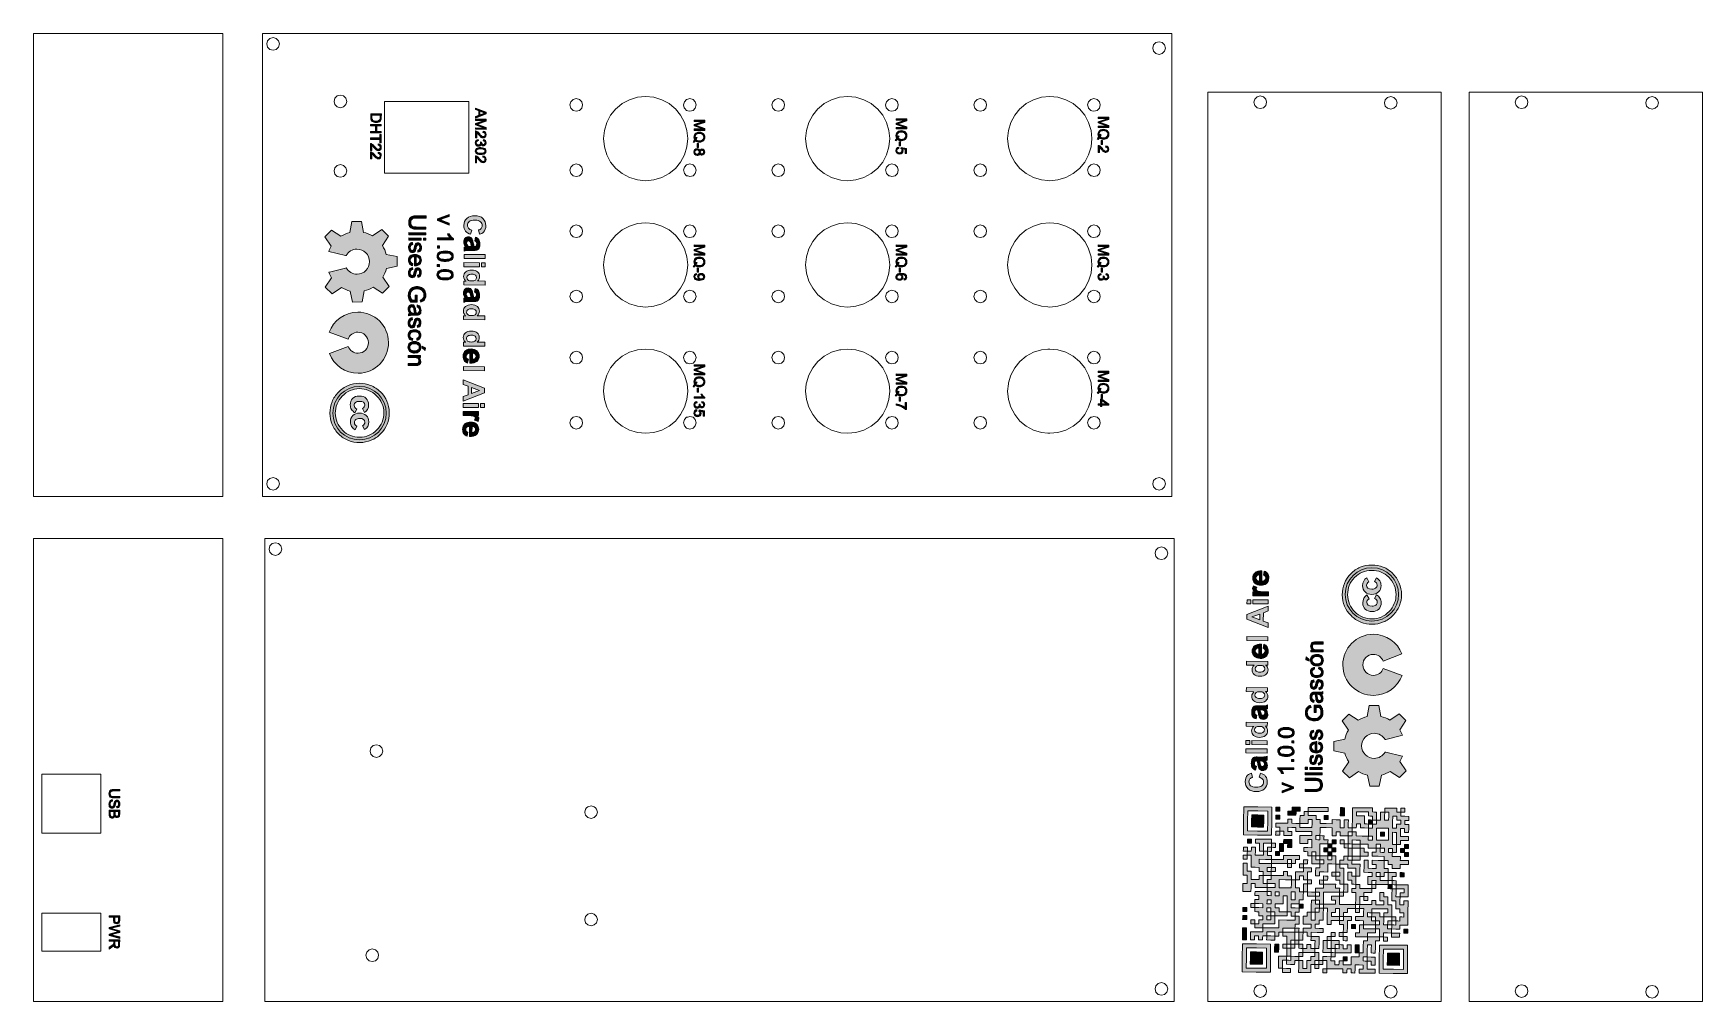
# Model space of a CAD drawing. Header units: inches. Extents: x -141 to 256, y 168 to 398.
import ezdxf

# ---------------------------------------------------------------- set-up
doc = ezdxf.new("R2010")
doc.units = ezdxf.units.IN
doc.header["$MEASUREMENT"] = 0
doc.layers.add('Capa 1', color=7, linetype='Continuous')

# ---------------------------------------------------------------- blocks, each defined once
blk = doc.blocks.new('block 2')
at = {"layer": 'Capa 1', "true_color": 0x575756}
h = blk.add_hatch(color=251, dxfattribs=at)
h.dxf.hatch_style = 2
edge = h.paths.add_edge_path()
edge.add_spline(control_points=[(-47.56, 352.25), (-47.56, 352.25), (-47.57, 351.71), (-47.57, 351.71), (-47.57, 351.71), (-49.9, 351.73), (-49.9, 351.73), (-50.31, 351.73), (-50.63, 351.78), (-50.87, 351.87), (-51.1, 351.97), (-51.3, 352.13), (-51.45, 352.37), (-51.59, 352.61), (-51.67, 352.93), (-51.66, 353.32), (-51.66, 353.7), (-51.6, 354.01), (-51.46, 354.25), (-51.33, 354.49), (-51.14, 354.66), (-50.89, 354.76), (-50.65, 354.86), (-50.31, 354.91), (-49.88, 354.91), (-49.88, 354.91), (-47.55, 354.89), (-47.55, 354.89), (-47.55, 354.89), (-47.55, 354.36), (-47.55, 354.36), (-47.55, 354.36), (-49.88, 354.37), (-49.88, 354.37), (-50.23, 354.37), (-50.49, 354.34), (-50.66, 354.28), (-50.82, 354.21), (-50.95, 354.1), (-51.04, 353.94), (-51.13, 353.79), (-51.18, 353.59), (-51.18, 353.36), (-51.18, 352.97), (-51.1, 352.69), (-50.92, 352.52), (-50.74, 352.35), (-50.4, 352.27), (-49.89, 352.26), (-49.89, 352.26), (-47.56, 352.25), (-47.56, 352.25)], knot_values=[0, 0, 0, 0, 1, 1, 1, 2, 2, 2, 3, 3, 3, 4, 4, 4, 5, 5, 5, 6, 6, 6, 7, 7, 7, 8, 8, 8, 9, 9, 9, 10, 10, 10, 11, 11, 11, 12, 12, 12, 13, 13, 13, 14, 14, 14, 15, 15, 15, 16, 16, 16, 17, 17, 17, 17], degree=3, periodic=1)
h = blk.add_hatch(color=251, dxfattribs=at)
h.dxf.hatch_style = 2
edge = h.paths.add_edge_path()
edge.add_spline(control_points=[(-44.82, 354.21), (-44.82, 354.21), (-42.07, 355.24), (-42.07, 355.24), (-42.07, 355.24), (-42.07, 354.74), (-42.07, 354.74), (-42.07, 354.74), (-43.72, 354.17), (-43.72, 354.17), (-43.89, 354.1), (-44.08, 354.05), (-44.27, 353.99), (-44.13, 353.95), (-43.95, 353.89), (-43.75, 353.82), (-43.75, 353.82), (-42.08, 353.2), (-42.08, 353.2), (-42.08, 353.2), (-42.08, 352.72), (-42.08, 352.72), (-42.08, 352.72), (-44.82, 353.77), (-44.82, 353.77), (-44.82, 353.77), (-44.82, 354.21), (-44.82, 354.21)], knot_values=[0, 0, 0, 0, 1, 1, 1, 2, 2, 2, 3, 3, 3, 4, 4, 4, 5, 5, 5, 6, 6, 6, 7, 7, 7, 8, 8, 8, 9, 9, 9, 9], degree=3, periodic=1)
h = blk.add_hatch(color=251, dxfattribs=at)
h.dxf.hatch_style = 2
edge = h.paths.add_edge_path()
edge.add_spline(control_points=[(-36.63, 351.53), (-36.63, 351.53), (-36.95, 350.54), (-36.95, 350.54), (-37.5, 350.69), (-37.9, 350.95), (-38.17, 351.3), (-38.43, 351.66), (-38.57, 352.1), (-38.56, 352.65), (-38.56, 353.32), (-38.33, 353.87), (-37.87, 354.3), (-37.4, 354.73), (-36.78, 354.94), (-35.98, 354.93), (-35.14, 354.93), (-34.49, 354.71), (-34.03, 354.27), (-33.57, 353.83), (-33.34, 353.26), (-33.34, 352.55), (-33.34, 351.94), (-33.53, 351.43), (-33.9, 351.05), (-34.11, 350.82), (-34.43, 350.65), (-34.83, 350.54), (-34.83, 350.54), (-35.07, 351.55), (-35.07, 351.55), (-34.8, 351.61), (-34.6, 351.73), (-34.44, 351.92), (-34.29, 352.11), (-34.21, 352.34), (-34.21, 352.61), (-34.21, 352.98), (-34.34, 353.29), (-34.61, 353.52), (-34.88, 353.76), (-35.31, 353.88), (-35.91, 353.88), (-36.55, 353.88), (-37.01, 353.77), (-37.28, 353.54), (-37.55, 353.32), (-37.69, 353.02), (-37.69, 352.65), (-37.69, 352.38), (-37.61, 352.15), (-37.44, 351.95), (-37.27, 351.75), (-37, 351.61), (-36.63, 351.53)], knot_values=[0, 0, 0, 0, 1, 1, 1, 2, 2, 2, 3, 3, 3, 4, 4, 4, 5, 5, 5, 6, 6, 6, 7, 7, 7, 8, 8, 8, 9, 9, 9, 10, 10, 10, 11, 11, 11, 12, 12, 12, 13, 13, 13, 14, 14, 14, 15, 15, 15, 16, 16, 16, 17, 17, 17, 18, 18, 18, 18], degree=3, periodic=1)
h = blk.add_hatch(color=251, dxfattribs=at)
h.dxf.hatch_style = 2
h.paths.add_polyline_path([(-51.62, 349.65), (-48.69, 349.64), (-48.69, 349.14), (-51.62, 349.16)])
h.paths.add_polyline_path([(-48.15, 349.63), (-47.58, 349.63), (-47.58, 349.13), (-48.15, 349.14)])
h = blk.add_hatch(color=251, dxfattribs=at)
h.dxf.hatch_style = 2
h.paths.add_polyline_path([(-51.61, 350.92), (-47.57, 350.9), (-47.57, 350.4), (-51.61, 350.43)])
h = blk.add_hatch(color=251, dxfattribs=at)
h.dxf.hatch_style = 2
edge = h.paths.add_edge_path()
edge.add_spline(control_points=[(-44.85, 349.23), (-44.85, 349.23), (-44.84, 349.7), (-44.84, 349.7), (-44.84, 349.7), (-41.88, 349.68), (-41.88, 349.68), (-41.99, 349.79), (-42.09, 349.94), (-42.2, 350.12), (-42.3, 350.3), (-42.38, 350.47), (-42.44, 350.61), (-42.44, 350.61), (-41.99, 350.61), (-41.99, 350.61), (-41.87, 350.35), (-41.72, 350.12), (-41.55, 349.93), (-41.37, 349.73), (-41.21, 349.59), (-41.04, 349.51), (-41.04, 349.51), (-41.04, 349.21), (-41.04, 349.21), (-41.04, 349.21), (-44.85, 349.23), (-44.85, 349.23)], knot_values=[0, 0, 0, 0, 1, 1, 1, 2, 2, 2, 3, 3, 3, 4, 4, 4, 5, 5, 5, 6, 6, 6, 7, 7, 7, 8, 8, 8, 9, 9, 9, 9], degree=3, periodic=1)
h = blk.add_hatch(color=251, dxfattribs=at)
h.dxf.hatch_style = 2
edge = h.paths.add_edge_path()
edge.add_spline(control_points=[(-35.96, 348.94), (-35.96, 348.94), (-35.79, 349.82), (-35.79, 349.82), (-35.44, 349.72), (-35.18, 349.55), (-35.01, 349.3), (-34.84, 349.06), (-34.76, 348.7), (-34.76, 348.23), (-34.76, 347.8), (-34.82, 347.47), (-34.92, 347.26), (-35.02, 347.05), (-35.15, 346.91), (-35.31, 346.82), (-35.47, 346.73), (-35.76, 346.69), (-36.18, 346.7), (-36.18, 346.7), (-37.31, 346.71), (-37.31, 346.71), (-37.63, 346.71), (-37.87, 346.7), (-38.02, 346.67), (-38.17, 346.64), (-38.34, 346.58), (-38.51, 346.5), (-38.51, 346.5), (-38.51, 347.46), (-38.51, 347.46), (-38.44, 347.48), (-38.35, 347.51), (-38.22, 347.55), (-38.16, 347.56), (-38.13, 347.58), (-38.11, 347.58), (-38.27, 347.75), (-38.39, 347.93), (-38.47, 348.12), (-38.55, 348.3), (-38.58, 348.51), (-38.58, 348.72), (-38.58, 349.1), (-38.48, 349.39), (-38.27, 349.61), (-38.07, 349.82), (-37.81, 349.93), (-37.49, 349.93), (-37.29, 349.93), (-37.1, 349.88), (-36.94, 349.78), (-36.78, 349.68), (-36.66, 349.54), (-36.57, 349.36), (-36.49, 349.18), (-36.41, 348.92), (-36.35, 348.59), (-36.27, 348.14), (-36.19, 347.82), (-36.12, 347.65), (-36.12, 347.65), (-36.02, 347.65), (-36.02, 347.65), (-35.84, 347.64), (-35.7, 347.69), (-35.62, 347.78), (-35.54, 347.87), (-35.5, 348.05), (-35.5, 348.3), (-35.5, 348.47), (-35.53, 348.61), (-35.6, 348.7), (-35.67, 348.8), (-35.79, 348.88), (-35.96, 348.94)], knot_values=[0, 0, 0, 0, 1, 1, 1, 2, 2, 2, 3, 3, 3, 4, 4, 4, 5, 5, 5, 6, 6, 6, 7, 7, 7, 8, 8, 8, 9, 9, 9, 10, 10, 10, 11, 11, 11, 12, 12, 12, 13, 13, 13, 14, 14, 14, 15, 15, 15, 16, 16, 16, 17, 17, 17, 18, 18, 18, 19, 19, 19, 20, 20, 20, 21, 21, 21, 22, 22, 22, 23, 23, 23, 24, 24, 24, 25, 25, 25, 25], degree=3, periodic=1)
edge = h.paths.add_edge_path()
edge.add_spline(control_points=[(-36.75, 347.65), (-36.79, 347.77), (-36.84, 347.97), (-36.89, 348.24), (-36.95, 348.51), (-37, 348.68), (-37.06, 348.77), (-37.15, 348.9), (-37.26, 348.96), (-37.4, 348.96), (-37.54, 348.96), (-37.65, 348.91), (-37.75, 348.81), (-37.85, 348.71), (-37.9, 348.58), (-37.9, 348.43), (-37.9, 348.25), (-37.85, 348.08), (-37.73, 347.93), (-37.65, 347.81), (-37.54, 347.73), (-37.41, 347.69), (-37.33, 347.67), (-37.17, 347.65), (-36.94, 347.65), (-36.94, 347.65), (-36.75, 347.65), (-36.75, 347.65)], knot_values=[0, 0, 0, 0, 1, 1, 1, 2, 2, 2, 3, 3, 3, 4, 4, 4, 5, 5, 5, 6, 6, 6, 7, 7, 7, 8, 8, 8, 9, 9, 9, 9], degree=3, periodic=1)
h = blk.add_hatch(color=251, dxfattribs=at)
h.dxf.hatch_style = 2
edge = h.paths.add_edge_path()
edge.add_spline(control_points=[(-50.71, 343.57), (-50.71, 343.57), (-50.78, 343.06), (-50.78, 343.06), (-51.08, 343.14), (-51.31, 343.29), (-51.47, 343.51), (-51.64, 343.73), (-51.72, 344.01), (-51.72, 344.35), (-51.71, 344.78), (-51.58, 345.12), (-51.31, 345.37), (-51.05, 345.62), (-50.68, 345.74), (-50.2, 345.74), (-49.71, 345.74), (-49.33, 345.61), (-49.06, 345.35), (-48.79, 345.1), (-48.65, 344.77), (-48.66, 344.36), (-48.66, 343.97), (-48.79, 343.65), (-49.06, 343.41), (-49.33, 343.16), (-49.71, 343.04), (-50.19, 343.04), (-50.22, 343.04), (-50.26, 343.04), (-50.32, 343.04), (-50.32, 343.04), (-50.31, 345.23), (-50.31, 345.23), (-50.63, 345.21), (-50.88, 345.12), (-51.05, 344.96), (-51.22, 344.8), (-51.31, 344.59), (-51.31, 344.35), (-51.31, 344.17), (-51.26, 344.01), (-51.17, 343.88), (-51.07, 343.75), (-50.92, 343.65), (-50.71, 343.57)], knot_values=[0, 0, 0, 0, 1, 1, 1, 2, 2, 2, 3, 3, 3, 4, 4, 4, 5, 5, 5, 6, 6, 6, 7, 7, 7, 8, 8, 8, 9, 9, 9, 10, 10, 10, 11, 11, 11, 12, 12, 12, 13, 13, 13, 14, 14, 14, 15, 15, 15, 15], degree=3, periodic=1)
edge = h.paths.add_edge_path()
edge.add_spline(control_points=[(-49.9, 345.2), (-49.9, 345.2), (-49.91, 343.56), (-49.91, 343.56), (-49.66, 343.58), (-49.48, 343.64), (-49.35, 343.75), (-49.16, 343.9), (-49.07, 344.11), (-49.06, 344.36), (-49.06, 344.59), (-49.14, 344.78), (-49.29, 344.93), (-49.44, 345.09), (-49.64, 345.18), (-49.9, 345.2)], knot_values=[0, 0, 0, 0, 1, 1, 1, 2, 2, 2, 3, 3, 3, 4, 4, 4, 5, 5, 5, 5], degree=3, periodic=1)
h = blk.add_hatch(color=251, dxfattribs=at)
h.dxf.hatch_style = 2
edge = h.paths.add_edge_path()
edge.add_spline(control_points=[(-50.75, 348.6), (-50.75, 348.6), (-50.68, 348.11), (-50.68, 348.11), (-50.87, 348.08), (-51.02, 348), (-51.13, 347.88), (-51.24, 347.75), (-51.29, 347.58), (-51.29, 347.35), (-51.29, 347.12), (-51.25, 346.95), (-51.15, 346.84), (-51.06, 346.73), (-50.95, 346.68), (-50.83, 346.68), (-50.72, 346.68), (-50.63, 346.72), (-50.56, 346.82), (-50.52, 346.89), (-50.46, 347.06), (-50.39, 347.33), (-50.3, 347.69), (-50.22, 347.94), (-50.15, 348.08), (-50.08, 348.22), (-49.99, 348.33), (-49.87, 348.4), (-49.75, 348.47), (-49.62, 348.51), (-49.48, 348.51), (-49.35, 348.51), (-49.22, 348.48), (-49.11, 348.41), (-49, 348.35), (-48.91, 348.27), (-48.84, 348.17), (-48.78, 348.09), (-48.73, 347.99), (-48.7, 347.85), (-48.66, 347.72), (-48.64, 347.58), (-48.64, 347.42), (-48.64, 347.19), (-48.67, 346.99), (-48.74, 346.82), (-48.81, 346.65), (-48.9, 346.52), (-49.01, 346.44), (-49.13, 346.35), (-49.28, 346.3), (-49.47, 346.27), (-49.47, 346.27), (-49.53, 346.75), (-49.53, 346.75), (-49.38, 346.77), (-49.26, 346.84), (-49.18, 346.94), (-49.09, 347.05), (-49.05, 347.2), (-49.05, 347.39), (-49.05, 347.62), (-49.08, 347.78), (-49.16, 347.88), (-49.23, 347.98), (-49.32, 348.03), (-49.42, 348.03), (-49.49, 348.03), (-49.54, 348.01), (-49.59, 347.97), (-49.65, 347.93), (-49.69, 347.86), (-49.73, 347.78), (-49.75, 347.73), (-49.79, 347.58), (-49.86, 347.34), (-49.95, 346.99), (-50.03, 346.75), (-50.09, 346.61), (-50.15, 346.47), (-50.24, 346.36), (-50.35, 346.28), (-50.47, 346.2), (-50.61, 346.16), (-50.78, 346.17), (-50.95, 346.17), (-51.1, 346.22), (-51.25, 346.31), (-51.39, 346.41), (-51.5, 346.55), (-51.58, 346.73), (-51.66, 346.91), (-51.7, 347.12), (-51.7, 347.35), (-51.7, 347.73), (-51.62, 348.02), (-51.46, 348.22), (-51.3, 348.42), (-51.06, 348.54), (-50.75, 348.6)], knot_values=[0, 0, 0, 0, 1, 1, 1, 2, 2, 2, 3, 3, 3, 4, 4, 4, 5, 5, 5, 6, 6, 6, 7, 7, 7, 8, 8, 8, 9, 9, 9, 10, 10, 10, 11, 11, 11, 12, 12, 12, 13, 13, 13, 14, 14, 14, 15, 15, 15, 16, 16, 16, 17, 17, 17, 18, 18, 18, 19, 19, 19, 20, 20, 20, 21, 21, 21, 22, 22, 22, 23, 23, 23, 24, 24, 24, 25, 25, 25, 26, 26, 26, 27, 27, 27, 28, 28, 28, 29, 29, 29, 30, 30, 30, 31, 31, 31, 32, 32, 32, 33, 33, 33, 33], degree=3, periodic=1)
h = blk.add_hatch(color=251, dxfattribs=at)
h.dxf.hatch_style = 2
edge = h.paths.add_edge_path()
edge.add_spline(control_points=[(-43, 346.56), (-42.55, 346.56), (-42.19, 346.51), (-41.91, 346.41), (-41.64, 346.32), (-41.43, 346.18), (-41.29, 346), (-41.14, 345.82), (-41.07, 345.59), (-41.07, 345.31), (-41.07, 345.11), (-41.11, 344.93), (-41.19, 344.78), (-41.28, 344.63), (-41.39, 344.5), (-41.55, 344.4), (-41.7, 344.3), (-41.89, 344.22), (-42.11, 344.17), (-42.34, 344.11), (-42.63, 344.09), (-43.01, 344.09), (-43.45, 344.09), (-43.81, 344.14), (-44.09, 344.23), (-44.36, 344.33), (-44.57, 344.46), (-44.72, 344.65), (-44.86, 344.83), (-44.94, 345.06), (-44.94, 345.34), (-44.93, 345.7), (-44.8, 345.99), (-44.54, 346.19), (-44.22, 346.44), (-43.71, 346.56), (-43, 346.56)], knot_values=[0, 0, 0, 0, 1, 1, 1, 2, 2, 2, 3, 3, 3, 4, 4, 4, 5, 5, 5, 6, 6, 6, 7, 7, 7, 8, 8, 8, 9, 9, 9, 10, 10, 10, 11, 11, 11, 12, 12, 12, 12], degree=3, periodic=1)
edge = h.paths.add_edge_path()
edge.add_spline(control_points=[(-43, 346.08), (-43.62, 346.09), (-44.03, 346.02), (-44.24, 345.87), (-44.45, 345.73), (-44.55, 345.55), (-44.55, 345.33), (-44.55, 345.12), (-44.45, 344.94), (-44.25, 344.79), (-44.04, 344.65), (-43.63, 344.57), (-43.01, 344.57), (-42.38, 344.56), (-41.97, 344.63), (-41.76, 344.78), (-41.56, 344.92), (-41.45, 345.1), (-41.45, 345.32), (-41.45, 345.53), (-41.54, 345.7), (-41.72, 345.83), (-41.95, 345.99), (-42.38, 346.08), (-43, 346.08)], knot_values=[0, 0, 0, 0, 1, 1, 1, 2, 2, 2, 3, 3, 3, 4, 4, 4, 5, 5, 5, 6, 6, 6, 7, 7, 7, 8, 8, 8, 8], degree=3, periodic=1)
h = blk.add_hatch(color=251, dxfattribs=at)
h.dxf.hatch_style = 2
h.paths.add_polyline_path([(-44.86, 347.78), (-44.33, 347.78), (-44.33, 347.25), (-44.86, 347.25)])
h = blk.add_hatch(color=251, dxfattribs=at)
h.dxf.hatch_style = 2
h.paths.add_polyline_path([(-38.52, 345.76), (-33.47, 345.73), (-33.47, 344.76), (-38.52, 344.79)])
h = blk.add_hatch(color=251, dxfattribs=at)
h.dxf.hatch_style = 2
edge = h.paths.add_edge_path()
edge.add_spline(control_points=[(-50.79, 342.64), (-50.79, 342.64), (-50.71, 342.14), (-50.71, 342.14), (-50.91, 342.12), (-51.06, 342.04), (-51.17, 341.92), (-51.27, 341.79), (-51.33, 341.62), (-51.33, 341.39), (-51.33, 341.16), (-51.28, 340.99), (-51.19, 340.88), (-51.1, 340.77), (-50.99, 340.72), (-50.86, 340.71), (-50.75, 340.71), (-50.66, 340.76), (-50.6, 340.86), (-50.55, 340.93), (-50.5, 341.1), (-50.43, 341.37), (-50.33, 341.73), (-50.25, 341.98), (-50.19, 342.12), (-50.12, 342.26), (-50.02, 342.37), (-49.9, 342.44), (-49.79, 342.51), (-49.65, 342.55), (-49.51, 342.55), (-49.38, 342.54), (-49.26, 342.51), (-49.15, 342.45), (-49.04, 342.39), (-48.95, 342.31), (-48.87, 342.21), (-48.82, 342.13), (-48.77, 342.03), (-48.73, 341.89), (-48.69, 341.76), (-48.67, 341.62), (-48.67, 341.46), (-48.68, 341.23), (-48.71, 341.03), (-48.78, 340.86), (-48.84, 340.68), (-48.94, 340.56), (-49.05, 340.48), (-49.16, 340.39), (-49.31, 340.34), (-49.5, 340.31), (-49.5, 340.31), (-49.57, 340.79), (-49.57, 340.79), (-49.42, 340.81), (-49.3, 340.88), (-49.21, 340.98), (-49.13, 341.09), (-49.08, 341.24), (-49.08, 341.43), (-49.08, 341.66), (-49.12, 341.82), (-49.19, 341.92), (-49.27, 342.02), (-49.36, 342.06), (-49.46, 342.07), (-49.52, 342.07), (-49.58, 342.05), (-49.63, 342.01), (-49.68, 341.97), (-49.73, 341.9), (-49.76, 341.82), (-49.78, 341.77), (-49.83, 341.62), (-49.89, 341.38), (-49.99, 341.03), (-50.07, 340.78), (-50.13, 340.65), (-50.19, 340.51), (-50.28, 340.4), (-50.39, 340.32), (-50.51, 340.24), (-50.65, 340.2), (-50.82, 340.2), (-50.98, 340.21), (-51.14, 340.25), (-51.28, 340.35), (-51.43, 340.45), (-51.54, 340.59), (-51.62, 340.77), (-51.7, 340.95), (-51.74, 341.16), (-51.73, 341.39), (-51.73, 341.77), (-51.65, 342.06), (-51.49, 342.26), (-51.33, 342.46), (-51.1, 342.58), (-50.79, 342.64)], knot_values=[0, 0, 0, 0, 1, 1, 1, 2, 2, 2, 3, 3, 3, 4, 4, 4, 5, 5, 5, 6, 6, 6, 7, 7, 7, 8, 8, 8, 9, 9, 9, 10, 10, 10, 11, 11, 11, 12, 12, 12, 13, 13, 13, 14, 14, 14, 15, 15, 15, 16, 16, 16, 17, 17, 17, 18, 18, 18, 19, 19, 19, 20, 20, 20, 21, 21, 21, 22, 22, 22, 23, 23, 23, 24, 24, 24, 25, 25, 25, 26, 26, 26, 27, 27, 27, 28, 28, 28, 29, 29, 29, 30, 30, 30, 31, 31, 31, 32, 32, 32, 33, 33, 33, 33], degree=3, periodic=1)
h = blk.add_hatch(color=251, dxfattribs=at)
h.dxf.hatch_style = 2
edge = h.paths.add_edge_path()
edge.add_spline(control_points=[(-43.02, 342.15), (-42.57, 342.14), (-42.21, 342.1), (-41.94, 342), (-41.67, 341.91), (-41.46, 341.77), (-41.31, 341.59), (-41.16, 341.4), (-41.09, 341.17), (-41.09, 340.9), (-41.1, 340.7), (-41.14, 340.52), (-41.22, 340.37), (-41.3, 340.21), (-41.42, 340.09), (-41.58, 339.99), (-41.73, 339.89), (-41.92, 339.81), (-42.14, 339.76), (-42.36, 339.7), (-42.66, 339.67), (-43.04, 339.68), (-43.48, 339.68), (-43.84, 339.73), (-44.11, 339.82), (-44.38, 339.91), (-44.6, 340.05), (-44.74, 340.23), (-44.89, 340.42), (-44.96, 340.65), (-44.96, 340.92), (-44.96, 341.29), (-44.83, 341.57), (-44.56, 341.78), (-44.25, 342.03), (-43.73, 342.15), (-43.02, 342.15)], knot_values=[0, 0, 0, 0, 1, 1, 1, 2, 2, 2, 3, 3, 3, 4, 4, 4, 5, 5, 5, 6, 6, 6, 7, 7, 7, 8, 8, 8, 9, 9, 9, 10, 10, 10, 11, 11, 11, 12, 12, 12, 12], degree=3, periodic=1)
edge = h.paths.add_edge_path()
edge.add_spline(control_points=[(-43.02, 341.67), (-43.65, 341.67), (-44.06, 341.6), (-44.27, 341.46), (-44.47, 341.31), (-44.58, 341.13), (-44.58, 340.92), (-44.58, 340.71), (-44.48, 340.53), (-44.27, 340.38), (-44.07, 340.23), (-43.65, 340.16), (-43.03, 340.15), (-42.41, 340.15), (-42, 340.22), (-41.79, 340.37), (-41.58, 340.51), (-41.48, 340.69), (-41.48, 340.91), (-41.48, 341.12), (-41.57, 341.29), (-41.75, 341.42), (-41.98, 341.58), (-42.4, 341.66), (-43.02, 341.67)], knot_values=[0, 0, 0, 0, 1, 1, 1, 2, 2, 2, 3, 3, 3, 4, 4, 4, 5, 5, 5, 6, 6, 6, 7, 7, 7, 8, 8, 8, 8], degree=3, periodic=1)
h = blk.add_hatch(color=251, dxfattribs=at)
h.dxf.hatch_style = 2
h.paths.add_polyline_path([(-44.88, 343.37), (-44.35, 343.36), (-44.36, 342.83), (-44.89, 342.84)])
h = blk.add_hatch(color=251, dxfattribs=at)
h.dxf.hatch_style = 2
edge = h.paths.add_edge_path()
edge.add_spline(control_points=[(-38.56, 338.48), (-38.56, 338.48), (-38.56, 339.38), (-38.56, 339.38), (-38.56, 339.38), (-38.02, 339.38), (-38.02, 339.38), (-38.23, 339.53), (-38.38, 339.7), (-38.48, 339.91), (-38.58, 340.11), (-38.63, 340.32), (-38.63, 340.52), (-38.63, 340.94), (-38.46, 341.3), (-38.12, 341.6), (-37.78, 341.9), (-37.3, 342.05), (-36.7, 342.04), (-36.08, 342.04), (-35.61, 341.89), (-35.29, 341.6), (-34.96, 341.3), (-34.81, 340.93), (-34.81, 340.49), (-34.81, 340.08), (-34.98, 339.72), (-35.32, 339.43), (-35.32, 339.43), (-33.51, 339.42), (-33.51, 339.42), (-33.51, 339.42), (-33.51, 338.45), (-33.51, 338.45), (-33.51, 338.45), (-38.56, 338.48), (-38.56, 338.48)], knot_values=[0, 0, 0, 0, 1, 1, 1, 2, 2, 2, 3, 3, 3, 4, 4, 4, 5, 5, 5, 6, 6, 6, 7, 7, 7, 8, 8, 8, 9, 9, 9, 10, 10, 10, 11, 11, 11, 12, 12, 12, 12], degree=3, periodic=1)
edge = h.paths.add_edge_path()
edge.add_spline(control_points=[(-36.64, 341.05), (-37.03, 341.05), (-37.31, 341), (-37.49, 340.9), (-37.74, 340.74), (-37.87, 340.52), (-37.87, 340.24), (-37.87, 340.02), (-37.78, 339.83), (-37.59, 339.67), (-37.4, 339.52), (-37.12, 339.44), (-36.74, 339.43), (-36.32, 339.43), (-36.02, 339.5), (-35.83, 339.66), (-35.65, 339.81), (-35.55, 340), (-35.55, 340.24), (-35.55, 340.47), (-35.64, 340.66), (-35.82, 340.81), (-36, 340.97), (-36.27, 341.05), (-36.64, 341.05)], knot_values=[0, 0, 0, 0, 1, 1, 1, 2, 2, 2, 3, 3, 3, 4, 4, 4, 5, 5, 5, 6, 6, 6, 7, 7, 7, 8, 8, 8, 8], degree=3, periodic=1)
h = blk.add_hatch(color=251, dxfattribs=at)
h.dxf.hatch_style = 2
h.paths.add_polyline_path([(-38.53, 343.8), (-34.87, 343.77), (-34.88, 342.81), (-38.54, 342.83)])
h.paths.add_polyline_path([(-34.37, 343.77), (-33.48, 343.76), (-33.49, 342.8), (-34.38, 342.8)])
h = blk.add_hatch(color=251, dxfattribs=at)
h.dxf.hatch_style = 2
edge = h.paths.add_edge_path()
edge.add_spline(control_points=[(-50.11, 336.09), (-50.11, 336.09), (-49.64, 336.09), (-49.64, 336.09), (-49.64, 336.09), (-49.65, 334.37), (-49.65, 334.37), (-49.65, 334.37), (-51.15, 334.38), (-51.15, 334.38), (-51.36, 334.65), (-51.51, 334.92), (-51.62, 335.2), (-51.72, 335.48), (-51.77, 335.77), (-51.77, 336.06), (-51.77, 336.46), (-51.68, 336.82), (-51.51, 337.14), (-51.34, 337.46), (-51.09, 337.71), (-50.77, 337.87), (-50.44, 338.03), (-50.08, 338.11), (-49.69, 338.11), (-49.29, 338.11), (-48.93, 338.03), (-48.59, 337.86), (-48.25, 337.69), (-48, 337.45), (-47.83, 337.14), (-47.67, 336.83), (-47.59, 336.48), (-47.59, 336.08), (-47.59, 335.78), (-47.64, 335.52), (-47.74, 335.28), (-47.83, 335.05), (-47.97, 334.87), (-48.14, 334.73), (-48.31, 334.6), (-48.53, 334.5), (-48.8, 334.43), (-48.8, 334.43), (-48.93, 334.91), (-48.93, 334.91), (-48.72, 334.97), (-48.56, 335.05), (-48.44, 335.14), (-48.32, 335.23), (-48.23, 335.35), (-48.16, 335.52), (-48.08, 335.69), (-48.05, 335.87), (-48.05, 336.08), (-48.05, 336.32), (-48.08, 336.53), (-48.16, 336.71), (-48.23, 336.89), (-48.33, 337.03), (-48.45, 337.14), (-48.57, 337.25), (-48.7, 337.34), (-48.84, 337.4), (-49.09, 337.51), (-49.36, 337.56), (-49.66, 337.56), (-50.02, 337.56), (-50.32, 337.5), (-50.56, 337.38), (-50.8, 337.26), (-50.99, 337.08), (-51.11, 336.84), (-51.22, 336.61), (-51.28, 336.35), (-51.29, 336.09), (-51.29, 335.86), (-51.24, 335.63), (-51.16, 335.41), (-51.07, 335.19), (-50.97, 335.02), (-50.87, 334.91), (-50.87, 334.91), (-50.12, 334.9), (-50.12, 334.9), (-50.12, 334.9), (-50.11, 336.09), (-50.11, 336.09)], knot_values=[0, 0, 0, 0, 1, 1, 1, 2, 2, 2, 3, 3, 3, 4, 4, 4, 5, 5, 5, 6, 6, 6, 7, 7, 7, 8, 8, 8, 9, 9, 9, 10, 10, 10, 11, 11, 11, 12, 12, 12, 13, 13, 13, 14, 14, 14, 15, 15, 15, 16, 16, 16, 17, 17, 17, 18, 18, 18, 19, 19, 19, 20, 20, 20, 21, 21, 21, 22, 22, 22, 23, 23, 23, 24, 24, 24, 25, 25, 25, 26, 26, 26, 27, 27, 27, 28, 28, 28, 29, 29, 29, 29], degree=3, periodic=1)
h = blk.add_hatch(color=251, dxfattribs=at)
h.dxf.hatch_style = 2
edge = h.paths.add_edge_path()
edge.add_spline(control_points=[(-36.03, 336.79), (-36.03, 336.79), (-35.87, 337.66), (-35.87, 337.66), (-35.51, 337.56), (-35.25, 337.39), (-35.08, 337.15), (-34.91, 336.91), (-34.83, 336.55), (-34.83, 336.07), (-34.84, 335.64), (-34.89, 335.32), (-34.99, 335.11), (-35.1, 334.9), (-35.23, 334.75), (-35.39, 334.67), (-35.54, 334.58), (-35.83, 334.54), (-36.25, 334.54), (-36.25, 334.54), (-37.38, 334.56), (-37.38, 334.56), (-37.7, 334.56), (-37.94, 334.55), (-38.09, 334.52), (-38.25, 334.49), (-38.41, 334.43), (-38.59, 334.35), (-38.59, 334.35), (-38.58, 335.3), (-38.58, 335.3), (-38.52, 335.33), (-38.42, 335.36), (-38.29, 335.39), (-38.24, 335.41), (-38.2, 335.42), (-38.18, 335.43), (-38.34, 335.59), (-38.46, 335.77), (-38.54, 335.96), (-38.62, 336.15), (-38.66, 336.35), (-38.66, 336.56), (-38.65, 336.94), (-38.55, 337.24), (-38.34, 337.45), (-38.14, 337.67), (-37.88, 337.78), (-37.57, 337.77), (-37.36, 337.77), (-37.18, 337.72), (-37.01, 337.62), (-36.85, 337.52), (-36.73, 337.38), (-36.65, 337.21), (-36.56, 337.03), (-36.49, 336.77), (-36.42, 336.43), (-36.34, 335.98), (-36.27, 335.67), (-36.19, 335.49), (-36.19, 335.49), (-36.1, 335.49), (-36.1, 335.49), (-35.91, 335.49), (-35.78, 335.54), (-35.7, 335.63), (-35.62, 335.72), (-35.58, 335.89), (-35.58, 336.15), (-35.57, 336.32), (-35.61, 336.45), (-35.67, 336.55), (-35.74, 336.65), (-35.86, 336.73), (-36.03, 336.79)], knot_values=[0, 0, 0, 0, 1, 1, 1, 2, 2, 2, 3, 3, 3, 4, 4, 4, 5, 5, 5, 6, 6, 6, 7, 7, 7, 8, 8, 8, 9, 9, 9, 10, 10, 10, 11, 11, 11, 12, 12, 12, 13, 13, 13, 14, 14, 14, 15, 15, 15, 16, 16, 16, 17, 17, 17, 18, 18, 18, 19, 19, 19, 20, 20, 20, 21, 21, 21, 22, 22, 22, 23, 23, 23, 24, 24, 24, 25, 25, 25, 25], degree=3, periodic=1)
edge = h.paths.add_edge_path()
edge.add_spline(control_points=[(-36.82, 335.5), (-36.86, 335.62), (-36.91, 335.82), (-36.97, 336.09), (-37.02, 336.36), (-37.08, 336.53), (-37.13, 336.61), (-37.22, 336.74), (-37.34, 336.81), (-37.47, 336.81), (-37.61, 336.81), (-37.73, 336.76), (-37.83, 336.66), (-37.92, 336.56), (-37.97, 336.43), (-37.98, 336.27), (-37.98, 336.1), (-37.92, 335.93), (-37.81, 335.77), (-37.72, 335.65), (-37.61, 335.58), (-37.49, 335.54), (-37.41, 335.51), (-37.25, 335.5), (-37.02, 335.5), (-37.02, 335.5), (-36.82, 335.5), (-36.82, 335.5)], knot_values=[0, 0, 0, 0, 1, 1, 1, 2, 2, 2, 3, 3, 3, 4, 4, 4, 5, 5, 5, 6, 6, 6, 7, 7, 7, 8, 8, 8, 9, 9, 9, 9], degree=3, periodic=1)
h = blk.add_hatch(color=251, dxfattribs=at)
h.dxf.hatch_style = 2
edge = h.paths.add_edge_path()
edge.add_spline(control_points=[(-51.36, 331.75), (-51.52, 331.93), (-51.63, 332.11), (-51.69, 332.28), (-51.76, 332.45), (-51.79, 332.64), (-51.79, 332.83), (-51.78, 333.15), (-51.7, 333.4), (-51.55, 333.57), (-51.39, 333.74), (-51.19, 333.83), (-50.94, 333.83), (-50.8, 333.82), (-50.67, 333.79), (-50.55, 333.73), (-50.43, 333.66), (-50.34, 333.57), (-50.27, 333.47), (-50.2, 333.36), (-50.14, 333.24), (-50.11, 333.11), (-50.08, 333.01), (-50.06, 332.86), (-50.03, 332.67), (-49.99, 332.27), (-49.93, 331.97), (-49.87, 331.78), (-49.8, 331.78), (-49.76, 331.78), (-49.74, 331.78), (-49.54, 331.78), (-49.39, 331.82), (-49.31, 331.92), (-49.2, 332.04), (-49.14, 332.23), (-49.14, 332.48), (-49.14, 332.71), (-49.18, 332.89), (-49.26, 333), (-49.34, 333.11), (-49.48, 333.19), (-49.69, 333.25), (-49.69, 333.25), (-49.62, 333.73), (-49.62, 333.73), (-49.42, 333.69), (-49.25, 333.61), (-49.12, 333.51), (-48.99, 333.41), (-48.9, 333.26), (-48.83, 333.07), (-48.76, 332.88), (-48.73, 332.66), (-48.73, 332.41), (-48.73, 332.16), (-48.76, 331.95), (-48.82, 331.8), (-48.88, 331.64), (-48.96, 331.53), (-49.04, 331.45), (-49.13, 331.38), (-49.25, 331.33), (-49.38, 331.3), (-49.47, 331.29), (-49.62, 331.28), (-49.84, 331.28), (-49.84, 331.28), (-50.5, 331.28), (-50.5, 331.28), (-50.96, 331.29), (-51.26, 331.28), (-51.38, 331.26), (-51.5, 331.24), (-51.62, 331.2), (-51.73, 331.13), (-51.73, 331.13), (-51.73, 331.65), (-51.73, 331.65), (-51.62, 331.7), (-51.5, 331.74), (-51.36, 331.75)], knot_values=[0, 0, 0, 0, 1, 1, 1, 2, 2, 2, 3, 3, 3, 4, 4, 4, 5, 5, 5, 6, 6, 6, 7, 7, 7, 8, 8, 8, 9, 9, 9, 10, 10, 10, 11, 11, 11, 12, 12, 12, 13, 13, 13, 14, 14, 14, 15, 15, 15, 16, 16, 16, 17, 17, 17, 18, 18, 18, 19, 19, 19, 20, 20, 20, 21, 21, 21, 22, 22, 22, 23, 23, 23, 24, 24, 24, 25, 25, 25, 26, 26, 26, 27, 27, 27, 27], degree=3, periodic=1)
edge = h.paths.add_edge_path()
edge.add_spline(control_points=[(-50.26, 331.78), (-50.33, 331.96), (-50.39, 332.24), (-50.44, 332.6), (-50.47, 332.8), (-50.5, 332.94), (-50.54, 333.03), (-50.57, 333.11), (-50.63, 333.18), (-50.7, 333.23), (-50.77, 333.27), (-50.84, 333.3), (-50.93, 333.3), (-51.06, 333.3), (-51.17, 333.25), (-51.26, 333.15), (-51.35, 333.05), (-51.4, 332.9), (-51.4, 332.71), (-51.4, 332.52), (-51.36, 332.35), (-51.28, 332.2), (-51.19, 332.05), (-51.08, 331.94), (-50.93, 331.87), (-50.82, 331.81), (-50.66, 331.79), (-50.44, 331.79), (-50.44, 331.79), (-50.26, 331.78), (-50.26, 331.78)], knot_values=[0, 0, 0, 0, 1, 1, 1, 2, 2, 2, 3, 3, 3, 4, 4, 4, 5, 5, 5, 6, 6, 6, 7, 7, 7, 8, 8, 8, 9, 9, 9, 10, 10, 10, 10], degree=3, periodic=1)
h = blk.add_hatch(color=251, dxfattribs=at)
h.dxf.hatch_style = 2
edge = h.paths.add_edge_path()
edge.add_spline(control_points=[(-38.61, 330.25), (-38.61, 330.25), (-38.61, 331.15), (-38.61, 331.15), (-38.61, 331.15), (-38.07, 331.14), (-38.07, 331.14), (-38.28, 331.29), (-38.43, 331.47), (-38.53, 331.67), (-38.63, 331.88), (-38.68, 332.08), (-38.68, 332.29), (-38.68, 332.71), (-38.51, 333.07), (-38.17, 333.37), (-37.83, 333.66), (-37.35, 333.81), (-36.75, 333.81), (-36.13, 333.8), (-35.66, 333.66), (-35.34, 333.36), (-35.01, 333.07), (-34.86, 332.7), (-34.86, 332.25), (-34.86, 331.84), (-35.03, 331.49), (-35.37, 331.19), (-35.37, 331.19), (-33.55, 331.18), (-33.55, 331.18), (-33.55, 331.18), (-33.56, 330.22), (-33.56, 330.22), (-33.56, 330.22), (-38.61, 330.25), (-38.61, 330.25)], knot_values=[0, 0, 0, 0, 1, 1, 1, 2, 2, 2, 3, 3, 3, 4, 4, 4, 5, 5, 5, 6, 6, 6, 7, 7, 7, 8, 8, 8, 9, 9, 9, 10, 10, 10, 11, 11, 11, 12, 12, 12, 12], degree=3, periodic=1)
edge = h.paths.add_edge_path()
edge.add_spline(control_points=[(-36.69, 332.82), (-37.08, 332.82), (-37.36, 332.77), (-37.54, 332.66), (-37.79, 332.51), (-37.92, 332.29), (-37.92, 332.01), (-37.92, 331.79), (-37.83, 331.6), (-37.64, 331.44), (-37.45, 331.28), (-37.17, 331.2), (-36.79, 331.2), (-36.37, 331.2), (-36.07, 331.27), (-35.88, 331.42), (-35.69, 331.57), (-35.6, 331.77), (-35.6, 332), (-35.6, 332.23), (-35.69, 332.43), (-35.87, 332.58), (-36.05, 332.74), (-36.32, 332.82), (-36.69, 332.82)], knot_values=[0, 0, 0, 0, 1, 1, 1, 2, 2, 2, 3, 3, 3, 4, 4, 4, 5, 5, 5, 6, 6, 6, 7, 7, 7, 8, 8, 8, 8], degree=3, periodic=1)
h = blk.add_hatch(color=251, dxfattribs=at)
h.dxf.hatch_style = 2
edge = h.paths.add_edge_path()
edge.add_spline(control_points=[(-50.86, 330.72), (-50.86, 330.72), (-50.78, 330.22), (-50.78, 330.22), (-50.98, 330.2), (-51.13, 330.12), (-51.24, 330), (-51.34, 329.87), (-51.4, 329.7), (-51.4, 329.47), (-51.4, 329.24), (-51.35, 329.07), (-51.26, 328.96), (-51.17, 328.85), (-51.06, 328.8), (-50.94, 328.8), (-50.82, 328.79), (-50.74, 328.84), (-50.67, 328.94), (-50.63, 329.01), (-50.57, 329.18), (-50.5, 329.45), (-50.41, 329.81), (-50.32, 330.06), (-50.26, 330.2), (-50.19, 330.34), (-50.1, 330.45), (-49.98, 330.52), (-49.86, 330.59), (-49.73, 330.63), (-49.58, 330.63), (-49.45, 330.62), (-49.33, 330.59), (-49.22, 330.53), (-49.11, 330.47), (-49.02, 330.39), (-48.95, 330.29), (-48.89, 330.21), (-48.84, 330.11), (-48.8, 329.97), (-48.76, 329.84), (-48.75, 329.7), (-48.75, 329.54), (-48.75, 329.31), (-48.78, 329.11), (-48.85, 328.94), (-48.92, 328.77), (-49.01, 328.64), (-49.12, 328.56), (-49.23, 328.47), (-49.38, 328.42), (-49.57, 328.39), (-49.57, 328.39), (-49.64, 328.87), (-49.64, 328.87), (-49.49, 328.89), (-49.37, 328.96), (-49.28, 329.06), (-49.2, 329.17), (-49.16, 329.32), (-49.15, 329.51), (-49.15, 329.74), (-49.19, 329.9), (-49.26, 330), (-49.34, 330.1), (-49.43, 330.15), (-49.53, 330.15), (-49.59, 330.15), (-49.65, 330.13), (-49.7, 330.09), (-49.76, 330.05), (-49.8, 329.98), (-49.84, 329.9), (-49.85, 329.85), (-49.9, 329.7), (-49.96, 329.46), (-50.06, 329.11), (-50.14, 328.86), (-50.2, 328.73), (-50.26, 328.59), (-50.35, 328.48), (-50.46, 328.4), (-50.58, 328.32), (-50.72, 328.28), (-50.89, 328.29), (-51.05, 328.29), (-51.21, 328.34), (-51.35, 328.43), (-51.5, 328.53), (-51.61, 328.67), (-51.69, 328.85), (-51.77, 329.03), (-51.81, 329.24), (-51.81, 329.47), (-51.8, 329.85), (-51.72, 330.14), (-51.56, 330.34), (-51.4, 330.54), (-51.17, 330.66), (-50.86, 330.72)], knot_values=[0, 0, 0, 0, 1, 1, 1, 2, 2, 2, 3, 3, 3, 4, 4, 4, 5, 5, 5, 6, 6, 6, 7, 7, 7, 8, 8, 8, 9, 9, 9, 10, 10, 10, 11, 11, 11, 12, 12, 12, 13, 13, 13, 14, 14, 14, 15, 15, 15, 16, 16, 16, 17, 17, 17, 18, 18, 18, 19, 19, 19, 20, 20, 20, 21, 21, 21, 22, 22, 22, 23, 23, 23, 24, 24, 24, 25, 25, 25, 26, 26, 26, 27, 27, 27, 28, 28, 28, 29, 29, 29, 30, 30, 30, 31, 31, 31, 32, 32, 32, 33, 33, 33, 33], degree=3, periodic=1)
h = blk.add_hatch(color=251, dxfattribs=at)
h.dxf.hatch_style = 2
edge = h.paths.add_edge_path()
edge.add_spline(control_points=[(-50.69, 325.78), (-50.69, 325.78), (-50.76, 325.3), (-50.76, 325.3), (-51.09, 325.35), (-51.35, 325.49), (-51.54, 325.71), (-51.73, 325.93), (-51.82, 326.2), (-51.82, 326.52), (-51.82, 326.92), (-51.69, 327.24), (-51.42, 327.48), (-51.16, 327.73), (-50.79, 327.85), (-50.3, 327.84), (-49.98, 327.84), (-49.7, 327.79), (-49.47, 327.68), (-49.23, 327.58), (-49.06, 327.41), (-48.94, 327.2), (-48.82, 326.99), (-48.76, 326.75), (-48.76, 326.5), (-48.77, 326.18), (-48.85, 325.92), (-49.01, 325.72), (-49.17, 325.52), (-49.4, 325.39), (-49.7, 325.34), (-49.7, 325.34), (-49.77, 325.82), (-49.77, 325.82), (-49.57, 325.86), (-49.42, 325.95), (-49.32, 326.06), (-49.22, 326.18), (-49.17, 326.32), (-49.17, 326.48), (-49.17, 326.73), (-49.26, 326.94), (-49.44, 327.09), (-49.62, 327.25), (-49.9, 327.33), (-50.29, 327.33), (-50.68, 327.34), (-50.97, 327.26), (-51.14, 327.11), (-51.32, 326.96), (-51.41, 326.77), (-51.42, 326.52), (-51.42, 326.33), (-51.36, 326.17), (-51.24, 326.04), (-51.12, 325.9), (-50.94, 325.82), (-50.69, 325.78)], knot_values=[0, 0, 0, 0, 1, 1, 1, 2, 2, 2, 3, 3, 3, 4, 4, 4, 5, 5, 5, 6, 6, 6, 7, 7, 7, 8, 8, 8, 9, 9, 9, 10, 10, 10, 11, 11, 11, 12, 12, 12, 13, 13, 13, 14, 14, 14, 15, 15, 15, 16, 16, 16, 17, 17, 17, 18, 18, 18, 19, 19, 19, 19], degree=3, periodic=1)
h = blk.add_hatch(color=251, dxfattribs=at)
h.dxf.hatch_style = 2
edge = h.paths.add_edge_path()
edge.add_spline(control_points=[(-38.65, 323.98), (-38.65, 323.98), (-38.64, 324.88), (-38.64, 324.88), (-38.64, 324.88), (-38.11, 324.87), (-38.11, 324.87), (-38.31, 325.02), (-38.47, 325.2), (-38.57, 325.4), (-38.67, 325.61), (-38.72, 325.81), (-38.72, 326.02), (-38.72, 326.44), (-38.55, 326.8), (-38.2, 327.1), (-37.86, 327.39), (-37.39, 327.54), (-36.78, 327.54), (-36.16, 327.53), (-35.69, 327.39), (-35.37, 327.09), (-35.05, 326.8), (-34.89, 326.43), (-34.9, 325.98), (-34.9, 325.57), (-35.07, 325.22), (-35.41, 324.92), (-35.41, 324.92), (-33.59, 324.91), (-33.59, 324.91), (-33.59, 324.91), (-33.6, 323.95), (-33.6, 323.95), (-33.6, 323.95), (-38.65, 323.98), (-38.65, 323.98)], knot_values=[0, 0, 0, 0, 1, 1, 1, 2, 2, 2, 3, 3, 3, 4, 4, 4, 5, 5, 5, 6, 6, 6, 7, 7, 7, 8, 8, 8, 9, 9, 9, 10, 10, 10, 11, 11, 11, 12, 12, 12, 12], degree=3, periodic=1)
edge = h.paths.add_edge_path()
edge.add_spline(control_points=[(-36.72, 326.55), (-37.12, 326.55), (-37.4, 326.5), (-37.57, 326.39), (-37.83, 326.24), (-37.95, 326.02), (-37.96, 325.74), (-37.96, 325.52), (-37.86, 325.33), (-37.68, 325.17), (-37.49, 325.01), (-37.2, 324.93), (-36.83, 324.93), (-36.41, 324.93), (-36.1, 325), (-35.92, 325.15), (-35.73, 325.3), (-35.64, 325.5), (-35.64, 325.73), (-35.64, 325.96), (-35.73, 326.16), (-35.91, 326.31), (-36.09, 326.47), (-36.36, 326.55), (-36.72, 326.55)], knot_values=[0, 0, 0, 0, 1, 1, 1, 2, 2, 2, 3, 3, 3, 4, 4, 4, 5, 5, 5, 6, 6, 6, 7, 7, 7, 8, 8, 8, 8], degree=3, periodic=1)
h = blk.add_hatch(color=251, dxfattribs=at)
h.dxf.hatch_style = 2
edge = h.paths.add_edge_path()
edge.add_spline(control_points=[(-50.3, 325.05), (-49.76, 325.05), (-49.36, 324.9), (-49.1, 324.6), (-48.89, 324.34), (-48.78, 324.03), (-48.78, 323.67), (-48.78, 323.27), (-48.92, 322.94), (-49.18, 322.69), (-49.45, 322.43), (-49.81, 322.31), (-50.28, 322.31), (-50.65, 322.31), (-50.95, 322.37), (-51.17, 322.49), (-51.38, 322.6), (-51.55, 322.77), (-51.67, 322.98), (-51.78, 323.2), (-51.84, 323.44), (-51.84, 323.69), (-51.84, 324.1), (-51.7, 324.43), (-51.44, 324.68), (-51.18, 324.93), (-50.8, 325.06), (-50.3, 325.05)], knot_values=[0, 0, 0, 0, 1, 1, 1, 2, 2, 2, 3, 3, 3, 4, 4, 4, 5, 5, 5, 6, 6, 6, 7, 7, 7, 8, 8, 8, 9, 9, 9, 9], degree=3, periodic=1)
edge = h.paths.add_edge_path()
edge.add_spline(control_points=[(-50.31, 324.54), (-50.68, 324.55), (-50.96, 324.47), (-51.15, 324.3), (-51.34, 324.14), (-51.43, 323.94), (-51.43, 323.69), (-51.43, 323.44), (-51.34, 323.24), (-51.16, 323.07), (-50.97, 322.91), (-50.68, 322.82), (-50.3, 322.82), (-49.94, 322.82), (-49.66, 322.9), (-49.48, 323.06), (-49.29, 323.23), (-49.19, 323.43), (-49.19, 323.67), (-49.19, 323.92), (-49.28, 324.13), (-49.47, 324.29), (-49.65, 324.46), (-49.93, 324.54), (-50.31, 324.54)], knot_values=[0, 0, 0, 0, 1, 1, 1, 2, 2, 2, 3, 3, 3, 4, 4, 4, 5, 5, 5, 6, 6, 6, 7, 7, 7, 8, 8, 8, 8], degree=3, periodic=1)
h.paths.add_polyline_path([(-48.48, 323.95), (-47.71, 323.58), (-47.72, 322.92), (-48.48, 323.54)])
h = blk.add_hatch(color=251, dxfattribs=at)
h.dxf.hatch_style = 2
edge = h.paths.add_edge_path()
edge.add_spline(control_points=[(-51.79, 321.74), (-51.79, 321.74), (-48.86, 321.72), (-48.86, 321.72), (-48.86, 321.72), (-48.86, 321.28), (-48.86, 321.28), (-48.86, 321.28), (-49.28, 321.28), (-49.28, 321.28), (-48.96, 321.06), (-48.8, 320.75), (-48.8, 320.34), (-48.8, 320.17), (-48.83, 320), (-48.9, 319.86), (-48.96, 319.71), (-49.05, 319.6), (-49.15, 319.53), (-49.25, 319.45), (-49.38, 319.4), (-49.52, 319.37), (-49.61, 319.36), (-49.77, 319.35), (-50, 319.35), (-50, 319.35), (-51.8, 319.36), (-51.8, 319.36), (-51.8, 319.36), (-51.8, 319.86), (-51.8, 319.86), (-51.8, 319.86), (-50.02, 319.85), (-50.02, 319.85), (-49.82, 319.84), (-49.66, 319.86), (-49.56, 319.9), (-49.46, 319.94), (-49.38, 320.01), (-49.32, 320.11), (-49.26, 320.2), (-49.23, 320.32), (-49.23, 320.45), (-49.23, 320.66), (-49.3, 320.84), (-49.43, 321), (-49.56, 321.15), (-49.82, 321.23), (-50.19, 321.23), (-50.19, 321.23), (-51.79, 321.24), (-51.79, 321.24), (-51.79, 321.24), (-51.79, 321.74), (-51.79, 321.74)], knot_values=[0, 0, 0, 0, 1, 1, 1, 2, 2, 2, 3, 3, 3, 4, 4, 4, 5, 5, 5, 6, 6, 6, 7, 7, 7, 8, 8, 8, 9, 9, 9, 10, 10, 10, 11, 11, 11, 12, 12, 12, 13, 13, 13, 14, 14, 14, 15, 15, 15, 16, 16, 16, 17, 17, 17, 18, 18, 18, 18], degree=3, periodic=1)
h = blk.add_hatch(color=251, dxfattribs=at)
h.dxf.hatch_style = 2
edge = h.paths.add_edge_path()
edge.add_spline(control_points=[(-37.5, 320.9), (-37.5, 320.9), (-37.67, 319.93), (-37.67, 319.93), (-38.02, 320.06), (-38.29, 320.26), (-38.47, 320.52), (-38.66, 320.79), (-38.75, 321.13), (-38.75, 321.53), (-38.74, 322.17), (-38.53, 322.64), (-38.11, 322.94), (-37.78, 323.18), (-37.36, 323.3), (-36.85, 323.29), (-36.24, 323.29), (-35.77, 323.13), (-35.43, 322.81), (-35.09, 322.49), (-34.92, 322.09), (-34.92, 321.6), (-34.92, 321.06), (-35.11, 320.63), (-35.47, 320.32), (-35.83, 320.01), (-36.38, 319.86), (-37.12, 319.88), (-37.12, 319.88), (-37.11, 322.3), (-37.11, 322.3), (-37.4, 322.3), (-37.62, 322.22), (-37.78, 322.07), (-37.94, 321.92), (-38.02, 321.74), (-38.02, 321.52), (-38.02, 321.36), (-37.98, 321.24), (-37.9, 321.13), (-37.82, 321.03), (-37.69, 320.95), (-37.5, 320.9)], knot_values=[0, 0, 0, 0, 1, 1, 1, 2, 2, 2, 3, 3, 3, 4, 4, 4, 5, 5, 5, 6, 6, 6, 7, 7, 7, 8, 8, 8, 9, 9, 9, 10, 10, 10, 11, 11, 11, 12, 12, 12, 13, 13, 13, 14, 14, 14, 14], degree=3, periodic=1)
edge = h.paths.add_edge_path()
edge.add_spline(control_points=[(-36.52, 320.84), (-36.24, 320.84), (-36.03, 320.91), (-35.88, 321.05), (-35.74, 321.19), (-35.66, 321.35), (-35.66, 321.55), (-35.66, 321.76), (-35.74, 321.94), (-35.89, 322.07), (-36.04, 322.21), (-36.25, 322.28), (-36.52, 322.28), (-36.52, 322.28), (-36.52, 320.84), (-36.52, 320.84)], knot_values=[0, 0, 0, 0, 1, 1, 1, 2, 2, 2, 3, 3, 3, 4, 4, 4, 5, 5, 5, 5], degree=3, periodic=1)
h = blk.add_hatch(color=251, dxfattribs=at)
h.dxf.hatch_style = 2
h.paths.add_polyline_path([(-38.68, 319.1), (-33.63, 319.07), (-33.63, 318.1), (-38.68, 318.13)])
h = blk.add_hatch(color=251, dxfattribs=at)
h.dxf.hatch_style = 2
h.paths.add_polyline_path([(-38.73, 310.88), (-38.72, 311.99), (-37.57, 312.42), (-37.56, 314.44), (-38.7, 314.86), (-38.7, 315.95), (-33.66, 313.95), (-33.66, 312.87)])
h.paths.add_polyline_path([(-36.72, 312.74), (-34.84, 313.43), (-36.71, 314.12)])
h = blk.add_hatch(color=251, dxfattribs=at)
h.dxf.hatch_style = 2
h.paths.add_polyline_path([(-38.73, 310.34), (-35.07, 310.32), (-35.08, 309.35), (-38.74, 309.38)])
h.paths.add_polyline_path([(-34.58, 310.32), (-33.68, 310.31), (-33.69, 309.35), (-34.58, 309.35)])
h = blk.add_hatch(color=251, dxfattribs=at)
h.dxf.hatch_style = 2
edge = h.paths.add_edge_path()
edge.add_spline(control_points=[(-37.61, 303.51), (-37.61, 303.51), (-37.78, 302.55), (-37.78, 302.55), (-38.13, 302.67), (-38.4, 302.87), (-38.58, 303.14), (-38.76, 303.41), (-38.85, 303.75), (-38.85, 304.15), (-38.85, 304.78), (-38.64, 305.25), (-38.22, 305.56), (-37.88, 305.8), (-37.46, 305.91), (-36.96, 305.91), (-36.35, 305.91), (-35.88, 305.75), (-35.53, 305.43), (-35.19, 305.11), (-35.02, 304.71), (-35.03, 304.22), (-35.03, 303.68), (-35.21, 303.25), (-35.57, 302.94), (-35.93, 302.62), (-36.49, 302.48), (-37.23, 302.49), (-37.23, 302.49), (-37.21, 304.92), (-37.21, 304.92), (-37.5, 304.91), (-37.72, 304.84), (-37.88, 304.69), (-38.04, 304.54), (-38.13, 304.36), (-38.13, 304.13), (-38.13, 303.98), (-38.09, 303.85), (-38, 303.75), (-37.92, 303.65), (-37.79, 303.57), (-37.61, 303.51)], knot_values=[0, 0, 0, 0, 1, 1, 1, 2, 2, 2, 3, 3, 3, 4, 4, 4, 5, 5, 5, 6, 6, 6, 7, 7, 7, 8, 8, 8, 9, 9, 9, 10, 10, 10, 11, 11, 11, 12, 12, 12, 13, 13, 13, 14, 14, 14, 14], degree=3, periodic=1)
edge = h.paths.add_edge_path()
edge.add_spline(control_points=[(-36.63, 303.45), (-36.35, 303.46), (-36.14, 303.53), (-35.99, 303.66), (-35.84, 303.8), (-35.77, 303.97), (-35.77, 304.17), (-35.77, 304.38), (-35.84, 304.55), (-36, 304.69), (-36.15, 304.83), (-36.36, 304.9), (-36.62, 304.9), (-36.62, 304.9), (-36.63, 303.45), (-36.63, 303.45)], knot_values=[0, 0, 0, 0, 1, 1, 1, 2, 2, 2, 3, 3, 3, 4, 4, 4, 5, 5, 5, 5], degree=3, periodic=1)
h = blk.add_hatch(color=251, dxfattribs=at)
h.dxf.hatch_style = 2
edge = h.paths.add_edge_path()
edge.add_spline(control_points=[(-38.75, 307.46), (-38.75, 307.46), (-38.74, 308.43), (-38.74, 308.43), (-38.74, 308.43), (-35.08, 308.4), (-35.08, 308.4), (-35.08, 308.4), (-35.09, 307.5), (-35.09, 307.5), (-35.09, 307.5), (-35.61, 307.51), (-35.61, 307.51), (-35.36, 307.35), (-35.2, 307.21), (-35.13, 307.09), (-35.05, 306.97), (-35.01, 306.83), (-35.01, 306.67), (-35.01, 306.45), (-35.07, 306.24), (-35.2, 306.03), (-35.2, 306.03), (-36.04, 306.34), (-36.04, 306.34), (-35.93, 306.5), (-35.88, 306.65), (-35.88, 306.79), (-35.88, 306.93), (-35.91, 307.04), (-35.99, 307.14), (-36.06, 307.23), (-36.2, 307.31), (-36.39, 307.36), (-36.59, 307.42), (-37, 307.45), (-37.62, 307.45), (-37.62, 307.45), (-38.75, 307.46), (-38.75, 307.46)], knot_values=[0, 0, 0, 0, 1, 1, 1, 2, 2, 2, 3, 3, 3, 4, 4, 4, 5, 5, 5, 6, 6, 6, 7, 7, 7, 8, 8, 8, 9, 9, 9, 10, 10, 10, 11, 11, 11, 12, 12, 12, 13, 13, 13, 13], degree=3, periodic=1)
at = {"layer": 'Capa 1', "lineweight": 0}
for points in [[(-51.62, 349.65), (-48.69, 349.64), (-48.69, 349.14), (-51.62, 349.16), (-51.62, 349.65)], [(-51.61, 350.92), (-47.57, 350.9), (-47.57, 350.4), (-51.61, 350.43), (-51.61, 350.92)], [(-48.15, 349.63), (-47.58, 349.63), (-47.58, 349.13), (-48.15, 349.14), (-48.15, 349.63)], [(-44.86, 347.78), (-44.33, 347.78), (-44.33, 347.25), (-44.86, 347.25), (-44.86, 347.78)], [(-38.52, 345.76), (-33.47, 345.73), (-33.47, 344.76), (-38.52, 344.79), (-38.52, 345.76)], [(-44.88, 343.37), (-44.35, 343.36), (-44.36, 342.83), (-44.89, 342.84), (-44.88, 343.37)], [(-38.53, 343.8), (-34.87, 343.77), (-34.88, 342.81), (-38.54, 342.83), (-38.53, 343.8)], [(-34.37, 343.77), (-33.48, 343.76), (-33.49, 342.8), (-34.38, 342.8), (-34.37, 343.77)], [(-48.48, 323.95), (-47.71, 323.58), (-47.72, 322.92), (-48.48, 323.54), (-48.48, 323.95)], [(-38.68, 319.1), (-33.63, 319.07), (-33.63, 318.1), (-38.68, 318.13), (-38.68, 319.1)], [(-38.73, 310.88), (-38.72, 311.99), (-37.57, 312.42), (-37.56, 314.44), (-38.7, 314.86), (-38.7, 315.95), (-33.66, 313.95), (-33.66, 312.87), (-38.73, 310.88)], [(-36.72, 312.74), (-34.84, 313.43), (-36.71, 314.12), (-36.72, 312.74)], [(-38.73, 310.34), (-35.07, 310.32), (-35.08, 309.35), (-38.74, 309.38), (-38.73, 310.34)], [(-34.58, 310.32), (-33.68, 310.31), (-33.69, 309.35), (-34.58, 309.35), (-34.58, 310.32)]]:
    blk.add_lwpolyline(points, dxfattribs=at)
for points, knots in [([(-47.56, 352.25), (-47.56, 352.25), (-47.57, 351.71), (-47.57, 351.71), (-47.57, 351.71), (-49.9, 351.73), (-49.9, 351.73), (-50.31, 351.73), (-50.63, 351.78), (-50.87, 351.87), (-51.1, 351.97), (-51.3, 352.13), (-51.45, 352.37), (-51.59, 352.61), (-51.67, 352.93), (-51.66, 353.32), (-51.66, 353.7), (-51.6, 354.01), (-51.46, 354.25), (-51.33, 354.49), (-51.14, 354.66), (-50.89, 354.76), (-50.65, 354.86), (-50.31, 354.91), (-49.88, 354.91), (-49.88, 354.91), (-47.55, 354.89), (-47.55, 354.89), (-47.55, 354.89), (-47.55, 354.36), (-47.55, 354.36), (-47.55, 354.36), (-49.88, 354.37), (-49.88, 354.37), (-50.23, 354.37), (-50.49, 354.34), (-50.66, 354.28), (-50.82, 354.21), (-50.95, 354.1), (-51.04, 353.94), (-51.13, 353.79), (-51.18, 353.59), (-51.18, 353.36), (-51.18, 352.97), (-51.1, 352.69), (-50.92, 352.52), (-50.74, 352.35), (-50.4, 352.27), (-49.89, 352.26), (-49.89, 352.26), (-47.56, 352.25), (-47.56, 352.25)], [0, 0, 0, 0, 1, 1, 1, 2, 2, 2, 3, 3, 3, 4, 4, 4, 5, 5, 5, 6, 6, 6, 7, 7, 7, 8, 8, 8, 9, 9, 9, 10, 10, 10, 11, 11, 11, 12, 12, 12, 13, 13, 13, 14, 14, 14, 15, 15, 15, 16, 16, 16, 17, 17, 17, 17]), ([(-44.82, 354.21), (-44.82, 354.21), (-42.07, 355.24), (-42.07, 355.24), (-42.07, 355.24), (-42.07, 354.74), (-42.07, 354.74), (-42.07, 354.74), (-43.72, 354.17), (-43.72, 354.17), (-43.89, 354.1), (-44.08, 354.05), (-44.27, 353.99), (-44.13, 353.95), (-43.95, 353.89), (-43.75, 353.82), (-43.75, 353.82), (-42.08, 353.2), (-42.08, 353.2), (-42.08, 353.2), (-42.08, 352.72), (-42.08, 352.72), (-42.08, 352.72), (-44.82, 353.77), (-44.82, 353.77), (-44.82, 353.77), (-44.82, 354.21), (-44.82, 354.21)], [0, 0, 0, 0, 1, 1, 1, 2, 2, 2, 3, 3, 3, 4, 4, 4, 5, 5, 5, 6, 6, 6, 7, 7, 7, 8, 8, 8, 9, 9, 9, 9]), ([(-36.63, 351.53), (-36.63, 351.53), (-36.95, 350.54), (-36.95, 350.54), (-37.5, 350.69), (-37.9, 350.95), (-38.17, 351.3), (-38.43, 351.66), (-38.57, 352.1), (-38.56, 352.65), (-38.56, 353.32), (-38.33, 353.87), (-37.87, 354.3), (-37.4, 354.73), (-36.78, 354.94), (-35.98, 354.93), (-35.14, 354.93), (-34.49, 354.71), (-34.03, 354.27), (-33.57, 353.83), (-33.34, 353.26), (-33.34, 352.55), (-33.34, 351.94), (-33.53, 351.43), (-33.9, 351.05), (-34.11, 350.82), (-34.43, 350.65), (-34.83, 350.54), (-34.83, 350.54), (-35.07, 351.55), (-35.07, 351.55), (-34.8, 351.61), (-34.6, 351.73), (-34.44, 351.92), (-34.29, 352.11), (-34.21, 352.34), (-34.21, 352.61), (-34.21, 352.98), (-34.34, 353.29), (-34.61, 353.52), (-34.88, 353.76), (-35.31, 353.88), (-35.91, 353.88), (-36.55, 353.88), (-37.01, 353.77), (-37.28, 353.54), (-37.55, 353.32), (-37.69, 353.02), (-37.69, 352.65), (-37.69, 352.38), (-37.61, 352.15), (-37.44, 351.95), (-37.27, 351.75), (-37, 351.61), (-36.63, 351.53)], [0, 0, 0, 0, 1, 1, 1, 2, 2, 2, 3, 3, 3, 4, 4, 4, 5, 5, 5, 6, 6, 6, 7, 7, 7, 8, 8, 8, 9, 9, 9, 10, 10, 10, 11, 11, 11, 12, 12, 12, 13, 13, 13, 14, 14, 14, 15, 15, 15, 16, 16, 16, 17, 17, 17, 18, 18, 18, 18]), ([(-44.85, 349.23), (-44.85, 349.23), (-44.84, 349.7), (-44.84, 349.7), (-44.84, 349.7), (-41.88, 349.68), (-41.88, 349.68), (-41.99, 349.79), (-42.09, 349.94), (-42.2, 350.12), (-42.3, 350.3), (-42.38, 350.47), (-42.44, 350.61), (-42.44, 350.61), (-41.99, 350.61), (-41.99, 350.61), (-41.87, 350.35), (-41.72, 350.12), (-41.55, 349.93), (-41.37, 349.73), (-41.21, 349.59), (-41.04, 349.51), (-41.04, 349.51), (-41.04, 349.21), (-41.04, 349.21), (-41.04, 349.21), (-44.85, 349.23), (-44.85, 349.23)], [0, 0, 0, 0, 1, 1, 1, 2, 2, 2, 3, 3, 3, 4, 4, 4, 5, 5, 5, 6, 6, 6, 7, 7, 7, 8, 8, 8, 9, 9, 9, 9]), ([(-35.96, 348.94), (-35.96, 348.94), (-35.79, 349.82), (-35.79, 349.82), (-35.44, 349.72), (-35.18, 349.55), (-35.01, 349.3), (-34.84, 349.06), (-34.76, 348.7), (-34.76, 348.23), (-34.76, 347.8), (-34.82, 347.47), (-34.92, 347.26), (-35.02, 347.05), (-35.15, 346.91), (-35.31, 346.82), (-35.47, 346.73), (-35.76, 346.69), (-36.18, 346.7), (-36.18, 346.7), (-37.31, 346.71), (-37.31, 346.71), (-37.63, 346.71), (-37.87, 346.7), (-38.02, 346.67), (-38.17, 346.64), (-38.34, 346.58), (-38.51, 346.5), (-38.51, 346.5), (-38.51, 347.46), (-38.51, 347.46), (-38.44, 347.48), (-38.35, 347.51), (-38.22, 347.55), (-38.16, 347.56), (-38.13, 347.58), (-38.11, 347.58), (-38.27, 347.75), (-38.39, 347.93), (-38.47, 348.12), (-38.55, 348.3), (-38.58, 348.51), (-38.58, 348.72), (-38.58, 349.1), (-38.48, 349.39), (-38.27, 349.61), (-38.07, 349.82), (-37.81, 349.93), (-37.49, 349.93), (-37.29, 349.93), (-37.1, 349.88), (-36.94, 349.78), (-36.78, 349.68), (-36.66, 349.54), (-36.57, 349.36), (-36.49, 349.18), (-36.41, 348.92), (-36.35, 348.59), (-36.27, 348.14), (-36.19, 347.82), (-36.12, 347.65), (-36.12, 347.65), (-36.02, 347.65), (-36.02, 347.65), (-35.84, 347.64), (-35.7, 347.69), (-35.62, 347.78), (-35.54, 347.87), (-35.5, 348.05), (-35.5, 348.3), (-35.5, 348.47), (-35.53, 348.61), (-35.6, 348.7), (-35.67, 348.8), (-35.79, 348.88), (-35.96, 348.94)], [0, 0, 0, 0, 1, 1, 1, 2, 2, 2, 3, 3, 3, 4, 4, 4, 5, 5, 5, 6, 6, 6, 7, 7, 7, 8, 8, 8, 9, 9, 9, 10, 10, 10, 11, 11, 11, 12, 12, 12, 13, 13, 13, 14, 14, 14, 15, 15, 15, 16, 16, 16, 17, 17, 17, 18, 18, 18, 19, 19, 19, 20, 20, 20, 21, 21, 21, 22, 22, 22, 23, 23, 23, 24, 24, 24, 25, 25, 25, 25]), ([(-50.71, 343.57), (-50.71, 343.57), (-50.78, 343.06), (-50.78, 343.06), (-51.08, 343.14), (-51.31, 343.29), (-51.47, 343.51), (-51.64, 343.73), (-51.72, 344.01), (-51.72, 344.35), (-51.71, 344.78), (-51.58, 345.12), (-51.31, 345.37), (-51.05, 345.62), (-50.68, 345.74), (-50.2, 345.74), (-49.71, 345.74), (-49.33, 345.61), (-49.06, 345.35), (-48.79, 345.1), (-48.65, 344.77), (-48.66, 344.36), (-48.66, 343.97), (-48.79, 343.65), (-49.06, 343.41), (-49.33, 343.16), (-49.71, 343.04), (-50.19, 343.04), (-50.22, 343.04), (-50.26, 343.04), (-50.32, 343.04), (-50.32, 343.04), (-50.31, 345.23), (-50.31, 345.23), (-50.63, 345.21), (-50.88, 345.12), (-51.05, 344.96), (-51.22, 344.8), (-51.31, 344.59), (-51.31, 344.35), (-51.31, 344.17), (-51.26, 344.01), (-51.17, 343.88), (-51.07, 343.75), (-50.92, 343.65), (-50.71, 343.57)], [0, 0, 0, 0, 1, 1, 1, 2, 2, 2, 3, 3, 3, 4, 4, 4, 5, 5, 5, 6, 6, 6, 7, 7, 7, 8, 8, 8, 9, 9, 9, 10, 10, 10, 11, 11, 11, 12, 12, 12, 13, 13, 13, 14, 14, 14, 15, 15, 15, 15]), ([(-50.75, 348.6), (-50.75, 348.6), (-50.68, 348.11), (-50.68, 348.11), (-50.87, 348.08), (-51.02, 348), (-51.13, 347.88), (-51.24, 347.75), (-51.29, 347.58), (-51.29, 347.35), (-51.29, 347.12), (-51.25, 346.95), (-51.15, 346.84), (-51.06, 346.73), (-50.95, 346.68), (-50.83, 346.68), (-50.72, 346.68), (-50.63, 346.72), (-50.56, 346.82), (-50.52, 346.89), (-50.46, 347.06), (-50.39, 347.33), (-50.3, 347.69), (-50.22, 347.94), (-50.15, 348.08), (-50.08, 348.22), (-49.99, 348.33), (-49.87, 348.4), (-49.75, 348.47), (-49.62, 348.51), (-49.48, 348.51), (-49.35, 348.51), (-49.22, 348.48), (-49.11, 348.41), (-49, 348.35), (-48.91, 348.27), (-48.84, 348.17), (-48.78, 348.09), (-48.73, 347.99), (-48.7, 347.85), (-48.66, 347.72), (-48.64, 347.58), (-48.64, 347.42), (-48.64, 347.19), (-48.67, 346.99), (-48.74, 346.82), (-48.81, 346.65), (-48.9, 346.52), (-49.01, 346.44), (-49.13, 346.35), (-49.28, 346.3), (-49.47, 346.27), (-49.47, 346.27), (-49.53, 346.75), (-49.53, 346.75), (-49.38, 346.77), (-49.26, 346.84), (-49.18, 346.94), (-49.09, 347.05), (-49.05, 347.2), (-49.05, 347.39), (-49.05, 347.62), (-49.08, 347.78), (-49.16, 347.88), (-49.23, 347.98), (-49.32, 348.03), (-49.42, 348.03), (-49.49, 348.03), (-49.54, 348.01), (-49.59, 347.97), (-49.65, 347.93), (-49.69, 347.86), (-49.73, 347.78), (-49.75, 347.73), (-49.79, 347.58), (-49.86, 347.34), (-49.95, 346.99), (-50.03, 346.75), (-50.09, 346.61), (-50.15, 346.47), (-50.24, 346.36), (-50.35, 346.28), (-50.47, 346.2), (-50.61, 346.16), (-50.78, 346.17), (-50.95, 346.17), (-51.1, 346.22), (-51.25, 346.31), (-51.39, 346.41), (-51.5, 346.55), (-51.58, 346.73), (-51.66, 346.91), (-51.7, 347.12), (-51.7, 347.35), (-51.7, 347.73), (-51.62, 348.02), (-51.46, 348.22), (-51.3, 348.42), (-51.06, 348.54), (-50.75, 348.6)], [0, 0, 0, 0, 1, 1, 1, 2, 2, 2, 3, 3, 3, 4, 4, 4, 5, 5, 5, 6, 6, 6, 7, 7, 7, 8, 8, 8, 9, 9, 9, 10, 10, 10, 11, 11, 11, 12, 12, 12, 13, 13, 13, 14, 14, 14, 15, 15, 15, 16, 16, 16, 17, 17, 17, 18, 18, 18, 19, 19, 19, 20, 20, 20, 21, 21, 21, 22, 22, 22, 23, 23, 23, 24, 24, 24, 25, 25, 25, 26, 26, 26, 27, 27, 27, 28, 28, 28, 29, 29, 29, 30, 30, 30, 31, 31, 31, 32, 32, 32, 33, 33, 33, 33]), ([(-49.9, 345.2), (-49.9, 345.2), (-49.91, 343.56), (-49.91, 343.56), (-49.66, 343.58), (-49.48, 343.64), (-49.35, 343.75), (-49.16, 343.9), (-49.07, 344.11), (-49.06, 344.36), (-49.06, 344.59), (-49.14, 344.78), (-49.29, 344.93), (-49.44, 345.09), (-49.64, 345.18), (-49.9, 345.2)], [0, 0, 0, 0, 1, 1, 1, 2, 2, 2, 3, 3, 3, 4, 4, 4, 5, 5, 5, 5]), ([(-43, 346.56), (-42.55, 346.56), (-42.19, 346.51), (-41.91, 346.41), (-41.64, 346.32), (-41.43, 346.18), (-41.29, 346), (-41.14, 345.82), (-41.07, 345.59), (-41.07, 345.31), (-41.07, 345.11), (-41.11, 344.93), (-41.19, 344.78), (-41.28, 344.63), (-41.39, 344.5), (-41.55, 344.4), (-41.7, 344.3), (-41.89, 344.22), (-42.11, 344.17), (-42.34, 344.11), (-42.63, 344.09), (-43.01, 344.09), (-43.45, 344.09), (-43.81, 344.14), (-44.09, 344.23), (-44.36, 344.33), (-44.57, 344.46), (-44.72, 344.65), (-44.86, 344.83), (-44.94, 345.06), (-44.94, 345.34), (-44.93, 345.7), (-44.8, 345.99), (-44.54, 346.19), (-44.22, 346.44), (-43.71, 346.56), (-43, 346.56)], [0, 0, 0, 0, 1, 1, 1, 2, 2, 2, 3, 3, 3, 4, 4, 4, 5, 5, 5, 6, 6, 6, 7, 7, 7, 8, 8, 8, 9, 9, 9, 10, 10, 10, 11, 11, 11, 12, 12, 12, 12]), ([(-43, 346.08), (-43.62, 346.09), (-44.03, 346.02), (-44.24, 345.87), (-44.45, 345.73), (-44.55, 345.55), (-44.55, 345.33), (-44.55, 345.12), (-44.45, 344.94), (-44.25, 344.79), (-44.04, 344.65), (-43.63, 344.57), (-43.01, 344.57), (-42.38, 344.56), (-41.97, 344.63), (-41.76, 344.78), (-41.56, 344.92), (-41.45, 345.1), (-41.45, 345.32), (-41.45, 345.53), (-41.54, 345.7), (-41.72, 345.83), (-41.95, 345.99), (-42.38, 346.08), (-43, 346.08)], [0, 0, 0, 0, 1, 1, 1, 2, 2, 2, 3, 3, 3, 4, 4, 4, 5, 5, 5, 6, 6, 6, 7, 7, 7, 8, 8, 8, 8]), ([(-36.75, 347.65), (-36.79, 347.77), (-36.84, 347.97), (-36.89, 348.24), (-36.95, 348.51), (-37, 348.68), (-37.06, 348.77), (-37.15, 348.9), (-37.26, 348.96), (-37.4, 348.96), (-37.54, 348.96), (-37.65, 348.91), (-37.75, 348.81), (-37.85, 348.71), (-37.9, 348.58), (-37.9, 348.43), (-37.9, 348.25), (-37.85, 348.08), (-37.73, 347.93), (-37.65, 347.81), (-37.54, 347.73), (-37.41, 347.69), (-37.33, 347.67), (-37.17, 347.65), (-36.94, 347.65), (-36.94, 347.65), (-36.75, 347.65), (-36.75, 347.65)], [0, 0, 0, 0, 1, 1, 1, 2, 2, 2, 3, 3, 3, 4, 4, 4, 5, 5, 5, 6, 6, 6, 7, 7, 7, 8, 8, 8, 9, 9, 9, 9]), ([(-50.79, 342.64), (-50.79, 342.64), (-50.71, 342.14), (-50.71, 342.14), (-50.91, 342.12), (-51.06, 342.04), (-51.17, 341.92), (-51.27, 341.79), (-51.33, 341.62), (-51.33, 341.39), (-51.33, 341.16), (-51.28, 340.99), (-51.19, 340.88), (-51.1, 340.77), (-50.99, 340.72), (-50.86, 340.71), (-50.75, 340.71), (-50.66, 340.76), (-50.6, 340.86), (-50.55, 340.93), (-50.5, 341.1), (-50.43, 341.37), (-50.33, 341.73), (-50.25, 341.98), (-50.19, 342.12), (-50.12, 342.26), (-50.02, 342.37), (-49.9, 342.44), (-49.79, 342.51), (-49.65, 342.55), (-49.51, 342.55), (-49.38, 342.54), (-49.26, 342.51), (-49.15, 342.45), (-49.04, 342.39), (-48.95, 342.31), (-48.87, 342.21), (-48.82, 342.13), (-48.77, 342.03), (-48.73, 341.89), (-48.69, 341.76), (-48.67, 341.62), (-48.67, 341.46), (-48.68, 341.23), (-48.71, 341.03), (-48.78, 340.86), (-48.84, 340.68), (-48.94, 340.56), (-49.05, 340.48), (-49.16, 340.39), (-49.31, 340.34), (-49.5, 340.31), (-49.5, 340.31), (-49.57, 340.79), (-49.57, 340.79), (-49.42, 340.81), (-49.3, 340.88), (-49.21, 340.98), (-49.13, 341.09), (-49.08, 341.24), (-49.08, 341.43), (-49.08, 341.66), (-49.12, 341.82), (-49.19, 341.92), (-49.27, 342.02), (-49.36, 342.06), (-49.46, 342.07), (-49.52, 342.07), (-49.58, 342.05), (-49.63, 342.01), (-49.68, 341.97), (-49.73, 341.9), (-49.76, 341.82), (-49.78, 341.77), (-49.83, 341.62), (-49.89, 341.38), (-49.99, 341.03), (-50.07, 340.78), (-50.13, 340.65), (-50.19, 340.51), (-50.28, 340.4), (-50.39, 340.32), (-50.51, 340.24), (-50.65, 340.2), (-50.82, 340.2), (-50.98, 340.21), (-51.14, 340.25), (-51.28, 340.35), (-51.43, 340.45), (-51.54, 340.59), (-51.62, 340.77), (-51.7, 340.95), (-51.74, 341.16), (-51.73, 341.39), (-51.73, 341.77), (-51.65, 342.06), (-51.49, 342.26), (-51.33, 342.46), (-51.1, 342.58), (-50.79, 342.64)], [0, 0, 0, 0, 1, 1, 1, 2, 2, 2, 3, 3, 3, 4, 4, 4, 5, 5, 5, 6, 6, 6, 7, 7, 7, 8, 8, 8, 9, 9, 9, 10, 10, 10, 11, 11, 11, 12, 12, 12, 13, 13, 13, 14, 14, 14, 15, 15, 15, 16, 16, 16, 17, 17, 17, 18, 18, 18, 19, 19, 19, 20, 20, 20, 21, 21, 21, 22, 22, 22, 23, 23, 23, 24, 24, 24, 25, 25, 25, 26, 26, 26, 27, 27, 27, 28, 28, 28, 29, 29, 29, 30, 30, 30, 31, 31, 31, 32, 32, 32, 33, 33, 33, 33]), ([(-43.02, 342.15), (-42.57, 342.14), (-42.21, 342.1), (-41.94, 342), (-41.67, 341.91), (-41.46, 341.77), (-41.31, 341.59), (-41.16, 341.4), (-41.09, 341.17), (-41.09, 340.9), (-41.1, 340.7), (-41.14, 340.52), (-41.22, 340.37), (-41.3, 340.21), (-41.42, 340.09), (-41.58, 339.99), (-41.73, 339.89), (-41.92, 339.81), (-42.14, 339.76), (-42.36, 339.7), (-42.66, 339.67), (-43.04, 339.68), (-43.48, 339.68), (-43.84, 339.73), (-44.11, 339.82), (-44.38, 339.91), (-44.6, 340.05), (-44.74, 340.23), (-44.89, 340.42), (-44.96, 340.65), (-44.96, 340.92), (-44.96, 341.29), (-44.83, 341.57), (-44.56, 341.78), (-44.25, 342.03), (-43.73, 342.15), (-43.02, 342.15)], [0, 0, 0, 0, 1, 1, 1, 2, 2, 2, 3, 3, 3, 4, 4, 4, 5, 5, 5, 6, 6, 6, 7, 7, 7, 8, 8, 8, 9, 9, 9, 10, 10, 10, 11, 11, 11, 12, 12, 12, 12]), ([(-43.02, 341.67), (-43.65, 341.67), (-44.06, 341.6), (-44.27, 341.46), (-44.47, 341.31), (-44.58, 341.13), (-44.58, 340.92), (-44.58, 340.71), (-44.48, 340.53), (-44.27, 340.38), (-44.07, 340.23), (-43.65, 340.16), (-43.03, 340.15), (-42.41, 340.15), (-42, 340.22), (-41.79, 340.37), (-41.58, 340.51), (-41.48, 340.69), (-41.48, 340.91), (-41.48, 341.12), (-41.57, 341.29), (-41.75, 341.42), (-41.98, 341.58), (-42.4, 341.66), (-43.02, 341.67)], [0, 0, 0, 0, 1, 1, 1, 2, 2, 2, 3, 3, 3, 4, 4, 4, 5, 5, 5, 6, 6, 6, 7, 7, 7, 8, 8, 8, 8]), ([(-38.56, 338.48), (-38.56, 338.48), (-38.56, 339.38), (-38.56, 339.38), (-38.56, 339.38), (-38.02, 339.38), (-38.02, 339.38), (-38.23, 339.53), (-38.38, 339.7), (-38.48, 339.91), (-38.58, 340.11), (-38.63, 340.32), (-38.63, 340.52), (-38.63, 340.94), (-38.46, 341.3), (-38.12, 341.6), (-37.78, 341.9), (-37.3, 342.05), (-36.7, 342.04), (-36.08, 342.04), (-35.61, 341.89), (-35.29, 341.6), (-34.96, 341.3), (-34.81, 340.93), (-34.81, 340.49), (-34.81, 340.08), (-34.98, 339.72), (-35.32, 339.43), (-35.32, 339.43), (-33.51, 339.42), (-33.51, 339.42), (-33.51, 339.42), (-33.51, 338.45), (-33.51, 338.45), (-33.51, 338.45), (-38.56, 338.48), (-38.56, 338.48)], [0, 0, 0, 0, 1, 1, 1, 2, 2, 2, 3, 3, 3, 4, 4, 4, 5, 5, 5, 6, 6, 6, 7, 7, 7, 8, 8, 8, 9, 9, 9, 10, 10, 10, 11, 11, 11, 12, 12, 12, 12]), ([(-50.11, 336.09), (-50.11, 336.09), (-49.64, 336.09), (-49.64, 336.09), (-49.64, 336.09), (-49.65, 334.37), (-49.65, 334.37), (-49.65, 334.37), (-51.15, 334.38), (-51.15, 334.38), (-51.36, 334.65), (-51.51, 334.92), (-51.62, 335.2), (-51.72, 335.48), (-51.77, 335.77), (-51.77, 336.06), (-51.77, 336.46), (-51.68, 336.82), (-51.51, 337.14), (-51.34, 337.46), (-51.09, 337.71), (-50.77, 337.87), (-50.44, 338.03), (-50.08, 338.11), (-49.69, 338.11), (-49.29, 338.11), (-48.93, 338.03), (-48.59, 337.86), (-48.25, 337.69), (-48, 337.45), (-47.83, 337.14), (-47.67, 336.83), (-47.59, 336.48), (-47.59, 336.08), (-47.59, 335.78), (-47.64, 335.52), (-47.74, 335.28), (-47.83, 335.05), (-47.97, 334.87), (-48.14, 334.73), (-48.31, 334.6), (-48.53, 334.5), (-48.8, 334.43), (-48.8, 334.43), (-48.93, 334.91), (-48.93, 334.91), (-48.72, 334.97), (-48.56, 335.05), (-48.44, 335.14), (-48.32, 335.23), (-48.23, 335.35), (-48.16, 335.52), (-48.08, 335.69), (-48.05, 335.87), (-48.05, 336.08), (-48.05, 336.32), (-48.08, 336.53), (-48.16, 336.71), (-48.23, 336.89), (-48.33, 337.03), (-48.45, 337.14), (-48.57, 337.25), (-48.7, 337.34), (-48.84, 337.4), (-49.09, 337.51), (-49.36, 337.56), (-49.66, 337.56), (-50.02, 337.56), (-50.32, 337.5), (-50.56, 337.38), (-50.8, 337.26), (-50.99, 337.08), (-51.11, 336.84), (-51.22, 336.61), (-51.28, 336.35), (-51.29, 336.09), (-51.29, 335.86), (-51.24, 335.63), (-51.16, 335.41), (-51.07, 335.19), (-50.97, 335.02), (-50.87, 334.91), (-50.87, 334.91), (-50.12, 334.9), (-50.12, 334.9), (-50.12, 334.9), (-50.11, 336.09), (-50.11, 336.09)], [0, 0, 0, 0, 1, 1, 1, 2, 2, 2, 3, 3, 3, 4, 4, 4, 5, 5, 5, 6, 6, 6, 7, 7, 7, 8, 8, 8, 9, 9, 9, 10, 10, 10, 11, 11, 11, 12, 12, 12, 13, 13, 13, 14, 14, 14, 15, 15, 15, 16, 16, 16, 17, 17, 17, 18, 18, 18, 19, 19, 19, 20, 20, 20, 21, 21, 21, 22, 22, 22, 23, 23, 23, 24, 24, 24, 25, 25, 25, 26, 26, 26, 27, 27, 27, 28, 28, 28, 29, 29, 29, 29]), ([(-36.03, 336.79), (-36.03, 336.79), (-35.87, 337.66), (-35.87, 337.66), (-35.51, 337.56), (-35.25, 337.39), (-35.08, 337.15), (-34.91, 336.91), (-34.83, 336.55), (-34.83, 336.07), (-34.84, 335.64), (-34.89, 335.32), (-34.99, 335.11), (-35.1, 334.9), (-35.23, 334.75), (-35.39, 334.67), (-35.54, 334.58), (-35.83, 334.54), (-36.25, 334.54), (-36.25, 334.54), (-37.38, 334.56), (-37.38, 334.56), (-37.7, 334.56), (-37.94, 334.55), (-38.09, 334.52), (-38.25, 334.49), (-38.41, 334.43), (-38.59, 334.35), (-38.59, 334.35), (-38.58, 335.3), (-38.58, 335.3), (-38.52, 335.33), (-38.42, 335.36), (-38.29, 335.39), (-38.24, 335.41), (-38.2, 335.42), (-38.18, 335.43), (-38.34, 335.59), (-38.46, 335.77), (-38.54, 335.96), (-38.62, 336.15), (-38.66, 336.35), (-38.66, 336.56), (-38.65, 336.94), (-38.55, 337.24), (-38.34, 337.45), (-38.14, 337.67), (-37.88, 337.78), (-37.57, 337.77), (-37.36, 337.77), (-37.18, 337.72), (-37.01, 337.62), (-36.85, 337.52), (-36.73, 337.38), (-36.65, 337.21), (-36.56, 337.03), (-36.49, 336.77), (-36.42, 336.43), (-36.34, 335.98), (-36.27, 335.67), (-36.19, 335.49), (-36.19, 335.49), (-36.1, 335.49), (-36.1, 335.49), (-35.91, 335.49), (-35.78, 335.54), (-35.7, 335.63), (-35.62, 335.72), (-35.58, 335.89), (-35.58, 336.15), (-35.57, 336.32), (-35.61, 336.45), (-35.67, 336.55), (-35.74, 336.65), (-35.86, 336.73), (-36.03, 336.79)], [0, 0, 0, 0, 1, 1, 1, 2, 2, 2, 3, 3, 3, 4, 4, 4, 5, 5, 5, 6, 6, 6, 7, 7, 7, 8, 8, 8, 9, 9, 9, 10, 10, 10, 11, 11, 11, 12, 12, 12, 13, 13, 13, 14, 14, 14, 15, 15, 15, 16, 16, 16, 17, 17, 17, 18, 18, 18, 19, 19, 19, 20, 20, 20, 21, 21, 21, 22, 22, 22, 23, 23, 23, 24, 24, 24, 25, 25, 25, 25]), ([(-36.64, 341.05), (-37.03, 341.05), (-37.31, 341), (-37.49, 340.9), (-37.74, 340.74), (-37.87, 340.52), (-37.87, 340.24), (-37.87, 340.02), (-37.78, 339.83), (-37.59, 339.67), (-37.4, 339.52), (-37.12, 339.44), (-36.74, 339.43), (-36.32, 339.43), (-36.02, 339.5), (-35.83, 339.66), (-35.65, 339.81), (-35.55, 340), (-35.55, 340.24), (-35.55, 340.47), (-35.64, 340.66), (-35.82, 340.81), (-36, 340.97), (-36.27, 341.05), (-36.64, 341.05)], [0, 0, 0, 0, 1, 1, 1, 2, 2, 2, 3, 3, 3, 4, 4, 4, 5, 5, 5, 6, 6, 6, 7, 7, 7, 8, 8, 8, 8]), ([(-51.36, 331.75), (-51.52, 331.93), (-51.63, 332.11), (-51.69, 332.28), (-51.76, 332.45), (-51.79, 332.64), (-51.79, 332.83), (-51.78, 333.15), (-51.7, 333.4), (-51.55, 333.57), (-51.39, 333.74), (-51.19, 333.83), (-50.94, 333.83), (-50.8, 333.82), (-50.67, 333.79), (-50.55, 333.73), (-50.43, 333.66), (-50.34, 333.57), (-50.27, 333.47), (-50.2, 333.36), (-50.14, 333.24), (-50.11, 333.11), (-50.08, 333.01), (-50.06, 332.86), (-50.03, 332.67), (-49.99, 332.27), (-49.93, 331.97), (-49.87, 331.78), (-49.8, 331.78), (-49.76, 331.78), (-49.74, 331.78), (-49.54, 331.78), (-49.39, 331.82), (-49.31, 331.92), (-49.2, 332.04), (-49.14, 332.23), (-49.14, 332.48), (-49.14, 332.71), (-49.18, 332.89), (-49.26, 333), (-49.34, 333.11), (-49.48, 333.19), (-49.69, 333.25), (-49.69, 333.25), (-49.62, 333.73), (-49.62, 333.73), (-49.42, 333.69), (-49.25, 333.61), (-49.12, 333.51), (-48.99, 333.41), (-48.9, 333.26), (-48.83, 333.07), (-48.76, 332.88), (-48.73, 332.66), (-48.73, 332.41), (-48.73, 332.16), (-48.76, 331.95), (-48.82, 331.8), (-48.88, 331.64), (-48.96, 331.53), (-49.04, 331.45), (-49.13, 331.38), (-49.25, 331.33), (-49.38, 331.3), (-49.47, 331.29), (-49.62, 331.28), (-49.84, 331.28), (-49.84, 331.28), (-50.5, 331.28), (-50.5, 331.28), (-50.96, 331.29), (-51.26, 331.28), (-51.38, 331.26), (-51.5, 331.24), (-51.62, 331.2), (-51.73, 331.13), (-51.73, 331.13), (-51.73, 331.65), (-51.73, 331.65), (-51.62, 331.7), (-51.5, 331.74), (-51.36, 331.75)], [0, 0, 0, 0, 1, 1, 1, 2, 2, 2, 3, 3, 3, 4, 4, 4, 5, 5, 5, 6, 6, 6, 7, 7, 7, 8, 8, 8, 9, 9, 9, 10, 10, 10, 11, 11, 11, 12, 12, 12, 13, 13, 13, 14, 14, 14, 15, 15, 15, 16, 16, 16, 17, 17, 17, 18, 18, 18, 19, 19, 19, 20, 20, 20, 21, 21, 21, 22, 22, 22, 23, 23, 23, 24, 24, 24, 25, 25, 25, 26, 26, 26, 27, 27, 27, 27]), ([(-50.26, 331.78), (-50.33, 331.96), (-50.39, 332.24), (-50.44, 332.6), (-50.47, 332.8), (-50.5, 332.94), (-50.54, 333.03), (-50.57, 333.11), (-50.63, 333.18), (-50.7, 333.23), (-50.77, 333.27), (-50.84, 333.3), (-50.93, 333.3), (-51.06, 333.3), (-51.17, 333.25), (-51.26, 333.15), (-51.35, 333.05), (-51.4, 332.9), (-51.4, 332.71), (-51.4, 332.52), (-51.36, 332.35), (-51.28, 332.2), (-51.19, 332.05), (-51.08, 331.94), (-50.93, 331.87), (-50.82, 331.81), (-50.66, 331.79), (-50.44, 331.79), (-50.44, 331.79), (-50.26, 331.78), (-50.26, 331.78)], [0, 0, 0, 0, 1, 1, 1, 2, 2, 2, 3, 3, 3, 4, 4, 4, 5, 5, 5, 6, 6, 6, 7, 7, 7, 8, 8, 8, 9, 9, 9, 10, 10, 10, 10]), ([(-38.61, 330.25), (-38.61, 330.25), (-38.61, 331.15), (-38.61, 331.15), (-38.61, 331.15), (-38.07, 331.14), (-38.07, 331.14), (-38.28, 331.29), (-38.43, 331.47), (-38.53, 331.67), (-38.63, 331.88), (-38.68, 332.08), (-38.68, 332.29), (-38.68, 332.71), (-38.51, 333.07), (-38.17, 333.37), (-37.83, 333.66), (-37.35, 333.81), (-36.75, 333.81), (-36.13, 333.8), (-35.66, 333.66), (-35.34, 333.36), (-35.01, 333.07), (-34.86, 332.7), (-34.86, 332.25), (-34.86, 331.84), (-35.03, 331.49), (-35.37, 331.19), (-35.37, 331.19), (-33.55, 331.18), (-33.55, 331.18), (-33.55, 331.18), (-33.56, 330.22), (-33.56, 330.22), (-33.56, 330.22), (-38.61, 330.25), (-38.61, 330.25)], [0, 0, 0, 0, 1, 1, 1, 2, 2, 2, 3, 3, 3, 4, 4, 4, 5, 5, 5, 6, 6, 6, 7, 7, 7, 8, 8, 8, 9, 9, 9, 10, 10, 10, 11, 11, 11, 12, 12, 12, 12]), ([(-36.82, 335.5), (-36.86, 335.62), (-36.91, 335.82), (-36.97, 336.09), (-37.02, 336.36), (-37.08, 336.53), (-37.13, 336.61), (-37.22, 336.74), (-37.34, 336.81), (-37.47, 336.81), (-37.61, 336.81), (-37.73, 336.76), (-37.83, 336.66), (-37.92, 336.56), (-37.97, 336.43), (-37.98, 336.27), (-37.98, 336.1), (-37.92, 335.93), (-37.81, 335.77), (-37.72, 335.65), (-37.61, 335.58), (-37.49, 335.54), (-37.41, 335.51), (-37.25, 335.5), (-37.02, 335.5), (-37.02, 335.5), (-36.82, 335.5), (-36.82, 335.5)], [0, 0, 0, 0, 1, 1, 1, 2, 2, 2, 3, 3, 3, 4, 4, 4, 5, 5, 5, 6, 6, 6, 7, 7, 7, 8, 8, 8, 9, 9, 9, 9]), ([(-50.86, 330.72), (-50.86, 330.72), (-50.78, 330.22), (-50.78, 330.22), (-50.98, 330.2), (-51.13, 330.12), (-51.24, 330), (-51.34, 329.87), (-51.4, 329.7), (-51.4, 329.47), (-51.4, 329.24), (-51.35, 329.07), (-51.26, 328.96), (-51.17, 328.85), (-51.06, 328.8), (-50.94, 328.8), (-50.82, 328.79), (-50.74, 328.84), (-50.67, 328.94), (-50.63, 329.01), (-50.57, 329.18), (-50.5, 329.45), (-50.41, 329.81), (-50.32, 330.06), (-50.26, 330.2), (-50.19, 330.34), (-50.1, 330.45), (-49.98, 330.52), (-49.86, 330.59), (-49.73, 330.63), (-49.58, 330.63), (-49.45, 330.62), (-49.33, 330.59), (-49.22, 330.53), (-49.11, 330.47), (-49.02, 330.39), (-48.95, 330.29), (-48.89, 330.21), (-48.84, 330.11), (-48.8, 329.97), (-48.76, 329.84), (-48.75, 329.7), (-48.75, 329.54), (-48.75, 329.31), (-48.78, 329.11), (-48.85, 328.94), (-48.92, 328.77), (-49.01, 328.64), (-49.12, 328.56), (-49.23, 328.47), (-49.38, 328.42), (-49.57, 328.39), (-49.57, 328.39), (-49.64, 328.87), (-49.64, 328.87), (-49.49, 328.89), (-49.37, 328.96), (-49.28, 329.06), (-49.2, 329.17), (-49.16, 329.32), (-49.15, 329.51), (-49.15, 329.74), (-49.19, 329.9), (-49.26, 330), (-49.34, 330.1), (-49.43, 330.15), (-49.53, 330.15), (-49.59, 330.15), (-49.65, 330.13), (-49.7, 330.09), (-49.76, 330.05), (-49.8, 329.98), (-49.84, 329.9), (-49.85, 329.85), (-49.9, 329.7), (-49.96, 329.46), (-50.06, 329.11), (-50.14, 328.86), (-50.2, 328.73), (-50.26, 328.59), (-50.35, 328.48), (-50.46, 328.4), (-50.58, 328.32), (-50.72, 328.28), (-50.89, 328.29), (-51.05, 328.29), (-51.21, 328.34), (-51.35, 328.43), (-51.5, 328.53), (-51.61, 328.67), (-51.69, 328.85), (-51.77, 329.03), (-51.81, 329.24), (-51.81, 329.47), (-51.8, 329.85), (-51.72, 330.14), (-51.56, 330.34), (-51.4, 330.54), (-51.17, 330.66), (-50.86, 330.72)], [0, 0, 0, 0, 1, 1, 1, 2, 2, 2, 3, 3, 3, 4, 4, 4, 5, 5, 5, 6, 6, 6, 7, 7, 7, 8, 8, 8, 9, 9, 9, 10, 10, 10, 11, 11, 11, 12, 12, 12, 13, 13, 13, 14, 14, 14, 15, 15, 15, 16, 16, 16, 17, 17, 17, 18, 18, 18, 19, 19, 19, 20, 20, 20, 21, 21, 21, 22, 22, 22, 23, 23, 23, 24, 24, 24, 25, 25, 25, 26, 26, 26, 27, 27, 27, 28, 28, 28, 29, 29, 29, 30, 30, 30, 31, 31, 31, 32, 32, 32, 33, 33, 33, 33]), ([(-36.69, 332.82), (-37.08, 332.82), (-37.36, 332.77), (-37.54, 332.66), (-37.79, 332.51), (-37.92, 332.29), (-37.92, 332.01), (-37.92, 331.79), (-37.83, 331.6), (-37.64, 331.44), (-37.45, 331.28), (-37.17, 331.2), (-36.79, 331.2), (-36.37, 331.2), (-36.07, 331.27), (-35.88, 331.42), (-35.69, 331.57), (-35.6, 331.77), (-35.6, 332), (-35.6, 332.23), (-35.69, 332.43), (-35.87, 332.58), (-36.05, 332.74), (-36.32, 332.82), (-36.69, 332.82)], [0, 0, 0, 0, 1, 1, 1, 2, 2, 2, 3, 3, 3, 4, 4, 4, 5, 5, 5, 6, 6, 6, 7, 7, 7, 8, 8, 8, 8]), ([(-50.69, 325.78), (-50.69, 325.78), (-50.76, 325.3), (-50.76, 325.3), (-51.09, 325.35), (-51.35, 325.49), (-51.54, 325.71), (-51.73, 325.93), (-51.82, 326.2), (-51.82, 326.52), (-51.82, 326.92), (-51.69, 327.24), (-51.42, 327.48), (-51.16, 327.73), (-50.79, 327.85), (-50.3, 327.84), (-49.98, 327.84), (-49.7, 327.79), (-49.47, 327.68), (-49.23, 327.58), (-49.06, 327.41), (-48.94, 327.2), (-48.82, 326.99), (-48.76, 326.75), (-48.76, 326.5), (-48.77, 326.18), (-48.85, 325.92), (-49.01, 325.72), (-49.17, 325.52), (-49.4, 325.39), (-49.7, 325.34), (-49.7, 325.34), (-49.77, 325.82), (-49.77, 325.82), (-49.57, 325.86), (-49.42, 325.95), (-49.32, 326.06), (-49.22, 326.18), (-49.17, 326.32), (-49.17, 326.48), (-49.17, 326.73), (-49.26, 326.94), (-49.44, 327.09), (-49.62, 327.25), (-49.9, 327.33), (-50.29, 327.33), (-50.68, 327.34), (-50.97, 327.26), (-51.14, 327.11), (-51.32, 326.96), (-51.41, 326.77), (-51.42, 326.52), (-51.42, 326.33), (-51.36, 326.17), (-51.24, 326.04), (-51.12, 325.9), (-50.94, 325.82), (-50.69, 325.78)], [0, 0, 0, 0, 1, 1, 1, 2, 2, 2, 3, 3, 3, 4, 4, 4, 5, 5, 5, 6, 6, 6, 7, 7, 7, 8, 8, 8, 9, 9, 9, 10, 10, 10, 11, 11, 11, 12, 12, 12, 13, 13, 13, 14, 14, 14, 15, 15, 15, 16, 16, 16, 17, 17, 17, 18, 18, 18, 19, 19, 19, 19]), ([(-38.65, 323.98), (-38.65, 323.98), (-38.64, 324.88), (-38.64, 324.88), (-38.64, 324.88), (-38.11, 324.87), (-38.11, 324.87), (-38.31, 325.02), (-38.47, 325.2), (-38.57, 325.4), (-38.67, 325.61), (-38.72, 325.81), (-38.72, 326.02), (-38.72, 326.44), (-38.55, 326.8), (-38.2, 327.1), (-37.86, 327.39), (-37.39, 327.54), (-36.78, 327.54), (-36.16, 327.53), (-35.69, 327.39), (-35.37, 327.09), (-35.05, 326.8), (-34.89, 326.43), (-34.9, 325.98), (-34.9, 325.57), (-35.07, 325.22), (-35.41, 324.92), (-35.41, 324.92), (-33.59, 324.91), (-33.59, 324.91), (-33.59, 324.91), (-33.6, 323.95), (-33.6, 323.95), (-33.6, 323.95), (-38.65, 323.98), (-38.65, 323.98)], [0, 0, 0, 0, 1, 1, 1, 2, 2, 2, 3, 3, 3, 4, 4, 4, 5, 5, 5, 6, 6, 6, 7, 7, 7, 8, 8, 8, 9, 9, 9, 10, 10, 10, 11, 11, 11, 12, 12, 12, 12]), ([(-36.72, 326.55), (-37.12, 326.55), (-37.4, 326.5), (-37.57, 326.39), (-37.83, 326.24), (-37.95, 326.02), (-37.96, 325.74), (-37.96, 325.52), (-37.86, 325.33), (-37.68, 325.17), (-37.49, 325.01), (-37.2, 324.93), (-36.83, 324.93), (-36.41, 324.93), (-36.1, 325), (-35.92, 325.15), (-35.73, 325.3), (-35.64, 325.5), (-35.64, 325.73), (-35.64, 325.96), (-35.73, 326.16), (-35.91, 326.31), (-36.09, 326.47), (-36.36, 326.55), (-36.72, 326.55)], [0, 0, 0, 0, 1, 1, 1, 2, 2, 2, 3, 3, 3, 4, 4, 4, 5, 5, 5, 6, 6, 6, 7, 7, 7, 8, 8, 8, 8]), ([(-50.3, 325.05), (-49.76, 325.05), (-49.36, 324.9), (-49.1, 324.6), (-48.89, 324.34), (-48.78, 324.03), (-48.78, 323.67), (-48.78, 323.27), (-48.92, 322.94), (-49.18, 322.69), (-49.45, 322.43), (-49.81, 322.31), (-50.28, 322.31), (-50.65, 322.31), (-50.95, 322.37), (-51.17, 322.49), (-51.38, 322.6), (-51.55, 322.77), (-51.67, 322.98), (-51.78, 323.2), (-51.84, 323.44), (-51.84, 323.69), (-51.84, 324.1), (-51.7, 324.43), (-51.44, 324.68), (-51.18, 324.93), (-50.8, 325.06), (-50.3, 325.05)], [0, 0, 0, 0, 1, 1, 1, 2, 2, 2, 3, 3, 3, 4, 4, 4, 5, 5, 5, 6, 6, 6, 7, 7, 7, 8, 8, 8, 9, 9, 9, 9]), ([(-51.79, 321.74), (-51.79, 321.74), (-48.86, 321.72), (-48.86, 321.72), (-48.86, 321.72), (-48.86, 321.28), (-48.86, 321.28), (-48.86, 321.28), (-49.28, 321.28), (-49.28, 321.28), (-48.96, 321.06), (-48.8, 320.75), (-48.8, 320.34), (-48.8, 320.17), (-48.83, 320), (-48.9, 319.86), (-48.96, 319.71), (-49.05, 319.6), (-49.15, 319.53), (-49.25, 319.45), (-49.38, 319.4), (-49.52, 319.37), (-49.61, 319.36), (-49.77, 319.35), (-50, 319.35), (-50, 319.35), (-51.8, 319.36), (-51.8, 319.36), (-51.8, 319.36), (-51.8, 319.86), (-51.8, 319.86), (-51.8, 319.86), (-50.02, 319.85), (-50.02, 319.85), (-49.82, 319.84), (-49.66, 319.86), (-49.56, 319.9), (-49.46, 319.94), (-49.38, 320.01), (-49.32, 320.11), (-49.26, 320.2), (-49.23, 320.32), (-49.23, 320.45), (-49.23, 320.66), (-49.3, 320.84), (-49.43, 321), (-49.56, 321.15), (-49.82, 321.23), (-50.19, 321.23), (-50.19, 321.23), (-51.79, 321.24), (-51.79, 321.24), (-51.79, 321.24), (-51.79, 321.74), (-51.79, 321.74)], [0, 0, 0, 0, 1, 1, 1, 2, 2, 2, 3, 3, 3, 4, 4, 4, 5, 5, 5, 6, 6, 6, 7, 7, 7, 8, 8, 8, 9, 9, 9, 10, 10, 10, 11, 11, 11, 12, 12, 12, 13, 13, 13, 14, 14, 14, 15, 15, 15, 16, 16, 16, 17, 17, 17, 18, 18, 18, 18]), ([(-50.31, 324.54), (-50.68, 324.55), (-50.96, 324.47), (-51.15, 324.3), (-51.34, 324.14), (-51.43, 323.94), (-51.43, 323.69), (-51.43, 323.44), (-51.34, 323.24), (-51.16, 323.07), (-50.97, 322.91), (-50.68, 322.82), (-50.3, 322.82), (-49.94, 322.82), (-49.66, 322.9), (-49.48, 323.06), (-49.29, 323.23), (-49.19, 323.43), (-49.19, 323.67), (-49.19, 323.92), (-49.28, 324.13), (-49.47, 324.29), (-49.65, 324.46), (-49.93, 324.54), (-50.31, 324.54)], [0, 0, 0, 0, 1, 1, 1, 2, 2, 2, 3, 3, 3, 4, 4, 4, 5, 5, 5, 6, 6, 6, 7, 7, 7, 8, 8, 8, 8]), ([(-37.5, 320.9), (-37.5, 320.9), (-37.67, 319.93), (-37.67, 319.93), (-38.02, 320.06), (-38.29, 320.26), (-38.47, 320.52), (-38.66, 320.79), (-38.75, 321.13), (-38.75, 321.53), (-38.74, 322.17), (-38.53, 322.64), (-38.11, 322.94), (-37.78, 323.18), (-37.36, 323.3), (-36.85, 323.29), (-36.24, 323.29), (-35.77, 323.13), (-35.43, 322.81), (-35.09, 322.49), (-34.92, 322.09), (-34.92, 321.6), (-34.92, 321.06), (-35.11, 320.63), (-35.47, 320.32), (-35.83, 320.01), (-36.38, 319.86), (-37.12, 319.88), (-37.12, 319.88), (-37.11, 322.3), (-37.11, 322.3), (-37.4, 322.3), (-37.62, 322.22), (-37.78, 322.07), (-37.94, 321.92), (-38.02, 321.74), (-38.02, 321.52), (-38.02, 321.36), (-37.98, 321.24), (-37.9, 321.13), (-37.82, 321.03), (-37.69, 320.95), (-37.5, 320.9)], [0, 0, 0, 0, 1, 1, 1, 2, 2, 2, 3, 3, 3, 4, 4, 4, 5, 5, 5, 6, 6, 6, 7, 7, 7, 8, 8, 8, 9, 9, 9, 10, 10, 10, 11, 11, 11, 12, 12, 12, 13, 13, 13, 14, 14, 14, 14]), ([(-36.52, 320.84), (-36.24, 320.84), (-36.03, 320.91), (-35.88, 321.05), (-35.74, 321.19), (-35.66, 321.35), (-35.66, 321.55), (-35.66, 321.76), (-35.74, 321.94), (-35.89, 322.07), (-36.04, 322.21), (-36.25, 322.28), (-36.52, 322.28), (-36.52, 322.28), (-36.52, 320.84), (-36.52, 320.84)], [0, 0, 0, 0, 1, 1, 1, 2, 2, 2, 3, 3, 3, 4, 4, 4, 5, 5, 5, 5]), ([(-37.61, 303.51), (-37.61, 303.51), (-37.78, 302.55), (-37.78, 302.55), (-38.13, 302.67), (-38.4, 302.87), (-38.58, 303.14), (-38.76, 303.41), (-38.85, 303.75), (-38.85, 304.15), (-38.85, 304.78), (-38.64, 305.25), (-38.22, 305.56), (-37.88, 305.8), (-37.46, 305.91), (-36.96, 305.91), (-36.35, 305.91), (-35.88, 305.75), (-35.53, 305.43), (-35.19, 305.11), (-35.02, 304.71), (-35.03, 304.22), (-35.03, 303.68), (-35.21, 303.25), (-35.57, 302.94), (-35.93, 302.62), (-36.49, 302.48), (-37.23, 302.49), (-37.23, 302.49), (-37.21, 304.92), (-37.21, 304.92), (-37.5, 304.91), (-37.72, 304.84), (-37.88, 304.69), (-38.04, 304.54), (-38.13, 304.36), (-38.13, 304.13), (-38.13, 303.98), (-38.09, 303.85), (-38, 303.75), (-37.92, 303.65), (-37.79, 303.57), (-37.61, 303.51)], [0, 0, 0, 0, 1, 1, 1, 2, 2, 2, 3, 3, 3, 4, 4, 4, 5, 5, 5, 6, 6, 6, 7, 7, 7, 8, 8, 8, 9, 9, 9, 10, 10, 10, 11, 11, 11, 12, 12, 12, 13, 13, 13, 14, 14, 14, 14]), ([(-38.75, 307.46), (-38.75, 307.46), (-38.74, 308.43), (-38.74, 308.43), (-38.74, 308.43), (-35.08, 308.4), (-35.08, 308.4), (-35.08, 308.4), (-35.09, 307.5), (-35.09, 307.5), (-35.09, 307.5), (-35.61, 307.51), (-35.61, 307.51), (-35.36, 307.35), (-35.2, 307.21), (-35.13, 307.09), (-35.05, 306.97), (-35.01, 306.83), (-35.01, 306.67), (-35.01, 306.45), (-35.07, 306.24), (-35.2, 306.03), (-35.2, 306.03), (-36.04, 306.34), (-36.04, 306.34), (-35.93, 306.5), (-35.88, 306.65), (-35.88, 306.79), (-35.88, 306.93), (-35.91, 307.04), (-35.99, 307.14), (-36.06, 307.23), (-36.2, 307.31), (-36.39, 307.36), (-36.59, 307.42), (-37, 307.45), (-37.62, 307.45), (-37.62, 307.45), (-38.75, 307.46), (-38.75, 307.46)], [0, 0, 0, 0, 1, 1, 1, 2, 2, 2, 3, 3, 3, 4, 4, 4, 5, 5, 5, 6, 6, 6, 7, 7, 7, 8, 8, 8, 9, 9, 9, 10, 10, 10, 11, 11, 11, 12, 12, 12, 13, 13, 13, 13]), ([(-36.63, 303.45), (-36.35, 303.46), (-36.14, 303.53), (-35.99, 303.66), (-35.84, 303.8), (-35.77, 303.97), (-35.77, 304.17), (-35.77, 304.38), (-35.84, 304.55), (-36, 304.69), (-36.15, 304.83), (-36.36, 304.9), (-36.62, 304.9), (-36.62, 304.9), (-36.63, 303.45), (-36.63, 303.45)], [0, 0, 0, 0, 1, 1, 1, 2, 2, 2, 3, 3, 3, 4, 4, 4, 5, 5, 5, 5])]:
    blk.add_open_spline(points, degree=3, knots=knots, dxfattribs=at)
blk = doc.blocks.new('block 4')
at = {"layer": 'Capa 1', "true_color": 0x686868}
h = blk.add_hatch(color=251, dxfattribs=at)
h.dxf.hatch_style = 2
edge = h.paths.add_edge_path()
edge.add_spline(control_points=[(-65.01, 334.44), (-65.01, 334.44), (-62.74, 334.46), (-62.74, 334.46), (-62.74, 334.46), (-62.25, 337.07), (-62.25, 337.07), (-61.49, 337.26), (-60.78, 337.56), (-60.15, 337.96), (-60.15, 337.96), (-57.93, 336.5), (-57.93, 336.5), (-57.93, 336.5), (-56.34, 338.12), (-56.34, 338.12), (-56.34, 338.12), (-57.83, 340.31), (-57.83, 340.31), (-57.44, 340.96), (-57.15, 341.67), (-56.97, 342.43), (-56.97, 342.43), (-54.38, 342.97), (-54.38, 342.97), (-54.38, 342.97), (-54.4, 345.24), (-54.4, 345.24), (-54.4, 345.24), (-57.01, 345.73), (-57.01, 345.73), (-57.19, 346.49), (-57.5, 347.19), (-57.9, 347.83), (-57.9, 347.83), (-56.45, 350.05), (-56.45, 350.05), (-56.45, 350.05), (-58.07, 351.64), (-58.07, 351.64), (-58.07, 351.64), (-60.27, 350.14), (-60.27, 350.14), (-60.91, 350.53), (-61.62, 350.82), (-62.37, 350.99), (-62.37, 350.99), (-62.92, 353.6), (-62.92, 353.6), (-62.92, 353.6), (-65.19, 353.58), (-65.19, 353.58), (-65.19, 353.58), (-65.68, 350.95), (-65.68, 350.95), (-66.43, 350.76), (-67.13, 350.46), (-67.76, 350.06), (-67.76, 350.06), (-70, 351.53), (-70, 351.53), (-70, 351.53), (-71.59, 349.91), (-71.59, 349.91), (-71.59, 349.91), (-70.07, 347.69), (-70.07, 347.69), (-70.31, 347.3), (-70.51, 346.88), (-70.67, 346.44), (-70.67, 346.44), (-70.65, 346.43), (-70.65, 346.43), (-70.65, 346.43), (-70.64, 346.43), (-70.64, 346.43), (-70.64, 346.43), (-66.7, 345.52), (-66.7, 345.52), (-66.7, 345.52), (-66.53, 345.48), (-66.53, 345.48), (-66.03, 346.37), (-65.07, 346.98), (-63.97, 346.99), (-62.33, 347), (-60.99, 345.68), (-60.97, 344.04), (-60.96, 342.4), (-62.28, 341.05), (-63.92, 341.04), (-65.03, 341.03), (-66.01, 341.63), (-66.53, 342.53), (-66.53, 342.53), (-66.68, 342.5), (-66.68, 342.5), (-66.68, 342.5), (-70.15, 341.63), (-70.15, 341.63), (-70.15, 341.63), (-70.64, 341.5), (-70.64, 341.5), (-70.47, 341.05), (-70.26, 340.62), (-70.01, 340.22), (-70.01, 340.22), (-71.48, 337.98), (-71.48, 337.98), (-71.48, 337.98), (-69.86, 336.39), (-69.86, 336.39), (-69.86, 336.39), (-67.65, 337.9), (-67.65, 337.9), (-67.01, 337.51), (-66.3, 337.22), (-65.55, 337.05), (-65.55, 337.05), (-65.01, 334.44), (-65.01, 334.44)], knot_values=[0, 0, 0, 0, 1, 1, 1, 2, 2, 2, 3, 3, 3, 4, 4, 4, 5, 5, 5, 6, 6, 6, 7, 7, 7, 8, 8, 8, 9, 9, 9, 10, 10, 10, 11, 11, 11, 12, 12, 12, 13, 13, 13, 14, 14, 14, 15, 15, 15, 16, 16, 16, 17, 17, 17, 18, 18, 18, 19, 19, 19, 20, 20, 20, 21, 21, 21, 22, 22, 22, 23, 23, 23, 24, 24, 24, 25, 25, 25, 26, 26, 26, 27, 27, 27, 28, 28, 28, 29, 29, 29, 30, 30, 30, 31, 31, 31, 32, 32, 32, 33, 33, 33, 34, 34, 34, 35, 35, 35, 36, 36, 36, 37, 37, 37, 38, 38, 38, 39, 39, 39, 40, 40, 40, 40], degree=3, periodic=1)
at = {"layer": 'Capa 1', "lineweight": 0}
blk.add_open_spline([(-65.01, 334.44), (-65.01, 334.44), (-62.74, 334.46), (-62.74, 334.46), (-62.74, 334.46), (-62.25, 337.07), (-62.25, 337.07), (-61.49, 337.26), (-60.78, 337.56), (-60.15, 337.96), (-60.15, 337.96), (-57.93, 336.5), (-57.93, 336.5), (-57.93, 336.5), (-56.34, 338.12), (-56.34, 338.12), (-56.34, 338.12), (-57.83, 340.31), (-57.83, 340.31), (-57.44, 340.96), (-57.15, 341.67), (-56.97, 342.43), (-56.97, 342.43), (-54.38, 342.97), (-54.38, 342.97), (-54.38, 342.97), (-54.4, 345.24), (-54.4, 345.24), (-54.4, 345.24), (-57.01, 345.73), (-57.01, 345.73), (-57.19, 346.49), (-57.5, 347.19), (-57.9, 347.83), (-57.9, 347.83), (-56.45, 350.05), (-56.45, 350.05), (-56.45, 350.05), (-58.07, 351.64), (-58.07, 351.64), (-58.07, 351.64), (-60.27, 350.14), (-60.27, 350.14), (-60.91, 350.53), (-61.62, 350.82), (-62.37, 350.99), (-62.37, 350.99), (-62.92, 353.6), (-62.92, 353.6), (-62.92, 353.6), (-65.19, 353.58), (-65.19, 353.58), (-65.19, 353.58), (-65.68, 350.95), (-65.68, 350.95), (-66.43, 350.76), (-67.13, 350.46), (-67.76, 350.06), (-67.76, 350.06), (-70, 351.53), (-70, 351.53), (-70, 351.53), (-71.59, 349.91), (-71.59, 349.91), (-71.59, 349.91), (-70.07, 347.69), (-70.07, 347.69), (-70.31, 347.3), (-70.51, 346.88), (-70.67, 346.44), (-70.67, 346.44), (-70.65, 346.43), (-70.65, 346.43), (-70.65, 346.43), (-70.64, 346.43), (-70.64, 346.43), (-70.64, 346.43), (-66.7, 345.52), (-66.7, 345.52), (-66.7, 345.52), (-66.53, 345.48), (-66.53, 345.48), (-66.03, 346.37), (-65.07, 346.98), (-63.97, 346.99), (-62.33, 347), (-60.99, 345.68), (-60.97, 344.04), (-60.96, 342.4), (-62.28, 341.05), (-63.92, 341.04), (-65.03, 341.03), (-66.01, 341.63), (-66.53, 342.53), (-66.53, 342.53), (-66.68, 342.5), (-66.68, 342.5), (-66.68, 342.5), (-70.15, 341.63), (-70.15, 341.63), (-70.15, 341.63), (-70.64, 341.5), (-70.64, 341.5), (-70.47, 341.05), (-70.26, 340.62), (-70.01, 340.22), (-70.01, 340.22), (-71.48, 337.98), (-71.48, 337.98), (-71.48, 337.98), (-69.86, 336.39), (-69.86, 336.39), (-69.86, 336.39), (-67.65, 337.9), (-67.65, 337.9), (-67.01, 337.51), (-66.3, 337.22), (-65.55, 337.05), (-65.55, 337.05), (-65.01, 334.44), (-65.01, 334.44)], degree=3, knots=[0, 0, 0, 0, 1, 1, 1, 2, 2, 2, 3, 3, 3, 4, 4, 4, 5, 5, 5, 6, 6, 6, 7, 7, 7, 8, 8, 8, 9, 9, 9, 10, 10, 10, 11, 11, 11, 12, 12, 12, 13, 13, 13, 14, 14, 14, 15, 15, 15, 16, 16, 16, 17, 17, 17, 18, 18, 18, 19, 19, 19, 20, 20, 20, 21, 21, 21, 22, 22, 22, 23, 23, 23, 24, 24, 24, 25, 25, 25, 26, 26, 26, 27, 27, 27, 28, 28, 28, 29, 29, 29, 30, 30, 30, 31, 31, 31, 32, 32, 32, 33, 33, 33, 34, 34, 34, 35, 35, 35, 36, 36, 36, 37, 37, 37, 38, 38, 38, 39, 39, 39, 40, 40, 40, 40], dxfattribs=at)
blk = doc.blocks.new('block 5')
at = {"layer": 'Capa 1', "true_color": 0x686868}
h = blk.add_hatch(color=251, dxfattribs=at)
h.dxf.hatch_style = 2
edge = h.paths.add_edge_path()
edge.add_spline(control_points=[(-56.47, 324.84), (-56.51, 328.85), (-59.78, 332.07), (-63.79, 332.03), (-66.9, 332), (-69.54, 330.02), (-70.54, 327.26), (-70.54, 327.26), (-66.07, 325.63), (-66.07, 325.63), (-65.72, 326.58), (-64.82, 327.26), (-63.75, 327.27), (-62.37, 327.28), (-61.25, 326.18), (-61.23, 324.8), (-61.22, 323.42), (-62.33, 322.29), (-63.71, 322.28), (-64.77, 322.27), (-65.69, 322.94), (-66.06, 323.88), (-66.06, 323.88), (-70.5, 322.17), (-70.5, 322.17), (-69.44, 319.43), (-66.77, 317.49), (-63.66, 317.52), (-59.66, 317.56), (-56.44, 320.83), (-56.47, 324.84)], knot_values=[0, 0, 0, 0, 1, 1, 1, 2, 2, 2, 3, 3, 3, 4, 4, 4, 5, 5, 5, 6, 6, 6, 7, 7, 7, 8, 8, 8, 9, 9, 9, 10, 10, 10, 10], degree=3, periodic=1)
at = {"layer": 'Capa 1', "lineweight": 0}
blk.add_open_spline([(-56.47, 324.84), (-56.51, 328.85), (-59.78, 332.07), (-63.79, 332.03), (-66.9, 332), (-69.54, 330.02), (-70.54, 327.26), (-70.54, 327.26), (-66.07, 325.63), (-66.07, 325.63), (-65.72, 326.58), (-64.82, 327.26), (-63.75, 327.27), (-62.37, 327.28), (-61.25, 326.18), (-61.23, 324.8), (-61.22, 323.42), (-62.33, 322.29), (-63.71, 322.28), (-64.77, 322.27), (-65.69, 322.94), (-66.06, 323.88), (-66.06, 323.88), (-70.5, 322.17), (-70.5, 322.17), (-69.44, 319.43), (-66.77, 317.49), (-63.66, 317.52), (-59.66, 317.56), (-56.44, 320.83), (-56.47, 324.84)], degree=3, knots=[0, 0, 0, 0, 1, 1, 1, 2, 2, 2, 3, 3, 3, 4, 4, 4, 5, 5, 5, 6, 6, 6, 7, 7, 7, 8, 8, 8, 9, 9, 9, 10, 10, 10, 10], dxfattribs=at)
blk = doc.blocks.new('block 6')
at = {"layer": 'Capa 1', "true_color": 0x686868}
h = blk.add_hatch(color=251, dxfattribs=at)
h.dxf.hatch_style = 2
edge = h.paths.add_edge_path()
edge.add_spline(control_points=[(-56.31, 308.17), (-56.29, 306.2), (-56.97, 304.52), (-58.33, 303.13), (-58.98, 302.46), (-59.74, 301.95), (-60.58, 301.6), (-61.43, 301.25), (-62.33, 301.07), (-63.29, 301.06), (-64.25, 301.05), (-65.16, 301.21), (-66, 301.54), (-66.85, 301.87), (-67.6, 302.37), (-68.25, 303.03), (-68.93, 303.71), (-69.46, 304.48), (-69.83, 305.35), (-70.2, 306.22), (-70.38, 307.12), (-70.39, 308.05), (-70.4, 308.98), (-70.23, 309.87), (-69.88, 310.73), (-69.53, 311.58), (-69.02, 312.35), (-68.36, 313.03), (-67.69, 313.71), (-66.93, 314.23), (-66.09, 314.59), (-65.24, 314.95), (-64.35, 315.13), (-63.41, 315.14), (-62.48, 315.15), (-61.59, 314.98), (-60.72, 314.63), (-59.86, 314.28), (-59.09, 313.77), (-58.4, 313.1), (-57.02, 311.77), (-56.33, 310.13), (-56.31, 308.17)], knot_values=[0, 0, 0, 0, 1, 1, 1, 2, 2, 2, 3, 3, 3, 4, 4, 4, 5, 5, 5, 6, 6, 6, 7, 7, 7, 8, 8, 8, 9, 9, 9, 10, 10, 10, 11, 11, 11, 12, 12, 12, 13, 13, 13, 14, 14, 14, 14], degree=3, periodic=1)
edge = h.paths.add_edge_path()
edge.add_spline(control_points=[(-57.58, 308.14), (-57.59, 309.75), (-58.17, 311.09), (-59.3, 312.18), (-59.87, 312.73), (-60.5, 313.15), (-61.2, 313.44), (-61.91, 313.74), (-62.64, 313.88), (-63.4, 313.87), (-64.16, 313.86), (-64.88, 313.71), (-65.58, 313.41), (-66.28, 313.1), (-66.9, 312.67), (-67.44, 312.11), (-67.99, 311.55), (-68.4, 310.93), (-68.68, 310.23), (-68.97, 309.53), (-69.1, 308.8), (-69.1, 308.04), (-69.09, 307.28), (-68.94, 306.55), (-68.64, 305.85), (-68.34, 305.14), (-67.91, 304.51), (-67.35, 303.94), (-66.27, 302.85), (-64.92, 302.31), (-63.3, 302.33), (-62.52, 302.34), (-61.78, 302.48), (-61.09, 302.77), (-60.4, 303.07), (-59.78, 303.49), (-59.24, 304.04), (-58.12, 305.18), (-57.57, 306.54), (-57.58, 308.14)], knot_values=[0, 0, 0, 0, 1, 1, 1, 2, 2, 2, 3, 3, 3, 4, 4, 4, 5, 5, 5, 6, 6, 6, 7, 7, 7, 8, 8, 8, 9, 9, 9, 10, 10, 10, 11, 11, 11, 12, 12, 12, 13, 13, 13, 13], degree=3, periodic=1)
edge = h.paths.add_edge_path()
edge.add_spline(control_points=[(-62.18, 308.18), (-62.18, 308.18), (-62.68, 309.12), (-62.68, 309.12), (-62.47, 309.23), (-62.33, 309.35), (-62.24, 309.5), (-62.16, 309.65), (-62.12, 309.78), (-62.12, 309.91), (-62.13, 310.54), (-62.55, 310.85), (-63.38, 310.84), (-63.75, 310.84), (-64.05, 310.75), (-64.28, 310.59), (-64.5, 310.43), (-64.62, 310.2), (-64.61, 309.89), (-64.61, 309.48), (-64.41, 309.19), (-64, 309.02), (-64, 309.02), (-64.43, 308.15), (-64.43, 308.15), (-64.78, 308.33), (-65.05, 308.59), (-65.25, 308.91), (-65.45, 309.24), (-65.55, 309.6), (-65.56, 309.99), (-65.56, 310.62), (-65.37, 311.13), (-64.99, 311.52), (-64.61, 311.91), (-64.07, 312.1), (-63.39, 312.11), (-62.72, 312.12), (-62.18, 311.93), (-61.79, 311.54), (-61.39, 311.15), (-61.19, 310.66), (-61.18, 310.07), (-61.17, 309.19), (-61.51, 308.57), (-62.18, 308.18)], knot_values=[0, 0, 0, 0, 1, 1, 1, 2, 2, 2, 3, 3, 3, 4, 4, 4, 5, 5, 5, 6, 6, 6, 7, 7, 7, 8, 8, 8, 9, 9, 9, 10, 10, 10, 11, 11, 11, 12, 12, 12, 13, 13, 13, 14, 14, 14, 15, 15, 15, 15], degree=3, periodic=1)
edge = h.paths.add_edge_path()
edge.add_spline(control_points=[(-62.15, 304.12), (-62.15, 304.12), (-62.65, 305.05), (-62.65, 305.05), (-62.44, 305.15), (-62.29, 305.28), (-62.21, 305.42), (-62.13, 305.57), (-62.09, 305.71), (-62.09, 305.85), (-62.09, 306.48), (-62.51, 306.79), (-63.34, 306.78), (-63.72, 306.78), (-64.02, 306.69), (-64.24, 306.53), (-64.47, 306.37), (-64.58, 306.14), (-64.58, 305.82), (-64.57, 305.41), (-64.37, 305.13), (-63.97, 304.96), (-63.97, 304.96), (-64.4, 304.08), (-64.4, 304.08), (-64.74, 304.27), (-65.02, 304.53), (-65.22, 304.85), (-65.42, 305.18), (-65.52, 305.53), (-65.52, 305.92), (-65.53, 306.55), (-65.34, 307.06), (-64.96, 307.45), (-64.57, 307.83), (-64.04, 308.03), (-63.35, 308.04), (-62.68, 308.04), (-62.15, 307.85), (-61.75, 307.47), (-61.35, 307.08), (-61.15, 306.59), (-61.15, 305.99), (-61.14, 305.12), (-61.47, 304.5), (-62.15, 304.12)], knot_values=[0, 0, 0, 0, 1, 1, 1, 2, 2, 2, 3, 3, 3, 4, 4, 4, 5, 5, 5, 6, 6, 6, 7, 7, 7, 8, 8, 8, 9, 9, 9, 10, 10, 10, 11, 11, 11, 12, 12, 12, 13, 13, 13, 14, 14, 14, 15, 15, 15, 15], degree=3, periodic=1)
at = {"layer": 'Capa 1', "lineweight": 0}
for points, knots in [([(-56.31, 308.17), (-56.29, 306.2), (-56.97, 304.52), (-58.33, 303.13), (-58.98, 302.46), (-59.74, 301.95), (-60.58, 301.6), (-61.43, 301.25), (-62.33, 301.07), (-63.29, 301.06), (-64.25, 301.05), (-65.16, 301.21), (-66, 301.54), (-66.85, 301.87), (-67.6, 302.37), (-68.25, 303.03), (-68.93, 303.71), (-69.46, 304.48), (-69.83, 305.35), (-70.2, 306.22), (-70.38, 307.12), (-70.39, 308.05), (-70.4, 308.98), (-70.23, 309.87), (-69.88, 310.73), (-69.53, 311.58), (-69.02, 312.35), (-68.36, 313.03), (-67.69, 313.71), (-66.93, 314.23), (-66.09, 314.59), (-65.24, 314.95), (-64.35, 315.13), (-63.41, 315.14), (-62.48, 315.15), (-61.59, 314.98), (-60.72, 314.63), (-59.86, 314.28), (-59.09, 313.77), (-58.4, 313.1), (-57.02, 311.77), (-56.33, 310.13), (-56.31, 308.17)], [0, 0, 0, 0, 1, 1, 1, 2, 2, 2, 3, 3, 3, 4, 4, 4, 5, 5, 5, 6, 6, 6, 7, 7, 7, 8, 8, 8, 9, 9, 9, 10, 10, 10, 11, 11, 11, 12, 12, 12, 13, 13, 13, 14, 14, 14, 14]), ([(-63.35, 314.38), (-59.85, 314.38), (-57.01, 311.54), (-57.01, 308.04), (-57.01, 304.53), (-59.85, 301.69), (-63.35, 301.69), (-66.86, 301.69), (-69.7, 304.53), (-69.7, 308.04), (-69.7, 311.54), (-66.86, 314.38), (-63.35, 314.38)], [0, 0, 0, 0, 1, 1, 1, 2, 2, 2, 3, 3, 3, 4, 4, 4, 4]), ([(-57.58, 308.14), (-57.59, 309.75), (-58.17, 311.09), (-59.3, 312.18), (-59.87, 312.73), (-60.5, 313.15), (-61.2, 313.44), (-61.91, 313.74), (-62.64, 313.88), (-63.4, 313.87), (-64.16, 313.86), (-64.88, 313.71), (-65.58, 313.41), (-66.28, 313.1), (-66.9, 312.67), (-67.44, 312.11), (-67.99, 311.55), (-68.4, 310.93), (-68.68, 310.23), (-68.97, 309.53), (-69.1, 308.8), (-69.1, 308.04), (-69.09, 307.28), (-68.94, 306.55), (-68.64, 305.85), (-68.34, 305.14), (-67.91, 304.51), (-67.35, 303.94), (-66.27, 302.85), (-64.92, 302.31), (-63.3, 302.33), (-62.52, 302.34), (-61.78, 302.48), (-61.09, 302.77), (-60.4, 303.07), (-59.78, 303.49), (-59.24, 304.04), (-58.12, 305.18), (-57.57, 306.54), (-57.58, 308.14)], [0, 0, 0, 0, 1, 1, 1, 2, 2, 2, 3, 3, 3, 4, 4, 4, 5, 5, 5, 6, 6, 6, 7, 7, 7, 8, 8, 8, 9, 9, 9, 10, 10, 10, 11, 11, 11, 12, 12, 12, 13, 13, 13, 13]), ([(-62.18, 308.18), (-62.18, 308.18), (-62.68, 309.12), (-62.68, 309.12), (-62.47, 309.23), (-62.33, 309.35), (-62.24, 309.5), (-62.16, 309.65), (-62.12, 309.78), (-62.12, 309.91), (-62.13, 310.54), (-62.55, 310.85), (-63.38, 310.84), (-63.75, 310.84), (-64.05, 310.75), (-64.28, 310.59), (-64.5, 310.43), (-64.62, 310.2), (-64.61, 309.89), (-64.61, 309.48), (-64.41, 309.19), (-64, 309.02), (-64, 309.02), (-64.43, 308.15), (-64.43, 308.15), (-64.78, 308.33), (-65.05, 308.59), (-65.25, 308.91), (-65.45, 309.24), (-65.55, 309.6), (-65.56, 309.99), (-65.56, 310.62), (-65.37, 311.13), (-64.99, 311.52), (-64.61, 311.91), (-64.07, 312.1), (-63.39, 312.11), (-62.72, 312.12), (-62.18, 311.93), (-61.79, 311.54), (-61.39, 311.15), (-61.19, 310.66), (-61.18, 310.07), (-61.17, 309.19), (-61.51, 308.57), (-62.18, 308.18)], [0, 0, 0, 0, 1, 1, 1, 2, 2, 2, 3, 3, 3, 4, 4, 4, 5, 5, 5, 6, 6, 6, 7, 7, 7, 8, 8, 8, 9, 9, 9, 10, 10, 10, 11, 11, 11, 12, 12, 12, 13, 13, 13, 14, 14, 14, 15, 15, 15, 15]), ([(-62.15, 304.12), (-62.15, 304.12), (-62.65, 305.05), (-62.65, 305.05), (-62.44, 305.15), (-62.29, 305.28), (-62.21, 305.42), (-62.13, 305.57), (-62.09, 305.71), (-62.09, 305.85), (-62.09, 306.48), (-62.51, 306.79), (-63.34, 306.78), (-63.72, 306.78), (-64.02, 306.69), (-64.24, 306.53), (-64.47, 306.37), (-64.58, 306.14), (-64.58, 305.82), (-64.57, 305.41), (-64.37, 305.13), (-63.97, 304.96), (-63.97, 304.96), (-64.4, 304.08), (-64.4, 304.08), (-64.74, 304.27), (-65.02, 304.53), (-65.22, 304.85), (-65.42, 305.18), (-65.52, 305.53), (-65.52, 305.92), (-65.53, 306.55), (-65.34, 307.06), (-64.96, 307.45), (-64.57, 307.83), (-64.04, 308.03), (-63.35, 308.04), (-62.68, 308.04), (-62.15, 307.85), (-61.75, 307.47), (-61.35, 307.08), (-61.15, 306.59), (-61.15, 305.99), (-61.14, 305.12), (-61.47, 304.5), (-62.15, 304.12)], [0, 0, 0, 0, 1, 1, 1, 2, 2, 2, 3, 3, 3, 4, 4, 4, 5, 5, 5, 6, 6, 6, 7, 7, 7, 8, 8, 8, 9, 9, 9, 10, 10, 10, 11, 11, 11, 12, 12, 12, 13, 13, 13, 14, 14, 14, 15, 15, 15, 15])]:
    blk.add_open_spline(points, degree=3, knots=knots, dxfattribs=at)
blk = doc.blocks.new('block 3')
at = {"layer": 'Capa 1'}
for name in ['block 4', 'block 5', 'block 6']:
    blk.add_blockref(name, (0, 0), dxfattribs=at)
blk = doc.blocks.new('block 7')
at = {"layer": 'Capa 1', "true_color": 0x575756}
h = blk.add_hatch(color=251, dxfattribs=at)
h.dxf.hatch_style = 2
h.paths.add_polyline_path([(-35.79, 380.49), (-33.27, 379.51), (-33.27, 379.15), (-35.8, 378.12), (-35.79, 378.5), (-35.03, 378.8), (-35.02, 379.85), (-35.79, 380.13)])
edge = h.paths.add_edge_path()
edge.add_spline(control_points=[(-34.75, 379.75), (-34.75, 379.75), (-34.76, 378.9), (-34.76, 378.9), (-34.76, 378.9), (-34.06, 379.16), (-34.06, 379.16), (-33.84, 379.24), (-33.67, 379.3), (-33.53, 379.34), (-33.69, 379.37), (-33.85, 379.42), (-34.01, 379.47), (-34.01, 379.47), (-34.75, 379.75), (-34.75, 379.75)], knot_values=[0, 0, 0, 0, 1, 1, 1, 2, 2, 2, 3, 3, 3, 4, 4, 4, 5, 5, 5, 5], degree=3, periodic=1)
h = blk.add_hatch(color=251, dxfattribs=at)
h.dxf.hatch_style = 2
edge = h.paths.add_edge_path()
edge.add_spline(control_points=[(-35.8, 377.87), (-35.8, 377.87), (-33.27, 377.86), (-33.27, 377.86), (-33.27, 377.86), (-33.27, 377.36), (-33.27, 377.36), (-33.27, 377.36), (-35.06, 376.76), (-35.06, 376.76), (-35.23, 376.71), (-35.35, 376.67), (-35.44, 376.64), (-35.35, 376.61), (-35.21, 376.57), (-35.03, 376.51), (-35.03, 376.51), (-33.28, 375.9), (-33.28, 375.9), (-33.28, 375.9), (-33.28, 375.45), (-33.28, 375.45), (-33.28, 375.45), (-35.8, 375.46), (-35.8, 375.46), (-35.8, 375.46), (-35.8, 375.78), (-35.8, 375.78), (-35.8, 375.78), (-33.69, 375.77), (-33.69, 375.77), (-33.69, 375.77), (-35.8, 376.51), (-35.8, 376.51), (-35.8, 376.51), (-35.8, 376.81), (-35.8, 376.81), (-35.8, 376.81), (-33.65, 377.54), (-33.65, 377.54), (-33.65, 377.54), (-35.8, 377.54), (-35.8, 377.54), (-35.8, 377.54), (-35.8, 377.87), (-35.8, 377.87)], knot_values=[0, 0, 0, 0, 1, 1, 1, 2, 2, 2, 3, 3, 3, 4, 4, 4, 5, 5, 5, 6, 6, 6, 7, 7, 7, 8, 8, 8, 9, 9, 9, 10, 10, 10, 11, 11, 11, 12, 12, 12, 13, 13, 13, 14, 14, 14, 15, 15, 15, 15], degree=3, periodic=1)
h = blk.add_hatch(color=251, dxfattribs=at)
h.dxf.hatch_style = 2
edge = h.paths.add_edge_path()
edge.add_spline(control_points=[(-35.15, 373.08), (-35.15, 373.08), (-35.11, 372.77), (-35.11, 372.77), (-35.28, 372.73), (-35.41, 372.67), (-35.49, 372.59), (-35.56, 372.5), (-35.6, 372.4), (-35.6, 372.27), (-35.6, 372.13), (-35.55, 372.01), (-35.45, 371.9), (-35.35, 371.8), (-35.23, 371.75), (-35.08, 371.75), (-34.94, 371.75), (-34.82, 371.8), (-34.73, 371.89), (-34.63, 371.98), (-34.59, 372.1), (-34.59, 372.25), (-34.59, 372.3), (-34.6, 372.38), (-34.62, 372.46), (-34.62, 372.46), (-34.35, 372.43), (-34.35, 372.43), (-34.35, 372.41), (-34.35, 372.39), (-34.35, 372.38), (-34.35, 372.25), (-34.32, 372.13), (-34.25, 372.02), (-34.18, 371.92), (-34.07, 371.86), (-33.93, 371.86), (-33.82, 371.86), (-33.72, 371.9), (-33.65, 371.98), (-33.57, 372.05), (-33.54, 372.15), (-33.54, 372.27), (-33.53, 372.4), (-33.57, 372.5), (-33.65, 372.58), (-33.72, 372.66), (-33.84, 372.71), (-33.99, 372.73), (-33.99, 372.73), (-33.93, 373.04), (-33.93, 373.04), (-33.72, 373), (-33.56, 372.92), (-33.45, 372.78), (-33.34, 372.65), (-33.28, 372.48), (-33.28, 372.28), (-33.28, 372.14), (-33.31, 372.02), (-33.37, 371.9), (-33.43, 371.78), (-33.51, 371.7), (-33.61, 371.63), (-33.72, 371.57), (-33.82, 371.54), (-33.94, 371.54), (-34.05, 371.54), (-34.15, 371.57), (-34.24, 371.63), (-34.33, 371.69), (-34.4, 371.78), (-34.45, 371.89), (-34.48, 371.74), (-34.56, 371.63), (-34.66, 371.55), (-34.77, 371.46), (-34.91, 371.42), (-35.07, 371.42), (-35.29, 371.42), (-35.48, 371.5), (-35.63, 371.67), (-35.79, 371.83), (-35.86, 372.03), (-35.86, 372.28), (-35.86, 372.5), (-35.79, 372.68), (-35.66, 372.83), (-35.53, 372.97), (-35.36, 373.06), (-35.15, 373.08)], knot_values=[0, 0, 0, 0, 1, 1, 1, 2, 2, 2, 3, 3, 3, 4, 4, 4, 5, 5, 5, 6, 6, 6, 7, 7, 7, 8, 8, 8, 9, 9, 9, 10, 10, 10, 11, 11, 11, 12, 12, 12, 13, 13, 13, 14, 14, 14, 15, 15, 15, 16, 16, 16, 17, 17, 17, 18, 18, 18, 19, 19, 19, 20, 20, 20, 21, 21, 21, 22, 22, 22, 23, 23, 23, 24, 24, 24, 25, 25, 25, 26, 26, 26, 27, 27, 27, 28, 28, 28, 29, 29, 29, 30, 30, 30, 30], degree=3, periodic=1)
h = blk.add_hatch(color=251, dxfattribs=at)
h.dxf.hatch_style = 2
edge = h.paths.add_edge_path()
edge.add_spline(control_points=[(-35.51, 373.41), (-35.51, 373.41), (-35.81, 373.41), (-35.81, 373.41), (-35.81, 373.41), (-35.81, 375.08), (-35.81, 375.08), (-35.73, 375.08), (-35.66, 375.07), (-35.59, 375.05), (-35.48, 375), (-35.37, 374.93), (-35.26, 374.84), (-35.15, 374.75), (-35.02, 374.61), (-34.87, 374.43), (-34.65, 374.16), (-34.47, 373.97), (-34.34, 373.88), (-34.21, 373.78), (-34.09, 373.73), (-33.97, 373.73), (-33.85, 373.73), (-33.74, 373.77), (-33.66, 373.86), (-33.57, 373.95), (-33.53, 374.06), (-33.53, 374.2), (-33.53, 374.35), (-33.57, 374.47), (-33.66, 374.56), (-33.75, 374.65), (-33.88, 374.7), (-34.03, 374.7), (-34.03, 374.7), (-34, 375.02), (-34, 375.02), (-33.76, 375), (-33.58, 374.91), (-33.46, 374.77), (-33.33, 374.63), (-33.27, 374.44), (-33.27, 374.2), (-33.27, 373.95), (-33.34, 373.76), (-33.48, 373.62), (-33.61, 373.48), (-33.78, 373.41), (-33.98, 373.41), (-34.08, 373.41), (-34.18, 373.43), (-34.27, 373.47), (-34.37, 373.52), (-34.47, 373.58), (-34.58, 373.68), (-34.69, 373.78), (-34.84, 373.94), (-35.03, 374.16), (-35.18, 374.35), (-35.29, 374.47), (-35.34, 374.52), (-35.4, 374.57), (-35.45, 374.62), (-35.51, 374.65), (-35.51, 374.65), (-35.51, 373.41), (-35.51, 373.41)], knot_values=[0, 0, 0, 0, 1, 1, 1, 2, 2, 2, 3, 3, 3, 4, 4, 4, 5, 5, 5, 6, 6, 6, 7, 7, 7, 8, 8, 8, 9, 9, 9, 10, 10, 10, 11, 11, 11, 12, 12, 12, 13, 13, 13, 14, 14, 14, 15, 15, 15, 16, 16, 16, 17, 17, 17, 18, 18, 18, 19, 19, 19, 20, 20, 20, 21, 21, 21, 22, 22, 22, 22], degree=3, periodic=1)
h = blk.add_hatch(color=251, dxfattribs=at)
h.dxf.hatch_style = 2
edge = h.paths.add_edge_path()
edge.add_spline(control_points=[(-34.57, 371.12), (-34.28, 371.11), (-34.04, 371.08), (-33.85, 371.02), (-33.67, 370.96), (-33.53, 370.87), (-33.43, 370.75), (-33.34, 370.62), (-33.29, 370.47), (-33.29, 370.29), (-33.29, 370.15), (-33.31, 370.03), (-33.37, 369.93), (-33.42, 369.83), (-33.5, 369.75), (-33.61, 369.68), (-33.71, 369.61), (-33.83, 369.56), (-33.98, 369.52), (-34.13, 369.49), (-34.33, 369.47), (-34.58, 369.47), (-34.88, 369.47), (-35.11, 369.5), (-35.3, 369.56), (-35.48, 369.62), (-35.62, 369.72), (-35.72, 369.84), (-35.82, 369.96), (-35.87, 370.11), (-35.86, 370.3), (-35.86, 370.54), (-35.78, 370.73), (-35.6, 370.87), (-35.39, 371.03), (-35.05, 371.12), (-34.57, 371.12)], knot_values=[0, 0, 0, 0, 1, 1, 1, 2, 2, 2, 3, 3, 3, 4, 4, 4, 5, 5, 5, 6, 6, 6, 7, 7, 7, 8, 8, 8, 9, 9, 9, 10, 10, 10, 11, 11, 11, 12, 12, 12, 12], degree=3, periodic=1)
edge = h.paths.add_edge_path()
edge.add_spline(control_points=[(-34.58, 370.8), (-34.99, 370.8), (-35.27, 370.75), (-35.4, 370.65), (-35.54, 370.56), (-35.61, 370.44), (-35.61, 370.3), (-35.61, 370.15), (-35.54, 370.03), (-35.4, 369.94), (-35.27, 369.84), (-34.99, 369.79), (-34.58, 369.79), (-34.16, 369.79), (-33.89, 369.83), (-33.75, 369.93), (-33.61, 370.03), (-33.54, 370.15), (-33.54, 370.29), (-33.54, 370.43), (-33.6, 370.55), (-33.72, 370.63), (-33.88, 370.74), (-34.16, 370.8), (-34.58, 370.8)], knot_values=[0, 0, 0, 0, 1, 1, 1, 2, 2, 2, 3, 3, 3, 4, 4, 4, 5, 5, 5, 6, 6, 6, 7, 7, 7, 8, 8, 8, 8], degree=3, periodic=1)
h = blk.add_hatch(color=251, dxfattribs=at)
h.dxf.hatch_style = 2
edge = h.paths.add_edge_path()
edge.add_spline(control_points=[(-35.53, 367.53), (-35.53, 367.53), (-35.83, 367.53), (-35.83, 367.53), (-35.83, 367.53), (-35.83, 369.2), (-35.83, 369.2), (-35.75, 369.2), (-35.68, 369.19), (-35.61, 369.16), (-35.5, 369.12), (-35.39, 369.05), (-35.28, 368.96), (-35.17, 368.86), (-35.04, 368.73), (-34.9, 368.55), (-34.67, 368.27), (-34.49, 368.09), (-34.36, 367.99), (-34.23, 367.89), (-34.11, 367.84), (-33.99, 367.84), (-33.87, 367.84), (-33.76, 367.89), (-33.68, 367.97), (-33.59, 368.06), (-33.55, 368.18), (-33.55, 368.32), (-33.55, 368.47), (-33.59, 368.59), (-33.68, 368.68), (-33.77, 368.77), (-33.9, 368.81), (-34.06, 368.81), (-34.06, 368.81), (-34.02, 369.13), (-34.02, 369.13), (-33.78, 369.11), (-33.6, 369.03), (-33.48, 368.88), (-33.35, 368.74), (-33.29, 368.55), (-33.29, 368.31), (-33.29, 368.07), (-33.36, 367.88), (-33.5, 367.74), (-33.63, 367.59), (-33.8, 367.52), (-34, 367.53), (-34.1, 367.53), (-34.2, 367.55), (-34.3, 367.59), (-34.39, 367.63), (-34.5, 367.7), (-34.6, 367.8), (-34.71, 367.89), (-34.86, 368.05), (-35.05, 368.27), (-35.2, 368.46), (-35.31, 368.58), (-35.36, 368.63), (-35.42, 368.69), (-35.47, 368.73), (-35.53, 368.77), (-35.53, 368.77), (-35.53, 367.53), (-35.53, 367.53)], knot_values=[0, 0, 0, 0, 1, 1, 1, 2, 2, 2, 3, 3, 3, 4, 4, 4, 5, 5, 5, 6, 6, 6, 7, 7, 7, 8, 8, 8, 9, 9, 9, 10, 10, 10, 11, 11, 11, 12, 12, 12, 13, 13, 13, 14, 14, 14, 15, 15, 15, 16, 16, 16, 17, 17, 17, 18, 18, 18, 19, 19, 19, 20, 20, 20, 21, 21, 21, 22, 22, 22, 22], degree=3, periodic=1)
at = {"layer": 'Capa 1', "lineweight": 0}
blk.add_lwpolyline([(-35.79, 380.49), (-33.27, 379.51), (-33.27, 379.15), (-35.8, 378.12), (-35.79, 378.5), (-35.03, 378.8), (-35.02, 379.85), (-35.79, 380.13), (-35.79, 380.49)], dxfattribs=at)
for points, knots in [([(-35.8, 377.87), (-35.8, 377.87), (-33.27, 377.86), (-33.27, 377.86), (-33.27, 377.86), (-33.27, 377.36), (-33.27, 377.36), (-33.27, 377.36), (-35.06, 376.76), (-35.06, 376.76), (-35.23, 376.71), (-35.35, 376.67), (-35.44, 376.64), (-35.35, 376.61), (-35.21, 376.57), (-35.03, 376.51), (-35.03, 376.51), (-33.28, 375.9), (-33.28, 375.9), (-33.28, 375.9), (-33.28, 375.45), (-33.28, 375.45), (-33.28, 375.45), (-35.8, 375.46), (-35.8, 375.46), (-35.8, 375.46), (-35.8, 375.78), (-35.8, 375.78), (-35.8, 375.78), (-33.69, 375.77), (-33.69, 375.77), (-33.69, 375.77), (-35.8, 376.51), (-35.8, 376.51), (-35.8, 376.51), (-35.8, 376.81), (-35.8, 376.81), (-35.8, 376.81), (-33.65, 377.54), (-33.65, 377.54), (-33.65, 377.54), (-35.8, 377.54), (-35.8, 377.54), (-35.8, 377.54), (-35.8, 377.87), (-35.8, 377.87)], [0, 0, 0, 0, 1, 1, 1, 2, 2, 2, 3, 3, 3, 4, 4, 4, 5, 5, 5, 6, 6, 6, 7, 7, 7, 8, 8, 8, 9, 9, 9, 10, 10, 10, 11, 11, 11, 12, 12, 12, 13, 13, 13, 14, 14, 14, 15, 15, 15, 15]), ([(-34.75, 379.75), (-34.75, 379.75), (-34.76, 378.9), (-34.76, 378.9), (-34.76, 378.9), (-34.06, 379.16), (-34.06, 379.16), (-33.84, 379.24), (-33.67, 379.3), (-33.53, 379.34), (-33.69, 379.37), (-33.85, 379.42), (-34.01, 379.47), (-34.01, 379.47), (-34.75, 379.75), (-34.75, 379.75)], [0, 0, 0, 0, 1, 1, 1, 2, 2, 2, 3, 3, 3, 4, 4, 4, 5, 5, 5, 5]), ([(-35.15, 373.08), (-35.15, 373.08), (-35.11, 372.77), (-35.11, 372.77), (-35.28, 372.73), (-35.41, 372.67), (-35.49, 372.59), (-35.56, 372.5), (-35.6, 372.4), (-35.6, 372.27), (-35.6, 372.13), (-35.55, 372.01), (-35.45, 371.9), (-35.35, 371.8), (-35.23, 371.75), (-35.08, 371.75), (-34.94, 371.75), (-34.82, 371.8), (-34.73, 371.89), (-34.63, 371.98), (-34.59, 372.1), (-34.59, 372.25), (-34.59, 372.3), (-34.6, 372.38), (-34.62, 372.46), (-34.62, 372.46), (-34.35, 372.43), (-34.35, 372.43), (-34.35, 372.41), (-34.35, 372.39), (-34.35, 372.38), (-34.35, 372.25), (-34.32, 372.13), (-34.25, 372.02), (-34.18, 371.92), (-34.07, 371.86), (-33.93, 371.86), (-33.82, 371.86), (-33.72, 371.9), (-33.65, 371.98), (-33.57, 372.05), (-33.54, 372.15), (-33.54, 372.27), (-33.53, 372.4), (-33.57, 372.5), (-33.65, 372.58), (-33.72, 372.66), (-33.84, 372.71), (-33.99, 372.73), (-33.99, 372.73), (-33.93, 373.04), (-33.93, 373.04), (-33.72, 373), (-33.56, 372.92), (-33.45, 372.78), (-33.34, 372.65), (-33.28, 372.48), (-33.28, 372.28), (-33.28, 372.14), (-33.31, 372.02), (-33.37, 371.9), (-33.43, 371.78), (-33.51, 371.7), (-33.61, 371.63), (-33.72, 371.57), (-33.82, 371.54), (-33.94, 371.54), (-34.05, 371.54), (-34.15, 371.57), (-34.24, 371.63), (-34.33, 371.69), (-34.4, 371.78), (-34.45, 371.89), (-34.48, 371.74), (-34.56, 371.63), (-34.66, 371.55), (-34.77, 371.46), (-34.91, 371.42), (-35.07, 371.42), (-35.29, 371.42), (-35.48, 371.5), (-35.63, 371.67), (-35.79, 371.83), (-35.86, 372.03), (-35.86, 372.28), (-35.86, 372.5), (-35.79, 372.68), (-35.66, 372.83), (-35.53, 372.97), (-35.36, 373.06), (-35.15, 373.08)], [0, 0, 0, 0, 1, 1, 1, 2, 2, 2, 3, 3, 3, 4, 4, 4, 5, 5, 5, 6, 6, 6, 7, 7, 7, 8, 8, 8, 9, 9, 9, 10, 10, 10, 11, 11, 11, 12, 12, 12, 13, 13, 13, 14, 14, 14, 15, 15, 15, 16, 16, 16, 17, 17, 17, 18, 18, 18, 19, 19, 19, 20, 20, 20, 21, 21, 21, 22, 22, 22, 23, 23, 23, 24, 24, 24, 25, 25, 25, 26, 26, 26, 27, 27, 27, 28, 28, 28, 29, 29, 29, 30, 30, 30, 30]), ([(-35.51, 373.41), (-35.51, 373.41), (-35.81, 373.41), (-35.81, 373.41), (-35.81, 373.41), (-35.81, 375.08), (-35.81, 375.08), (-35.73, 375.08), (-35.66, 375.07), (-35.59, 375.05), (-35.48, 375), (-35.37, 374.93), (-35.26, 374.84), (-35.15, 374.75), (-35.02, 374.61), (-34.87, 374.43), (-34.65, 374.16), (-34.47, 373.97), (-34.34, 373.88), (-34.21, 373.78), (-34.09, 373.73), (-33.97, 373.73), (-33.85, 373.73), (-33.74, 373.77), (-33.66, 373.86), (-33.57, 373.95), (-33.53, 374.06), (-33.53, 374.2), (-33.53, 374.35), (-33.57, 374.47), (-33.66, 374.56), (-33.75, 374.65), (-33.88, 374.7), (-34.03, 374.7), (-34.03, 374.7), (-34, 375.02), (-34, 375.02), (-33.76, 375), (-33.58, 374.91), (-33.46, 374.77), (-33.33, 374.63), (-33.27, 374.44), (-33.27, 374.2), (-33.27, 373.95), (-33.34, 373.76), (-33.48, 373.62), (-33.61, 373.48), (-33.78, 373.41), (-33.98, 373.41), (-34.08, 373.41), (-34.18, 373.43), (-34.27, 373.47), (-34.37, 373.52), (-34.47, 373.58), (-34.58, 373.68), (-34.69, 373.78), (-34.84, 373.94), (-35.03, 374.16), (-35.18, 374.35), (-35.29, 374.47), (-35.34, 374.52), (-35.4, 374.57), (-35.45, 374.62), (-35.51, 374.65), (-35.51, 374.65), (-35.51, 373.41), (-35.51, 373.41)], [0, 0, 0, 0, 1, 1, 1, 2, 2, 2, 3, 3, 3, 4, 4, 4, 5, 5, 5, 6, 6, 6, 7, 7, 7, 8, 8, 8, 9, 9, 9, 10, 10, 10, 11, 11, 11, 12, 12, 12, 13, 13, 13, 14, 14, 14, 15, 15, 15, 16, 16, 16, 17, 17, 17, 18, 18, 18, 19, 19, 19, 20, 20, 20, 21, 21, 21, 22, 22, 22, 22]), ([(-34.57, 371.12), (-34.28, 371.11), (-34.04, 371.08), (-33.85, 371.02), (-33.67, 370.96), (-33.53, 370.87), (-33.43, 370.75), (-33.34, 370.62), (-33.29, 370.47), (-33.29, 370.29), (-33.29, 370.15), (-33.31, 370.03), (-33.37, 369.93), (-33.42, 369.83), (-33.5, 369.75), (-33.61, 369.68), (-33.71, 369.61), (-33.83, 369.56), (-33.98, 369.52), (-34.13, 369.49), (-34.33, 369.47), (-34.58, 369.47), (-34.88, 369.47), (-35.11, 369.5), (-35.3, 369.56), (-35.48, 369.62), (-35.62, 369.72), (-35.72, 369.84), (-35.82, 369.96), (-35.87, 370.11), (-35.86, 370.3), (-35.86, 370.54), (-35.78, 370.73), (-35.6, 370.87), (-35.39, 371.03), (-35.05, 371.12), (-34.57, 371.12)], [0, 0, 0, 0, 1, 1, 1, 2, 2, 2, 3, 3, 3, 4, 4, 4, 5, 5, 5, 6, 6, 6, 7, 7, 7, 8, 8, 8, 9, 9, 9, 10, 10, 10, 11, 11, 11, 12, 12, 12, 12]), ([(-35.53, 367.53), (-35.53, 367.53), (-35.83, 367.53), (-35.83, 367.53), (-35.83, 367.53), (-35.83, 369.2), (-35.83, 369.2), (-35.75, 369.2), (-35.68, 369.19), (-35.61, 369.16), (-35.5, 369.12), (-35.39, 369.05), (-35.28, 368.96), (-35.17, 368.86), (-35.04, 368.73), (-34.9, 368.55), (-34.67, 368.27), (-34.49, 368.09), (-34.36, 367.99), (-34.23, 367.89), (-34.11, 367.84), (-33.99, 367.84), (-33.87, 367.84), (-33.76, 367.89), (-33.68, 367.97), (-33.59, 368.06), (-33.55, 368.18), (-33.55, 368.32), (-33.55, 368.47), (-33.59, 368.59), (-33.68, 368.68), (-33.77, 368.77), (-33.9, 368.81), (-34.06, 368.81), (-34.06, 368.81), (-34.02, 369.13), (-34.02, 369.13), (-33.78, 369.11), (-33.6, 369.03), (-33.48, 368.88), (-33.35, 368.74), (-33.29, 368.55), (-33.29, 368.31), (-33.29, 368.07), (-33.36, 367.88), (-33.5, 367.74), (-33.63, 367.59), (-33.8, 367.52), (-34, 367.53), (-34.1, 367.53), (-34.2, 367.55), (-34.3, 367.59), (-34.39, 367.63), (-34.5, 367.7), (-34.6, 367.8), (-34.71, 367.89), (-34.86, 368.05), (-35.05, 368.27), (-35.2, 368.46), (-35.31, 368.58), (-35.36, 368.63), (-35.42, 368.69), (-35.47, 368.73), (-35.53, 368.77), (-35.53, 368.77), (-35.53, 367.53), (-35.53, 367.53)], [0, 0, 0, 0, 1, 1, 1, 2, 2, 2, 3, 3, 3, 4, 4, 4, 5, 5, 5, 6, 6, 6, 7, 7, 7, 8, 8, 8, 9, 9, 9, 10, 10, 10, 11, 11, 11, 12, 12, 12, 13, 13, 13, 14, 14, 14, 15, 15, 15, 16, 16, 16, 17, 17, 17, 18, 18, 18, 19, 19, 19, 20, 20, 20, 21, 21, 21, 22, 22, 22, 22]), ([(-34.58, 370.8), (-34.99, 370.8), (-35.27, 370.75), (-35.4, 370.65), (-35.54, 370.56), (-35.61, 370.44), (-35.61, 370.3), (-35.61, 370.15), (-35.54, 370.03), (-35.4, 369.94), (-35.27, 369.84), (-34.99, 369.79), (-34.58, 369.79), (-34.16, 369.79), (-33.89, 369.83), (-33.75, 369.93), (-33.61, 370.03), (-33.54, 370.15), (-33.54, 370.29), (-33.54, 370.43), (-33.6, 370.55), (-33.72, 370.63), (-33.88, 370.74), (-34.16, 370.8), (-34.58, 370.8)], [0, 0, 0, 0, 1, 1, 1, 2, 2, 2, 3, 3, 3, 4, 4, 4, 5, 5, 5, 6, 6, 6, 7, 7, 7, 8, 8, 8, 8])]:
    blk.add_open_spline(points, degree=3, knots=knots, dxfattribs=at)
blk = doc.blocks.new('block 8')
at = {"layer": 'Capa 1', "true_color": 0x575756}
h = blk.add_hatch(color=251, dxfattribs=at)
h.dxf.hatch_style = 2
edge = h.paths.add_edge_path()
edge.add_spline(control_points=[(16.15, 319.54), (16.15, 319.54), (18.68, 319.53), (18.68, 319.53), (18.68, 319.53), (18.68, 319.02), (18.68, 319.02), (18.68, 319.02), (16.89, 318.43), (16.89, 318.43), (16.72, 318.38), (16.6, 318.34), (16.51, 318.31), (16.61, 318.28), (16.74, 318.24), (16.92, 318.18), (16.92, 318.18), (18.67, 317.57), (18.67, 317.57), (18.67, 317.57), (18.67, 317.12), (18.67, 317.12), (18.67, 317.12), (16.15, 317.13), (16.15, 317.13), (16.15, 317.13), (16.15, 317.45), (16.15, 317.45), (16.15, 317.45), (18.26, 317.44), (18.26, 317.44), (18.26, 317.44), (16.15, 318.18), (16.15, 318.18), (16.15, 318.18), (16.15, 318.48), (16.15, 318.48), (16.15, 318.48), (18.3, 319.21), (18.3, 319.21), (18.3, 319.21), (16.15, 319.21), (16.15, 319.21), (16.15, 319.21), (16.15, 319.54), (16.15, 319.54)], knot_values=[0, 0, 0, 0, 1, 1, 1, 2, 2, 2, 3, 3, 3, 4, 4, 4, 5, 5, 5, 6, 6, 6, 7, 7, 7, 8, 8, 8, 9, 9, 9, 10, 10, 10, 11, 11, 11, 12, 12, 12, 13, 13, 13, 14, 14, 14, 15, 15, 15, 15], degree=3, periodic=1)
h = blk.add_hatch(color=251, dxfattribs=at)
h.dxf.hatch_style = 2
edge = h.paths.add_edge_path()
edge.add_spline(control_points=[(16.41, 314.67), (16.3, 314.52), (16.22, 314.37), (16.17, 314.24), (16.17, 314.24), (15.94, 314.34), (15.94, 314.34), (16.01, 314.52), (16.11, 314.7), (16.25, 314.88), (16.15, 315.07), (16.1, 315.28), (16.1, 315.5), (16.1, 315.73), (16.15, 315.94), (16.27, 316.13), (16.38, 316.31), (16.53, 316.45), (16.73, 316.55), (16.93, 316.65), (17.16, 316.7), (17.41, 316.7), (17.66, 316.7), (17.88, 316.65), (18.09, 316.55), (18.29, 316.45), (18.45, 316.3), (18.55, 316.12), (18.66, 315.93), (18.71, 315.72), (18.71, 315.49), (18.71, 315.26), (18.65, 315.05), (18.54, 314.86), (18.43, 314.67), (18.28, 314.53), (18.08, 314.43), (17.88, 314.33), (17.65, 314.29), (17.4, 314.29), (17.19, 314.29), (17.01, 314.32), (16.84, 314.38), (16.67, 314.45), (16.53, 314.54), (16.41, 314.67)], knot_values=[0, 0, 0, 0, 1, 1, 1, 2, 2, 2, 3, 3, 3, 4, 4, 4, 5, 5, 5, 6, 6, 6, 7, 7, 7, 8, 8, 8, 9, 9, 9, 10, 10, 10, 11, 11, 11, 12, 12, 12, 13, 13, 13, 14, 14, 14, 15, 15, 15, 15], degree=3, periodic=1)
edge = h.paths.add_edge_path()
edge.add_spline(control_points=[(16.84, 315.41), (16.78, 315.21), (16.7, 315.05), (16.6, 314.93), (16.77, 314.73), (17.04, 314.63), (17.4, 314.63), (17.61, 314.63), (17.79, 314.67), (17.94, 314.73), (18.09, 314.8), (18.21, 314.9), (18.3, 315.04), (18.38, 315.17), (18.42, 315.32), (18.42, 315.49), (18.42, 315.74), (18.34, 315.94), (18.17, 316.11), (18, 316.27), (17.74, 316.36), (17.41, 316.36), (17.08, 316.36), (16.83, 316.28), (16.65, 316.12), (16.47, 315.96), (16.38, 315.75), (16.38, 315.5), (16.38, 315.38), (16.41, 315.26), (16.45, 315.16), (16.52, 315.26), (16.57, 315.37), (16.6, 315.49), (16.6, 315.49), (16.84, 315.41), (16.84, 315.41)], knot_values=[0, 0, 0, 0, 1, 1, 1, 2, 2, 2, 3, 3, 3, 4, 4, 4, 5, 5, 5, 6, 6, 6, 7, 7, 7, 8, 8, 8, 9, 9, 9, 10, 10, 10, 11, 11, 11, 12, 12, 12, 12], degree=3, periodic=1)
h = blk.add_hatch(color=251, dxfattribs=at)
h.dxf.hatch_style = 2
h.paths.add_polyline_path([(16.89, 314), (17.21, 314), (17.2, 313.05), (16.89, 313.05)])
h = blk.add_hatch(color=251, dxfattribs=at)
h.dxf.hatch_style = 2
edge = h.paths.add_edge_path()
edge.add_spline(control_points=[(16.79, 310.83), (16.79, 310.83), (16.83, 310.52), (16.83, 310.52), (16.66, 310.48), (16.53, 310.42), (16.45, 310.34), (16.37, 310.25), (16.33, 310.15), (16.33, 310.03), (16.33, 309.88), (16.38, 309.76), (16.48, 309.66), (16.58, 309.55), (16.71, 309.5), (16.86, 309.5), (17, 309.5), (17.12, 309.55), (17.21, 309.64), (17.3, 309.73), (17.35, 309.85), (17.35, 310), (17.35, 310.05), (17.34, 310.13), (17.32, 310.21), (17.32, 310.21), (17.59, 310.18), (17.59, 310.18), (17.59, 310.16), (17.59, 310.14), (17.59, 310.13), (17.59, 310), (17.62, 309.88), (17.69, 309.77), (17.76, 309.67), (17.86, 309.61), (18.01, 309.61), (18.12, 309.61), (18.21, 309.65), (18.29, 309.73), (18.36, 309.8), (18.4, 309.9), (18.4, 310.02), (18.4, 310.15), (18.37, 310.25), (18.29, 310.33), (18.21, 310.41), (18.1, 310.46), (17.95, 310.48), (17.95, 310.48), (18.01, 310.79), (18.01, 310.79), (18.21, 310.75), (18.37, 310.67), (18.49, 310.53), (18.6, 310.4), (18.66, 310.23), (18.66, 310.03), (18.66, 309.89), (18.63, 309.77), (18.57, 309.65), (18.51, 309.53), (18.43, 309.45), (18.33, 309.38), (18.22, 309.32), (18.11, 309.29), (18, 309.29), (17.89, 309.29), (17.79, 309.32), (17.7, 309.38), (17.61, 309.44), (17.54, 309.53), (17.49, 309.64), (17.45, 309.49), (17.38, 309.38), (17.27, 309.3), (17.16, 309.21), (17.03, 309.17), (16.87, 309.17), (16.64, 309.17), (16.46, 309.26), (16.31, 309.42), (16.15, 309.58), (16.08, 309.78), (16.08, 310.03), (16.08, 310.25), (16.14, 310.43), (16.28, 310.58), (16.41, 310.72), (16.58, 310.81), (16.79, 310.83)], knot_values=[0, 0, 0, 0, 1, 1, 1, 2, 2, 2, 3, 3, 3, 4, 4, 4, 5, 5, 5, 6, 6, 6, 7, 7, 7, 8, 8, 8, 9, 9, 9, 10, 10, 10, 11, 11, 11, 12, 12, 12, 13, 13, 13, 14, 14, 14, 15, 15, 15, 16, 16, 16, 17, 17, 17, 18, 18, 18, 19, 19, 19, 20, 20, 20, 21, 21, 21, 22, 22, 22, 23, 23, 23, 24, 24, 24, 25, 25, 25, 26, 26, 26, 27, 27, 27, 28, 28, 28, 29, 29, 29, 30, 30, 30, 30], degree=3, periodic=1)
h = blk.add_hatch(color=251, dxfattribs=at)
h.dxf.hatch_style = 2
edge = h.paths.add_edge_path()
edge.add_spline(control_points=[(16.13, 311.63), (16.13, 311.63), (16.13, 311.94), (16.13, 311.94), (16.13, 311.94), (18.1, 311.93), (18.1, 311.93), (18.03, 312), (17.96, 312.1), (17.89, 312.22), (17.82, 312.34), (17.77, 312.45), (17.73, 312.55), (17.73, 312.55), (18.03, 312.55), (18.03, 312.55), (18.11, 312.38), (18.21, 312.22), (18.33, 312.09), (18.44, 311.96), (18.55, 311.87), (18.66, 311.82), (18.66, 311.82), (18.66, 311.62), (18.66, 311.62), (18.66, 311.62), (16.13, 311.63), (16.13, 311.63)], knot_values=[0, 0, 0, 0, 1, 1, 1, 2, 2, 2, 3, 3, 3, 4, 4, 4, 5, 5, 5, 6, 6, 6, 7, 7, 7, 8, 8, 8, 9, 9, 9, 9], degree=3, periodic=1)
h = blk.add_hatch(color=251, dxfattribs=at)
h.dxf.hatch_style = 2
edge = h.paths.add_edge_path()
edge.add_spline(control_points=[(16.78, 308.87), (16.78, 308.87), (16.81, 308.54), (16.81, 308.54), (16.65, 308.52), (16.53, 308.46), (16.45, 308.37), (16.37, 308.29), (16.33, 308.18), (16.33, 308.06), (16.33, 307.91), (16.38, 307.78), (16.49, 307.68), (16.61, 307.57), (16.76, 307.52), (16.94, 307.52), (17.12, 307.52), (17.26, 307.57), (17.36, 307.67), (17.46, 307.77), (17.52, 307.9), (17.52, 308.06), (17.52, 308.16), (17.49, 308.25), (17.45, 308.33), (17.4, 308.41), (17.35, 308.47), (17.27, 308.52), (17.27, 308.52), (17.31, 308.81), (17.31, 308.81), (17.31, 308.81), (18.61, 308.56), (18.61, 308.56), (18.61, 308.56), (18.6, 307.31), (18.6, 307.31), (18.6, 307.31), (18.31, 307.31), (18.31, 307.31), (18.31, 307.31), (18.31, 308.31), (18.31, 308.31), (18.31, 308.31), (17.63, 308.45), (17.63, 308.45), (17.74, 308.3), (17.79, 308.14), (17.79, 307.97), (17.79, 307.75), (17.71, 307.57), (17.56, 307.42), (17.4, 307.27), (17.21, 307.19), (16.97, 307.19), (16.74, 307.19), (16.54, 307.26), (16.38, 307.39), (16.17, 307.56), (16.07, 307.78), (16.07, 308.06), (16.07, 308.29), (16.14, 308.47), (16.27, 308.62), (16.4, 308.76), (16.57, 308.85), (16.78, 308.87)], knot_values=[0, 0, 0, 0, 1, 1, 1, 2, 2, 2, 3, 3, 3, 4, 4, 4, 5, 5, 5, 6, 6, 6, 7, 7, 7, 8, 8, 8, 9, 9, 9, 10, 10, 10, 11, 11, 11, 12, 12, 12, 13, 13, 13, 14, 14, 14, 15, 15, 15, 16, 16, 16, 17, 17, 17, 18, 18, 18, 19, 19, 19, 20, 20, 20, 21, 21, 21, 22, 22, 22, 22], degree=3, periodic=1)
at = {"layer": 'Capa 1', "lineweight": 0}
blk.add_lwpolyline([(16.89, 314), (17.21, 314), (17.2, 313.05), (16.89, 313.05), (16.89, 314)], dxfattribs=at)
for points, knots in [([(16.15, 319.54), (16.15, 319.54), (18.68, 319.53), (18.68, 319.53), (18.68, 319.53), (18.68, 319.02), (18.68, 319.02), (18.68, 319.02), (16.89, 318.43), (16.89, 318.43), (16.72, 318.38), (16.6, 318.34), (16.51, 318.31), (16.61, 318.28), (16.74, 318.24), (16.92, 318.18), (16.92, 318.18), (18.67, 317.57), (18.67, 317.57), (18.67, 317.57), (18.67, 317.12), (18.67, 317.12), (18.67, 317.12), (16.15, 317.13), (16.15, 317.13), (16.15, 317.13), (16.15, 317.45), (16.15, 317.45), (16.15, 317.45), (18.26, 317.44), (18.26, 317.44), (18.26, 317.44), (16.15, 318.18), (16.15, 318.18), (16.15, 318.18), (16.15, 318.48), (16.15, 318.48), (16.15, 318.48), (18.3, 319.21), (18.3, 319.21), (18.3, 319.21), (16.15, 319.21), (16.15, 319.21), (16.15, 319.21), (16.15, 319.54), (16.15, 319.54)], [0, 0, 0, 0, 1, 1, 1, 2, 2, 2, 3, 3, 3, 4, 4, 4, 5, 5, 5, 6, 6, 6, 7, 7, 7, 8, 8, 8, 9, 9, 9, 10, 10, 10, 11, 11, 11, 12, 12, 12, 13, 13, 13, 14, 14, 14, 15, 15, 15, 15]), ([(16.41, 314.67), (16.3, 314.52), (16.22, 314.37), (16.17, 314.24), (16.17, 314.24), (15.94, 314.34), (15.94, 314.34), (16.01, 314.52), (16.11, 314.7), (16.25, 314.88), (16.15, 315.07), (16.1, 315.28), (16.1, 315.5), (16.1, 315.73), (16.15, 315.94), (16.27, 316.13), (16.38, 316.31), (16.53, 316.45), (16.73, 316.55), (16.93, 316.65), (17.16, 316.7), (17.41, 316.7), (17.66, 316.7), (17.88, 316.65), (18.09, 316.55), (18.29, 316.45), (18.45, 316.3), (18.55, 316.12), (18.66, 315.93), (18.71, 315.72), (18.71, 315.49), (18.71, 315.26), (18.65, 315.05), (18.54, 314.86), (18.43, 314.67), (18.28, 314.53), (18.08, 314.43), (17.88, 314.33), (17.65, 314.29), (17.4, 314.29), (17.19, 314.29), (17.01, 314.32), (16.84, 314.38), (16.67, 314.45), (16.53, 314.54), (16.41, 314.67)], [0, 0, 0, 0, 1, 1, 1, 2, 2, 2, 3, 3, 3, 4, 4, 4, 5, 5, 5, 6, 6, 6, 7, 7, 7, 8, 8, 8, 9, 9, 9, 10, 10, 10, 11, 11, 11, 12, 12, 12, 13, 13, 13, 14, 14, 14, 15, 15, 15, 15]), ([(16.84, 315.41), (16.78, 315.21), (16.7, 315.05), (16.6, 314.93), (16.77, 314.73), (17.04, 314.63), (17.4, 314.63), (17.61, 314.63), (17.79, 314.67), (17.94, 314.73), (18.09, 314.8), (18.21, 314.9), (18.3, 315.04), (18.38, 315.17), (18.42, 315.32), (18.42, 315.49), (18.42, 315.74), (18.34, 315.94), (18.17, 316.11), (18, 316.27), (17.74, 316.36), (17.41, 316.36), (17.08, 316.36), (16.83, 316.28), (16.65, 316.12), (16.47, 315.96), (16.38, 315.75), (16.38, 315.5), (16.38, 315.38), (16.41, 315.26), (16.45, 315.16), (16.52, 315.26), (16.57, 315.37), (16.6, 315.49), (16.6, 315.49), (16.84, 315.41), (16.84, 315.41)], [0, 0, 0, 0, 1, 1, 1, 2, 2, 2, 3, 3, 3, 4, 4, 4, 5, 5, 5, 6, 6, 6, 7, 7, 7, 8, 8, 8, 9, 9, 9, 10, 10, 10, 11, 11, 11, 12, 12, 12, 12]), ([(16.79, 310.83), (16.79, 310.83), (16.83, 310.52), (16.83, 310.52), (16.66, 310.48), (16.53, 310.42), (16.45, 310.34), (16.37, 310.25), (16.33, 310.15), (16.33, 310.03), (16.33, 309.88), (16.38, 309.76), (16.48, 309.66), (16.58, 309.55), (16.71, 309.5), (16.86, 309.5), (17, 309.5), (17.12, 309.55), (17.21, 309.64), (17.3, 309.73), (17.35, 309.85), (17.35, 310), (17.35, 310.05), (17.34, 310.13), (17.32, 310.21), (17.32, 310.21), (17.59, 310.18), (17.59, 310.18), (17.59, 310.16), (17.59, 310.14), (17.59, 310.13), (17.59, 310), (17.62, 309.88), (17.69, 309.77), (17.76, 309.67), (17.86, 309.61), (18.01, 309.61), (18.12, 309.61), (18.21, 309.65), (18.29, 309.73), (18.36, 309.8), (18.4, 309.9), (18.4, 310.02), (18.4, 310.15), (18.37, 310.25), (18.29, 310.33), (18.21, 310.41), (18.1, 310.46), (17.95, 310.48), (17.95, 310.48), (18.01, 310.79), (18.01, 310.79), (18.21, 310.75), (18.37, 310.67), (18.49, 310.53), (18.6, 310.4), (18.66, 310.23), (18.66, 310.03), (18.66, 309.89), (18.63, 309.77), (18.57, 309.65), (18.51, 309.53), (18.43, 309.45), (18.33, 309.38), (18.22, 309.32), (18.11, 309.29), (18, 309.29), (17.89, 309.29), (17.79, 309.32), (17.7, 309.38), (17.61, 309.44), (17.54, 309.53), (17.49, 309.64), (17.45, 309.49), (17.38, 309.38), (17.27, 309.3), (17.16, 309.21), (17.03, 309.17), (16.87, 309.17), (16.64, 309.17), (16.46, 309.26), (16.31, 309.42), (16.15, 309.58), (16.08, 309.78), (16.08, 310.03), (16.08, 310.25), (16.14, 310.43), (16.28, 310.58), (16.41, 310.72), (16.58, 310.81), (16.79, 310.83)], [0, 0, 0, 0, 1, 1, 1, 2, 2, 2, 3, 3, 3, 4, 4, 4, 5, 5, 5, 6, 6, 6, 7, 7, 7, 8, 8, 8, 9, 9, 9, 10, 10, 10, 11, 11, 11, 12, 12, 12, 13, 13, 13, 14, 14, 14, 15, 15, 15, 16, 16, 16, 17, 17, 17, 18, 18, 18, 19, 19, 19, 20, 20, 20, 21, 21, 21, 22, 22, 22, 23, 23, 23, 24, 24, 24, 25, 25, 25, 26, 26, 26, 27, 27, 27, 28, 28, 28, 29, 29, 29, 30, 30, 30, 30]), ([(16.13, 311.63), (16.13, 311.63), (16.13, 311.94), (16.13, 311.94), (16.13, 311.94), (18.1, 311.93), (18.1, 311.93), (18.03, 312), (17.96, 312.1), (17.89, 312.22), (17.82, 312.34), (17.77, 312.45), (17.73, 312.55), (17.73, 312.55), (18.03, 312.55), (18.03, 312.55), (18.11, 312.38), (18.21, 312.22), (18.33, 312.09), (18.44, 311.96), (18.55, 311.87), (18.66, 311.82), (18.66, 311.82), (18.66, 311.62), (18.66, 311.62), (18.66, 311.62), (16.13, 311.63), (16.13, 311.63)], [0, 0, 0, 0, 1, 1, 1, 2, 2, 2, 3, 3, 3, 4, 4, 4, 5, 5, 5, 6, 6, 6, 7, 7, 7, 8, 8, 8, 9, 9, 9, 9]), ([(16.78, 308.87), (16.78, 308.87), (16.81, 308.54), (16.81, 308.54), (16.65, 308.52), (16.53, 308.46), (16.45, 308.37), (16.37, 308.29), (16.33, 308.18), (16.33, 308.06), (16.33, 307.91), (16.38, 307.78), (16.49, 307.68), (16.61, 307.57), (16.76, 307.52), (16.94, 307.52), (17.12, 307.52), (17.26, 307.57), (17.36, 307.67), (17.46, 307.77), (17.52, 307.9), (17.52, 308.06), (17.52, 308.16), (17.49, 308.25), (17.45, 308.33), (17.4, 308.41), (17.35, 308.47), (17.27, 308.52), (17.27, 308.52), (17.31, 308.81), (17.31, 308.81), (17.31, 308.81), (18.61, 308.56), (18.61, 308.56), (18.61, 308.56), (18.6, 307.31), (18.6, 307.31), (18.6, 307.31), (18.31, 307.31), (18.31, 307.31), (18.31, 307.31), (18.31, 308.31), (18.31, 308.31), (18.31, 308.31), (17.63, 308.45), (17.63, 308.45), (17.74, 308.3), (17.79, 308.14), (17.79, 307.97), (17.79, 307.75), (17.71, 307.57), (17.56, 307.42), (17.4, 307.27), (17.21, 307.19), (16.97, 307.19), (16.74, 307.19), (16.54, 307.26), (16.38, 307.39), (16.17, 307.56), (16.07, 307.78), (16.07, 308.06), (16.07, 308.29), (16.14, 308.47), (16.27, 308.62), (16.4, 308.76), (16.57, 308.85), (16.78, 308.87)], [0, 0, 0, 0, 1, 1, 1, 2, 2, 2, 3, 3, 3, 4, 4, 4, 5, 5, 5, 6, 6, 6, 7, 7, 7, 8, 8, 8, 9, 9, 9, 10, 10, 10, 11, 11, 11, 12, 12, 12, 13, 13, 13, 14, 14, 14, 15, 15, 15, 16, 16, 16, 17, 17, 17, 18, 18, 18, 19, 19, 19, 20, 20, 20, 21, 21, 21, 22, 22, 22, 22])]:
    blk.add_open_spline(points, degree=3, knots=knots, dxfattribs=at)
blk = doc.blocks.new('block 9')
at = {"layer": 'Capa 1', "true_color": 0x575756}
h = blk.add_hatch(color=251, dxfattribs=at)
h.dxf.hatch_style = 2
edge = h.paths.add_edge_path()
edge.add_spline(control_points=[(64.15, 317.34), (64.15, 317.34), (66.67, 317.33), (66.67, 317.33), (66.67, 317.33), (66.67, 316.82), (66.67, 316.82), (66.67, 316.82), (64.88, 316.23), (64.88, 316.23), (64.72, 316.18), (64.59, 316.14), (64.51, 316.11), (64.6, 316.08), (64.73, 316.04), (64.91, 315.98), (64.91, 315.98), (66.67, 315.37), (66.67, 315.37), (66.67, 315.37), (66.67, 314.92), (66.67, 314.92), (66.67, 314.92), (64.14, 314.93), (64.14, 314.93), (64.14, 314.93), (64.14, 315.25), (64.14, 315.25), (64.14, 315.25), (66.25, 315.24), (66.25, 315.24), (66.25, 315.24), (64.14, 315.98), (64.14, 315.98), (64.14, 315.98), (64.14, 316.28), (64.14, 316.28), (64.14, 316.28), (66.3, 317.01), (66.3, 317.01), (66.3, 317.01), (64.15, 317.01), (64.15, 317.01), (64.15, 317.01), (64.15, 317.34), (64.15, 317.34)], knot_values=[0, 0, 0, 0, 1, 1, 1, 2, 2, 2, 3, 3, 3, 4, 4, 4, 5, 5, 5, 6, 6, 6, 7, 7, 7, 8, 8, 8, 9, 9, 9, 10, 10, 10, 11, 11, 11, 12, 12, 12, 13, 13, 13, 14, 14, 14, 15, 15, 15, 15], degree=3, periodic=1)
h = blk.add_hatch(color=251, dxfattribs=at)
h.dxf.hatch_style = 2
edge = h.paths.add_edge_path()
edge.add_spline(control_points=[(64.4, 312.47), (64.29, 312.32), (64.22, 312.18), (64.17, 312.04), (64.17, 312.04), (63.93, 312.14), (63.93, 312.14), (64, 312.32), (64.1, 312.5), (64.25, 312.68), (64.14, 312.87), (64.09, 313.08), (64.09, 313.31), (64.09, 313.53), (64.15, 313.74), (64.26, 313.93), (64.37, 314.11), (64.53, 314.26), (64.73, 314.35), (64.93, 314.45), (65.15, 314.5), (65.4, 314.5), (65.65, 314.5), (65.88, 314.45), (66.08, 314.35), (66.29, 314.25), (66.44, 314.1), (66.55, 313.92), (66.65, 313.73), (66.71, 313.52), (66.7, 313.29), (66.7, 313.06), (66.65, 312.85), (66.54, 312.66), (66.43, 312.47), (66.27, 312.33), (66.07, 312.23), (65.87, 312.14), (65.65, 312.09), (65.4, 312.09), (65.19, 312.09), (65, 312.12), (64.83, 312.18), (64.67, 312.25), (64.52, 312.34), (64.4, 312.47)], knot_values=[0, 0, 0, 0, 1, 1, 1, 2, 2, 2, 3, 3, 3, 4, 4, 4, 5, 5, 5, 6, 6, 6, 7, 7, 7, 8, 8, 8, 9, 9, 9, 10, 10, 10, 11, 11, 11, 12, 12, 12, 13, 13, 13, 14, 14, 14, 15, 15, 15, 15], degree=3, periodic=1)
edge = h.paths.add_edge_path()
edge.add_spline(control_points=[(64.83, 313.21), (64.78, 313.01), (64.7, 312.86), (64.59, 312.73), (64.77, 312.53), (65.04, 312.43), (65.4, 312.43), (65.6, 312.43), (65.78, 312.47), (65.93, 312.54), (66.09, 312.6), (66.2, 312.71), (66.29, 312.84), (66.37, 312.97), (66.42, 313.12), (66.42, 313.29), (66.42, 313.54), (66.33, 313.75), (66.16, 313.91), (65.99, 314.07), (65.74, 314.16), (65.4, 314.16), (65.07, 314.16), (64.82, 314.08), (64.64, 313.92), (64.47, 313.76), (64.38, 313.55), (64.38, 313.3), (64.38, 313.18), (64.4, 313.06), (64.44, 312.96), (64.51, 313.06), (64.56, 313.17), (64.59, 313.29), (64.59, 313.29), (64.83, 313.21), (64.83, 313.21)], knot_values=[0, 0, 0, 0, 1, 1, 1, 2, 2, 2, 3, 3, 3, 4, 4, 4, 5, 5, 5, 6, 6, 6, 7, 7, 7, 8, 8, 8, 9, 9, 9, 10, 10, 10, 11, 11, 11, 12, 12, 12, 12], degree=3, periodic=1)
h = blk.add_hatch(color=251, dxfattribs=at)
h.dxf.hatch_style = 2
edge = h.paths.add_edge_path()
edge.add_spline(control_points=[(66.32, 310.57), (66.32, 310.57), (66.62, 310.57), (66.62, 310.57), (66.62, 310.57), (66.61, 308.93), (66.61, 308.93), (66.61, 308.93), (66.37, 308.93), (66.37, 308.93), (66.2, 309.09), (65.97, 309.25), (65.69, 309.41), (65.41, 309.57), (65.12, 309.69), (64.82, 309.78), (64.61, 309.84), (64.37, 309.88), (64.12, 309.9), (64.12, 309.9), (64.12, 310.22), (64.12, 310.22), (64.32, 310.22), (64.56, 310.18), (64.84, 310.1), (65.12, 310.03), (65.4, 309.92), (65.66, 309.78), (65.92, 309.64), (66.14, 309.49), (66.32, 309.33), (66.32, 309.33), (66.32, 310.57), (66.32, 310.57)], knot_values=[0, 0, 0, 0, 1, 1, 1, 2, 2, 2, 3, 3, 3, 4, 4, 4, 5, 5, 5, 6, 6, 6, 7, 7, 7, 8, 8, 8, 9, 9, 9, 10, 10, 10, 11, 11, 11, 11], degree=3, periodic=1)
h = blk.add_hatch(color=251, dxfattribs=at)
h.dxf.hatch_style = 2
h.paths.add_polyline_path([(64.89, 311.8), (65.2, 311.8), (65.2, 310.85), (64.88, 310.85)])
at = {"layer": 'Capa 1', "lineweight": 0}
blk.add_lwpolyline([(64.89, 311.8), (65.2, 311.8), (65.2, 310.85), (64.88, 310.85), (64.89, 311.8)], dxfattribs=at)
for points, knots in [([(64.15, 317.34), (64.15, 317.34), (66.67, 317.33), (66.67, 317.33), (66.67, 317.33), (66.67, 316.82), (66.67, 316.82), (66.67, 316.82), (64.88, 316.23), (64.88, 316.23), (64.72, 316.18), (64.59, 316.14), (64.51, 316.11), (64.6, 316.08), (64.73, 316.04), (64.91, 315.98), (64.91, 315.98), (66.67, 315.37), (66.67, 315.37), (66.67, 315.37), (66.67, 314.92), (66.67, 314.92), (66.67, 314.92), (64.14, 314.93), (64.14, 314.93), (64.14, 314.93), (64.14, 315.25), (64.14, 315.25), (64.14, 315.25), (66.25, 315.24), (66.25, 315.24), (66.25, 315.24), (64.14, 315.98), (64.14, 315.98), (64.14, 315.98), (64.14, 316.28), (64.14, 316.28), (64.14, 316.28), (66.3, 317.01), (66.3, 317.01), (66.3, 317.01), (64.15, 317.01), (64.15, 317.01), (64.15, 317.01), (64.15, 317.34), (64.15, 317.34)], [0, 0, 0, 0, 1, 1, 1, 2, 2, 2, 3, 3, 3, 4, 4, 4, 5, 5, 5, 6, 6, 6, 7, 7, 7, 8, 8, 8, 9, 9, 9, 10, 10, 10, 11, 11, 11, 12, 12, 12, 13, 13, 13, 14, 14, 14, 15, 15, 15, 15]), ([(64.4, 312.47), (64.29, 312.32), (64.22, 312.18), (64.17, 312.04), (64.17, 312.04), (63.93, 312.14), (63.93, 312.14), (64, 312.32), (64.1, 312.5), (64.25, 312.68), (64.14, 312.87), (64.09, 313.08), (64.09, 313.31), (64.09, 313.53), (64.15, 313.74), (64.26, 313.93), (64.37, 314.11), (64.53, 314.26), (64.73, 314.35), (64.93, 314.45), (65.15, 314.5), (65.4, 314.5), (65.65, 314.5), (65.88, 314.45), (66.08, 314.35), (66.29, 314.25), (66.44, 314.1), (66.55, 313.92), (66.65, 313.73), (66.71, 313.52), (66.7, 313.29), (66.7, 313.06), (66.65, 312.85), (66.54, 312.66), (66.43, 312.47), (66.27, 312.33), (66.07, 312.23), (65.87, 312.14), (65.65, 312.09), (65.4, 312.09), (65.19, 312.09), (65, 312.12), (64.83, 312.18), (64.67, 312.25), (64.52, 312.34), (64.4, 312.47)], [0, 0, 0, 0, 1, 1, 1, 2, 2, 2, 3, 3, 3, 4, 4, 4, 5, 5, 5, 6, 6, 6, 7, 7, 7, 8, 8, 8, 9, 9, 9, 10, 10, 10, 11, 11, 11, 12, 12, 12, 13, 13, 13, 14, 14, 14, 15, 15, 15, 15]), ([(64.83, 313.21), (64.78, 313.01), (64.7, 312.86), (64.59, 312.73), (64.77, 312.53), (65.04, 312.43), (65.4, 312.43), (65.6, 312.43), (65.78, 312.47), (65.93, 312.54), (66.09, 312.6), (66.2, 312.71), (66.29, 312.84), (66.37, 312.97), (66.42, 313.12), (66.42, 313.29), (66.42, 313.54), (66.33, 313.75), (66.16, 313.91), (65.99, 314.07), (65.74, 314.16), (65.4, 314.16), (65.07, 314.16), (64.82, 314.08), (64.64, 313.92), (64.47, 313.76), (64.38, 313.55), (64.38, 313.3), (64.38, 313.18), (64.4, 313.06), (64.44, 312.96), (64.51, 313.06), (64.56, 313.17), (64.59, 313.29), (64.59, 313.29), (64.83, 313.21), (64.83, 313.21)], [0, 0, 0, 0, 1, 1, 1, 2, 2, 2, 3, 3, 3, 4, 4, 4, 5, 5, 5, 6, 6, 6, 7, 7, 7, 8, 8, 8, 9, 9, 9, 10, 10, 10, 11, 11, 11, 12, 12, 12, 12]), ([(66.32, 310.57), (66.32, 310.57), (66.62, 310.57), (66.62, 310.57), (66.62, 310.57), (66.61, 308.93), (66.61, 308.93), (66.61, 308.93), (66.37, 308.93), (66.37, 308.93), (66.2, 309.09), (65.97, 309.25), (65.69, 309.41), (65.41, 309.57), (65.12, 309.69), (64.82, 309.78), (64.61, 309.84), (64.37, 309.88), (64.12, 309.9), (64.12, 309.9), (64.12, 310.22), (64.12, 310.22), (64.32, 310.22), (64.56, 310.18), (64.84, 310.1), (65.12, 310.03), (65.4, 309.92), (65.66, 309.78), (65.92, 309.64), (66.14, 309.49), (66.32, 309.33), (66.32, 309.33), (66.32, 310.57), (66.32, 310.57)], [0, 0, 0, 0, 1, 1, 1, 2, 2, 2, 3, 3, 3, 4, 4, 4, 5, 5, 5, 6, 6, 6, 7, 7, 7, 8, 8, 8, 9, 9, 9, 10, 10, 10, 11, 11, 11, 11])]:
    blk.add_open_spline(points, degree=3, knots=knots, dxfattribs=at)
blk = doc.blocks.new('block 10')
at = {"layer": 'Capa 1', "true_color": 0x575756}
h = blk.add_hatch(color=251, dxfattribs=at)
h.dxf.hatch_style = 2
edge = h.paths.add_edge_path()
edge.add_spline(control_points=[(112.15, 317.99), (112.15, 317.99), (114.67, 317.98), (114.67, 317.98), (114.67, 317.98), (114.67, 317.47), (114.67, 317.47), (114.67, 317.47), (112.88, 316.88), (112.88, 316.88), (112.71, 316.83), (112.59, 316.79), (112.51, 316.76), (112.6, 316.73), (112.73, 316.69), (112.91, 316.63), (112.91, 316.63), (114.67, 316.02), (114.67, 316.02), (114.67, 316.02), (114.67, 315.57), (114.67, 315.57), (114.67, 315.57), (112.14, 315.58), (112.14, 315.58), (112.14, 315.58), (112.14, 315.9), (112.14, 315.9), (112.14, 315.9), (114.25, 315.89), (114.25, 315.89), (114.25, 315.89), (112.14, 316.63), (112.14, 316.63), (112.14, 316.63), (112.14, 316.93), (112.14, 316.93), (112.14, 316.93), (114.3, 317.66), (114.3, 317.66), (114.3, 317.66), (112.15, 317.66), (112.15, 317.66), (112.15, 317.66), (112.15, 317.99), (112.15, 317.99)], knot_values=[0, 0, 0, 0, 1, 1, 1, 2, 2, 2, 3, 3, 3, 4, 4, 4, 5, 5, 5, 6, 6, 6, 7, 7, 7, 8, 8, 8, 9, 9, 9, 10, 10, 10, 11, 11, 11, 12, 12, 12, 13, 13, 13, 14, 14, 14, 15, 15, 15, 15], degree=3, periodic=1)
h = blk.add_hatch(color=251, dxfattribs=at)
h.dxf.hatch_style = 2
edge = h.paths.add_edge_path()
edge.add_spline(control_points=[(112.4, 313.12), (112.3, 312.97), (112.22, 312.82), (112.17, 312.69), (112.17, 312.69), (111.93, 312.79), (111.93, 312.79), (112, 312.97), (112.1, 313.15), (112.25, 313.33), (112.14, 313.52), (112.09, 313.73), (112.09, 313.95), (112.09, 314.18), (112.15, 314.39), (112.26, 314.58), (112.37, 314.76), (112.53, 314.9), (112.73, 315), (112.93, 315.1), (113.15, 315.15), (113.4, 315.15), (113.65, 315.15), (113.88, 315.1), (114.08, 315), (114.29, 314.9), (114.44, 314.75), (114.55, 314.57), (114.65, 314.38), (114.71, 314.17), (114.71, 313.94), (114.7, 313.71), (114.65, 313.5), (114.54, 313.31), (114.43, 313.12), (114.27, 312.98), (114.07, 312.88), (113.87, 312.79), (113.65, 312.74), (113.4, 312.74), (113.19, 312.74), (113, 312.77), (112.84, 312.83), (112.67, 312.9), (112.52, 312.99), (112.4, 313.12)], knot_values=[0, 0, 0, 0, 1, 1, 1, 2, 2, 2, 3, 3, 3, 4, 4, 4, 5, 5, 5, 6, 6, 6, 7, 7, 7, 8, 8, 8, 9, 9, 9, 10, 10, 10, 11, 11, 11, 12, 12, 12, 13, 13, 13, 14, 14, 14, 15, 15, 15, 15], degree=3, periodic=1)
edge = h.paths.add_edge_path()
edge.add_spline(control_points=[(112.83, 313.86), (112.78, 313.66), (112.7, 313.5), (112.59, 313.38), (112.77, 313.18), (113.04, 313.08), (113.4, 313.08), (113.6, 313.08), (113.78, 313.12), (113.93, 313.18), (114.09, 313.25), (114.2, 313.35), (114.29, 313.49), (114.37, 313.62), (114.42, 313.77), (114.42, 313.94), (114.42, 314.19), (114.33, 314.39), (114.16, 314.56), (113.99, 314.72), (113.74, 314.81), (113.4, 314.81), (113.07, 314.81), (112.82, 314.73), (112.64, 314.57), (112.47, 314.41), (112.38, 314.2), (112.38, 313.95), (112.38, 313.83), (112.4, 313.71), (112.44, 313.61), (112.51, 313.71), (112.56, 313.82), (112.59, 313.94), (112.59, 313.94), (112.83, 313.86), (112.83, 313.86)], knot_values=[0, 0, 0, 0, 1, 1, 1, 2, 2, 2, 3, 3, 3, 4, 4, 4, 5, 5, 5, 6, 6, 6, 7, 7, 7, 8, 8, 8, 9, 9, 9, 10, 10, 10, 11, 11, 11, 12, 12, 12, 12], degree=3, periodic=1)
h = blk.add_hatch(color=251, dxfattribs=at)
h.dxf.hatch_style = 2
h.paths.add_polyline_path([(112.12, 310.25), (112.73, 310.25), (112.73, 311.34), (113.01, 311.34), (114.65, 310.18), (114.65, 309.93), (113.01, 309.94), (113.01, 309.6), (112.72, 309.6), (112.73, 309.94), (112.12, 309.94)])
h.paths.add_polyline_path([(113.01, 310.25), (114.15, 310.24), (113.01, 311.04)])
h = blk.add_hatch(color=251, dxfattribs=at)
h.dxf.hatch_style = 2
h.paths.add_polyline_path([(112.89, 312.45), (113.2, 312.45), (113.2, 311.5), (112.88, 311.5)])
at = {"layer": 'Capa 1', "lineweight": 0}
for points in [[(112.12, 310.25), (112.73, 310.25), (112.73, 311.34), (113.01, 311.34), (114.65, 310.18), (114.65, 309.93), (113.01, 309.94), (113.01, 309.6), (112.72, 309.6), (112.73, 309.94), (112.12, 309.94), (112.12, 310.25)], [(112.89, 312.45), (113.2, 312.45), (113.2, 311.5), (112.88, 311.5), (112.89, 312.45)], [(113.01, 310.25), (114.15, 310.24), (113.01, 311.04), (113.01, 310.25)]]:
    blk.add_lwpolyline(points, dxfattribs=at)
for points, knots in [([(112.15, 317.99), (112.15, 317.99), (114.67, 317.98), (114.67, 317.98), (114.67, 317.98), (114.67, 317.47), (114.67, 317.47), (114.67, 317.47), (112.88, 316.88), (112.88, 316.88), (112.71, 316.83), (112.59, 316.79), (112.51, 316.76), (112.6, 316.73), (112.73, 316.69), (112.91, 316.63), (112.91, 316.63), (114.67, 316.02), (114.67, 316.02), (114.67, 316.02), (114.67, 315.57), (114.67, 315.57), (114.67, 315.57), (112.14, 315.58), (112.14, 315.58), (112.14, 315.58), (112.14, 315.9), (112.14, 315.9), (112.14, 315.9), (114.25, 315.89), (114.25, 315.89), (114.25, 315.89), (112.14, 316.63), (112.14, 316.63), (112.14, 316.63), (112.14, 316.93), (112.14, 316.93), (112.14, 316.93), (114.3, 317.66), (114.3, 317.66), (114.3, 317.66), (112.15, 317.66), (112.15, 317.66), (112.15, 317.66), (112.15, 317.99), (112.15, 317.99)], [0, 0, 0, 0, 1, 1, 1, 2, 2, 2, 3, 3, 3, 4, 4, 4, 5, 5, 5, 6, 6, 6, 7, 7, 7, 8, 8, 8, 9, 9, 9, 10, 10, 10, 11, 11, 11, 12, 12, 12, 13, 13, 13, 14, 14, 14, 15, 15, 15, 15]), ([(112.4, 313.12), (112.3, 312.97), (112.22, 312.82), (112.17, 312.69), (112.17, 312.69), (111.93, 312.79), (111.93, 312.79), (112, 312.97), (112.1, 313.15), (112.25, 313.33), (112.14, 313.52), (112.09, 313.73), (112.09, 313.95), (112.09, 314.18), (112.15, 314.39), (112.26, 314.58), (112.37, 314.76), (112.53, 314.9), (112.73, 315), (112.93, 315.1), (113.15, 315.15), (113.4, 315.15), (113.65, 315.15), (113.88, 315.1), (114.08, 315), (114.29, 314.9), (114.44, 314.75), (114.55, 314.57), (114.65, 314.38), (114.71, 314.17), (114.71, 313.94), (114.7, 313.71), (114.65, 313.5), (114.54, 313.31), (114.43, 313.12), (114.27, 312.98), (114.07, 312.88), (113.87, 312.79), (113.65, 312.74), (113.4, 312.74), (113.19, 312.74), (113, 312.77), (112.84, 312.83), (112.67, 312.9), (112.52, 312.99), (112.4, 313.12)], [0, 0, 0, 0, 1, 1, 1, 2, 2, 2, 3, 3, 3, 4, 4, 4, 5, 5, 5, 6, 6, 6, 7, 7, 7, 8, 8, 8, 9, 9, 9, 10, 10, 10, 11, 11, 11, 12, 12, 12, 13, 13, 13, 14, 14, 14, 15, 15, 15, 15]), ([(112.83, 313.86), (112.78, 313.66), (112.7, 313.5), (112.59, 313.38), (112.77, 313.18), (113.04, 313.08), (113.4, 313.08), (113.6, 313.08), (113.78, 313.12), (113.93, 313.18), (114.09, 313.25), (114.2, 313.35), (114.29, 313.49), (114.37, 313.62), (114.42, 313.77), (114.42, 313.94), (114.42, 314.19), (114.33, 314.39), (114.16, 314.56), (113.99, 314.72), (113.74, 314.81), (113.4, 314.81), (113.07, 314.81), (112.82, 314.73), (112.64, 314.57), (112.47, 314.41), (112.38, 314.2), (112.38, 313.95), (112.38, 313.83), (112.4, 313.71), (112.44, 313.61), (112.51, 313.71), (112.56, 313.82), (112.59, 313.94), (112.59, 313.94), (112.83, 313.86), (112.83, 313.86)], [0, 0, 0, 0, 1, 1, 1, 2, 2, 2, 3, 3, 3, 4, 4, 4, 5, 5, 5, 6, 6, 6, 7, 7, 7, 8, 8, 8, 9, 9, 9, 10, 10, 10, 11, 11, 11, 12, 12, 12, 12])]:
    blk.add_open_spline(points, degree=3, knots=knots, dxfattribs=at)
blk = doc.blocks.new('block 11')
at = {"layer": 'Capa 1', "true_color": 0x575756}
h = blk.add_hatch(color=251, dxfattribs=at)
h.dxf.hatch_style = 2
edge = h.paths.add_edge_path()
edge.add_spline(control_points=[(112.4, 343.12), (112.3, 342.97), (112.22, 342.82), (112.17, 342.69), (112.17, 342.69), (111.93, 342.79), (111.93, 342.79), (112, 342.97), (112.1, 343.15), (112.25, 343.33), (112.14, 343.52), (112.09, 343.73), (112.09, 343.95), (112.09, 344.18), (112.15, 344.39), (112.26, 344.58), (112.37, 344.76), (112.53, 344.9), (112.73, 345), (112.93, 345.1), (113.15, 345.15), (113.4, 345.15), (113.65, 345.15), (113.88, 345.1), (114.08, 345), (114.29, 344.9), (114.44, 344.75), (114.55, 344.57), (114.65, 344.38), (114.71, 344.17), (114.71, 343.94), (114.7, 343.71), (114.65, 343.5), (114.54, 343.31), (114.43, 343.12), (114.27, 342.98), (114.07, 342.88), (113.87, 342.79), (113.65, 342.74), (113.4, 342.74), (113.19, 342.74), (113, 342.77), (112.84, 342.83), (112.67, 342.9), (112.52, 342.99), (112.4, 343.12)], knot_values=[0, 0, 0, 0, 1, 1, 1, 2, 2, 2, 3, 3, 3, 4, 4, 4, 5, 5, 5, 6, 6, 6, 7, 7, 7, 8, 8, 8, 9, 9, 9, 10, 10, 10, 11, 11, 11, 12, 12, 12, 13, 13, 13, 14, 14, 14, 15, 15, 15, 15], degree=3, periodic=1)
edge = h.paths.add_edge_path()
edge.add_spline(control_points=[(112.83, 343.86), (112.78, 343.66), (112.7, 343.5), (112.59, 343.38), (112.77, 343.18), (113.04, 343.08), (113.4, 343.08), (113.6, 343.08), (113.78, 343.12), (113.93, 343.18), (114.09, 343.25), (114.2, 343.35), (114.29, 343.49), (114.37, 343.62), (114.42, 343.77), (114.42, 343.94), (114.42, 344.19), (114.33, 344.39), (114.16, 344.56), (113.99, 344.72), (113.74, 344.81), (113.4, 344.81), (113.07, 344.81), (112.82, 344.73), (112.64, 344.57), (112.47, 344.41), (112.38, 344.2), (112.38, 343.95), (112.38, 343.83), (112.4, 343.71), (112.44, 343.61), (112.51, 343.71), (112.56, 343.82), (112.59, 343.94), (112.59, 343.94), (112.83, 343.86), (112.83, 343.86)], knot_values=[0, 0, 0, 0, 1, 1, 1, 2, 2, 2, 3, 3, 3, 4, 4, 4, 5, 5, 5, 6, 6, 6, 7, 7, 7, 8, 8, 8, 9, 9, 9, 10, 10, 10, 11, 11, 11, 12, 12, 12, 12], degree=3, periodic=1)
h = blk.add_hatch(color=251, dxfattribs=at)
h.dxf.hatch_style = 2
edge = h.paths.add_edge_path()
edge.add_spline(control_points=[(112.15, 347.99), (112.15, 347.99), (114.67, 347.98), (114.67, 347.98), (114.67, 347.98), (114.67, 347.47), (114.67, 347.47), (114.67, 347.47), (112.88, 346.88), (112.88, 346.88), (112.71, 346.83), (112.59, 346.79), (112.51, 346.76), (112.6, 346.73), (112.73, 346.69), (112.91, 346.63), (112.91, 346.63), (114.67, 346.02), (114.67, 346.02), (114.67, 346.02), (114.67, 345.57), (114.67, 345.57), (114.67, 345.57), (112.14, 345.58), (112.14, 345.58), (112.14, 345.58), (112.14, 345.9), (112.14, 345.9), (112.14, 345.9), (114.25, 345.89), (114.25, 345.89), (114.25, 345.89), (112.14, 346.63), (112.14, 346.63), (112.14, 346.63), (112.14, 346.93), (112.14, 346.93), (112.14, 346.93), (114.3, 347.66), (114.3, 347.66), (114.3, 347.66), (112.15, 347.66), (112.15, 347.66), (112.15, 347.66), (112.15, 347.99), (112.15, 347.99)], knot_values=[0, 0, 0, 0, 1, 1, 1, 2, 2, 2, 3, 3, 3, 4, 4, 4, 5, 5, 5, 6, 6, 6, 7, 7, 7, 8, 8, 8, 9, 9, 9, 10, 10, 10, 11, 11, 11, 12, 12, 12, 13, 13, 13, 14, 14, 14, 15, 15, 15, 15], degree=3, periodic=1)
h = blk.add_hatch(color=251, dxfattribs=at)
h.dxf.hatch_style = 2
edge = h.paths.add_edge_path()
edge.add_spline(control_points=[(112.79, 341.24), (112.79, 341.24), (112.83, 340.93), (112.83, 340.93), (112.66, 340.89), (112.53, 340.83), (112.45, 340.75), (112.37, 340.66), (112.33, 340.56), (112.33, 340.44), (112.33, 340.29), (112.38, 340.17), (112.48, 340.07), (112.59, 339.97), (112.71, 339.92), (112.86, 339.91), (113, 339.91), (113.12, 339.96), (113.21, 340.05), (113.31, 340.15), (113.35, 340.26), (113.35, 340.41), (113.35, 340.47), (113.34, 340.54), (113.32, 340.63), (113.32, 340.63), (113.59, 340.59), (113.59, 340.59), (113.59, 340.57), (113.59, 340.55), (113.59, 340.54), (113.59, 340.41), (113.62, 340.29), (113.69, 340.18), (113.76, 340.08), (113.86, 340.02), (114.01, 340.02), (114.12, 340.02), (114.21, 340.06), (114.29, 340.14), (114.36, 340.22), (114.4, 340.31), (114.4, 340.44), (114.4, 340.56), (114.37, 340.66), (114.29, 340.74), (114.21, 340.82), (114.1, 340.87), (113.95, 340.89), (113.95, 340.89), (114.01, 341.2), (114.01, 341.2), (114.21, 341.17), (114.37, 341.08), (114.49, 340.94), (114.6, 340.81), (114.66, 340.64), (114.66, 340.44), (114.66, 340.3), (114.63, 340.18), (114.57, 340.06), (114.51, 339.95), (114.43, 339.86), (114.33, 339.8), (114.22, 339.74), (114.11, 339.71), (114, 339.71), (113.89, 339.71), (113.79, 339.74), (113.7, 339.79), (113.61, 339.85), (113.54, 339.94), (113.49, 340.06), (113.45, 339.91), (113.38, 339.79), (113.27, 339.71), (113.16, 339.63), (113.03, 339.58), (112.87, 339.59), (112.64, 339.59), (112.46, 339.67), (112.31, 339.83), (112.15, 339.99), (112.08, 340.19), (112.08, 340.44), (112.08, 340.66), (112.14, 340.84), (112.28, 340.99), (112.41, 341.14), (112.58, 341.22), (112.79, 341.24)], knot_values=[0, 0, 0, 0, 1, 1, 1, 2, 2, 2, 3, 3, 3, 4, 4, 4, 5, 5, 5, 6, 6, 6, 7, 7, 7, 8, 8, 8, 9, 9, 9, 10, 10, 10, 11, 11, 11, 12, 12, 12, 13, 13, 13, 14, 14, 14, 15, 15, 15, 16, 16, 16, 17, 17, 17, 18, 18, 18, 19, 19, 19, 20, 20, 20, 21, 21, 21, 22, 22, 22, 23, 23, 23, 24, 24, 24, 25, 25, 25, 26, 26, 26, 27, 27, 27, 28, 28, 28, 29, 29, 29, 30, 30, 30, 30], degree=3, periodic=1)
h = blk.add_hatch(color=251, dxfattribs=at)
h.dxf.hatch_style = 2
h.paths.add_polyline_path([(112.89, 342.45), (113.2, 342.45), (113.2, 341.5), (112.88, 341.5)])
at = {"layer": 'Capa 1', "lineweight": 0}
blk.add_lwpolyline([(112.89, 342.45), (113.2, 342.45), (113.2, 341.5), (112.88, 341.5), (112.89, 342.45)], dxfattribs=at)
for points, knots in [([(112.4, 343.12), (112.3, 342.97), (112.22, 342.82), (112.17, 342.69), (112.17, 342.69), (111.93, 342.79), (111.93, 342.79), (112, 342.97), (112.1, 343.15), (112.25, 343.33), (112.14, 343.52), (112.09, 343.73), (112.09, 343.95), (112.09, 344.18), (112.15, 344.39), (112.26, 344.58), (112.37, 344.76), (112.53, 344.9), (112.73, 345), (112.93, 345.1), (113.15, 345.15), (113.4, 345.15), (113.65, 345.15), (113.88, 345.1), (114.08, 345), (114.29, 344.9), (114.44, 344.75), (114.55, 344.57), (114.65, 344.38), (114.71, 344.17), (114.71, 343.94), (114.7, 343.71), (114.65, 343.5), (114.54, 343.31), (114.43, 343.12), (114.27, 342.98), (114.07, 342.88), (113.87, 342.79), (113.65, 342.74), (113.4, 342.74), (113.19, 342.74), (113, 342.77), (112.84, 342.83), (112.67, 342.9), (112.52, 342.99), (112.4, 343.12)], [0, 0, 0, 0, 1, 1, 1, 2, 2, 2, 3, 3, 3, 4, 4, 4, 5, 5, 5, 6, 6, 6, 7, 7, 7, 8, 8, 8, 9, 9, 9, 10, 10, 10, 11, 11, 11, 12, 12, 12, 13, 13, 13, 14, 14, 14, 15, 15, 15, 15]), ([(112.15, 347.99), (112.15, 347.99), (114.67, 347.98), (114.67, 347.98), (114.67, 347.98), (114.67, 347.47), (114.67, 347.47), (114.67, 347.47), (112.88, 346.88), (112.88, 346.88), (112.71, 346.83), (112.59, 346.79), (112.51, 346.76), (112.6, 346.73), (112.73, 346.69), (112.91, 346.63), (112.91, 346.63), (114.67, 346.02), (114.67, 346.02), (114.67, 346.02), (114.67, 345.57), (114.67, 345.57), (114.67, 345.57), (112.14, 345.58), (112.14, 345.58), (112.14, 345.58), (112.14, 345.9), (112.14, 345.9), (112.14, 345.9), (114.25, 345.89), (114.25, 345.89), (114.25, 345.89), (112.14, 346.63), (112.14, 346.63), (112.14, 346.63), (112.14, 346.93), (112.14, 346.93), (112.14, 346.93), (114.3, 347.66), (114.3, 347.66), (114.3, 347.66), (112.15, 347.66), (112.15, 347.66), (112.15, 347.66), (112.15, 347.99), (112.15, 347.99)], [0, 0, 0, 0, 1, 1, 1, 2, 2, 2, 3, 3, 3, 4, 4, 4, 5, 5, 5, 6, 6, 6, 7, 7, 7, 8, 8, 8, 9, 9, 9, 10, 10, 10, 11, 11, 11, 12, 12, 12, 13, 13, 13, 14, 14, 14, 15, 15, 15, 15]), ([(112.79, 341.24), (112.79, 341.24), (112.83, 340.93), (112.83, 340.93), (112.66, 340.89), (112.53, 340.83), (112.45, 340.75), (112.37, 340.66), (112.33, 340.56), (112.33, 340.44), (112.33, 340.29), (112.38, 340.17), (112.48, 340.07), (112.59, 339.97), (112.71, 339.92), (112.86, 339.91), (113, 339.91), (113.12, 339.96), (113.21, 340.05), (113.31, 340.15), (113.35, 340.26), (113.35, 340.41), (113.35, 340.47), (113.34, 340.54), (113.32, 340.63), (113.32, 340.63), (113.59, 340.59), (113.59, 340.59), (113.59, 340.57), (113.59, 340.55), (113.59, 340.54), (113.59, 340.41), (113.62, 340.29), (113.69, 340.18), (113.76, 340.08), (113.86, 340.02), (114.01, 340.02), (114.12, 340.02), (114.21, 340.06), (114.29, 340.14), (114.36, 340.22), (114.4, 340.31), (114.4, 340.44), (114.4, 340.56), (114.37, 340.66), (114.29, 340.74), (114.21, 340.82), (114.1, 340.87), (113.95, 340.89), (113.95, 340.89), (114.01, 341.2), (114.01, 341.2), (114.21, 341.17), (114.37, 341.08), (114.49, 340.94), (114.6, 340.81), (114.66, 340.64), (114.66, 340.44), (114.66, 340.3), (114.63, 340.18), (114.57, 340.06), (114.51, 339.95), (114.43, 339.86), (114.33, 339.8), (114.22, 339.74), (114.11, 339.71), (114, 339.71), (113.89, 339.71), (113.79, 339.74), (113.7, 339.79), (113.61, 339.85), (113.54, 339.94), (113.49, 340.06), (113.45, 339.91), (113.38, 339.79), (113.27, 339.71), (113.16, 339.63), (113.03, 339.58), (112.87, 339.59), (112.64, 339.59), (112.46, 339.67), (112.31, 339.83), (112.15, 339.99), (112.08, 340.19), (112.08, 340.44), (112.08, 340.66), (112.14, 340.84), (112.28, 340.99), (112.41, 341.14), (112.58, 341.22), (112.79, 341.24)], [0, 0, 0, 0, 1, 1, 1, 2, 2, 2, 3, 3, 3, 4, 4, 4, 5, 5, 5, 6, 6, 6, 7, 7, 7, 8, 8, 8, 9, 9, 9, 10, 10, 10, 11, 11, 11, 12, 12, 12, 13, 13, 13, 14, 14, 14, 15, 15, 15, 16, 16, 16, 17, 17, 17, 18, 18, 18, 19, 19, 19, 20, 20, 20, 21, 21, 21, 22, 22, 22, 23, 23, 23, 24, 24, 24, 25, 25, 25, 26, 26, 26, 27, 27, 27, 28, 28, 28, 29, 29, 29, 30, 30, 30, 30]), ([(112.83, 343.86), (112.78, 343.66), (112.7, 343.5), (112.59, 343.38), (112.77, 343.18), (113.04, 343.08), (113.4, 343.08), (113.6, 343.08), (113.78, 343.12), (113.93, 343.18), (114.09, 343.25), (114.2, 343.35), (114.29, 343.49), (114.37, 343.62), (114.42, 343.77), (114.42, 343.94), (114.42, 344.19), (114.33, 344.39), (114.16, 344.56), (113.99, 344.72), (113.74, 344.81), (113.4, 344.81), (113.07, 344.81), (112.82, 344.73), (112.64, 344.57), (112.47, 344.41), (112.38, 344.2), (112.38, 343.95), (112.38, 343.83), (112.4, 343.71), (112.44, 343.61), (112.51, 343.71), (112.56, 343.82), (112.59, 343.94), (112.59, 343.94), (112.83, 343.86), (112.83, 343.86)], [0, 0, 0, 0, 1, 1, 1, 2, 2, 2, 3, 3, 3, 4, 4, 4, 5, 5, 5, 6, 6, 6, 7, 7, 7, 8, 8, 8, 9, 9, 9, 10, 10, 10, 11, 11, 11, 12, 12, 12, 12])]:
    blk.add_open_spline(points, degree=3, knots=knots, dxfattribs=at)
blk = doc.blocks.new('block 12')
at = {"layer": 'Capa 1', "true_color": 0x575756}
h = blk.add_hatch(color=251, dxfattribs=at)
h.dxf.hatch_style = 2
edge = h.paths.add_edge_path()
edge.add_spline(control_points=[(64.4, 343.12), (64.29, 342.97), (64.22, 342.82), (64.17, 342.69), (64.17, 342.69), (63.93, 342.79), (63.93, 342.79), (64, 342.97), (64.1, 343.15), (64.25, 343.33), (64.14, 343.52), (64.09, 343.73), (64.09, 343.95), (64.09, 344.18), (64.15, 344.39), (64.26, 344.58), (64.37, 344.76), (64.53, 344.9), (64.73, 345), (64.93, 345.1), (65.15, 345.15), (65.4, 345.15), (65.65, 345.15), (65.88, 345.1), (66.08, 345), (66.29, 344.9), (66.44, 344.75), (66.55, 344.57), (66.65, 344.38), (66.71, 344.17), (66.7, 343.94), (66.7, 343.71), (66.65, 343.5), (66.54, 343.31), (66.43, 343.12), (66.27, 342.98), (66.07, 342.88), (65.87, 342.79), (65.65, 342.74), (65.4, 342.74), (65.19, 342.74), (65, 342.77), (64.83, 342.83), (64.67, 342.9), (64.52, 342.99), (64.4, 343.12)], knot_values=[0, 0, 0, 0, 1, 1, 1, 2, 2, 2, 3, 3, 3, 4, 4, 4, 5, 5, 5, 6, 6, 6, 7, 7, 7, 8, 8, 8, 9, 9, 9, 10, 10, 10, 11, 11, 11, 12, 12, 12, 13, 13, 13, 14, 14, 14, 15, 15, 15, 15], degree=3, periodic=1)
edge = h.paths.add_edge_path()
edge.add_spline(control_points=[(64.83, 343.86), (64.78, 343.66), (64.7, 343.5), (64.59, 343.38), (64.77, 343.18), (65.04, 343.08), (65.4, 343.08), (65.6, 343.08), (65.78, 343.12), (65.93, 343.18), (66.09, 343.25), (66.2, 343.35), (66.29, 343.49), (66.37, 343.62), (66.42, 343.77), (66.42, 343.94), (66.42, 344.19), (66.33, 344.39), (66.16, 344.56), (65.99, 344.72), (65.74, 344.81), (65.4, 344.81), (65.07, 344.81), (64.82, 344.73), (64.64, 344.57), (64.47, 344.41), (64.38, 344.2), (64.38, 343.95), (64.38, 343.83), (64.4, 343.71), (64.44, 343.61), (64.51, 343.71), (64.56, 343.82), (64.59, 343.94), (64.59, 343.94), (64.83, 343.86), (64.83, 343.86)], knot_values=[0, 0, 0, 0, 1, 1, 1, 2, 2, 2, 3, 3, 3, 4, 4, 4, 5, 5, 5, 6, 6, 6, 7, 7, 7, 8, 8, 8, 9, 9, 9, 10, 10, 10, 11, 11, 11, 12, 12, 12, 12], degree=3, periodic=1)
h = blk.add_hatch(color=251, dxfattribs=at)
h.dxf.hatch_style = 2
edge = h.paths.add_edge_path()
edge.add_spline(control_points=[(64.15, 347.99), (64.15, 347.99), (66.67, 347.98), (66.67, 347.98), (66.67, 347.98), (66.67, 347.47), (66.67, 347.47), (66.67, 347.47), (64.88, 346.88), (64.88, 346.88), (64.72, 346.83), (64.59, 346.79), (64.51, 346.76), (64.6, 346.73), (64.73, 346.69), (64.91, 346.63), (64.91, 346.63), (66.67, 346.02), (66.67, 346.02), (66.67, 346.02), (66.67, 345.57), (66.67, 345.57), (66.67, 345.57), (64.14, 345.58), (64.14, 345.58), (64.14, 345.58), (64.14, 345.9), (64.14, 345.9), (64.14, 345.9), (66.25, 345.89), (66.25, 345.89), (66.25, 345.89), (64.14, 346.63), (64.14, 346.63), (64.14, 346.63), (64.14, 346.93), (64.14, 346.93), (64.14, 346.93), (66.3, 347.66), (66.3, 347.66), (66.3, 347.66), (64.15, 347.66), (64.15, 347.66), (64.15, 347.66), (64.15, 347.99), (64.15, 347.99)], knot_values=[0, 0, 0, 0, 1, 1, 1, 2, 2, 2, 3, 3, 3, 4, 4, 4, 5, 5, 5, 6, 6, 6, 7, 7, 7, 8, 8, 8, 9, 9, 9, 10, 10, 10, 11, 11, 11, 12, 12, 12, 13, 13, 13, 14, 14, 14, 15, 15, 15, 15], degree=3, periodic=1)
h = blk.add_hatch(color=251, dxfattribs=at)
h.dxf.hatch_style = 2
edge = h.paths.add_edge_path()
edge.add_spline(control_points=[(66.03, 339.63), (66.03, 339.63), (66, 339.94), (66, 339.94), (66.13, 339.96), (66.21, 340), (66.27, 340.05), (66.36, 340.14), (66.4, 340.24), (66.4, 340.36), (66.4, 340.46), (66.38, 340.55), (66.32, 340.62), (66.25, 340.72), (66.15, 340.8), (66.01, 340.86), (65.87, 340.91), (65.68, 340.94), (65.43, 340.94), (65.54, 340.87), (65.62, 340.78), (65.68, 340.67), (65.73, 340.56), (65.76, 340.45), (65.76, 340.33), (65.76, 340.12), (65.68, 339.95), (65.53, 339.8), (65.38, 339.66), (65.18, 339.59), (64.94, 339.59), (64.78, 339.59), (64.63, 339.62), (64.5, 339.69), (64.36, 339.76), (64.26, 339.85), (64.19, 339.97), (64.11, 340.09), (64.08, 340.23), (64.08, 340.38), (64.08, 340.64), (64.18, 340.85), (64.37, 341.01), (64.56, 341.17), (64.87, 341.25), (65.31, 341.25), (65.79, 341.25), (66.15, 341.16), (66.37, 340.98), (66.56, 340.82), (66.66, 340.61), (66.66, 340.34), (66.66, 340.14), (66.6, 339.98), (66.49, 339.86), (66.38, 339.73), (66.22, 339.65), (66.03, 339.63)], knot_values=[0, 0, 0, 0, 1, 1, 1, 2, 2, 2, 3, 3, 3, 4, 4, 4, 5, 5, 5, 6, 6, 6, 7, 7, 7, 8, 8, 8, 9, 9, 9, 10, 10, 10, 11, 11, 11, 12, 12, 12, 13, 13, 13, 14, 14, 14, 15, 15, 15, 16, 16, 16, 17, 17, 17, 18, 18, 18, 19, 19, 19, 19], degree=3, periodic=1)
edge = h.paths.add_edge_path()
edge.add_spline(control_points=[(64.94, 340.9), (64.84, 340.9), (64.73, 340.88), (64.64, 340.83), (64.54, 340.79), (64.46, 340.72), (64.41, 340.64), (64.36, 340.56), (64.33, 340.47), (64.33, 340.39), (64.33, 340.25), (64.39, 340.14), (64.49, 340.05), (64.6, 339.95), (64.74, 339.91), (64.92, 339.9), (65.1, 339.9), (65.23, 339.95), (65.33, 340.04), (65.44, 340.14), (65.49, 340.25), (65.49, 340.39), (65.49, 340.53), (65.44, 340.65), (65.34, 340.75), (65.24, 340.85), (65.11, 340.9), (64.94, 340.9)], knot_values=[0, 0, 0, 0, 1, 1, 1, 2, 2, 2, 3, 3, 3, 4, 4, 4, 5, 5, 5, 6, 6, 6, 7, 7, 7, 8, 8, 8, 9, 9, 9, 9], degree=3, periodic=1)
h = blk.add_hatch(color=251, dxfattribs=at)
h.dxf.hatch_style = 2
h.paths.add_polyline_path([(64.89, 342.45), (65.2, 342.45), (65.2, 341.5), (64.88, 341.5)])
at = {"layer": 'Capa 1', "lineweight": 0}
blk.add_lwpolyline([(64.89, 342.45), (65.2, 342.45), (65.2, 341.5), (64.88, 341.5), (64.89, 342.45)], dxfattribs=at)
for points, knots in [([(64.4, 343.12), (64.29, 342.97), (64.22, 342.82), (64.17, 342.69), (64.17, 342.69), (63.93, 342.79), (63.93, 342.79), (64, 342.97), (64.1, 343.15), (64.25, 343.33), (64.14, 343.52), (64.09, 343.73), (64.09, 343.95), (64.09, 344.18), (64.15, 344.39), (64.26, 344.58), (64.37, 344.76), (64.53, 344.9), (64.73, 345), (64.93, 345.1), (65.15, 345.15), (65.4, 345.15), (65.65, 345.15), (65.88, 345.1), (66.08, 345), (66.29, 344.9), (66.44, 344.75), (66.55, 344.57), (66.65, 344.38), (66.71, 344.17), (66.7, 343.94), (66.7, 343.71), (66.65, 343.5), (66.54, 343.31), (66.43, 343.12), (66.27, 342.98), (66.07, 342.88), (65.87, 342.79), (65.65, 342.74), (65.4, 342.74), (65.19, 342.74), (65, 342.77), (64.83, 342.83), (64.67, 342.9), (64.52, 342.99), (64.4, 343.12)], [0, 0, 0, 0, 1, 1, 1, 2, 2, 2, 3, 3, 3, 4, 4, 4, 5, 5, 5, 6, 6, 6, 7, 7, 7, 8, 8, 8, 9, 9, 9, 10, 10, 10, 11, 11, 11, 12, 12, 12, 13, 13, 13, 14, 14, 14, 15, 15, 15, 15]), ([(64.15, 347.99), (64.15, 347.99), (66.67, 347.98), (66.67, 347.98), (66.67, 347.98), (66.67, 347.47), (66.67, 347.47), (66.67, 347.47), (64.88, 346.88), (64.88, 346.88), (64.72, 346.83), (64.59, 346.79), (64.51, 346.76), (64.6, 346.73), (64.73, 346.69), (64.91, 346.63), (64.91, 346.63), (66.67, 346.02), (66.67, 346.02), (66.67, 346.02), (66.67, 345.57), (66.67, 345.57), (66.67, 345.57), (64.14, 345.58), (64.14, 345.58), (64.14, 345.58), (64.14, 345.9), (64.14, 345.9), (64.14, 345.9), (66.25, 345.89), (66.25, 345.89), (66.25, 345.89), (64.14, 346.63), (64.14, 346.63), (64.14, 346.63), (64.14, 346.93), (64.14, 346.93), (64.14, 346.93), (66.3, 347.66), (66.3, 347.66), (66.3, 347.66), (64.15, 347.66), (64.15, 347.66), (64.15, 347.66), (64.15, 347.99), (64.15, 347.99)], [0, 0, 0, 0, 1, 1, 1, 2, 2, 2, 3, 3, 3, 4, 4, 4, 5, 5, 5, 6, 6, 6, 7, 7, 7, 8, 8, 8, 9, 9, 9, 10, 10, 10, 11, 11, 11, 12, 12, 12, 13, 13, 13, 14, 14, 14, 15, 15, 15, 15]), ([(66.03, 339.63), (66.03, 339.63), (66, 339.94), (66, 339.94), (66.13, 339.96), (66.21, 340), (66.27, 340.05), (66.36, 340.14), (66.4, 340.24), (66.4, 340.36), (66.4, 340.46), (66.38, 340.55), (66.32, 340.62), (66.25, 340.72), (66.15, 340.8), (66.01, 340.86), (65.87, 340.91), (65.68, 340.94), (65.43, 340.94), (65.54, 340.87), (65.62, 340.78), (65.68, 340.67), (65.73, 340.56), (65.76, 340.45), (65.76, 340.33), (65.76, 340.12), (65.68, 339.95), (65.53, 339.8), (65.38, 339.66), (65.18, 339.59), (64.94, 339.59), (64.78, 339.59), (64.63, 339.62), (64.5, 339.69), (64.36, 339.76), (64.26, 339.85), (64.19, 339.97), (64.11, 340.09), (64.08, 340.23), (64.08, 340.38), (64.08, 340.64), (64.18, 340.85), (64.37, 341.01), (64.56, 341.17), (64.87, 341.25), (65.31, 341.25), (65.79, 341.25), (66.15, 341.16), (66.37, 340.98), (66.56, 340.82), (66.66, 340.61), (66.66, 340.34), (66.66, 340.14), (66.6, 339.98), (66.49, 339.86), (66.38, 339.73), (66.22, 339.65), (66.03, 339.63)], [0, 0, 0, 0, 1, 1, 1, 2, 2, 2, 3, 3, 3, 4, 4, 4, 5, 5, 5, 6, 6, 6, 7, 7, 7, 8, 8, 8, 9, 9, 9, 10, 10, 10, 11, 11, 11, 12, 12, 12, 13, 13, 13, 14, 14, 14, 15, 15, 15, 16, 16, 16, 17, 17, 17, 18, 18, 18, 19, 19, 19, 19]), ([(64.83, 343.86), (64.78, 343.66), (64.7, 343.5), (64.59, 343.38), (64.77, 343.18), (65.04, 343.08), (65.4, 343.08), (65.6, 343.08), (65.78, 343.12), (65.93, 343.18), (66.09, 343.25), (66.2, 343.35), (66.29, 343.49), (66.37, 343.62), (66.42, 343.77), (66.42, 343.94), (66.42, 344.19), (66.33, 344.39), (66.16, 344.56), (65.99, 344.72), (65.74, 344.81), (65.4, 344.81), (65.07, 344.81), (64.82, 344.73), (64.64, 344.57), (64.47, 344.41), (64.38, 344.2), (64.38, 343.95), (64.38, 343.83), (64.4, 343.71), (64.44, 343.61), (64.51, 343.71), (64.56, 343.82), (64.59, 343.94), (64.59, 343.94), (64.83, 343.86), (64.83, 343.86)], [0, 0, 0, 0, 1, 1, 1, 2, 2, 2, 3, 3, 3, 4, 4, 4, 5, 5, 5, 6, 6, 6, 7, 7, 7, 8, 8, 8, 9, 9, 9, 10, 10, 10, 11, 11, 11, 12, 12, 12, 12]), ([(64.94, 340.9), (64.84, 340.9), (64.73, 340.88), (64.64, 340.83), (64.54, 340.79), (64.46, 340.72), (64.41, 340.64), (64.36, 340.56), (64.33, 340.47), (64.33, 340.39), (64.33, 340.25), (64.39, 340.14), (64.49, 340.05), (64.6, 339.95), (64.74, 339.91), (64.92, 339.9), (65.1, 339.9), (65.23, 339.95), (65.33, 340.04), (65.44, 340.14), (65.49, 340.25), (65.49, 340.39), (65.49, 340.53), (65.44, 340.65), (65.34, 340.75), (65.24, 340.85), (65.11, 340.9), (64.94, 340.9)], [0, 0, 0, 0, 1, 1, 1, 2, 2, 2, 3, 3, 3, 4, 4, 4, 5, 5, 5, 6, 6, 6, 7, 7, 7, 8, 8, 8, 9, 9, 9, 9])]:
    blk.add_open_spline(points, degree=3, knots=knots, dxfattribs=at)
blk = doc.blocks.new('block 13')
at = {"layer": 'Capa 1', "true_color": 0x575756}
h = blk.add_hatch(color=251, dxfattribs=at)
h.dxf.hatch_style = 2
edge = h.paths.add_edge_path()
edge.add_spline(control_points=[(16.4, 343.12), (16.3, 342.97), (16.22, 342.82), (16.17, 342.69), (16.17, 342.69), (15.93, 342.79), (15.93, 342.79), (16, 342.97), (16.1, 343.15), (16.25, 343.33), (16.14, 343.52), (16.09, 343.73), (16.09, 343.95), (16.09, 344.18), (16.15, 344.39), (16.26, 344.58), (16.37, 344.76), (16.53, 344.9), (16.73, 345), (16.93, 345.1), (17.15, 345.15), (17.4, 345.15), (17.65, 345.15), (17.88, 345.1), (18.08, 345), (18.29, 344.9), (18.44, 344.75), (18.55, 344.57), (18.65, 344.38), (18.71, 344.17), (18.71, 343.94), (18.7, 343.71), (18.65, 343.5), (18.54, 343.31), (18.43, 343.12), (18.27, 342.98), (18.07, 342.88), (17.87, 342.79), (17.65, 342.74), (17.4, 342.74), (17.19, 342.74), (17, 342.77), (16.84, 342.83), (16.67, 342.9), (16.52, 342.99), (16.4, 343.12)], knot_values=[0, 0, 0, 0, 1, 1, 1, 2, 2, 2, 3, 3, 3, 4, 4, 4, 5, 5, 5, 6, 6, 6, 7, 7, 7, 8, 8, 8, 9, 9, 9, 10, 10, 10, 11, 11, 11, 12, 12, 12, 13, 13, 13, 14, 14, 14, 15, 15, 15, 15], degree=3, periodic=1)
edge = h.paths.add_edge_path()
edge.add_spline(control_points=[(16.83, 343.86), (16.78, 343.66), (16.7, 343.5), (16.59, 343.38), (16.77, 343.18), (17.04, 343.08), (17.4, 343.08), (17.6, 343.08), (17.78, 343.12), (17.93, 343.18), (18.09, 343.25), (18.2, 343.35), (18.29, 343.49), (18.37, 343.62), (18.42, 343.77), (18.42, 343.94), (18.42, 344.19), (18.33, 344.39), (18.16, 344.56), (17.99, 344.72), (17.74, 344.81), (17.4, 344.81), (17.07, 344.81), (16.82, 344.73), (16.64, 344.57), (16.47, 344.41), (16.38, 344.2), (16.38, 343.95), (16.38, 343.83), (16.4, 343.71), (16.44, 343.61), (16.51, 343.71), (16.56, 343.82), (16.59, 343.94), (16.59, 343.94), (16.83, 343.86), (16.83, 343.86)], knot_values=[0, 0, 0, 0, 1, 1, 1, 2, 2, 2, 3, 3, 3, 4, 4, 4, 5, 5, 5, 6, 6, 6, 7, 7, 7, 8, 8, 8, 9, 9, 9, 10, 10, 10, 11, 11, 11, 12, 12, 12, 12], degree=3, periodic=1)
h = blk.add_hatch(color=251, dxfattribs=at)
h.dxf.hatch_style = 2
edge = h.paths.add_edge_path()
edge.add_spline(control_points=[(16.15, 347.99), (16.15, 347.99), (18.67, 347.98), (18.67, 347.98), (18.67, 347.98), (18.67, 347.47), (18.67, 347.47), (18.67, 347.47), (16.88, 346.88), (16.88, 346.88), (16.71, 346.83), (16.59, 346.79), (16.51, 346.76), (16.6, 346.73), (16.73, 346.69), (16.91, 346.63), (16.91, 346.63), (18.67, 346.02), (18.67, 346.02), (18.67, 346.02), (18.67, 345.57), (18.67, 345.57), (18.67, 345.57), (16.14, 345.58), (16.14, 345.58), (16.14, 345.58), (16.14, 345.9), (16.14, 345.9), (16.14, 345.9), (18.25, 345.89), (18.25, 345.89), (18.25, 345.89), (16.14, 346.63), (16.14, 346.63), (16.14, 346.63), (16.14, 346.93), (16.14, 346.93), (16.14, 346.93), (18.3, 347.66), (18.3, 347.66), (18.3, 347.66), (16.15, 347.66), (16.15, 347.66), (16.15, 347.66), (16.15, 347.99), (16.15, 347.99)], knot_values=[0, 0, 0, 0, 1, 1, 1, 2, 2, 2, 3, 3, 3, 4, 4, 4, 5, 5, 5, 6, 6, 6, 7, 7, 7, 8, 8, 8, 9, 9, 9, 10, 10, 10, 11, 11, 11, 12, 12, 12, 13, 13, 13, 14, 14, 14, 15, 15, 15, 15], degree=3, periodic=1)
h = blk.add_hatch(color=251, dxfattribs=at)
h.dxf.hatch_style = 2
edge = h.paths.add_edge_path()
edge.add_spline(control_points=[(16.71, 341.2), (16.71, 341.2), (16.74, 340.9), (16.74, 340.9), (16.6, 340.87), (16.49, 340.82), (16.43, 340.75), (16.37, 340.68), (16.33, 340.59), (16.33, 340.48), (16.33, 340.38), (16.36, 340.3), (16.4, 340.23), (16.44, 340.16), (16.5, 340.1), (16.57, 340.05), (16.65, 340.01), (16.74, 339.97), (16.87, 339.94), (16.99, 339.9), (17.12, 339.89), (17.25, 339.89), (17.26, 339.89), (17.28, 339.89), (17.31, 339.89), (17.21, 339.95), (17.13, 340.04), (17.07, 340.14), (17.01, 340.25), (16.98, 340.37), (16.98, 340.49), (16.98, 340.7), (17.06, 340.88), (17.21, 341.02), (17.36, 341.17), (17.56, 341.24), (17.81, 341.24), (18.06, 341.24), (18.27, 341.16), (18.43, 341.01), (18.58, 340.86), (18.66, 340.67), (18.66, 340.44), (18.66, 340.28), (18.61, 340.13), (18.52, 339.99), (18.44, 339.86), (18.31, 339.75), (18.14, 339.68), (17.98, 339.61), (17.74, 339.58), (17.43, 339.58), (17.11, 339.58), (16.85, 339.62), (16.66, 339.69), (16.47, 339.76), (16.33, 339.86), (16.23, 340), (16.13, 340.14), (16.08, 340.3), (16.08, 340.49), (16.08, 340.69), (16.14, 340.85), (16.25, 340.97), (16.36, 341.1), (16.51, 341.17), (16.71, 341.2)], knot_values=[0, 0, 0, 0, 1, 1, 1, 2, 2, 2, 3, 3, 3, 4, 4, 4, 5, 5, 5, 6, 6, 6, 7, 7, 7, 8, 8, 8, 9, 9, 9, 10, 10, 10, 11, 11, 11, 12, 12, 12, 13, 13, 13, 14, 14, 14, 15, 15, 15, 16, 16, 16, 17, 17, 17, 18, 18, 18, 19, 19, 19, 20, 20, 20, 21, 21, 21, 22, 22, 22, 22], degree=3, periodic=1)
edge = h.paths.add_edge_path()
edge.add_spline(control_points=[(17.82, 339.92), (18, 339.92), (18.14, 339.97), (18.24, 340.06), (18.35, 340.16), (18.4, 340.27), (18.4, 340.4), (18.4, 340.54), (18.35, 340.66), (18.23, 340.76), (18.12, 340.87), (17.98, 340.92), (17.8, 340.92), (17.64, 340.92), (17.51, 340.87), (17.4, 340.78), (17.3, 340.68), (17.25, 340.56), (17.25, 340.42), (17.25, 340.27), (17.3, 340.15), (17.4, 340.06), (17.5, 339.97), (17.64, 339.92), (17.82, 339.92)], knot_values=[0, 0, 0, 0, 1, 1, 1, 2, 2, 2, 3, 3, 3, 4, 4, 4, 5, 5, 5, 6, 6, 6, 7, 7, 7, 8, 8, 8, 8], degree=3, periodic=1)
h = blk.add_hatch(color=251, dxfattribs=at)
h.dxf.hatch_style = 2
h.paths.add_polyline_path([(16.89, 342.45), (17.2, 342.45), (17.2, 341.5), (16.88, 341.5)])
at = {"layer": 'Capa 1', "lineweight": 0}
blk.add_lwpolyline([(16.89, 342.45), (17.2, 342.45), (17.2, 341.5), (16.88, 341.5), (16.89, 342.45)], dxfattribs=at)
for points, knots in [([(16.4, 343.12), (16.3, 342.97), (16.22, 342.82), (16.17, 342.69), (16.17, 342.69), (15.93, 342.79), (15.93, 342.79), (16, 342.97), (16.1, 343.15), (16.25, 343.33), (16.14, 343.52), (16.09, 343.73), (16.09, 343.95), (16.09, 344.18), (16.15, 344.39), (16.26, 344.58), (16.37, 344.76), (16.53, 344.9), (16.73, 345), (16.93, 345.1), (17.15, 345.15), (17.4, 345.15), (17.65, 345.15), (17.88, 345.1), (18.08, 345), (18.29, 344.9), (18.44, 344.75), (18.55, 344.57), (18.65, 344.38), (18.71, 344.17), (18.71, 343.94), (18.7, 343.71), (18.65, 343.5), (18.54, 343.31), (18.43, 343.12), (18.27, 342.98), (18.07, 342.88), (17.87, 342.79), (17.65, 342.74), (17.4, 342.74), (17.19, 342.74), (17, 342.77), (16.84, 342.83), (16.67, 342.9), (16.52, 342.99), (16.4, 343.12)], [0, 0, 0, 0, 1, 1, 1, 2, 2, 2, 3, 3, 3, 4, 4, 4, 5, 5, 5, 6, 6, 6, 7, 7, 7, 8, 8, 8, 9, 9, 9, 10, 10, 10, 11, 11, 11, 12, 12, 12, 13, 13, 13, 14, 14, 14, 15, 15, 15, 15]), ([(16.15, 347.99), (16.15, 347.99), (18.67, 347.98), (18.67, 347.98), (18.67, 347.98), (18.67, 347.47), (18.67, 347.47), (18.67, 347.47), (16.88, 346.88), (16.88, 346.88), (16.71, 346.83), (16.59, 346.79), (16.51, 346.76), (16.6, 346.73), (16.73, 346.69), (16.91, 346.63), (16.91, 346.63), (18.67, 346.02), (18.67, 346.02), (18.67, 346.02), (18.67, 345.57), (18.67, 345.57), (18.67, 345.57), (16.14, 345.58), (16.14, 345.58), (16.14, 345.58), (16.14, 345.9), (16.14, 345.9), (16.14, 345.9), (18.25, 345.89), (18.25, 345.89), (18.25, 345.89), (16.14, 346.63), (16.14, 346.63), (16.14, 346.63), (16.14, 346.93), (16.14, 346.93), (16.14, 346.93), (18.3, 347.66), (18.3, 347.66), (18.3, 347.66), (16.15, 347.66), (16.15, 347.66), (16.15, 347.66), (16.15, 347.99), (16.15, 347.99)], [0, 0, 0, 0, 1, 1, 1, 2, 2, 2, 3, 3, 3, 4, 4, 4, 5, 5, 5, 6, 6, 6, 7, 7, 7, 8, 8, 8, 9, 9, 9, 10, 10, 10, 11, 11, 11, 12, 12, 12, 13, 13, 13, 14, 14, 14, 15, 15, 15, 15]), ([(16.71, 341.2), (16.71, 341.2), (16.74, 340.9), (16.74, 340.9), (16.6, 340.87), (16.49, 340.82), (16.43, 340.75), (16.37, 340.68), (16.33, 340.59), (16.33, 340.48), (16.33, 340.38), (16.36, 340.3), (16.4, 340.23), (16.44, 340.16), (16.5, 340.1), (16.57, 340.05), (16.65, 340.01), (16.74, 339.97), (16.87, 339.94), (16.99, 339.9), (17.12, 339.89), (17.25, 339.89), (17.26, 339.89), (17.28, 339.89), (17.31, 339.89), (17.21, 339.95), (17.13, 340.04), (17.07, 340.14), (17.01, 340.25), (16.98, 340.37), (16.98, 340.49), (16.98, 340.7), (17.06, 340.88), (17.21, 341.02), (17.36, 341.17), (17.56, 341.24), (17.81, 341.24), (18.06, 341.24), (18.27, 341.16), (18.43, 341.01), (18.58, 340.86), (18.66, 340.67), (18.66, 340.44), (18.66, 340.28), (18.61, 340.13), (18.52, 339.99), (18.44, 339.86), (18.31, 339.75), (18.14, 339.68), (17.98, 339.61), (17.74, 339.58), (17.43, 339.58), (17.11, 339.58), (16.85, 339.62), (16.66, 339.69), (16.47, 339.76), (16.33, 339.86), (16.23, 340), (16.13, 340.14), (16.08, 340.3), (16.08, 340.49), (16.08, 340.69), (16.14, 340.85), (16.25, 340.97), (16.36, 341.1), (16.51, 341.17), (16.71, 341.2)], [0, 0, 0, 0, 1, 1, 1, 2, 2, 2, 3, 3, 3, 4, 4, 4, 5, 5, 5, 6, 6, 6, 7, 7, 7, 8, 8, 8, 9, 9, 9, 10, 10, 10, 11, 11, 11, 12, 12, 12, 13, 13, 13, 14, 14, 14, 15, 15, 15, 16, 16, 16, 17, 17, 17, 18, 18, 18, 19, 19, 19, 20, 20, 20, 21, 21, 21, 22, 22, 22, 22]), ([(16.83, 343.86), (16.78, 343.66), (16.7, 343.5), (16.59, 343.38), (16.77, 343.18), (17.04, 343.08), (17.4, 343.08), (17.6, 343.08), (17.78, 343.12), (17.93, 343.18), (18.09, 343.25), (18.2, 343.35), (18.29, 343.49), (18.37, 343.62), (18.42, 343.77), (18.42, 343.94), (18.42, 344.19), (18.33, 344.39), (18.16, 344.56), (17.99, 344.72), (17.74, 344.81), (17.4, 344.81), (17.07, 344.81), (16.82, 344.73), (16.64, 344.57), (16.47, 344.41), (16.38, 344.2), (16.38, 343.95), (16.38, 343.83), (16.4, 343.71), (16.44, 343.61), (16.51, 343.71), (16.56, 343.82), (16.59, 343.94), (16.59, 343.94), (16.83, 343.86), (16.83, 343.86)], [0, 0, 0, 0, 1, 1, 1, 2, 2, 2, 3, 3, 3, 4, 4, 4, 5, 5, 5, 6, 6, 6, 7, 7, 7, 8, 8, 8, 9, 9, 9, 10, 10, 10, 11, 11, 11, 12, 12, 12, 12]), ([(17.82, 339.92), (18, 339.92), (18.14, 339.97), (18.24, 340.06), (18.35, 340.16), (18.4, 340.27), (18.4, 340.4), (18.4, 340.54), (18.35, 340.66), (18.23, 340.76), (18.12, 340.87), (17.98, 340.92), (17.8, 340.92), (17.64, 340.92), (17.51, 340.87), (17.4, 340.78), (17.3, 340.68), (17.25, 340.56), (17.25, 340.42), (17.25, 340.27), (17.3, 340.15), (17.4, 340.06), (17.5, 339.97), (17.64, 339.92), (17.82, 339.92)], [0, 0, 0, 0, 1, 1, 1, 2, 2, 2, 3, 3, 3, 4, 4, 4, 5, 5, 5, 6, 6, 6, 7, 7, 7, 8, 8, 8, 8])]:
    blk.add_open_spline(points, degree=3, knots=knots, dxfattribs=at)
blk = doc.blocks.new('block 14')
at = {"layer": 'Capa 1', "true_color": 0x575756}
h = blk.add_hatch(color=251, dxfattribs=at)
h.dxf.hatch_style = 2
edge = h.paths.add_edge_path()
edge.add_spline(control_points=[(16.15, 377.63), (16.15, 377.63), (18.67, 377.62), (18.67, 377.62), (18.67, 377.62), (18.67, 377.12), (18.67, 377.12), (18.67, 377.12), (16.88, 376.53), (16.88, 376.53), (16.71, 376.47), (16.59, 376.44), (16.51, 376.41), (16.6, 376.38), (16.73, 376.34), (16.91, 376.27), (16.91, 376.27), (18.67, 375.66), (18.67, 375.66), (18.67, 375.66), (18.67, 375.21), (18.67, 375.21), (18.67, 375.21), (16.14, 375.22), (16.14, 375.22), (16.14, 375.22), (16.14, 375.55), (16.14, 375.55), (16.14, 375.55), (18.25, 375.54), (18.25, 375.54), (18.25, 375.54), (16.14, 376.28), (16.14, 376.28), (16.14, 376.28), (16.14, 376.58), (16.14, 376.58), (16.14, 376.58), (18.3, 377.3), (18.3, 377.3), (18.3, 377.3), (16.15, 377.31), (16.15, 377.31), (16.15, 377.31), (16.15, 377.63), (16.15, 377.63)], knot_values=[0, 0, 0, 0, 1, 1, 1, 2, 2, 2, 3, 3, 3, 4, 4, 4, 5, 5, 5, 6, 6, 6, 7, 7, 7, 8, 8, 8, 9, 9, 9, 10, 10, 10, 11, 11, 11, 12, 12, 12, 13, 13, 13, 14, 14, 14, 15, 15, 15, 15], degree=3, periodic=1)
h = blk.add_hatch(color=251, dxfattribs=at)
h.dxf.hatch_style = 2
edge = h.paths.add_edge_path()
edge.add_spline(control_points=[(16.4, 372.77), (16.3, 372.61), (16.22, 372.47), (16.17, 372.34), (16.17, 372.34), (15.93, 372.44), (15.93, 372.44), (16, 372.62), (16.1, 372.8), (16.25, 372.98), (16.14, 373.17), (16.09, 373.38), (16.09, 373.6), (16.09, 373.83), (16.15, 374.04), (16.26, 374.22), (16.37, 374.41), (16.53, 374.55), (16.73, 374.65), (16.93, 374.75), (17.15, 374.8), (17.4, 374.8), (17.65, 374.8), (17.88, 374.75), (18.08, 374.65), (18.29, 374.54), (18.44, 374.4), (18.55, 374.21), (18.65, 374.03), (18.71, 373.82), (18.71, 373.59), (18.7, 373.35), (18.65, 373.14), (18.54, 372.96), (18.43, 372.77), (18.27, 372.63), (18.07, 372.53), (17.87, 372.43), (17.65, 372.38), (17.4, 372.38), (17.19, 372.39), (17, 372.42), (16.84, 372.48), (16.67, 372.55), (16.52, 372.64), (16.4, 372.77)], knot_values=[0, 0, 0, 0, 1, 1, 1, 2, 2, 2, 3, 3, 3, 4, 4, 4, 5, 5, 5, 6, 6, 6, 7, 7, 7, 8, 8, 8, 9, 9, 9, 10, 10, 10, 11, 11, 11, 12, 12, 12, 13, 13, 13, 14, 14, 14, 15, 15, 15, 15], degree=3, periodic=1)
edge = h.paths.add_edge_path()
edge.add_spline(control_points=[(16.83, 373.5), (16.78, 373.31), (16.7, 373.15), (16.59, 373.03), (16.77, 372.83), (17.04, 372.73), (17.4, 372.73), (17.6, 372.73), (17.78, 372.76), (17.93, 372.83), (18.09, 372.9), (18.2, 373), (18.29, 373.14), (18.37, 373.27), (18.42, 373.42), (18.42, 373.59), (18.42, 373.84), (18.33, 374.04), (18.16, 374.21), (17.99, 374.37), (17.74, 374.45), (17.4, 374.46), (17.07, 374.46), (16.82, 374.38), (16.64, 374.21), (16.47, 374.05), (16.38, 373.85), (16.38, 373.59), (16.38, 373.47), (16.4, 373.36), (16.44, 373.25), (16.51, 373.36), (16.56, 373.47), (16.59, 373.58), (16.59, 373.58), (16.83, 373.5), (16.83, 373.5)], knot_values=[0, 0, 0, 0, 1, 1, 1, 2, 2, 2, 3, 3, 3, 4, 4, 4, 5, 5, 5, 6, 6, 6, 7, 7, 7, 8, 8, 8, 9, 9, 9, 10, 10, 10, 11, 11, 11, 12, 12, 12, 12], degree=3, periodic=1)
h = blk.add_hatch(color=251, dxfattribs=at)
h.dxf.hatch_style = 2
edge = h.paths.add_edge_path()
edge.add_spline(control_points=[(17.49, 370.41), (17.54, 370.54), (17.61, 370.63), (17.7, 370.69), (17.78, 370.76), (17.89, 370.79), (18.01, 370.79), (18.19, 370.79), (18.35, 370.72), (18.47, 370.59), (18.6, 370.45), (18.66, 370.28), (18.66, 370.06), (18.66, 369.84), (18.59, 369.66), (18.46, 369.53), (18.34, 369.39), (18.18, 369.33), (18, 369.33), (17.88, 369.33), (17.78, 369.36), (17.69, 369.42), (17.6, 369.48), (17.54, 369.58), (17.49, 369.7), (17.44, 369.55), (17.36, 369.43), (17.24, 369.35), (17.13, 369.27), (17, 369.23), (16.84, 369.23), (16.63, 369.23), (16.44, 369.31), (16.3, 369.46), (16.15, 369.61), (16.08, 369.81), (16.08, 370.06), (16.08, 370.31), (16.15, 370.51), (16.3, 370.67), (16.45, 370.82), (16.63, 370.89), (16.86, 370.89), (17.02, 370.89), (17.16, 370.85), (17.27, 370.77), (17.38, 370.68), (17.45, 370.56), (17.49, 370.41)], knot_values=[0, 0, 0, 0, 1, 1, 1, 2, 2, 2, 3, 3, 3, 4, 4, 4, 5, 5, 5, 6, 6, 6, 7, 7, 7, 8, 8, 8, 9, 9, 9, 10, 10, 10, 11, 11, 11, 12, 12, 12, 13, 13, 13, 14, 14, 14, 15, 15, 15, 16, 16, 16, 16], degree=3, periodic=1)
edge = h.paths.add_edge_path()
edge.add_spline(control_points=[(16.85, 370.57), (16.76, 370.57), (16.68, 370.55), (16.6, 370.51), (16.51, 370.47), (16.45, 370.41), (16.4, 370.32), (16.36, 370.24), (16.33, 370.15), (16.33, 370.06), (16.33, 369.91), (16.38, 369.79), (16.48, 369.69), (16.57, 369.59), (16.69, 369.54), (16.84, 369.54), (16.99, 369.54), (17.11, 369.59), (17.21, 369.69), (17.31, 369.79), (17.36, 369.92), (17.36, 370.06), (17.36, 370.21), (17.31, 370.33), (17.21, 370.43), (17.12, 370.52), (17, 370.57), (16.85, 370.57)], knot_values=[0, 0, 0, 0, 1, 1, 1, 2, 2, 2, 3, 3, 3, 4, 4, 4, 5, 5, 5, 6, 6, 6, 7, 7, 7, 8, 8, 8, 9, 9, 9, 9], degree=3, periodic=1)
edge = h.paths.add_edge_path()
edge.add_spline(control_points=[(18.02, 370.47), (17.9, 370.47), (17.8, 370.43), (17.73, 370.35), (17.65, 370.28), (17.61, 370.18), (17.61, 370.06), (17.61, 369.94), (17.65, 369.84), (17.72, 369.76), (17.8, 369.68), (17.89, 369.65), (18, 369.65), (18.11, 369.65), (18.21, 369.68), (18.29, 369.76), (18.36, 369.84), (18.4, 369.94), (18.4, 370.06), (18.4, 370.17), (18.37, 370.27), (18.29, 370.35), (18.21, 370.43), (18.12, 370.47), (18.02, 370.47)], knot_values=[0, 0, 0, 0, 1, 1, 1, 2, 2, 2, 3, 3, 3, 4, 4, 4, 5, 5, 5, 6, 6, 6, 7, 7, 7, 8, 8, 8, 8], degree=3, periodic=1)
h = blk.add_hatch(color=251, dxfattribs=at)
h.dxf.hatch_style = 2
h.paths.add_polyline_path([(16.89, 372.1), (17.2, 372.1), (17.2, 371.14), (16.88, 371.14)])
at = {"layer": 'Capa 1', "lineweight": 0}
blk.add_lwpolyline([(16.89, 372.1), (17.2, 372.1), (17.2, 371.14), (16.88, 371.14), (16.89, 372.1)], dxfattribs=at)
for points, knots in [([(16.15, 377.63), (16.15, 377.63), (18.67, 377.62), (18.67, 377.62), (18.67, 377.62), (18.67, 377.12), (18.67, 377.12), (18.67, 377.12), (16.88, 376.53), (16.88, 376.53), (16.71, 376.47), (16.59, 376.44), (16.51, 376.41), (16.6, 376.38), (16.73, 376.34), (16.91, 376.27), (16.91, 376.27), (18.67, 375.66), (18.67, 375.66), (18.67, 375.66), (18.67, 375.21), (18.67, 375.21), (18.67, 375.21), (16.14, 375.22), (16.14, 375.22), (16.14, 375.22), (16.14, 375.55), (16.14, 375.55), (16.14, 375.55), (18.25, 375.54), (18.25, 375.54), (18.25, 375.54), (16.14, 376.28), (16.14, 376.28), (16.14, 376.28), (16.14, 376.58), (16.14, 376.58), (16.14, 376.58), (18.3, 377.3), (18.3, 377.3), (18.3, 377.3), (16.15, 377.31), (16.15, 377.31), (16.15, 377.31), (16.15, 377.63), (16.15, 377.63)], [0, 0, 0, 0, 1, 1, 1, 2, 2, 2, 3, 3, 3, 4, 4, 4, 5, 5, 5, 6, 6, 6, 7, 7, 7, 8, 8, 8, 9, 9, 9, 10, 10, 10, 11, 11, 11, 12, 12, 12, 13, 13, 13, 14, 14, 14, 15, 15, 15, 15]), ([(16.4, 372.77), (16.3, 372.61), (16.22, 372.47), (16.17, 372.34), (16.17, 372.34), (15.93, 372.44), (15.93, 372.44), (16, 372.62), (16.1, 372.8), (16.25, 372.98), (16.14, 373.17), (16.09, 373.38), (16.09, 373.6), (16.09, 373.83), (16.15, 374.04), (16.26, 374.22), (16.37, 374.41), (16.53, 374.55), (16.73, 374.65), (16.93, 374.75), (17.15, 374.8), (17.4, 374.8), (17.65, 374.8), (17.88, 374.75), (18.08, 374.65), (18.29, 374.54), (18.44, 374.4), (18.55, 374.21), (18.65, 374.03), (18.71, 373.82), (18.71, 373.59), (18.7, 373.35), (18.65, 373.14), (18.54, 372.96), (18.43, 372.77), (18.27, 372.63), (18.07, 372.53), (17.87, 372.43), (17.65, 372.38), (17.4, 372.38), (17.19, 372.39), (17, 372.42), (16.84, 372.48), (16.67, 372.55), (16.52, 372.64), (16.4, 372.77)], [0, 0, 0, 0, 1, 1, 1, 2, 2, 2, 3, 3, 3, 4, 4, 4, 5, 5, 5, 6, 6, 6, 7, 7, 7, 8, 8, 8, 9, 9, 9, 10, 10, 10, 11, 11, 11, 12, 12, 12, 13, 13, 13, 14, 14, 14, 15, 15, 15, 15]), ([(16.83, 373.5), (16.78, 373.31), (16.7, 373.15), (16.59, 373.03), (16.77, 372.83), (17.04, 372.73), (17.4, 372.73), (17.6, 372.73), (17.78, 372.76), (17.93, 372.83), (18.09, 372.9), (18.2, 373), (18.29, 373.14), (18.37, 373.27), (18.42, 373.42), (18.42, 373.59), (18.42, 373.84), (18.33, 374.04), (18.16, 374.21), (17.99, 374.37), (17.74, 374.45), (17.4, 374.46), (17.07, 374.46), (16.82, 374.38), (16.64, 374.21), (16.47, 374.05), (16.38, 373.85), (16.38, 373.59), (16.38, 373.47), (16.4, 373.36), (16.44, 373.25), (16.51, 373.36), (16.56, 373.47), (16.59, 373.58), (16.59, 373.58), (16.83, 373.5), (16.83, 373.5)], [0, 0, 0, 0, 1, 1, 1, 2, 2, 2, 3, 3, 3, 4, 4, 4, 5, 5, 5, 6, 6, 6, 7, 7, 7, 8, 8, 8, 9, 9, 9, 10, 10, 10, 11, 11, 11, 12, 12, 12, 12]), ([(17.49, 370.41), (17.54, 370.54), (17.61, 370.63), (17.7, 370.69), (17.78, 370.76), (17.89, 370.79), (18.01, 370.79), (18.19, 370.79), (18.35, 370.72), (18.47, 370.59), (18.6, 370.45), (18.66, 370.28), (18.66, 370.06), (18.66, 369.84), (18.59, 369.66), (18.46, 369.53), (18.34, 369.39), (18.18, 369.33), (18, 369.33), (17.88, 369.33), (17.78, 369.36), (17.69, 369.42), (17.6, 369.48), (17.54, 369.58), (17.49, 369.7), (17.44, 369.55), (17.36, 369.43), (17.24, 369.35), (17.13, 369.27), (17, 369.23), (16.84, 369.23), (16.63, 369.23), (16.44, 369.31), (16.3, 369.46), (16.15, 369.61), (16.08, 369.81), (16.08, 370.06), (16.08, 370.31), (16.15, 370.51), (16.3, 370.67), (16.45, 370.82), (16.63, 370.89), (16.86, 370.89), (17.02, 370.89), (17.16, 370.85), (17.27, 370.77), (17.38, 370.68), (17.45, 370.56), (17.49, 370.41)], [0, 0, 0, 0, 1, 1, 1, 2, 2, 2, 3, 3, 3, 4, 4, 4, 5, 5, 5, 6, 6, 6, 7, 7, 7, 8, 8, 8, 9, 9, 9, 10, 10, 10, 11, 11, 11, 12, 12, 12, 13, 13, 13, 14, 14, 14, 15, 15, 15, 16, 16, 16, 16]), ([(16.85, 370.57), (16.76, 370.57), (16.68, 370.55), (16.6, 370.51), (16.51, 370.47), (16.45, 370.41), (16.4, 370.32), (16.36, 370.24), (16.33, 370.15), (16.33, 370.06), (16.33, 369.91), (16.38, 369.79), (16.48, 369.69), (16.57, 369.59), (16.69, 369.54), (16.84, 369.54), (16.99, 369.54), (17.11, 369.59), (17.21, 369.69), (17.31, 369.79), (17.36, 369.92), (17.36, 370.06), (17.36, 370.21), (17.31, 370.33), (17.21, 370.43), (17.12, 370.52), (17, 370.57), (16.85, 370.57)], [0, 0, 0, 0, 1, 1, 1, 2, 2, 2, 3, 3, 3, 4, 4, 4, 5, 5, 5, 6, 6, 6, 7, 7, 7, 8, 8, 8, 9, 9, 9, 9]), ([(18.02, 370.47), (17.9, 370.47), (17.8, 370.43), (17.73, 370.35), (17.65, 370.28), (17.61, 370.18), (17.61, 370.06), (17.61, 369.94), (17.65, 369.84), (17.72, 369.76), (17.8, 369.68), (17.89, 369.65), (18, 369.65), (18.11, 369.65), (18.21, 369.68), (18.29, 369.76), (18.36, 369.84), (18.4, 369.94), (18.4, 370.06), (18.4, 370.17), (18.37, 370.27), (18.29, 370.35), (18.21, 370.43), (18.12, 370.47), (18.02, 370.47)], [0, 0, 0, 0, 1, 1, 1, 2, 2, 2, 3, 3, 3, 4, 4, 4, 5, 5, 5, 6, 6, 6, 7, 7, 7, 8, 8, 8, 8])]:
    blk.add_open_spline(points, degree=3, knots=knots, dxfattribs=at)
blk = doc.blocks.new('block 15')
at = {"layer": 'Capa 1', "true_color": 0x575756}
h = blk.add_hatch(color=251, dxfattribs=at)
h.dxf.hatch_style = 2
edge = h.paths.add_edge_path()
edge.add_spline(control_points=[(64.15, 377.99), (64.15, 377.99), (66.67, 377.98), (66.67, 377.98), (66.67, 377.98), (66.67, 377.47), (66.67, 377.47), (66.67, 377.47), (64.88, 376.88), (64.88, 376.88), (64.72, 376.83), (64.59, 376.79), (64.51, 376.76), (64.6, 376.73), (64.73, 376.69), (64.91, 376.63), (64.91, 376.63), (66.67, 376.02), (66.67, 376.02), (66.67, 376.02), (66.67, 375.57), (66.67, 375.57), (66.67, 375.57), (64.14, 375.58), (64.14, 375.58), (64.14, 375.58), (64.14, 375.9), (64.14, 375.9), (64.14, 375.9), (66.25, 375.89), (66.25, 375.89), (66.25, 375.89), (64.14, 376.63), (64.14, 376.63), (64.14, 376.63), (64.14, 376.93), (64.14, 376.93), (64.14, 376.93), (66.3, 377.66), (66.3, 377.66), (66.3, 377.66), (64.15, 377.66), (64.15, 377.66), (64.15, 377.66), (64.15, 377.99), (64.15, 377.99)], knot_values=[0, 0, 0, 0, 1, 1, 1, 2, 2, 2, 3, 3, 3, 4, 4, 4, 5, 5, 5, 6, 6, 6, 7, 7, 7, 8, 8, 8, 9, 9, 9, 10, 10, 10, 11, 11, 11, 12, 12, 12, 13, 13, 13, 14, 14, 14, 15, 15, 15, 15], degree=3, periodic=1)
h = blk.add_hatch(color=251, dxfattribs=at)
h.dxf.hatch_style = 2
edge = h.paths.add_edge_path()
edge.add_spline(control_points=[(64.4, 373.12), (64.29, 372.97), (64.22, 372.82), (64.17, 372.69), (64.17, 372.69), (63.93, 372.79), (63.93, 372.79), (64, 372.97), (64.1, 373.15), (64.25, 373.33), (64.14, 373.52), (64.09, 373.73), (64.09, 373.95), (64.09, 374.18), (64.15, 374.39), (64.26, 374.58), (64.37, 374.76), (64.53, 374.9), (64.73, 375), (64.93, 375.1), (65.15, 375.15), (65.4, 375.15), (65.65, 375.15), (65.88, 375.1), (66.08, 375), (66.29, 374.9), (66.44, 374.75), (66.55, 374.57), (66.65, 374.38), (66.71, 374.17), (66.7, 373.94), (66.7, 373.71), (66.65, 373.5), (66.54, 373.31), (66.43, 373.12), (66.27, 372.98), (66.07, 372.88), (65.87, 372.78), (65.65, 372.74), (65.4, 372.74), (65.19, 372.74), (65, 372.77), (64.83, 372.83), (64.67, 372.9), (64.52, 372.99), (64.4, 373.12)], knot_values=[0, 0, 0, 0, 1, 1, 1, 2, 2, 2, 3, 3, 3, 4, 4, 4, 5, 5, 5, 6, 6, 6, 7, 7, 7, 8, 8, 8, 9, 9, 9, 10, 10, 10, 11, 11, 11, 12, 12, 12, 13, 13, 13, 14, 14, 14, 15, 15, 15, 15], degree=3, periodic=1)
edge = h.paths.add_edge_path()
edge.add_spline(control_points=[(64.83, 373.86), (64.78, 373.66), (64.7, 373.5), (64.59, 373.38), (64.77, 373.18), (65.04, 373.08), (65.4, 373.08), (65.6, 373.08), (65.78, 373.12), (65.93, 373.18), (66.09, 373.25), (66.2, 373.35), (66.29, 373.49), (66.37, 373.62), (66.42, 373.77), (66.42, 373.94), (66.42, 374.19), (66.33, 374.39), (66.16, 374.56), (65.99, 374.72), (65.74, 374.81), (65.4, 374.81), (65.07, 374.81), (64.82, 374.73), (64.64, 374.57), (64.47, 374.41), (64.38, 374.2), (64.38, 373.95), (64.38, 373.83), (64.4, 373.71), (64.44, 373.61), (64.51, 373.71), (64.56, 373.82), (64.59, 373.94), (64.59, 373.94), (64.83, 373.86), (64.83, 373.86)], knot_values=[0, 0, 0, 0, 1, 1, 1, 2, 2, 2, 3, 3, 3, 4, 4, 4, 5, 5, 5, 6, 6, 6, 7, 7, 7, 8, 8, 8, 9, 9, 9, 10, 10, 10, 11, 11, 11, 12, 12, 12, 12], degree=3, periodic=1)
h = blk.add_hatch(color=251, dxfattribs=at)
h.dxf.hatch_style = 2
edge = h.paths.add_edge_path()
edge.add_spline(control_points=[(64.79, 371.24), (64.79, 371.24), (64.81, 370.92), (64.81, 370.92), (64.65, 370.89), (64.53, 370.84), (64.45, 370.75), (64.38, 370.66), (64.33, 370.56), (64.33, 370.43), (64.33, 370.28), (64.39, 370.16), (64.5, 370.05), (64.61, 369.95), (64.76, 369.9), (64.95, 369.89), (65.13, 369.89), (65.27, 369.94), (65.37, 370.04), (65.47, 370.14), (65.52, 370.27), (65.52, 370.43), (65.52, 370.53), (65.5, 370.62), (65.46, 370.7), (65.41, 370.78), (65.35, 370.85), (65.28, 370.89), (65.28, 370.89), (65.32, 371.18), (65.32, 371.18), (65.32, 371.18), (66.61, 370.93), (66.61, 370.93), (66.61, 370.93), (66.61, 369.68), (66.61, 369.68), (66.61, 369.68), (66.31, 369.68), (66.31, 369.68), (66.31, 369.68), (66.32, 370.69), (66.32, 370.69), (66.32, 370.69), (65.64, 370.83), (65.64, 370.83), (65.74, 370.67), (65.8, 370.51), (65.8, 370.35), (65.8, 370.13), (65.72, 369.94), (65.56, 369.79), (65.41, 369.64), (65.21, 369.56), (64.97, 369.57), (64.75, 369.57), (64.55, 369.63), (64.38, 369.77), (64.18, 369.93), (64.08, 370.15), (64.08, 370.43), (64.08, 370.66), (64.14, 370.85), (64.27, 370.99), (64.4, 371.14), (64.57, 371.22), (64.79, 371.24)], knot_values=[0, 0, 0, 0, 1, 1, 1, 2, 2, 2, 3, 3, 3, 4, 4, 4, 5, 5, 5, 6, 6, 6, 7, 7, 7, 8, 8, 8, 9, 9, 9, 10, 10, 10, 11, 11, 11, 12, 12, 12, 13, 13, 13, 14, 14, 14, 15, 15, 15, 16, 16, 16, 17, 17, 17, 18, 18, 18, 19, 19, 19, 20, 20, 20, 21, 21, 21, 22, 22, 22, 22], degree=3, periodic=1)
h = blk.add_hatch(color=251, dxfattribs=at)
h.dxf.hatch_style = 2
h.paths.add_polyline_path([(64.89, 372.45), (65.2, 372.45), (65.2, 371.5), (64.88, 371.5)])
at = {"layer": 'Capa 1', "lineweight": 0}
blk.add_lwpolyline([(64.89, 372.45), (65.2, 372.45), (65.2, 371.5), (64.88, 371.5), (64.89, 372.45)], dxfattribs=at)
for points, knots in [([(64.15, 377.99), (64.15, 377.99), (66.67, 377.98), (66.67, 377.98), (66.67, 377.98), (66.67, 377.47), (66.67, 377.47), (66.67, 377.47), (64.88, 376.88), (64.88, 376.88), (64.72, 376.83), (64.59, 376.79), (64.51, 376.76), (64.6, 376.73), (64.73, 376.69), (64.91, 376.63), (64.91, 376.63), (66.67, 376.02), (66.67, 376.02), (66.67, 376.02), (66.67, 375.57), (66.67, 375.57), (66.67, 375.57), (64.14, 375.58), (64.14, 375.58), (64.14, 375.58), (64.14, 375.9), (64.14, 375.9), (64.14, 375.9), (66.25, 375.89), (66.25, 375.89), (66.25, 375.89), (64.14, 376.63), (64.14, 376.63), (64.14, 376.63), (64.14, 376.93), (64.14, 376.93), (64.14, 376.93), (66.3, 377.66), (66.3, 377.66), (66.3, 377.66), (64.15, 377.66), (64.15, 377.66), (64.15, 377.66), (64.15, 377.99), (64.15, 377.99)], [0, 0, 0, 0, 1, 1, 1, 2, 2, 2, 3, 3, 3, 4, 4, 4, 5, 5, 5, 6, 6, 6, 7, 7, 7, 8, 8, 8, 9, 9, 9, 10, 10, 10, 11, 11, 11, 12, 12, 12, 13, 13, 13, 14, 14, 14, 15, 15, 15, 15]), ([(64.4, 373.12), (64.29, 372.97), (64.22, 372.82), (64.17, 372.69), (64.17, 372.69), (63.93, 372.79), (63.93, 372.79), (64, 372.97), (64.1, 373.15), (64.25, 373.33), (64.14, 373.52), (64.09, 373.73), (64.09, 373.95), (64.09, 374.18), (64.15, 374.39), (64.26, 374.58), (64.37, 374.76), (64.53, 374.9), (64.73, 375), (64.93, 375.1), (65.15, 375.15), (65.4, 375.15), (65.65, 375.15), (65.88, 375.1), (66.08, 375), (66.29, 374.9), (66.44, 374.75), (66.55, 374.57), (66.65, 374.38), (66.71, 374.17), (66.7, 373.94), (66.7, 373.71), (66.65, 373.5), (66.54, 373.31), (66.43, 373.12), (66.27, 372.98), (66.07, 372.88), (65.87, 372.78), (65.65, 372.74), (65.4, 372.74), (65.19, 372.74), (65, 372.77), (64.83, 372.83), (64.67, 372.9), (64.52, 372.99), (64.4, 373.12)], [0, 0, 0, 0, 1, 1, 1, 2, 2, 2, 3, 3, 3, 4, 4, 4, 5, 5, 5, 6, 6, 6, 7, 7, 7, 8, 8, 8, 9, 9, 9, 10, 10, 10, 11, 11, 11, 12, 12, 12, 13, 13, 13, 14, 14, 14, 15, 15, 15, 15]), ([(64.83, 373.86), (64.78, 373.66), (64.7, 373.5), (64.59, 373.38), (64.77, 373.18), (65.04, 373.08), (65.4, 373.08), (65.6, 373.08), (65.78, 373.12), (65.93, 373.18), (66.09, 373.25), (66.2, 373.35), (66.29, 373.49), (66.37, 373.62), (66.42, 373.77), (66.42, 373.94), (66.42, 374.19), (66.33, 374.39), (66.16, 374.56), (65.99, 374.72), (65.74, 374.81), (65.4, 374.81), (65.07, 374.81), (64.82, 374.73), (64.64, 374.57), (64.47, 374.41), (64.38, 374.2), (64.38, 373.95), (64.38, 373.83), (64.4, 373.71), (64.44, 373.61), (64.51, 373.71), (64.56, 373.82), (64.59, 373.94), (64.59, 373.94), (64.83, 373.86), (64.83, 373.86)], [0, 0, 0, 0, 1, 1, 1, 2, 2, 2, 3, 3, 3, 4, 4, 4, 5, 5, 5, 6, 6, 6, 7, 7, 7, 8, 8, 8, 9, 9, 9, 10, 10, 10, 11, 11, 11, 12, 12, 12, 12]), ([(64.79, 371.24), (64.79, 371.24), (64.81, 370.92), (64.81, 370.92), (64.65, 370.89), (64.53, 370.84), (64.45, 370.75), (64.38, 370.66), (64.33, 370.56), (64.33, 370.43), (64.33, 370.28), (64.39, 370.16), (64.5, 370.05), (64.61, 369.95), (64.76, 369.9), (64.95, 369.89), (65.13, 369.89), (65.27, 369.94), (65.37, 370.04), (65.47, 370.14), (65.52, 370.27), (65.52, 370.43), (65.52, 370.53), (65.5, 370.62), (65.46, 370.7), (65.41, 370.78), (65.35, 370.85), (65.28, 370.89), (65.28, 370.89), (65.32, 371.18), (65.32, 371.18), (65.32, 371.18), (66.61, 370.93), (66.61, 370.93), (66.61, 370.93), (66.61, 369.68), (66.61, 369.68), (66.61, 369.68), (66.31, 369.68), (66.31, 369.68), (66.31, 369.68), (66.32, 370.69), (66.32, 370.69), (66.32, 370.69), (65.64, 370.83), (65.64, 370.83), (65.74, 370.67), (65.8, 370.51), (65.8, 370.35), (65.8, 370.13), (65.72, 369.94), (65.56, 369.79), (65.41, 369.64), (65.21, 369.56), (64.97, 369.57), (64.75, 369.57), (64.55, 369.63), (64.38, 369.77), (64.18, 369.93), (64.08, 370.15), (64.08, 370.43), (64.08, 370.66), (64.14, 370.85), (64.27, 370.99), (64.4, 371.14), (64.57, 371.22), (64.79, 371.24)], [0, 0, 0, 0, 1, 1, 1, 2, 2, 2, 3, 3, 3, 4, 4, 4, 5, 5, 5, 6, 6, 6, 7, 7, 7, 8, 8, 8, 9, 9, 9, 10, 10, 10, 11, 11, 11, 12, 12, 12, 13, 13, 13, 14, 14, 14, 15, 15, 15, 16, 16, 16, 17, 17, 17, 18, 18, 18, 19, 19, 19, 20, 20, 20, 21, 21, 21, 22, 22, 22, 22])]:
    blk.add_open_spline(points, degree=3, knots=knots, dxfattribs=at)
blk = doc.blocks.new('block 16')
at = {"layer": 'Capa 1', "true_color": 0x575756}
h = blk.add_hatch(color=251, dxfattribs=at)
h.dxf.hatch_style = 2
edge = h.paths.add_edge_path()
edge.add_spline(control_points=[(112.15, 378.32), (112.15, 378.32), (114.67, 378.32), (114.67, 378.32), (114.67, 378.32), (114.67, 377.81), (114.67, 377.81), (114.67, 377.81), (112.88, 377.22), (112.88, 377.22), (112.71, 377.17), (112.59, 377.13), (112.51, 377.1), (112.6, 377.07), (112.73, 377.03), (112.91, 376.97), (112.91, 376.97), (114.67, 376.35), (114.67, 376.35), (114.67, 376.35), (114.67, 375.91), (114.67, 375.91), (114.67, 375.91), (112.14, 375.91), (112.14, 375.91), (112.14, 375.91), (112.14, 376.24), (112.14, 376.24), (112.14, 376.24), (114.25, 376.23), (114.25, 376.23), (114.25, 376.23), (112.14, 376.97), (112.14, 376.97), (112.14, 376.97), (112.14, 377.27), (112.14, 377.27), (112.14, 377.27), (114.3, 377.99), (114.3, 377.99), (114.3, 377.99), (112.15, 378), (112.15, 378), (112.15, 378), (112.15, 378.32), (112.15, 378.32)], knot_values=[0, 0, 0, 0, 1, 1, 1, 2, 2, 2, 3, 3, 3, 4, 4, 4, 5, 5, 5, 6, 6, 6, 7, 7, 7, 8, 8, 8, 9, 9, 9, 10, 10, 10, 11, 11, 11, 12, 12, 12, 13, 13, 13, 14, 14, 14, 15, 15, 15, 15], degree=3, periodic=1)
h = blk.add_hatch(color=251, dxfattribs=at)
h.dxf.hatch_style = 2
edge = h.paths.add_edge_path()
edge.add_spline(control_points=[(112.4, 373.46), (112.3, 373.31), (112.22, 373.16), (112.17, 373.03), (112.17, 373.03), (111.93, 373.13), (111.93, 373.13), (112, 373.31), (112.1, 373.49), (112.25, 373.67), (112.14, 373.86), (112.09, 374.07), (112.09, 374.29), (112.09, 374.52), (112.15, 374.73), (112.26, 374.91), (112.37, 375.1), (112.53, 375.24), (112.73, 375.34), (112.93, 375.44), (113.15, 375.49), (113.4, 375.49), (113.65, 375.49), (113.88, 375.44), (114.08, 375.34), (114.29, 375.23), (114.44, 375.09), (114.55, 374.9), (114.65, 374.72), (114.71, 374.51), (114.71, 374.28), (114.7, 374.04), (114.65, 373.83), (114.54, 373.65), (114.43, 373.46), (114.27, 373.32), (114.07, 373.22), (113.87, 373.12), (113.65, 373.07), (113.4, 373.08), (113.19, 373.08), (113, 373.11), (112.84, 373.17), (112.67, 373.24), (112.52, 373.33), (112.4, 373.46)], knot_values=[0, 0, 0, 0, 1, 1, 1, 2, 2, 2, 3, 3, 3, 4, 4, 4, 5, 5, 5, 6, 6, 6, 7, 7, 7, 8, 8, 8, 9, 9, 9, 10, 10, 10, 11, 11, 11, 12, 12, 12, 13, 13, 13, 14, 14, 14, 15, 15, 15, 15], degree=3, periodic=1)
edge = h.paths.add_edge_path()
edge.add_spline(control_points=[(112.83, 374.19), (112.78, 374), (112.7, 373.84), (112.59, 373.72), (112.77, 373.52), (113.04, 373.42), (113.4, 373.42), (113.6, 373.42), (113.78, 373.45), (113.93, 373.52), (114.09, 373.59), (114.2, 373.69), (114.29, 373.83), (114.37, 373.96), (114.42, 374.11), (114.42, 374.28), (114.42, 374.53), (114.33, 374.73), (114.16, 374.9), (113.99, 375.06), (113.74, 375.14), (113.4, 375.15), (113.07, 375.15), (112.82, 375.07), (112.64, 374.91), (112.47, 374.74), (112.38, 374.54), (112.38, 374.28), (112.38, 374.16), (112.4, 374.05), (112.44, 373.95), (112.51, 374.05), (112.56, 374.16), (112.59, 374.28), (112.59, 374.28), (112.83, 374.19), (112.83, 374.19)], knot_values=[0, 0, 0, 0, 1, 1, 1, 2, 2, 2, 3, 3, 3, 4, 4, 4, 5, 5, 5, 6, 6, 6, 7, 7, 7, 8, 8, 8, 9, 9, 9, 10, 10, 10, 11, 11, 11, 12, 12, 12, 12], degree=3, periodic=1)
h = blk.add_hatch(color=251, dxfattribs=at)
h.dxf.hatch_style = 2
edge = h.paths.add_edge_path()
edge.add_spline(control_points=[(112.42, 369.95), (112.42, 369.95), (112.12, 369.95), (112.12, 369.95), (112.12, 369.95), (112.13, 371.62), (112.13, 371.62), (112.2, 371.62), (112.27, 371.61), (112.34, 371.58), (112.45, 371.54), (112.57, 371.47), (112.68, 371.38), (112.79, 371.28), (112.91, 371.15), (113.06, 370.97), (113.28, 370.7), (113.46, 370.51), (113.59, 370.41), (113.72, 370.32), (113.85, 370.27), (113.96, 370.27), (114.09, 370.27), (114.19, 370.31), (114.27, 370.4), (114.36, 370.49), (114.4, 370.6), (114.4, 370.74), (114.4, 370.89), (114.36, 371.01), (114.27, 371.1), (114.18, 371.19), (114.06, 371.24), (113.9, 371.24), (113.9, 371.24), (113.93, 371.56), (113.93, 371.56), (114.17, 371.53), (114.35, 371.45), (114.47, 371.31), (114.6, 371.17), (114.66, 370.97), (114.66, 370.73), (114.66, 370.49), (114.59, 370.3), (114.46, 370.16), (114.32, 370.02), (114.15, 369.95), (113.95, 369.95), (113.85, 369.95), (113.75, 369.97), (113.66, 370.01), (113.56, 370.05), (113.46, 370.12), (113.35, 370.22), (113.24, 370.32), (113.09, 370.48), (112.91, 370.7), (112.75, 370.89), (112.65, 371), (112.59, 371.06), (112.53, 371.11), (112.48, 371.15), (112.42, 371.19), (112.42, 371.19), (112.42, 369.95), (112.42, 369.95)], knot_values=[0, 0, 0, 0, 1, 1, 1, 2, 2, 2, 3, 3, 3, 4, 4, 4, 5, 5, 5, 6, 6, 6, 7, 7, 7, 8, 8, 8, 9, 9, 9, 10, 10, 10, 11, 11, 11, 12, 12, 12, 13, 13, 13, 14, 14, 14, 15, 15, 15, 16, 16, 16, 17, 17, 17, 18, 18, 18, 19, 19, 19, 20, 20, 20, 21, 21, 21, 22, 22, 22, 22], degree=3, periodic=1)
h = blk.add_hatch(color=251, dxfattribs=at)
h.dxf.hatch_style = 2
h.paths.add_polyline_path([(112.89, 372.79), (113.2, 372.79), (113.2, 371.83), (112.88, 371.84)])
at = {"layer": 'Capa 1', "lineweight": 0}
blk.add_lwpolyline([(112.89, 372.79), (113.2, 372.79), (113.2, 371.83), (112.88, 371.84), (112.89, 372.79)], dxfattribs=at)
for points, knots in [([(112.15, 378.32), (112.15, 378.32), (114.67, 378.32), (114.67, 378.32), (114.67, 378.32), (114.67, 377.81), (114.67, 377.81), (114.67, 377.81), (112.88, 377.22), (112.88, 377.22), (112.71, 377.17), (112.59, 377.13), (112.51, 377.1), (112.6, 377.07), (112.73, 377.03), (112.91, 376.97), (112.91, 376.97), (114.67, 376.35), (114.67, 376.35), (114.67, 376.35), (114.67, 375.91), (114.67, 375.91), (114.67, 375.91), (112.14, 375.91), (112.14, 375.91), (112.14, 375.91), (112.14, 376.24), (112.14, 376.24), (112.14, 376.24), (114.25, 376.23), (114.25, 376.23), (114.25, 376.23), (112.14, 376.97), (112.14, 376.97), (112.14, 376.97), (112.14, 377.27), (112.14, 377.27), (112.14, 377.27), (114.3, 377.99), (114.3, 377.99), (114.3, 377.99), (112.15, 378), (112.15, 378), (112.15, 378), (112.15, 378.32), (112.15, 378.32)], [0, 0, 0, 0, 1, 1, 1, 2, 2, 2, 3, 3, 3, 4, 4, 4, 5, 5, 5, 6, 6, 6, 7, 7, 7, 8, 8, 8, 9, 9, 9, 10, 10, 10, 11, 11, 11, 12, 12, 12, 13, 13, 13, 14, 14, 14, 15, 15, 15, 15]), ([(112.4, 373.46), (112.3, 373.31), (112.22, 373.16), (112.17, 373.03), (112.17, 373.03), (111.93, 373.13), (111.93, 373.13), (112, 373.31), (112.1, 373.49), (112.25, 373.67), (112.14, 373.86), (112.09, 374.07), (112.09, 374.29), (112.09, 374.52), (112.15, 374.73), (112.26, 374.91), (112.37, 375.1), (112.53, 375.24), (112.73, 375.34), (112.93, 375.44), (113.15, 375.49), (113.4, 375.49), (113.65, 375.49), (113.88, 375.44), (114.08, 375.34), (114.29, 375.23), (114.44, 375.09), (114.55, 374.9), (114.65, 374.72), (114.71, 374.51), (114.71, 374.28), (114.7, 374.04), (114.65, 373.83), (114.54, 373.65), (114.43, 373.46), (114.27, 373.32), (114.07, 373.22), (113.87, 373.12), (113.65, 373.07), (113.4, 373.08), (113.19, 373.08), (113, 373.11), (112.84, 373.17), (112.67, 373.24), (112.52, 373.33), (112.4, 373.46)], [0, 0, 0, 0, 1, 1, 1, 2, 2, 2, 3, 3, 3, 4, 4, 4, 5, 5, 5, 6, 6, 6, 7, 7, 7, 8, 8, 8, 9, 9, 9, 10, 10, 10, 11, 11, 11, 12, 12, 12, 13, 13, 13, 14, 14, 14, 15, 15, 15, 15]), ([(112.83, 374.19), (112.78, 374), (112.7, 373.84), (112.59, 373.72), (112.77, 373.52), (113.04, 373.42), (113.4, 373.42), (113.6, 373.42), (113.78, 373.45), (113.93, 373.52), (114.09, 373.59), (114.2, 373.69), (114.29, 373.83), (114.37, 373.96), (114.42, 374.11), (114.42, 374.28), (114.42, 374.53), (114.33, 374.73), (114.16, 374.9), (113.99, 375.06), (113.74, 375.14), (113.4, 375.15), (113.07, 375.15), (112.82, 375.07), (112.64, 374.91), (112.47, 374.74), (112.38, 374.54), (112.38, 374.28), (112.38, 374.16), (112.4, 374.05), (112.44, 373.95), (112.51, 374.05), (112.56, 374.16), (112.59, 374.28), (112.59, 374.28), (112.83, 374.19), (112.83, 374.19)], [0, 0, 0, 0, 1, 1, 1, 2, 2, 2, 3, 3, 3, 4, 4, 4, 5, 5, 5, 6, 6, 6, 7, 7, 7, 8, 8, 8, 9, 9, 9, 10, 10, 10, 11, 11, 11, 12, 12, 12, 12]), ([(112.42, 369.95), (112.42, 369.95), (112.12, 369.95), (112.12, 369.95), (112.12, 369.95), (112.13, 371.62), (112.13, 371.62), (112.2, 371.62), (112.27, 371.61), (112.34, 371.58), (112.45, 371.54), (112.57, 371.47), (112.68, 371.38), (112.79, 371.28), (112.91, 371.15), (113.06, 370.97), (113.28, 370.7), (113.46, 370.51), (113.59, 370.41), (113.72, 370.32), (113.85, 370.27), (113.96, 370.27), (114.09, 370.27), (114.19, 370.31), (114.27, 370.4), (114.36, 370.49), (114.4, 370.6), (114.4, 370.74), (114.4, 370.89), (114.36, 371.01), (114.27, 371.1), (114.18, 371.19), (114.06, 371.24), (113.9, 371.24), (113.9, 371.24), (113.93, 371.56), (113.93, 371.56), (114.17, 371.53), (114.35, 371.45), (114.47, 371.31), (114.6, 371.17), (114.66, 370.97), (114.66, 370.73), (114.66, 370.49), (114.59, 370.3), (114.46, 370.16), (114.32, 370.02), (114.15, 369.95), (113.95, 369.95), (113.85, 369.95), (113.75, 369.97), (113.66, 370.01), (113.56, 370.05), (113.46, 370.12), (113.35, 370.22), (113.24, 370.32), (113.09, 370.48), (112.91, 370.7), (112.75, 370.89), (112.65, 371), (112.59, 371.06), (112.53, 371.11), (112.48, 371.15), (112.42, 371.19), (112.42, 371.19), (112.42, 369.95), (112.42, 369.95)], [0, 0, 0, 0, 1, 1, 1, 2, 2, 2, 3, 3, 3, 4, 4, 4, 5, 5, 5, 6, 6, 6, 7, 7, 7, 8, 8, 8, 9, 9, 9, 10, 10, 10, 11, 11, 11, 12, 12, 12, 13, 13, 13, 14, 14, 14, 15, 15, 15, 16, 16, 16, 17, 17, 17, 18, 18, 18, 19, 19, 19, 20, 20, 20, 21, 21, 21, 22, 22, 22, 22])]:
    blk.add_open_spline(points, degree=3, knots=knots, dxfattribs=at)
blk = doc.blocks.new('block 17')
at = {"layer": 'Capa 1', "true_color": 0x575756}
h = blk.add_hatch(color=251, dxfattribs=at)
h.dxf.hatch_style = 2
edge = h.paths.add_edge_path()
edge.add_spline(control_points=[(-60.7, 379.15), (-60.7, 379.15), (-58.17, 379.14), (-58.17, 379.14), (-58.17, 379.14), (-58.18, 378.27), (-58.18, 378.27), (-58.18, 378.08), (-58.19, 377.93), (-58.21, 377.82), (-58.25, 377.68), (-58.31, 377.56), (-58.4, 377.45), (-58.51, 377.32), (-58.65, 377.22), (-58.83, 377.16), (-59, 377.09), (-59.2, 377.06), (-59.43, 377.06), (-59.62, 377.06), (-59.79, 377.08), (-59.94, 377.13), (-60.09, 377.17), (-60.21, 377.23), (-60.31, 377.3), (-60.4, 377.37), (-60.48, 377.45), (-60.53, 377.53), (-60.59, 377.62), (-60.63, 377.72), (-60.66, 377.83), (-60.69, 377.95), (-60.7, 378.09), (-60.7, 378.24), (-60.7, 378.24), (-60.7, 379.15), (-60.7, 379.15)], knot_values=[0, 0, 0, 0, 1, 1, 1, 2, 2, 2, 3, 3, 3, 4, 4, 4, 5, 5, 5, 6, 6, 6, 7, 7, 7, 8, 8, 8, 9, 9, 9, 10, 10, 10, 11, 11, 11, 12, 12, 12, 12], degree=3, periodic=1)
edge = h.paths.add_edge_path()
edge.add_spline(control_points=[(-60.4, 378.82), (-60.4, 378.82), (-60.4, 378.28), (-60.4, 378.28), (-60.4, 378.11), (-60.39, 377.98), (-60.36, 377.88), (-60.33, 377.79), (-60.28, 377.71), (-60.23, 377.66), (-60.15, 377.58), (-60.04, 377.52), (-59.91, 377.47), (-59.77, 377.43), (-59.61, 377.4), (-59.42, 377.4), (-59.16, 377.4), (-58.95, 377.45), (-58.81, 377.53), (-58.67, 377.62), (-58.58, 377.72), (-58.53, 377.85), (-58.49, 377.94), (-58.47, 378.08), (-58.47, 378.28), (-58.47, 378.28), (-58.47, 378.81), (-58.47, 378.81), (-58.47, 378.81), (-60.4, 378.82), (-60.4, 378.82)], knot_values=[0, 0, 0, 0, 1, 1, 1, 2, 2, 2, 3, 3, 3, 4, 4, 4, 5, 5, 5, 6, 6, 6, 7, 7, 7, 8, 8, 8, 9, 9, 9, 10, 10, 10, 10], degree=3, periodic=1)
h = blk.add_hatch(color=251, dxfattribs=at)
h.dxf.hatch_style = 2
h.paths.add_polyline_path([(-60.72, 373.41), (-58.49, 373.41), (-58.49, 374.24), (-58.19, 374.24), (-58.2, 372.23), (-58.49, 372.24), (-58.49, 373.07), (-60.72, 373.08)])
h = blk.add_hatch(color=251, dxfattribs=at)
h.dxf.hatch_style = 2
h.paths.add_polyline_path([(-60.71, 376.59), (-58.18, 376.58), (-58.18, 376.25), (-59.22, 376.25), (-59.22, 374.94), (-58.19, 374.94), (-58.19, 374.6), (-60.71, 374.61), (-60.71, 374.95), (-59.52, 374.94), (-59.52, 376.26), (-60.71, 376.26)])
h = blk.add_hatch(color=251, dxfattribs=at)
h.dxf.hatch_style = 2
edge = h.paths.add_edge_path()
edge.add_spline(control_points=[(-60.43, 370.4), (-60.43, 370.4), (-60.73, 370.4), (-60.73, 370.4), (-60.73, 370.4), (-60.72, 372.07), (-60.72, 372.07), (-60.65, 372.07), (-60.58, 372.06), (-60.51, 372.03), (-60.39, 371.99), (-60.28, 371.92), (-60.17, 371.82), (-60.06, 371.73), (-59.94, 371.59), (-59.79, 371.42), (-59.57, 371.14), (-59.39, 370.96), (-59.26, 370.86), (-59.13, 370.76), (-59, 370.71), (-58.89, 370.71), (-58.76, 370.71), (-58.66, 370.76), (-58.57, 370.84), (-58.49, 370.93), (-58.45, 371.05), (-58.45, 371.19), (-58.45, 371.34), (-58.49, 371.46), (-58.58, 371.55), (-58.67, 371.64), (-58.79, 371.68), (-58.95, 371.68), (-58.95, 371.68), (-58.92, 372), (-58.92, 372), (-58.68, 371.98), (-58.5, 371.9), (-58.38, 371.75), (-58.25, 371.61), (-58.19, 371.42), (-58.19, 371.18), (-58.19, 370.94), (-58.26, 370.75), (-58.39, 370.6), (-58.53, 370.46), (-58.7, 370.39), (-58.89, 370.39), (-59, 370.39), (-59.09, 370.42), (-59.19, 370.46), (-59.29, 370.5), (-59.39, 370.57), (-59.5, 370.66), (-59.61, 370.76), (-59.75, 370.92), (-59.94, 371.14), (-60.1, 371.33), (-60.2, 371.45), (-60.26, 371.5), (-60.31, 371.56), (-60.37, 371.6), (-60.43, 371.63), (-60.43, 371.63), (-60.43, 370.4), (-60.43, 370.4)], knot_values=[0, 0, 0, 0, 1, 1, 1, 2, 2, 2, 3, 3, 3, 4, 4, 4, 5, 5, 5, 6, 6, 6, 7, 7, 7, 8, 8, 8, 9, 9, 9, 10, 10, 10, 11, 11, 11, 12, 12, 12, 13, 13, 13, 14, 14, 14, 15, 15, 15, 16, 16, 16, 17, 17, 17, 18, 18, 18, 19, 19, 19, 20, 20, 20, 21, 21, 21, 22, 22, 22, 22], degree=3, periodic=1)
h = blk.add_hatch(color=251, dxfattribs=at)
h.dxf.hatch_style = 2
edge = h.paths.add_edge_path()
edge.add_spline(control_points=[(-60.44, 368.43), (-60.44, 368.43), (-60.73, 368.44), (-60.73, 368.44), (-60.73, 368.44), (-60.73, 370.1), (-60.73, 370.1), (-60.65, 370.11), (-60.58, 370.09), (-60.51, 370.07), (-60.4, 370.02), (-60.29, 369.96), (-60.18, 369.86), (-60.07, 369.77), (-59.94, 369.63), (-59.8, 369.46), (-59.57, 369.18), (-59.4, 368.99), (-59.26, 368.9), (-59.13, 368.8), (-59.01, 368.75), (-58.89, 368.75), (-58.77, 368.75), (-58.67, 368.79), (-58.58, 368.88), (-58.5, 368.97), (-58.45, 369.08), (-58.45, 369.22), (-58.45, 369.37), (-58.5, 369.49), (-58.59, 369.58), (-58.68, 369.67), (-58.8, 369.72), (-58.96, 369.72), (-58.96, 369.72), (-58.92, 370.04), (-58.92, 370.04), (-58.69, 370.02), (-58.5, 369.93), (-58.38, 369.79), (-58.26, 369.65), (-58.2, 369.46), (-58.2, 369.22), (-58.2, 368.97), (-58.27, 368.78), (-58.4, 368.64), (-58.53, 368.5), (-58.7, 368.43), (-58.9, 368.43), (-59, 368.43), (-59.1, 368.45), (-59.2, 368.5), (-59.3, 368.54), (-59.4, 368.61), (-59.51, 368.7), (-59.61, 368.8), (-59.76, 368.96), (-59.95, 369.18), (-60.1, 369.37), (-60.21, 369.49), (-60.26, 369.54), (-60.32, 369.59), (-60.38, 369.64), (-60.43, 369.67), (-60.43, 369.67), (-60.44, 368.43), (-60.44, 368.43)], knot_values=[0, 0, 0, 0, 1, 1, 1, 2, 2, 2, 3, 3, 3, 4, 4, 4, 5, 5, 5, 6, 6, 6, 7, 7, 7, 8, 8, 8, 9, 9, 9, 10, 10, 10, 11, 11, 11, 12, 12, 12, 13, 13, 13, 14, 14, 14, 15, 15, 15, 16, 16, 16, 17, 17, 17, 18, 18, 18, 19, 19, 19, 20, 20, 20, 21, 21, 21, 22, 22, 22, 22], degree=3, periodic=1)
at = {"layer": 'Capa 1', "lineweight": 0}
for points in [[(-60.72, 373.41), (-58.49, 373.41), (-58.49, 374.24), (-58.19, 374.24), (-58.2, 372.23), (-58.49, 372.24), (-58.49, 373.07), (-60.72, 373.08), (-60.72, 373.41)], [(-60.71, 376.59), (-58.18, 376.58), (-58.18, 376.25), (-59.22, 376.25), (-59.22, 374.94), (-58.19, 374.94), (-58.19, 374.6), (-60.71, 374.61), (-60.71, 374.95), (-59.52, 374.94), (-59.52, 376.26), (-60.71, 376.26), (-60.71, 376.59)]]:
    blk.add_lwpolyline(points, dxfattribs=at)
for points, knots in [([(-60.7, 379.15), (-60.7, 379.15), (-58.17, 379.14), (-58.17, 379.14), (-58.17, 379.14), (-58.18, 378.27), (-58.18, 378.27), (-58.18, 378.08), (-58.19, 377.93), (-58.21, 377.82), (-58.25, 377.68), (-58.31, 377.56), (-58.4, 377.45), (-58.51, 377.32), (-58.65, 377.22), (-58.83, 377.16), (-59, 377.09), (-59.2, 377.06), (-59.43, 377.06), (-59.62, 377.06), (-59.79, 377.08), (-59.94, 377.13), (-60.09, 377.17), (-60.21, 377.23), (-60.31, 377.3), (-60.4, 377.37), (-60.48, 377.45), (-60.53, 377.53), (-60.59, 377.62), (-60.63, 377.72), (-60.66, 377.83), (-60.69, 377.95), (-60.7, 378.09), (-60.7, 378.24), (-60.7, 378.24), (-60.7, 379.15), (-60.7, 379.15)], [0, 0, 0, 0, 1, 1, 1, 2, 2, 2, 3, 3, 3, 4, 4, 4, 5, 5, 5, 6, 6, 6, 7, 7, 7, 8, 8, 8, 9, 9, 9, 10, 10, 10, 11, 11, 11, 12, 12, 12, 12]), ([(-60.4, 378.82), (-60.4, 378.82), (-60.4, 378.28), (-60.4, 378.28), (-60.4, 378.11), (-60.39, 377.98), (-60.36, 377.88), (-60.33, 377.79), (-60.28, 377.71), (-60.23, 377.66), (-60.15, 377.58), (-60.04, 377.52), (-59.91, 377.47), (-59.77, 377.43), (-59.61, 377.4), (-59.42, 377.4), (-59.16, 377.4), (-58.95, 377.45), (-58.81, 377.53), (-58.67, 377.62), (-58.58, 377.72), (-58.53, 377.85), (-58.49, 377.94), (-58.47, 378.08), (-58.47, 378.28), (-58.47, 378.28), (-58.47, 378.81), (-58.47, 378.81), (-58.47, 378.81), (-60.4, 378.82), (-60.4, 378.82)], [0, 0, 0, 0, 1, 1, 1, 2, 2, 2, 3, 3, 3, 4, 4, 4, 5, 5, 5, 6, 6, 6, 7, 7, 7, 8, 8, 8, 9, 9, 9, 10, 10, 10, 10]), ([(-60.43, 370.4), (-60.43, 370.4), (-60.73, 370.4), (-60.73, 370.4), (-60.73, 370.4), (-60.72, 372.07), (-60.72, 372.07), (-60.65, 372.07), (-60.58, 372.06), (-60.51, 372.03), (-60.39, 371.99), (-60.28, 371.92), (-60.17, 371.82), (-60.06, 371.73), (-59.94, 371.59), (-59.79, 371.42), (-59.57, 371.14), (-59.39, 370.96), (-59.26, 370.86), (-59.13, 370.76), (-59, 370.71), (-58.89, 370.71), (-58.76, 370.71), (-58.66, 370.76), (-58.57, 370.84), (-58.49, 370.93), (-58.45, 371.05), (-58.45, 371.19), (-58.45, 371.34), (-58.49, 371.46), (-58.58, 371.55), (-58.67, 371.64), (-58.79, 371.68), (-58.95, 371.68), (-58.95, 371.68), (-58.92, 372), (-58.92, 372), (-58.68, 371.98), (-58.5, 371.9), (-58.38, 371.75), (-58.25, 371.61), (-58.19, 371.42), (-58.19, 371.18), (-58.19, 370.94), (-58.26, 370.75), (-58.39, 370.6), (-58.53, 370.46), (-58.7, 370.39), (-58.89, 370.39), (-59, 370.39), (-59.09, 370.42), (-59.19, 370.46), (-59.29, 370.5), (-59.39, 370.57), (-59.5, 370.66), (-59.61, 370.76), (-59.75, 370.92), (-59.94, 371.14), (-60.1, 371.33), (-60.2, 371.45), (-60.26, 371.5), (-60.31, 371.56), (-60.37, 371.6), (-60.43, 371.63), (-60.43, 371.63), (-60.43, 370.4), (-60.43, 370.4)], [0, 0, 0, 0, 1, 1, 1, 2, 2, 2, 3, 3, 3, 4, 4, 4, 5, 5, 5, 6, 6, 6, 7, 7, 7, 8, 8, 8, 9, 9, 9, 10, 10, 10, 11, 11, 11, 12, 12, 12, 13, 13, 13, 14, 14, 14, 15, 15, 15, 16, 16, 16, 17, 17, 17, 18, 18, 18, 19, 19, 19, 20, 20, 20, 21, 21, 21, 22, 22, 22, 22]), ([(-60.44, 368.43), (-60.44, 368.43), (-60.73, 368.44), (-60.73, 368.44), (-60.73, 368.44), (-60.73, 370.1), (-60.73, 370.1), (-60.65, 370.11), (-60.58, 370.09), (-60.51, 370.07), (-60.4, 370.02), (-60.29, 369.96), (-60.18, 369.86), (-60.07, 369.77), (-59.94, 369.63), (-59.8, 369.46), (-59.57, 369.18), (-59.4, 368.99), (-59.26, 368.9), (-59.13, 368.8), (-59.01, 368.75), (-58.89, 368.75), (-58.77, 368.75), (-58.67, 368.79), (-58.58, 368.88), (-58.5, 368.97), (-58.45, 369.08), (-58.45, 369.22), (-58.45, 369.37), (-58.5, 369.49), (-58.59, 369.58), (-58.68, 369.67), (-58.8, 369.72), (-58.96, 369.72), (-58.96, 369.72), (-58.92, 370.04), (-58.92, 370.04), (-58.69, 370.02), (-58.5, 369.93), (-58.38, 369.79), (-58.26, 369.65), (-58.2, 369.46), (-58.2, 369.22), (-58.2, 368.97), (-58.27, 368.78), (-58.4, 368.64), (-58.53, 368.5), (-58.7, 368.43), (-58.9, 368.43), (-59, 368.43), (-59.1, 368.45), (-59.2, 368.5), (-59.3, 368.54), (-59.4, 368.61), (-59.51, 368.7), (-59.61, 368.8), (-59.76, 368.96), (-59.95, 369.18), (-60.1, 369.37), (-60.21, 369.49), (-60.26, 369.54), (-60.32, 369.59), (-60.38, 369.64), (-60.43, 369.67), (-60.43, 369.67), (-60.44, 368.43), (-60.44, 368.43)], [0, 0, 0, 0, 1, 1, 1, 2, 2, 2, 3, 3, 3, 4, 4, 4, 5, 5, 5, 6, 6, 6, 7, 7, 7, 8, 8, 8, 9, 9, 9, 10, 10, 10, 11, 11, 11, 12, 12, 12, 13, 13, 13, 14, 14, 14, 15, 15, 15, 16, 16, 16, 17, 17, 17, 18, 18, 18, 19, 19, 19, 20, 20, 20, 21, 21, 21, 22, 22, 22, 22])]:
    blk.add_open_spline(points, degree=3, knots=knots, dxfattribs=at)
blk = doc.blocks.new('block 18')
at = {"layer": 'Capa 1', "true_color": 0x575756}
h = blk.add_hatch(color=251, dxfattribs=at)
h.dxf.hatch_style = 2
edge = h.paths.add_edge_path()
edge.add_spline(control_points=[(-120.32, 216.97), (-120.32, 216.97), (-120.32, 216.63), (-120.32, 216.63), (-120.32, 216.63), (-121.78, 216.64), (-121.78, 216.64), (-122.03, 216.64), (-122.24, 216.67), (-122.38, 216.72), (-122.53, 216.78), (-122.65, 216.89), (-122.75, 217.04), (-122.84, 217.19), (-122.89, 217.38), (-122.89, 217.63), (-122.89, 217.86), (-122.84, 218.06), (-122.76, 218.21), (-122.68, 218.36), (-122.56, 218.46), (-122.41, 218.53), (-122.25, 218.59), (-122.04, 218.62), (-121.77, 218.62), (-121.77, 218.62), (-120.31, 218.62), (-120.31, 218.62), (-120.31, 218.62), (-120.32, 218.28), (-120.32, 218.28), (-120.32, 218.28), (-121.77, 218.29), (-121.77, 218.29), (-121.99, 218.29), (-122.15, 218.27), (-122.26, 218.23), (-122.36, 218.19), (-122.44, 218.12), (-122.5, 218.02), (-122.56, 217.92), (-122.58, 217.8), (-122.58, 217.66), (-122.59, 217.41), (-122.53, 217.23), (-122.42, 217.13), (-122.31, 217.02), (-122.09, 216.97), (-121.78, 216.97), (-121.78, 216.97), (-120.32, 216.97), (-120.32, 216.97)], knot_values=[0, 0, 0, 0, 1, 1, 1, 2, 2, 2, 3, 3, 3, 4, 4, 4, 5, 5, 5, 6, 6, 6, 7, 7, 7, 8, 8, 8, 9, 9, 9, 10, 10, 10, 11, 11, 11, 12, 12, 12, 13, 13, 13, 14, 14, 14, 15, 15, 15, 16, 16, 16, 17, 17, 17, 17], degree=3, periodic=1)
h = blk.add_hatch(color=251, dxfattribs=at)
h.dxf.hatch_style = 2
edge = h.paths.add_edge_path()
edge.add_spline(control_points=[(-122.04, 216.19), (-122.04, 216.19), (-122.01, 215.88), (-122.01, 215.88), (-122.14, 215.86), (-122.24, 215.83), (-122.32, 215.78), (-122.4, 215.72), (-122.47, 215.64), (-122.52, 215.52), (-122.57, 215.41), (-122.59, 215.28), (-122.59, 215.13), (-122.6, 215.01), (-122.58, 214.89), (-122.54, 214.8), (-122.5, 214.7), (-122.45, 214.63), (-122.38, 214.58), (-122.32, 214.53), (-122.25, 214.51), (-122.17, 214.51), (-122.09, 214.51), (-122.02, 214.53), (-121.96, 214.57), (-121.9, 214.62), (-121.85, 214.7), (-121.81, 214.8), (-121.78, 214.87), (-121.74, 215.02), (-121.69, 215.25), (-121.63, 215.48), (-121.58, 215.64), (-121.53, 215.74), (-121.46, 215.86), (-121.38, 215.95), (-121.29, 216.01), (-121.2, 216.06), (-121.09, 216.09), (-120.98, 216.09), (-120.85, 216.09), (-120.73, 216.06), (-120.62, 215.98), (-120.51, 215.91), (-120.42, 215.81), (-120.37, 215.67), (-120.31, 215.53), (-120.28, 215.37), (-120.28, 215.2), (-120.28, 215.02), (-120.31, 214.85), (-120.37, 214.71), (-120.44, 214.56), (-120.52, 214.46), (-120.64, 214.38), (-120.76, 214.3), (-120.89, 214.26), (-121.04, 214.26), (-121.04, 214.26), (-121.06, 214.58), (-121.06, 214.58), (-120.9, 214.59), (-120.78, 214.65), (-120.7, 214.75), (-120.62, 214.85), (-120.58, 215), (-120.58, 215.19), (-120.58, 215.39), (-120.61, 215.54), (-120.69, 215.63), (-120.76, 215.72), (-120.85, 215.77), (-120.95, 215.77), (-121.05, 215.77), (-121.12, 215.74), (-121.18, 215.67), (-121.24, 215.61), (-121.3, 215.44), (-121.36, 215.17), (-121.42, 214.9), (-121.48, 214.71), (-121.52, 214.61), (-121.59, 214.47), (-121.68, 214.36), (-121.78, 214.29), (-121.89, 214.22), (-122.01, 214.18), (-122.14, 214.18), (-122.28, 214.18), (-122.4, 214.22), (-122.52, 214.3), (-122.64, 214.38), (-122.73, 214.49), (-122.8, 214.63), (-122.86, 214.78), (-122.9, 214.94), (-122.89, 215.12), (-122.89, 215.35), (-122.86, 215.54), (-122.79, 215.69), (-122.73, 215.85), (-122.62, 215.97), (-122.49, 216.06), (-122.36, 216.14), (-122.21, 216.19), (-122.04, 216.19)], knot_values=[0, 0, 0, 0, 1, 1, 1, 2, 2, 2, 3, 3, 3, 4, 4, 4, 5, 5, 5, 6, 6, 6, 7, 7, 7, 8, 8, 8, 9, 9, 9, 10, 10, 10, 11, 11, 11, 12, 12, 12, 13, 13, 13, 14, 14, 14, 15, 15, 15, 16, 16, 16, 17, 17, 17, 18, 18, 18, 19, 19, 19, 20, 20, 20, 21, 21, 21, 22, 22, 22, 23, 23, 23, 24, 24, 24, 25, 25, 25, 26, 26, 26, 27, 27, 27, 28, 28, 28, 29, 29, 29, 30, 30, 30, 31, 31, 31, 32, 32, 32, 33, 33, 33, 34, 34, 34, 35, 35, 35, 35], degree=3, periodic=1)
h = blk.add_hatch(color=251, dxfattribs=at)
h.dxf.hatch_style = 2
edge = h.paths.add_edge_path()
edge.add_spline(control_points=[(-122.86, 213.74), (-122.86, 213.74), (-120.33, 213.74), (-120.33, 213.74), (-120.33, 213.74), (-120.33, 212.79), (-120.33, 212.79), (-120.33, 212.59), (-120.36, 212.44), (-120.41, 212.32), (-120.46, 212.21), (-120.54, 212.12), (-120.65, 212.05), (-120.76, 211.99), (-120.87, 211.95), (-120.98, 211.95), (-121.09, 211.95), (-121.19, 211.98), (-121.29, 212.04), (-121.38, 212.1), (-121.46, 212.19), (-121.52, 212.31), (-121.56, 212.16), (-121.64, 212.04), (-121.75, 211.96), (-121.86, 211.87), (-121.98, 211.83), (-122.13, 211.83), (-122.25, 211.84), (-122.36, 211.86), (-122.46, 211.91), (-122.56, 211.96), (-122.64, 212.02), (-122.7, 212.1), (-122.75, 212.17), (-122.79, 212.26), (-122.82, 212.37), (-122.85, 212.48), (-122.86, 212.62), (-122.86, 212.78), (-122.86, 212.78), (-122.86, 213.74), (-122.86, 213.74)], knot_values=[0, 0, 0, 0, 1, 1, 1, 2, 2, 2, 3, 3, 3, 4, 4, 4, 5, 5, 5, 6, 6, 6, 7, 7, 7, 8, 8, 8, 9, 9, 9, 10, 10, 10, 11, 11, 11, 12, 12, 12, 13, 13, 13, 14, 14, 14, 14], degree=3, periodic=1)
edge = h.paths.add_edge_path()
edge.add_spline(control_points=[(-122.56, 213.41), (-122.56, 213.41), (-122.56, 212.78), (-122.56, 212.78), (-122.56, 212.67), (-122.56, 212.6), (-122.55, 212.55), (-122.54, 212.48), (-122.51, 212.41), (-122.48, 212.36), (-122.45, 212.31), (-122.4, 212.26), (-122.34, 212.23), (-122.28, 212.2), (-122.21, 212.18), (-122.13, 212.18), (-122.04, 212.18), (-121.95, 212.2), (-121.88, 212.25), (-121.81, 212.3), (-121.77, 212.37), (-121.74, 212.45), (-121.71, 212.54), (-121.69, 212.66), (-121.69, 212.82), (-121.69, 212.82), (-121.69, 213.41), (-121.69, 213.41), (-121.69, 213.41), (-122.56, 213.41), (-122.56, 213.41)], knot_values=[0, 0, 0, 0, 1, 1, 1, 2, 2, 2, 3, 3, 3, 4, 4, 4, 5, 5, 5, 6, 6, 6, 7, 7, 7, 8, 8, 8, 9, 9, 9, 10, 10, 10, 10], degree=3, periodic=1)
edge = h.paths.add_edge_path()
edge.add_spline(control_points=[(-121.39, 213.4), (-121.39, 213.4), (-121.39, 212.86), (-121.39, 212.86), (-121.4, 212.71), (-121.39, 212.6), (-121.37, 212.54), (-121.34, 212.45), (-121.3, 212.39), (-121.24, 212.35), (-121.18, 212.3), (-121.11, 212.28), (-121.02, 212.28), (-120.94, 212.28), (-120.86, 212.3), (-120.8, 212.34), (-120.74, 212.38), (-120.69, 212.44), (-120.67, 212.51), (-120.64, 212.59), (-120.63, 212.72), (-120.63, 212.9), (-120.63, 212.9), (-120.63, 213.4), (-120.63, 213.4), (-120.63, 213.4), (-121.39, 213.4), (-121.39, 213.4)], knot_values=[0, 0, 0, 0, 1, 1, 1, 2, 2, 2, 3, 3, 3, 4, 4, 4, 5, 5, 5, 6, 6, 6, 7, 7, 7, 8, 8, 8, 9, 9, 9, 9], degree=3, periodic=1)
at = {"layer": 'Capa 1', "lineweight": 0}
for points, knots in [([(-120.32, 216.97), (-120.32, 216.97), (-120.32, 216.63), (-120.32, 216.63), (-120.32, 216.63), (-121.78, 216.64), (-121.78, 216.64), (-122.03, 216.64), (-122.24, 216.67), (-122.38, 216.72), (-122.53, 216.78), (-122.65, 216.89), (-122.75, 217.04), (-122.84, 217.19), (-122.89, 217.38), (-122.89, 217.63), (-122.89, 217.86), (-122.84, 218.06), (-122.76, 218.21), (-122.68, 218.36), (-122.56, 218.46), (-122.41, 218.53), (-122.25, 218.59), (-122.04, 218.62), (-121.77, 218.62), (-121.77, 218.62), (-120.31, 218.62), (-120.31, 218.62), (-120.31, 218.62), (-120.32, 218.28), (-120.32, 218.28), (-120.32, 218.28), (-121.77, 218.29), (-121.77, 218.29), (-121.99, 218.29), (-122.15, 218.27), (-122.26, 218.23), (-122.36, 218.19), (-122.44, 218.12), (-122.5, 218.02), (-122.56, 217.92), (-122.58, 217.8), (-122.58, 217.66), (-122.59, 217.41), (-122.53, 217.23), (-122.42, 217.13), (-122.31, 217.02), (-122.09, 216.97), (-121.78, 216.97), (-121.78, 216.97), (-120.32, 216.97), (-120.32, 216.97)], [0, 0, 0, 0, 1, 1, 1, 2, 2, 2, 3, 3, 3, 4, 4, 4, 5, 5, 5, 6, 6, 6, 7, 7, 7, 8, 8, 8, 9, 9, 9, 10, 10, 10, 11, 11, 11, 12, 12, 12, 13, 13, 13, 14, 14, 14, 15, 15, 15, 16, 16, 16, 17, 17, 17, 17]), ([(-122.04, 216.19), (-122.04, 216.19), (-122.01, 215.88), (-122.01, 215.88), (-122.14, 215.86), (-122.24, 215.83), (-122.32, 215.78), (-122.4, 215.72), (-122.47, 215.64), (-122.52, 215.52), (-122.57, 215.41), (-122.59, 215.28), (-122.59, 215.13), (-122.6, 215.01), (-122.58, 214.89), (-122.54, 214.8), (-122.5, 214.7), (-122.45, 214.63), (-122.38, 214.58), (-122.32, 214.53), (-122.25, 214.51), (-122.17, 214.51), (-122.09, 214.51), (-122.02, 214.53), (-121.96, 214.57), (-121.9, 214.62), (-121.85, 214.7), (-121.81, 214.8), (-121.78, 214.87), (-121.74, 215.02), (-121.69, 215.25), (-121.63, 215.48), (-121.58, 215.64), (-121.53, 215.74), (-121.46, 215.86), (-121.38, 215.95), (-121.29, 216.01), (-121.2, 216.06), (-121.09, 216.09), (-120.98, 216.09), (-120.85, 216.09), (-120.73, 216.06), (-120.62, 215.98), (-120.51, 215.91), (-120.42, 215.81), (-120.37, 215.67), (-120.31, 215.53), (-120.28, 215.37), (-120.28, 215.2), (-120.28, 215.02), (-120.31, 214.85), (-120.37, 214.71), (-120.44, 214.56), (-120.52, 214.46), (-120.64, 214.38), (-120.76, 214.3), (-120.89, 214.26), (-121.04, 214.26), (-121.04, 214.26), (-121.06, 214.58), (-121.06, 214.58), (-120.9, 214.59), (-120.78, 214.65), (-120.7, 214.75), (-120.62, 214.85), (-120.58, 215), (-120.58, 215.19), (-120.58, 215.39), (-120.61, 215.54), (-120.69, 215.63), (-120.76, 215.72), (-120.85, 215.77), (-120.95, 215.77), (-121.05, 215.77), (-121.12, 215.74), (-121.18, 215.67), (-121.24, 215.61), (-121.3, 215.44), (-121.36, 215.17), (-121.42, 214.9), (-121.48, 214.71), (-121.52, 214.61), (-121.59, 214.47), (-121.68, 214.36), (-121.78, 214.29), (-121.89, 214.22), (-122.01, 214.18), (-122.14, 214.18), (-122.28, 214.18), (-122.4, 214.22), (-122.52, 214.3), (-122.64, 214.38), (-122.73, 214.49), (-122.8, 214.63), (-122.86, 214.78), (-122.9, 214.94), (-122.89, 215.12), (-122.89, 215.35), (-122.86, 215.54), (-122.79, 215.69), (-122.73, 215.85), (-122.62, 215.97), (-122.49, 216.06), (-122.36, 216.14), (-122.21, 216.19), (-122.04, 216.19)], [0, 0, 0, 0, 1, 1, 1, 2, 2, 2, 3, 3, 3, 4, 4, 4, 5, 5, 5, 6, 6, 6, 7, 7, 7, 8, 8, 8, 9, 9, 9, 10, 10, 10, 11, 11, 11, 12, 12, 12, 13, 13, 13, 14, 14, 14, 15, 15, 15, 16, 16, 16, 17, 17, 17, 18, 18, 18, 19, 19, 19, 20, 20, 20, 21, 21, 21, 22, 22, 22, 23, 23, 23, 24, 24, 24, 25, 25, 25, 26, 26, 26, 27, 27, 27, 28, 28, 28, 29, 29, 29, 30, 30, 30, 31, 31, 31, 32, 32, 32, 33, 33, 33, 34, 34, 34, 35, 35, 35, 35]), ([(-122.86, 213.74), (-122.86, 213.74), (-120.33, 213.74), (-120.33, 213.74), (-120.33, 213.74), (-120.33, 212.79), (-120.33, 212.79), (-120.33, 212.59), (-120.36, 212.44), (-120.41, 212.32), (-120.46, 212.21), (-120.54, 212.12), (-120.65, 212.05), (-120.76, 211.99), (-120.87, 211.95), (-120.98, 211.95), (-121.09, 211.95), (-121.19, 211.98), (-121.29, 212.04), (-121.38, 212.1), (-121.46, 212.19), (-121.52, 212.31), (-121.56, 212.16), (-121.64, 212.04), (-121.75, 211.96), (-121.86, 211.87), (-121.98, 211.83), (-122.13, 211.83), (-122.25, 211.84), (-122.36, 211.86), (-122.46, 211.91), (-122.56, 211.96), (-122.64, 212.02), (-122.7, 212.1), (-122.75, 212.17), (-122.79, 212.26), (-122.82, 212.37), (-122.85, 212.48), (-122.86, 212.62), (-122.86, 212.78), (-122.86, 212.78), (-122.86, 213.74), (-122.86, 213.74)], [0, 0, 0, 0, 1, 1, 1, 2, 2, 2, 3, 3, 3, 4, 4, 4, 5, 5, 5, 6, 6, 6, 7, 7, 7, 8, 8, 8, 9, 9, 9, 10, 10, 10, 11, 11, 11, 12, 12, 12, 13, 13, 13, 14, 14, 14, 14]), ([(-122.56, 213.41), (-122.56, 213.41), (-122.56, 212.78), (-122.56, 212.78), (-122.56, 212.67), (-122.56, 212.6), (-122.55, 212.55), (-122.54, 212.48), (-122.51, 212.41), (-122.48, 212.36), (-122.45, 212.31), (-122.4, 212.26), (-122.34, 212.23), (-122.28, 212.2), (-122.21, 212.18), (-122.13, 212.18), (-122.04, 212.18), (-121.95, 212.2), (-121.88, 212.25), (-121.81, 212.3), (-121.77, 212.37), (-121.74, 212.45), (-121.71, 212.54), (-121.69, 212.66), (-121.69, 212.82), (-121.69, 212.82), (-121.69, 213.41), (-121.69, 213.41), (-121.69, 213.41), (-122.56, 213.41), (-122.56, 213.41)], [0, 0, 0, 0, 1, 1, 1, 2, 2, 2, 3, 3, 3, 4, 4, 4, 5, 5, 5, 6, 6, 6, 7, 7, 7, 8, 8, 8, 9, 9, 9, 10, 10, 10, 10]), ([(-121.39, 213.4), (-121.39, 213.4), (-121.39, 212.86), (-121.39, 212.86), (-121.4, 212.71), (-121.39, 212.6), (-121.37, 212.54), (-121.34, 212.45), (-121.3, 212.39), (-121.24, 212.35), (-121.18, 212.3), (-121.11, 212.28), (-121.02, 212.28), (-120.94, 212.28), (-120.86, 212.3), (-120.8, 212.34), (-120.74, 212.38), (-120.69, 212.44), (-120.67, 212.51), (-120.64, 212.59), (-120.63, 212.72), (-120.63, 212.9), (-120.63, 212.9), (-120.63, 213.4), (-120.63, 213.4), (-120.63, 213.4), (-121.39, 213.4), (-121.39, 213.4)], [0, 0, 0, 0, 1, 1, 1, 2, 2, 2, 3, 3, 3, 4, 4, 4, 5, 5, 5, 6, 6, 6, 7, 7, 7, 8, 8, 8, 9, 9, 9, 9])]:
    blk.add_open_spline(points, degree=3, knots=knots, dxfattribs=at)
blk = doc.blocks.new('block 19')
at = {"layer": 'Capa 1', "true_color": 0x575756}
h = blk.add_hatch(color=251, dxfattribs=at)
h.dxf.hatch_style = 2
edge = h.paths.add_edge_path()
edge.add_spline(control_points=[(-122.85, 185.85), (-122.85, 185.85), (-120.32, 186.52), (-120.32, 186.52), (-120.32, 186.52), (-120.32, 186.17), (-120.32, 186.17), (-120.32, 186.17), (-121.98, 185.79), (-121.98, 185.79), (-122.15, 185.75), (-122.32, 185.72), (-122.5, 185.69), (-122.23, 185.62), (-122.07, 185.59), (-122.03, 185.57), (-122.03, 185.57), (-120.33, 185.09), (-120.33, 185.09), (-120.33, 185.09), (-120.33, 184.68), (-120.33, 184.68), (-120.33, 184.68), (-121.61, 184.33), (-121.61, 184.33), (-121.92, 184.24), (-122.22, 184.17), (-122.5, 184.13), (-122.34, 184.1), (-122.16, 184.06), (-121.95, 184.01), (-121.95, 184.01), (-120.33, 183.6), (-120.33, 183.6), (-120.33, 183.6), (-120.33, 183.27), (-120.33, 183.27), (-120.33, 183.27), (-122.85, 183.97), (-122.85, 183.97), (-122.85, 183.97), (-122.85, 184.29), (-122.85, 184.29), (-122.85, 184.29), (-120.93, 184.82), (-120.93, 184.82), (-120.77, 184.86), (-120.67, 184.89), (-120.63, 184.9), (-120.75, 184.92), (-120.85, 184.95), (-120.93, 184.97), (-120.93, 184.97), (-122.85, 185.51), (-122.85, 185.51), (-122.85, 185.51), (-122.85, 185.85), (-122.85, 185.85)], knot_values=[0, 0, 0, 0, 1, 1, 1, 2, 2, 2, 3, 3, 3, 4, 4, 4, 5, 5, 5, 6, 6, 6, 7, 7, 7, 8, 8, 8, 9, 9, 9, 10, 10, 10, 11, 11, 11, 12, 12, 12, 13, 13, 13, 14, 14, 14, 15, 15, 15, 16, 16, 16, 17, 17, 17, 18, 18, 18, 19, 19, 19, 19], degree=3, periodic=1)
h = blk.add_hatch(color=251, dxfattribs=at)
h.dxf.hatch_style = 2
edge = h.paths.add_edge_path()
edge.add_spline(control_points=[(-122.84, 188.65), (-122.84, 188.65), (-120.31, 188.64), (-120.31, 188.64), (-120.31, 188.64), (-120.32, 187.69), (-120.32, 187.69), (-120.32, 187.52), (-120.33, 187.39), (-120.34, 187.3), (-120.36, 187.18), (-120.4, 187.08), (-120.46, 186.99), (-120.52, 186.91), (-120.6, 186.84), (-120.71, 186.79), (-120.81, 186.74), (-120.93, 186.72), (-121.05, 186.72), (-121.27, 186.72), (-121.45, 186.79), (-121.59, 186.92), (-121.74, 187.06), (-121.82, 187.31), (-121.82, 187.66), (-121.82, 187.66), (-121.81, 188.31), (-121.81, 188.31), (-121.81, 188.31), (-122.84, 188.32), (-122.84, 188.32), (-122.84, 188.32), (-122.84, 188.65), (-122.84, 188.65)], knot_values=[0, 0, 0, 0, 1, 1, 1, 2, 2, 2, 3, 3, 3, 4, 4, 4, 5, 5, 5, 6, 6, 6, 7, 7, 7, 8, 8, 8, 9, 9, 9, 10, 10, 10, 11, 11, 11, 11], degree=3, periodic=1)
edge = h.paths.add_edge_path()
edge.add_spline(control_points=[(-121.52, 188.31), (-121.52, 188.31), (-121.52, 187.66), (-121.52, 187.66), (-121.52, 187.44), (-121.48, 187.29), (-121.4, 187.2), (-121.32, 187.11), (-121.21, 187.06), (-121.06, 187.06), (-120.95, 187.06), (-120.86, 187.09), (-120.79, 187.14), (-120.71, 187.19), (-120.66, 187.26), (-120.64, 187.35), (-120.62, 187.41), (-120.62, 187.51), (-120.62, 187.66), (-120.62, 187.66), (-120.61, 188.31), (-120.61, 188.31), (-120.61, 188.31), (-121.52, 188.31), (-121.52, 188.31)], knot_values=[0, 0, 0, 0, 1, 1, 1, 2, 2, 2, 3, 3, 3, 4, 4, 4, 5, 5, 5, 6, 6, 6, 7, 7, 7, 8, 8, 8, 8], degree=3, periodic=1)
h = blk.add_hatch(color=251, dxfattribs=at)
h.dxf.hatch_style = 2
edge = h.paths.add_edge_path()
edge.add_spline(control_points=[(-122.86, 182.96), (-122.86, 182.96), (-120.33, 182.95), (-120.33, 182.95), (-120.33, 182.95), (-120.34, 181.83), (-120.34, 181.83), (-120.34, 181.61), (-120.36, 181.44), (-120.41, 181.32), (-120.45, 181.2), (-120.53, 181.11), (-120.65, 181.04), (-120.76, 180.97), (-120.89, 180.94), (-121.03, 180.94), (-121.21, 180.94), (-121.36, 181), (-121.48, 181.11), (-121.6, 181.23), (-121.68, 181.41), (-121.71, 181.65), (-121.76, 181.56), (-121.8, 181.49), (-121.84, 181.45), (-121.93, 181.35), (-122.04, 181.26), (-122.18, 181.17), (-122.18, 181.17), (-122.87, 180.74), (-122.87, 180.74), (-122.87, 180.74), (-122.86, 181.16), (-122.86, 181.16), (-122.86, 181.16), (-122.34, 181.49), (-122.34, 181.49), (-122.19, 181.58), (-122.07, 181.66), (-121.99, 181.73), (-121.91, 181.79), (-121.85, 181.85), (-121.82, 181.9), (-121.79, 181.95), (-121.77, 182), (-121.75, 182.05), (-121.74, 182.09), (-121.74, 182.15), (-121.74, 182.24), (-121.74, 182.24), (-121.74, 182.62), (-121.74, 182.62), (-121.74, 182.62), (-122.86, 182.63), (-122.86, 182.63), (-122.86, 182.63), (-122.86, 182.96), (-122.86, 182.96)], knot_values=[0, 0, 0, 0, 1, 1, 1, 2, 2, 2, 3, 3, 3, 4, 4, 4, 5, 5, 5, 6, 6, 6, 7, 7, 7, 8, 8, 8, 9, 9, 9, 10, 10, 10, 11, 11, 11, 12, 12, 12, 13, 13, 13, 14, 14, 14, 15, 15, 15, 16, 16, 16, 17, 17, 17, 18, 18, 18, 19, 19, 19, 19], degree=3, periodic=1)
edge = h.paths.add_edge_path()
edge.add_spline(control_points=[(-121.45, 182.62), (-121.45, 182.62), (-121.45, 181.9), (-121.45, 181.9), (-121.45, 181.75), (-121.44, 181.63), (-121.4, 181.55), (-121.37, 181.46), (-121.32, 181.39), (-121.25, 181.35), (-121.18, 181.3), (-121.11, 181.28), (-121.03, 181.28), (-120.91, 181.28), (-120.81, 181.32), (-120.73, 181.41), (-120.66, 181.5), (-120.62, 181.63), (-120.62, 181.82), (-120.62, 181.82), (-120.61, 182.62), (-120.61, 182.62), (-120.61, 182.62), (-121.45, 182.62), (-121.45, 182.62)], knot_values=[0, 0, 0, 0, 1, 1, 1, 2, 2, 2, 3, 3, 3, 4, 4, 4, 5, 5, 5, 6, 6, 6, 7, 7, 7, 8, 8, 8, 8], degree=3, periodic=1)
at = {"layer": 'Capa 1', "lineweight": 0}
for points, knots in [([(-122.85, 185.85), (-122.85, 185.85), (-120.32, 186.52), (-120.32, 186.52), (-120.32, 186.52), (-120.32, 186.17), (-120.32, 186.17), (-120.32, 186.17), (-121.98, 185.79), (-121.98, 185.79), (-122.15, 185.75), (-122.32, 185.72), (-122.5, 185.69), (-122.23, 185.62), (-122.07, 185.59), (-122.03, 185.57), (-122.03, 185.57), (-120.33, 185.09), (-120.33, 185.09), (-120.33, 185.09), (-120.33, 184.68), (-120.33, 184.68), (-120.33, 184.68), (-121.61, 184.33), (-121.61, 184.33), (-121.92, 184.24), (-122.22, 184.17), (-122.5, 184.13), (-122.34, 184.1), (-122.16, 184.06), (-121.95, 184.01), (-121.95, 184.01), (-120.33, 183.6), (-120.33, 183.6), (-120.33, 183.6), (-120.33, 183.27), (-120.33, 183.27), (-120.33, 183.27), (-122.85, 183.97), (-122.85, 183.97), (-122.85, 183.97), (-122.85, 184.29), (-122.85, 184.29), (-122.85, 184.29), (-120.93, 184.82), (-120.93, 184.82), (-120.77, 184.86), (-120.67, 184.89), (-120.63, 184.9), (-120.75, 184.92), (-120.85, 184.95), (-120.93, 184.97), (-120.93, 184.97), (-122.85, 185.51), (-122.85, 185.51), (-122.85, 185.51), (-122.85, 185.85), (-122.85, 185.85)], [0, 0, 0, 0, 1, 1, 1, 2, 2, 2, 3, 3, 3, 4, 4, 4, 5, 5, 5, 6, 6, 6, 7, 7, 7, 8, 8, 8, 9, 9, 9, 10, 10, 10, 11, 11, 11, 12, 12, 12, 13, 13, 13, 14, 14, 14, 15, 15, 15, 16, 16, 16, 17, 17, 17, 18, 18, 18, 19, 19, 19, 19]), ([(-122.84, 188.65), (-122.84, 188.65), (-120.31, 188.64), (-120.31, 188.64), (-120.31, 188.64), (-120.32, 187.69), (-120.32, 187.69), (-120.32, 187.52), (-120.33, 187.39), (-120.34, 187.3), (-120.36, 187.18), (-120.4, 187.08), (-120.46, 186.99), (-120.52, 186.91), (-120.6, 186.84), (-120.71, 186.79), (-120.81, 186.74), (-120.93, 186.72), (-121.05, 186.72), (-121.27, 186.72), (-121.45, 186.79), (-121.59, 186.92), (-121.74, 187.06), (-121.82, 187.31), (-121.82, 187.66), (-121.82, 187.66), (-121.81, 188.31), (-121.81, 188.31), (-121.81, 188.31), (-122.84, 188.32), (-122.84, 188.32), (-122.84, 188.32), (-122.84, 188.65), (-122.84, 188.65)], [0, 0, 0, 0, 1, 1, 1, 2, 2, 2, 3, 3, 3, 4, 4, 4, 5, 5, 5, 6, 6, 6, 7, 7, 7, 8, 8, 8, 9, 9, 9, 10, 10, 10, 11, 11, 11, 11]), ([(-121.52, 188.31), (-121.52, 188.31), (-121.52, 187.66), (-121.52, 187.66), (-121.52, 187.44), (-121.48, 187.29), (-121.4, 187.2), (-121.32, 187.11), (-121.21, 187.06), (-121.06, 187.06), (-120.95, 187.06), (-120.86, 187.09), (-120.79, 187.14), (-120.71, 187.19), (-120.66, 187.26), (-120.64, 187.35), (-120.62, 187.41), (-120.62, 187.51), (-120.62, 187.66), (-120.62, 187.66), (-120.61, 188.31), (-120.61, 188.31), (-120.61, 188.31), (-121.52, 188.31), (-121.52, 188.31)], [0, 0, 0, 0, 1, 1, 1, 2, 2, 2, 3, 3, 3, 4, 4, 4, 5, 5, 5, 6, 6, 6, 7, 7, 7, 8, 8, 8, 8]), ([(-122.86, 182.96), (-122.86, 182.96), (-120.33, 182.95), (-120.33, 182.95), (-120.33, 182.95), (-120.34, 181.83), (-120.34, 181.83), (-120.34, 181.61), (-120.36, 181.44), (-120.41, 181.32), (-120.45, 181.2), (-120.53, 181.11), (-120.65, 181.04), (-120.76, 180.97), (-120.89, 180.94), (-121.03, 180.94), (-121.21, 180.94), (-121.36, 181), (-121.48, 181.11), (-121.6, 181.23), (-121.68, 181.41), (-121.71, 181.65), (-121.76, 181.56), (-121.8, 181.49), (-121.84, 181.45), (-121.93, 181.35), (-122.04, 181.26), (-122.18, 181.17), (-122.18, 181.17), (-122.87, 180.74), (-122.87, 180.74), (-122.87, 180.74), (-122.86, 181.16), (-122.86, 181.16), (-122.86, 181.16), (-122.34, 181.49), (-122.34, 181.49), (-122.19, 181.58), (-122.07, 181.66), (-121.99, 181.73), (-121.91, 181.79), (-121.85, 181.85), (-121.82, 181.9), (-121.79, 181.95), (-121.77, 182), (-121.75, 182.05), (-121.74, 182.09), (-121.74, 182.15), (-121.74, 182.24), (-121.74, 182.24), (-121.74, 182.62), (-121.74, 182.62), (-121.74, 182.62), (-122.86, 182.63), (-122.86, 182.63), (-122.86, 182.63), (-122.86, 182.96), (-122.86, 182.96)], [0, 0, 0, 0, 1, 1, 1, 2, 2, 2, 3, 3, 3, 4, 4, 4, 5, 5, 5, 6, 6, 6, 7, 7, 7, 8, 8, 8, 9, 9, 9, 10, 10, 10, 11, 11, 11, 12, 12, 12, 13, 13, 13, 14, 14, 14, 15, 15, 15, 16, 16, 16, 17, 17, 17, 18, 18, 18, 19, 19, 19, 19]), ([(-121.45, 182.62), (-121.45, 182.62), (-121.45, 181.9), (-121.45, 181.9), (-121.45, 181.75), (-121.44, 181.63), (-121.4, 181.55), (-121.37, 181.46), (-121.32, 181.39), (-121.25, 181.35), (-121.18, 181.3), (-121.11, 181.28), (-121.03, 181.28), (-120.91, 181.28), (-120.81, 181.32), (-120.73, 181.41), (-120.66, 181.5), (-120.62, 181.63), (-120.62, 181.82), (-120.62, 181.82), (-120.61, 182.62), (-120.61, 182.62), (-120.61, 182.62), (-121.45, 182.62), (-121.45, 182.62)], [0, 0, 0, 0, 1, 1, 1, 2, 2, 2, 3, 3, 3, 4, 4, 4, 5, 5, 5, 6, 6, 6, 7, 7, 7, 8, 8, 8, 8])]:
    blk.add_open_spline(points, degree=3, knots=knots, dxfattribs=at)
blk = doc.blocks.new('block 20')
at = {"layer": 'Capa 1', "true_color": 0xffffff}
h = blk.add_hatch(color=7, dxfattribs=at)
h.dxf.hatch_style = 2
h.paths.add_polyline_path([(147.49, 194.42), (148.45, 194.41), (148.46, 195.37), (148.47, 196.33), (148.94, 196.32), (149.42, 196.32), (149.42, 195.84), (149.41, 195.36), (150.85, 195.35), (152.29, 195.33), (152.28, 194.86), (152.28, 194.38), (150.84, 194.39), (149.41, 194.4), (149.4, 193.92), (149.4, 193.45), (149.88, 193.44), (150.35, 193.44), (150.35, 192.96), (150.35, 192.48), (149.87, 192.48), (149.39, 192.49), (149.38, 192.01), (149.38, 191.53), (148.9, 191.54), (148.42, 191.54), (148.42, 191.06), (148.41, 190.58), (148.89, 190.58), (149.37, 190.57), (149.37, 190.1), (149.36, 189.62), (149.84, 189.61), (150.32, 189.61), (150.32, 189.13), (150.31, 188.65), (150.79, 188.65), (151.27, 188.64), (151.26, 188.16), (151.26, 187.69), (150.78, 187.69), (150.3, 187.69), (150.3, 187.22), (150.29, 186.74), (149.82, 186.74), (149.34, 186.75), (149.34, 187.22), (149.35, 187.7), (148.87, 187.71), (148.39, 187.71), (148.38, 187.23), (148.38, 186.75), (148.86, 186.75), (149.34, 186.75), (149.33, 186.27), (149.33, 185.79), (150.29, 185.78), (151.24, 185.77), (151.24, 185.29), (151.23, 184.81), (149.8, 184.83), (148.36, 184.84), (148.35, 183.88), (148.35, 182.93), (148.82, 182.92), (149.3, 182.92), (149.31, 183.4), (149.31, 183.87), (149.79, 183.87), (150.27, 183.87), (150.26, 183.39), (150.26, 182.91), (150.74, 182.9), (151.22, 182.9), (151.22, 183.38), (151.23, 183.86), (151.7, 183.85), (152.18, 183.85), (152.18, 183.37), (152.17, 182.89), (153.13, 182.88), (154.09, 182.87), (154.09, 183.35), (154.1, 183.83), (154.58, 183.83), (155.05, 183.82), (155.06, 184.3), (155.06, 184.78), (155.54, 184.78), (156.02, 184.77), (156.02, 184.29), (156.01, 183.81), (156.49, 183.81), (156.97, 183.81), (156.96, 182.85), (156.95, 181.89), (156.47, 181.9), (155.99, 181.9), (155.99, 181.42), (155.99, 180.94), (156.47, 180.94), (156.94, 180.93), (156.93, 179.98), (156.93, 179.02), (155.97, 179.03), (155.01, 179.04), (155, 177.6), (154.99, 176.16), (155.47, 176.16), (155.94, 176.16), (155.94, 175.68), (155.93, 175.2), (156.89, 175.19), (157.85, 175.18), (157.85, 175.66), (157.86, 176.14), (156.9, 176.15), (155.94, 176.16), (155.95, 177.11), (155.96, 178.07), (156.44, 178.07), (156.92, 178.06), (156.91, 177.58), (156.91, 177.11), (157.87, 177.1), (158.82, 177.09), (158.83, 177.57), (158.83, 178.05), (159.31, 178.04), (159.79, 178.04), (159.78, 176.6), (159.76, 175.17), (161.2, 175.15), (162.64, 175.14), (162.64, 176.1), (162.65, 177.05), (163.13, 177.05), (163.61, 177.05), (163.6, 176.57), (163.6, 176.09), (164.08, 176.08), (164.56, 176.08), (164.56, 176.56), (164.57, 177.04), (165.04, 177.03), (165.52, 177.03), (165.53, 177.51), (165.53, 177.99), (166.01, 177.98), (166.49, 177.98), (166.48, 177.02), (166.47, 176.06), (165.99, 176.07), (165.52, 176.07), (165.51, 175.59), (165.51, 175.11), (165.99, 175.11), (166.46, 175.1), (166.47, 175.58), (166.47, 176.06), (168.39, 176.04), (170.3, 176.03), (170.3, 175.55), (170.29, 175.07), (170.77, 175.07), (171.25, 175.06), (171.25, 175.54), (171.26, 176.02), (171.74, 176.01), (172.22, 176.01), (172.21, 175.53), (172.21, 175.05), (172.69, 175.05), (173.16, 175.04), (173.17, 176), (173.18, 176.96), (174.14, 176.95), (175.09, 176.94), (175.09, 176.46), (175.09, 175.98), (174.61, 175.99), (174.13, 175.99), (174.13, 175.51), (174.12, 175.04), (176.04, 175.02), (177.95, 175), (177.95, 175.48), (177.96, 175.96), (177, 175.97), (176.04, 175.98), (176.05, 176.93), (176.06, 177.89), (176.54, 177.89), (177.02, 177.88), (177.01, 177.4), (177.01, 176.92), (177.49, 176.92), (177.97, 176.92), (177.98, 177.87), (177.98, 178.83), (177.03, 178.84), (176.07, 178.85), (176.08, 180.28), (176.1, 181.72), (176.57, 181.71), (177.05, 181.71), (177.04, 180.75), (177.04, 179.8), (177.51, 179.79), (177.99, 179.79), (178.01, 181.22), (178.02, 182.66), (178.5, 182.65), (178.98, 182.65), (178.98, 183.13), (178.98, 183.61), (179.46, 183.6), (179.94, 183.6), (179.94, 183.12), (179.93, 182.64), (180.41, 182.64), (180.89, 182.63), (180.89, 183.11), (180.9, 183.59), (180.42, 183.59), (179.94, 183.6), (179.95, 184.08), (179.95, 184.56), (180.91, 184.55), (181.86, 184.54), (181.86, 184.06), (181.86, 183.58), (182.81, 183.57), (183.77, 183.56), (183.77, 184.04), (183.78, 184.52), (182.82, 184.53), (181.86, 184.54), (181.87, 185.02), (181.87, 185.5), (182.83, 185.49), (183.79, 185.48), (183.79, 185.96), (183.8, 186.44), (184.75, 186.43), (185.71, 186.42), (185.74, 189.29), (185.76, 192.16), (185.28, 192.17), (184.8, 192.17), (184.8, 191.69), (184.8, 191.21), (184.32, 191.22), (183.84, 191.22), (183.85, 192.18), (183.86, 193.14), (184.81, 193.13), (185.77, 193.12), (185.78, 194.56), (185.8, 195.99), (184.36, 196), (182.92, 196.02), (182.93, 196.49), (182.93, 196.97), (182.45, 196.98), (181.98, 196.98), (181.98, 197.46), (181.98, 197.94), (182.46, 197.94), (182.94, 197.93), (182.95, 198.41), (182.95, 198.89), (181.99, 198.9), (181.04, 198.91), (181.04, 199.38), (181.04, 199.86), (180.57, 199.87), (180.09, 199.87), (180.1, 200.83), (180.1, 201.79), (180.58, 201.78), (181.06, 201.78), (181.06, 201.3), (181.05, 200.82), (181.53, 200.82), (182.01, 200.81), (182.01, 200.33), (182, 199.85), (182.96, 199.85), (183.92, 199.84), (183.92, 200.32), (183.93, 200.79), (184.88, 200.79), (185.84, 200.78), (185.84, 201.26), (185.85, 201.73), (184.89, 201.74), (183.93, 201.75), (183.94, 202.23), (183.94, 202.71), (182.98, 202.72), (182.03, 202.73), (182.03, 203.2), (182.04, 203.68), (182.51, 203.68), (182.99, 203.67), (183, 204.63), (183.01, 205.59), (183.49, 205.58), (183.97, 205.58), (183.97, 206.06), (183.98, 206.54), (184.93, 206.53), (185.89, 206.52), (185.89, 207), (185.9, 207.48), (184.94, 207.49), (183.99, 207.49), (183.99, 208.45), (184, 209.41), (184.48, 209.4), (184.96, 209.4), (184.96, 208.92), (184.95, 208.44), (185.43, 208.44), (185.91, 208.43), (185.92, 209.39), (185.93, 210.35), (185.45, 210.35), (184.97, 210.36), (184.97, 210.84), (184.98, 211.31), (185.46, 211.31), (185.93, 211.31), (185.94, 211.78), (185.94, 212.26), (184.99, 212.27), (184.03, 212.28), (184.03, 212.76), (184.04, 213.24), (184.52, 213.23), (184.99, 213.23), (185, 213.71), (185, 214.19), (184.52, 214.19), (184.05, 214.19), (184.04, 213.72), (184.04, 213.24), (183.56, 213.24), (183.08, 213.25), (183.08, 213.72), (183.09, 214.2), (181.65, 214.22), (180.22, 214.23), (180.21, 213.75), (180.21, 213.27), (179.73, 213.28), (179.25, 213.28), (179.24, 212.32), (179.23, 211.37), (178.75, 211.37), (178.28, 211.37), (178.29, 212.33), (178.29, 213.29), (177.82, 213.29), (177.34, 213.3), (177.34, 213.78), (177.35, 214.25), (174.95, 214.28), (172.56, 214.3), (172.54, 211.9), (172.52, 209.51), (172.04, 209.52), (171.56, 209.52), (171.57, 210.48), (171.58, 211.43), (171.1, 211.44), (170.62, 211.44), (170.61, 210.49), (170.6, 209.53), (170.12, 209.53), (169.64, 209.54), (169.65, 210.49), (169.66, 211.45), (168.7, 211.46), (167.75, 211.47), (167.74, 210.99), (167.74, 210.51), (166.3, 210.52), (164.87, 210.54), (164.87, 211.02), (164.88, 211.49), (164.4, 211.5), (163.92, 211.5), (163.92, 211.98), (163.93, 212.46), (162.97, 212.47), (162.01, 212.48), (162.02, 212.96), (162.02, 213.43), (164.41, 213.41), (166.81, 213.39), (166.81, 213.87), (166.82, 214.35), (164.42, 214.37), (162.03, 214.39), (162.03, 213.91), (162.02, 213.43), (161.54, 213.44), (161.06, 213.44), (161.06, 212.96), (161.06, 212.49), (160.58, 212.49), (160.1, 212.49), (160.09, 211.54), (160.08, 210.58), (159.12, 210.59), (158.17, 210.6), (158.17, 211.08), (158.18, 211.55), (157.7, 211.56), (157.22, 211.56), (157.21, 211.08), (157.21, 210.61), (155.77, 210.62), (154.34, 210.63), (154.33, 210.15), (154.33, 209.67), (154.81, 209.67), (155.29, 209.67), (155.28, 209.19), (155.28, 208.71), (154.8, 208.71), (154.32, 208.72), (154.32, 208.24), (154.31, 207.76), (154.79, 207.76), (155.27, 207.75), (155.27, 208.23), (155.28, 208.71), (155.76, 208.7), (156.24, 208.7), (156.23, 208.22), (156.23, 207.74), (157.18, 207.73), (158.14, 207.73), (158.15, 208.2), (158.15, 208.68), (157.67, 208.69), (157.19, 208.69), (157.2, 209.17), (157.2, 209.65), (158.16, 209.64), (159.12, 209.63), (159.11, 209.15), (159.11, 208.67), (161.02, 208.66), (162.94, 208.64), (162.93, 208.16), (162.93, 207.68), (161.49, 207.7), (160.06, 207.71), (160.05, 206.75), (160.04, 205.79), (161, 205.79), (161.95, 205.78), (161.96, 206.26), (161.96, 206.73), (162.44, 206.73), (162.92, 206.73), (162.91, 205.77), (162.9, 204.81), (161.94, 204.82), (160.99, 204.83), (160.98, 204.35), (160.98, 203.87), (161.46, 203.87), (161.94, 203.86), (161.93, 203.38), (161.93, 202.91), (162.41, 202.9), (162.88, 202.9), (162.88, 201.94), (162.87, 200.98), (163.82, 200.97), (164.78, 200.97), (164.78, 200.49), (164.77, 200.01), (164.29, 200.01), (163.82, 200.02), (163.81, 199.06), (163.8, 198.1), (164.28, 198.1), (164.76, 198.09), (164.76, 198.57), (164.76, 199.05), (165.72, 199.04), (166.68, 199.03), (166.69, 199.99), (166.7, 200.95), (167.65, 200.94), (168.61, 200.93), (168.6, 199.97), (168.59, 199.02), (168.11, 199.02), (167.64, 199.03), (167.63, 198.55), (167.63, 198.07), (168.11, 198.06), (168.58, 198.06), (168.58, 197.58), (168.58, 197.1), (169.05, 197.1), (169.53, 197.09), (169.53, 196.62), (169.52, 196.14), (170, 196.13), (170.48, 196.13), (170.47, 195.17), (170.46, 194.21), (169.99, 194.22), (169.51, 194.22), (169.51, 194.7), (169.52, 195.18), (169.04, 195.18), (168.56, 195.19), (168.56, 195.67), (168.57, 196.15), (167.13, 196.16), (165.7, 196.17), (165.7, 196.65), (165.7, 197.13), (166.18, 197.12), (166.66, 197.12), (166.67, 197.6), (166.67, 198.08), (166.19, 198.08), (165.71, 198.09), (165.71, 197.61), (165.7, 197.13), (165.23, 197.13), (164.75, 197.14), (164.74, 196.66), (164.74, 196.18), (165.22, 196.18), (165.7, 196.17), (165.69, 195.69), (165.69, 195.21), (164.73, 195.22), (163.77, 195.23), (163.77, 194.75), (163.76, 194.27), (162.81, 194.28), (161.85, 194.29), (161.86, 195.25), (161.87, 196.21), (162.35, 196.2), (162.82, 196.2), (162.83, 196.68), (162.83, 197.15), (162.35, 197.16), (161.88, 197.16), (161.88, 198.12), (161.89, 199.08), (162.37, 199.07), (162.85, 199.07), (162.85, 199.55), (162.86, 200.03), (161.9, 200.03), (160.94, 200.04), (160.95, 200.52), (160.95, 201), (161.43, 201), (161.91, 200.99), (161.91, 201.47), (161.92, 201.95), (161.44, 201.95), (160.96, 201.96), (160.96, 201.48), (160.95, 201), (160.47, 201), (160, 201.01), (159.99, 200.53), (159.99, 200.05), (160.47, 200.05), (160.94, 200.04), (160.94, 199.56), (160.94, 199.09), (159.98, 199.09), (159.02, 199.1), (159.01, 198.15), (159, 197.19), (158.53, 197.19), (158.05, 197.2), (158.05, 197.68), (158.06, 198.15), (157.58, 198.16), (157.1, 198.16), (157.1, 198.64), (157.11, 199.12), (156.63, 199.12), (156.15, 199.13), (156.14, 198.65), (156.14, 198.17), (154.71, 198.18), (153.27, 198.2), (153.27, 198.68), (153.28, 199.15), (153.76, 199.15), (154.24, 199.15), (154.24, 199.62), (154.24, 200.1), (153.76, 200.11), (153.29, 200.11), (153.29, 200.59), (153.3, 201.07), (155.21, 201.05), (157.12, 201.03), (157.12, 200.56), (157.12, 200.08), (157.59, 200.07), (158.07, 200.07), (158.08, 200.55), (158.08, 201.03), (158.56, 201.02), (159.04, 201.02), (159.04, 201.5), (159.05, 201.97), (159.53, 201.97), (160, 201.97), (160.01, 202.44), (160.01, 202.92), (158.1, 202.94), (156.18, 202.96), (156.18, 202.48), (156.18, 202), (154.74, 202.01), (153.3, 202.03), (153.31, 202.5), (153.31, 202.98), (152.83, 202.99), (152.36, 202.99), (152.36, 203.47), (152.36, 203.95), (152.84, 203.94), (153.32, 203.94), (153.33, 204.42), (153.33, 204.9), (153.81, 204.89), (154.29, 204.89), (154.29, 205.37), (154.3, 205.85), (153.82, 205.85), (153.34, 205.85), (153.34, 206.33), (153.35, 206.81), (151.43, 206.83), (149.52, 206.85), (149.51, 206.37), (149.51, 205.89), (149.99, 205.88), (150.47, 205.88), (150.46, 204.92), (150.45, 203.97), (150.93, 203.96), (151.41, 203.96), (151.4, 203.48), (151.4, 203), (150.44, 203.01), (149.48, 203.02), (149.49, 203.97), (149.5, 204.93), (149.02, 204.94), (148.54, 204.94), (148.54, 204.46), (148.53, 203.98), (148.06, 203.99), (147.58, 203.99), (147.58, 204.47), (147.59, 204.95), (147.11, 204.95), (146.63, 204.96), (146.63, 204.48), (146.62, 204), (147.1, 204), (147.58, 203.99), (147.57, 203.51), (147.57, 203.03), (147.09, 203.04), (146.61, 203.04), (146.61, 202.56), (146.6, 202.09), (147.08, 202.08), (147.56, 202.08), (147.57, 202.56), (147.57, 203.03), (148.05, 203.03), (148.53, 203.03), (148.51, 201.59), (148.5, 200.15), (149.46, 200.15), (150.41, 200.14), (150.41, 199.66), (150.41, 199.18), (150.89, 199.18), (151.36, 199.17), (151.36, 198.69), (151.36, 198.21), (150.88, 198.22), (150.4, 198.22), (150.39, 197.74), (150.39, 197.27), (149.43, 197.27), (148.47, 197.28), (148.48, 198.24), (148.49, 199.2), (148.01, 199.2), (147.53, 199.21), (147.54, 200.16), (147.55, 201.12), (147.07, 201.12), (146.6, 201.13), (146.58, 199.69), (146.57, 198.26), (147.05, 198.25), (147.53, 198.25), (147.52, 197.29), (147.51, 196.33), (147.03, 196.34), (146.55, 196.34), (146.54, 195.39), (146.54, 194.43)])
h.paths.add_polyline_path([(150.34, 191.52), (151.3, 191.51), (151.29, 191.04), (151.29, 190.56), (150.33, 190.57), (149.37, 190.57), (149.38, 191.05), (149.38, 191.53)])
h.paths.add_polyline_path([(151.87, 202.04), (153.3, 202.03), (153.3, 201.55), (153.3, 201.07), (151.86, 201.08), (150.42, 201.09), (150.43, 201.57), (150.43, 202.05)])
h.paths.add_polyline_path([(152.69, 186.72), (154.12, 186.7), (154.13, 187.66), (154.14, 188.62), (153.66, 188.62), (153.18, 188.63), (153.18, 188.15), (153.17, 187.67), (152.7, 187.67), (152.22, 187.68), (152.22, 188.16), (152.23, 188.63), (152.7, 188.63), (153.18, 188.63), (153.19, 189.1), (153.19, 189.58), (152.71, 189.59), (152.23, 189.59), (152.24, 190.07), (152.24, 190.55), (152.72, 190.54), (153.2, 190.54), (153.2, 190.06), (153.19, 189.58), (153.67, 189.58), (154.15, 189.57), (154.14, 189.1), (154.14, 188.62), (155.58, 188.6), (157.01, 188.59), (157.02, 189.07), (157.02, 189.55), (156.06, 189.56), (155.11, 189.57), (155.11, 190.04), (155.11, 190.52), (154.64, 190.53), (154.16, 190.53), (154.16, 191.01), (154.17, 191.49), (155.12, 191.48), (156.08, 191.47), (156.09, 192.43), (156.1, 193.39), (156.58, 193.38), (157.06, 193.38), (157.04, 191.46), (157.02, 189.55), (157.5, 189.54), (157.98, 189.54), (157.97, 189.06), (157.97, 188.58), (158.45, 188.58), (158.93, 188.57), (158.93, 189.05), (158.94, 189.53), (159.41, 189.53), (159.89, 189.52), (159.9, 190), (159.9, 190.48), (158.94, 190.49), (157.99, 190.5), (157.99, 190.98), (158, 191.45), (158.95, 191.45), (159.91, 191.44), (159.91, 191.92), (159.92, 192.39), (160.4, 192.39), (160.88, 192.39), (160.88, 193.34), (160.89, 194.3), (160.41, 194.3), (159.94, 194.31), (159.94, 194.79), (159.94, 195.27), (159.47, 195.27), (158.99, 195.27), (159, 196.23), (159, 197.19), (159.48, 197.18), (159.96, 197.18), (159.97, 197.66), (159.97, 198.14), (160.45, 198.13), (160.93, 198.13), (160.92, 197.65), (160.92, 197.17), (161.4, 197.17), (161.88, 197.16), (161.87, 196.68), (161.87, 196.21), (161.39, 196.21), (160.91, 196.21), (160.9, 195.26), (160.89, 194.3), (161.37, 194.3), (161.85, 194.29), (161.85, 193.81), (161.84, 193.33), (162.8, 193.33), (163.76, 193.32), (163.76, 193.8), (163.76, 194.27), (164.24, 194.27), (164.72, 194.27), (164.72, 193.79), (164.71, 193.31), (164.23, 193.31), (163.76, 193.32), (163.75, 192.84), (163.75, 192.36), (164.23, 192.36), (164.7, 192.35), (164.7, 191.87), (164.7, 191.39), (165.17, 191.39), (165.65, 191.39), (165.67, 192.82), (165.68, 194.26), (167.59, 194.24), (169.51, 194.22), (169.5, 193.74), (169.5, 193.27), (169.98, 193.26), (170.46, 193.26), (170.46, 193.74), (170.46, 194.21), (170.94, 194.21), (171.42, 194.21), (171.43, 195.16), (171.44, 196.12), (170.96, 196.12), (170.48, 196.13), (170.5, 198.04), (170.52, 199.96), (170.04, 199.96), (169.56, 199.97), (169.56, 200.44), (169.57, 200.92), (169.09, 200.93), (168.61, 200.93), (168.62, 201.89), (168.63, 202.85), (168.15, 202.85), (167.67, 202.85), (167.67, 202.38), (167.66, 201.9), (167.18, 201.9), (166.7, 201.91), (166.71, 202.38), (166.71, 202.86), (165.76, 202.87), (164.8, 202.88), (164.79, 202.4), (164.79, 201.92), (165.27, 201.92), (165.75, 201.91), (165.74, 201.44), (165.74, 200.96), (165.26, 200.96), (164.78, 200.97), (164.79, 201.44), (164.79, 201.92), (164.31, 201.93), (163.83, 201.93), (163.84, 202.41), (163.84, 202.89), (163.36, 202.89), (162.88, 202.9), (162.89, 203.38), (162.89, 203.85), (163.37, 203.85), (163.85, 203.85), (163.85, 203.37), (163.84, 202.89), (164.32, 202.88), (164.8, 202.88), (164.81, 204.32), (164.82, 205.75), (165.78, 205.74), (166.74, 205.73), (166.74, 206.21), (166.75, 206.69), (166.27, 206.7), (165.79, 206.7), (165.79, 207.18), (165.8, 207.66), (165.32, 207.66), (164.84, 207.67), (164.84, 207.19), (164.83, 206.71), (164.35, 206.71), (163.88, 206.72), (163.88, 207.2), (163.88, 207.67), (164.36, 207.67), (164.84, 207.67), (164.85, 208.62), (164.86, 209.58), (166.29, 209.57), (167.73, 209.55), (167.72, 208.6), (167.71, 207.64), (168.19, 207.64), (168.67, 207.63), (168.67, 208.11), (168.68, 208.59), (169.16, 208.58), (169.64, 208.58), (169.63, 208.1), (169.63, 207.62), (170.58, 207.61), (171.54, 207.61), (171.55, 208.08), (171.55, 208.56), (172.03, 208.56), (172.51, 208.55), (172.51, 209.03), (172.52, 209.51), (172.99, 209.51), (173.47, 209.5), (173.48, 209.98), (173.48, 210.46), (173.96, 210.46), (174.44, 210.45), (174.43, 209.97), (174.43, 209.49), (175.39, 209.49), (176.34, 209.48), (176.35, 209.96), (176.35, 210.43), (175.88, 210.44), (175.4, 210.44), (175.4, 211.4), (175.41, 212.36), (174.46, 212.37), (173.5, 212.37), (173.5, 212.85), (173.51, 213.33), (174.94, 213.32), (176.38, 213.31), (176.38, 212.83), (176.37, 212.35), (176.85, 212.34), (177.33, 212.34), (177.32, 211.86), (177.32, 211.38), (177.8, 211.38), (178.28, 211.37), (178.27, 210.9), (178.27, 210.42), (177.79, 210.42), (177.31, 210.43), (177.31, 209.95), (177.3, 209.47), (176.82, 209.47), (176.34, 209.48), (176.34, 208.52), (176.33, 207.56), (176.81, 207.56), (177.28, 207.55), (177.28, 207.08), (177.28, 206.6), (176.8, 206.6), (176.32, 206.61), (176.32, 207.08), (176.33, 207.56), (174.89, 207.58), (173.46, 207.59), (173.46, 208.07), (173.47, 208.55), (172.99, 208.55), (172.51, 208.55), (172.5, 208.08), (172.5, 207.6), (172.02, 207.6), (171.54, 207.61), (171.53, 206.65), (171.52, 205.69), (172, 205.69), (172.48, 205.68), (172.49, 206.16), (172.49, 206.64), (173.45, 206.63), (174.4, 206.62), (174.4, 206.14), (174.4, 205.67), (175.35, 205.66), (176.31, 205.65), (176.31, 205.17), (176.3, 204.69), (177.26, 204.68), (178.22, 204.67), (178.22, 205.15), (178.22, 205.63), (178.7, 205.63), (179.18, 205.62), (179.18, 205.14), (179.17, 204.67), (179.65, 204.66), (180.13, 204.66), (180.13, 204.18), (180.12, 203.7), (179.64, 203.7), (179.16, 203.71), (179.17, 204.19), (179.17, 204.67), (178.69, 204.67), (178.22, 204.67), (178.21, 204.2), (178.21, 203.72), (177.73, 203.72), (177.25, 203.73), (177.25, 203.25), (177.24, 202.77), (178.68, 202.76), (180.11, 202.74), (180.11, 202.26), (180.1, 201.79), (178.67, 201.8), (177.23, 201.81), (177.23, 201.33), (177.22, 200.85), (177.7, 200.85), (178.18, 200.85), (178.18, 200.37), (178.17, 199.89), (177.22, 199.9), (176.26, 199.91), (176.27, 200.86), (176.28, 201.82), (175.8, 201.82), (175.32, 201.83), (175.31, 200.39), (175.29, 198.96), (176.25, 198.95), (177.21, 198.94), (177.2, 198.46), (177.2, 197.98), (176.72, 197.99), (176.24, 197.99), (176.23, 197.03), (176.22, 196.08), (176.7, 196.07), (177.18, 196.07), (177.19, 196.55), (177.19, 197.03), (177.67, 197.02), (178.15, 197.02), (178.14, 196.54), (178.14, 196.06), (179.57, 196.05), (181.01, 196.03), (181.01, 196.51), (181.02, 196.99), (180.06, 197), (179.1, 197.01), (179.11, 197.49), (179.11, 197.97), (178.63, 197.97), (178.16, 197.97), (178.16, 198.45), (178.16, 198.93), (178.64, 198.93), (179.12, 198.92), (179.12, 198.44), (179.11, 197.97), (179.59, 197.96), (180.07, 197.96), (180.07, 198.44), (180.08, 198.91), (180.56, 198.91), (181.04, 198.91), (181.03, 197.95), (181.02, 196.99), (181.5, 196.99), (181.98, 196.98), (181.97, 196.5), (181.97, 196.03), (182.45, 196.02), (182.92, 196.02), (182.92, 195.54), (182.92, 195.06), (183.87, 195.05), (184.83, 195.04), (184.83, 194.56), (184.82, 194.09), (184.34, 194.09), (183.86, 194.09), (183.86, 193.62), (183.86, 193.14), (183.38, 193.14), (182.9, 193.14), (182.91, 194.1), (182.92, 195.06), (182.44, 195.06), (181.96, 195.07), (181.95, 193.63), (181.93, 192.2), (182.41, 192.19), (182.89, 192.19), (182.88, 191.23), (182.87, 190.27), (183.35, 190.27), (183.83, 190.26), (183.83, 189.79), (183.82, 189.31), (184.3, 189.3), (184.78, 189.3), (184.77, 188.82), (184.77, 188.34), (184.29, 188.35), (183.81, 188.35), (183.81, 187.87), (183.8, 187.39), (183.33, 187.4), (182.85, 187.4), (182.84, 186.92), (182.84, 186.44), (182.36, 186.45), (181.88, 186.45), (181.88, 185.97), (181.87, 185.5), (181.39, 185.5), (180.92, 185.5), (180.92, 185.98), (180.92, 186.46), (180.45, 186.47), (179.97, 186.47), (179.98, 187.43), (179.98, 188.39), (179.51, 188.39), (179.03, 188.39), (179.03, 188.87), (179.04, 189.35), (178.08, 189.36), (177.12, 189.37), (177.12, 188.89), (177.11, 188.41), (177.59, 188.41), (178.07, 188.4), (178.07, 187.92), (178.06, 187.44), (178.54, 187.44), (179.02, 187.44), (179.01, 186.96), (179.01, 186.48), (178.53, 186.48), (178.05, 186.49), (178.05, 186.01), (178.04, 185.53), (178.52, 185.53), (179, 185.52), (178.99, 184.56), (178.98, 183.61), (177.55, 183.62), (176.11, 183.63), (176.11, 183.15), (176.1, 182.68), (175.63, 182.68), (175.15, 182.68), (175.13, 181.25), (175.12, 179.81), (174.64, 179.82), (174.16, 179.82), (174.16, 179.34), (174.16, 178.86), (173.2, 178.87), (172.24, 178.88), (172.23, 177.92), (172.22, 176.97), (171.27, 176.98), (170.31, 176.98), (170.31, 177.46), (170.32, 177.94), (169.84, 177.95), (169.36, 177.95), (169.36, 177.47), (169.35, 176.99), (168.87, 177), (168.4, 177), (168.4, 177.48), (168.4, 177.96), (167.93, 177.96), (167.45, 177.97), (167.45, 178.45), (167.46, 178.92), (166.5, 178.93), (165.54, 178.94), (165.54, 178.46), (165.53, 177.99), (165.05, 177.99), (164.57, 177.99), (164.57, 177.51), (164.57, 177.04), (164.09, 177.04), (163.61, 177.05), (163.61, 177.52), (163.62, 178), (164.1, 178), (164.57, 177.99), (164.58, 178.95), (164.59, 179.91), (164.11, 179.91), (163.63, 179.92), (163.63, 179.44), (163.63, 178.96), (163.15, 178.96), (162.67, 178.97), (162.67, 178.49), (162.66, 178.01), (162.18, 178.02), (161.7, 178.02), (161.7, 177.06), (161.69, 176.1), (161.21, 176.11), (160.73, 176.11), (160.74, 177.07), (160.75, 178.03), (160.27, 178.03), (159.79, 178.04), (159.79, 178.52), (159.8, 178.99), (158.84, 179), (157.88, 179.01), (157.88, 178.53), (157.88, 178.05), (157.4, 178.06), (156.92, 178.06), (156.92, 178.54), (156.93, 179.02), (157.4, 179.02), (157.88, 179.01), (157.89, 179.97), (157.9, 180.93), (157.42, 180.93), (156.94, 180.93), (156.95, 181.41), (156.95, 181.89), (157.43, 181.89), (157.91, 181.88), (157.91, 182.36), (157.92, 182.84), (158.4, 182.84), (158.88, 182.83), (158.88, 183.79), (158.89, 184.75), (157.46, 184.76), (156.02, 184.77), (156.02, 185.25), (156.03, 185.73), (157.46, 185.72), (158.9, 185.7), (158.91, 186.18), (158.91, 186.66), (159.39, 186.66), (159.87, 186.65), (159.87, 187.61), (159.88, 188.57), (159.4, 188.57), (158.93, 188.57), (158.92, 188.1), (158.92, 187.62), (157, 187.63), (155.09, 187.65), (155.08, 186.69), (155.07, 185.74), (153.16, 185.75), (151.24, 185.77), (151.25, 186.25), (151.25, 186.73)])
h.paths.add_polyline_path([(152.31, 198.21), (153.27, 198.2), (153.27, 197.72), (153.26, 197.24), (152.78, 197.24), (152.3, 197.25), (152.3, 196.77), (152.29, 196.29), (153.25, 196.28), (154.21, 196.27), (154.21, 195.8), (154.2, 195.32), (153.24, 195.33), (152.29, 195.33), (152.29, 195.81), (152.29, 196.29), (151.82, 196.3), (151.34, 196.3), (151.35, 197.26), (151.36, 198.21)])
h.paths.add_polyline_path([(152.38, 205.86), (153.34, 205.85), (153.33, 205.38), (153.33, 204.9), (152.85, 204.9), (152.37, 204.91), (152.37, 204.43), (152.36, 203.95), (151.89, 203.95), (151.41, 203.96), (151.42, 204.91), (151.42, 205.87)])
h.paths.add_polyline_path([(153.15, 184.8), (154.11, 184.79), (154.1, 184.31), (154.1, 183.83), (153.14, 183.84), (152.18, 183.85), (152.19, 184.33), (152.19, 184.81)])
h.paths.add_polyline_path([(152.74, 192.46), (153.22, 192.45), (153.21, 191.98), (153.21, 191.5), (152.73, 191.5), (152.25, 191.51), (152.26, 191.98), (152.26, 192.46)])
h.paths.add_polyline_path([(152.76, 194.37), (153.23, 194.37), (153.23, 193.89), (153.23, 193.41), (152.75, 193.42), (152.27, 193.42), (152.27, 193.9), (152.28, 194.38)])
h.paths.add_polyline_path([(152.81, 200.12), (153.29, 200.11), (153.28, 199.63), (153.28, 199.15), (152.8, 199.16), (152.32, 199.16), (152.33, 199.64), (152.33, 200.12)])
h.paths.add_polyline_path([(154.67, 194.36), (155.15, 194.35), (155.15, 193.87), (155.14, 193.39), (154.66, 193.4), (154.18, 193.4), (154.19, 193.88), (154.19, 194.36)])
h.paths.add_polyline_path([(156.61, 197.21), (158.05, 197.2), (158.04, 196.24), (158.03, 195.28), (156.59, 195.3), (155.16, 195.31), (155.17, 196.27), (155.18, 197.22)])
h.paths.add_polyline_path([(157.61, 201.99), (158.09, 201.98), (158.09, 201.5), (158.08, 201.03), (157.6, 201.03), (157.12, 201.03), (157.13, 201.51), (157.13, 201.99)])
h.paths.add_polyline_path([(158.5, 194.32), (158.98, 194.32), (158.97, 193.36), (158.96, 192.4), (158.48, 192.41), (158, 192.41), (158.01, 193.37), (158.02, 194.33)])
h.paths.add_polyline_path([(161.04, 210.57), (162, 210.56), (162, 211.04), (162, 211.52), (162.48, 211.52), (162.96, 211.51), (162.95, 210.55), (162.94, 209.6), (161.51, 209.61), (160.07, 209.62), (160.08, 210.1), (160.08, 210.58)])
h.paths.add_polyline_path([(169.07, 199.01), (169.55, 199.01), (169.55, 198.53), (169.54, 198.05), (169.06, 198.06), (168.58, 198.06), (168.59, 198.54), (168.59, 199.02)])
h.paths.add_polyline_path([(175.59, 178.85), (176.07, 178.85), (176.07, 178.37), (176.06, 177.89), (175.58, 177.89), (175.1, 177.9), (175.11, 178.38), (175.11, 178.86)])
h.paths.add_polyline_path([(179.7, 209.45), (181.13, 209.43), (181.12, 208), (181.11, 206.56), (179.67, 206.58), (178.23, 206.59), (178.25, 208.02), (178.26, 209.46)])
h.paths.add_polyline_path([(180.69, 213.27), (181.17, 213.26), (181.16, 212.31), (181.15, 211.35), (180.67, 211.35), (180.19, 211.36), (180.2, 212.31), (180.21, 213.27)])
h.paths.add_polyline_path([(181.57, 204.64), (182.04, 204.64), (182.04, 204.16), (182.04, 203.68), (181.56, 203.69), (181.08, 203.69), (181.08, 204.17), (181.09, 204.65)])
h.paths.add_polyline_path([(182.56, 208.46), (183.04, 208.46), (183.02, 207.02), (183.01, 205.59), (182.53, 205.59), (182.05, 205.6), (182.07, 207.03), (182.08, 208.47)])
h.paths.add_polyline_path([(182.59, 212.29), (183.07, 212.29), (183.07, 211.81), (183.06, 211.33), (183.54, 211.33), (184.02, 211.32), (184.02, 210.84), (184.01, 210.37), (183.53, 210.37), (183.05, 210.37), (183.05, 209.9), (183.04, 209.42), (182.57, 209.42), (182.09, 209.43), (182.1, 210.86), (182.11, 212.3)])
h = blk.add_hatch(color=7, dxfattribs=at)
h.dxf.hatch_style = 2
h.paths.add_polyline_path([(150.01, 207.8), (153.36, 207.77), (153.39, 211.12), (153.42, 214.47), (150.07, 214.5), (146.72, 214.53), (146.69, 211.18), (146.66, 207.83)])
h.paths.add_polyline_path([(150.06, 213.54), (152.45, 213.52), (152.43, 211.13), (152.41, 208.74), (150.01, 208.76), (147.62, 208.78), (147.64, 211.17), (147.66, 213.56)])
h = blk.add_hatch(color=7, dxfattribs=at)
h.dxf.hatch_style = 2
h.paths.add_polyline_path([(154.84, 213.5), (155.32, 213.49), (155.33, 213.97), (155.33, 214.45), (154.85, 214.46), (154.37, 214.46), (154.37, 213.98), (154.36, 213.5)])
h = blk.add_hatch(color=7, dxfattribs=at)
h.dxf.hatch_style = 2
h.paths.add_polyline_path([(158.18, 212.51), (159.14, 212.5), (159.15, 212.98), (159.15, 213.46), (159.63, 213.46), (160.11, 213.45), (160.11, 213.93), (160.12, 214.41), (159.16, 214.42), (158.2, 214.43), (158.2, 213.95), (158.19, 213.47), (157.71, 213.47), (157.24, 213.48), (157.23, 213), (157.23, 212.52)])
h = blk.add_hatch(color=7, dxfattribs=at)
h.dxf.hatch_style = 2
h.paths.add_polyline_path([(170.15, 212.4), (170.63, 212.4), (170.64, 213.36), (170.64, 214.31), (170.17, 214.32), (169.69, 214.32), (169.68, 213.37), (169.67, 212.41)])
h = blk.add_hatch(color=7, dxfattribs=at)
h.dxf.hatch_style = 2
h.paths.add_polyline_path([(150.02, 209.71), (151.46, 209.7), (151.47, 211.14), (151.48, 212.57), (150.05, 212.58), (148.61, 212.6), (148.6, 211.16), (148.59, 209.73)])
h = blk.add_hatch(color=7, dxfattribs=at)
h.dxf.hatch_style = 2
h.paths.add_polyline_path([(154.83, 211.58), (155.3, 211.58), (155.31, 212.06), (155.31, 212.54), (154.83, 212.54), (154.36, 212.55), (154.35, 212.07), (154.35, 211.59)])
h = blk.add_hatch(color=7, dxfattribs=at)
h.dxf.hatch_style = 2
h.paths.add_polyline_path([(166.31, 211.48), (166.79, 211.48), (166.79, 211.96), (166.8, 212.43), (166.32, 212.44), (165.84, 212.44), (165.84, 211.96), (165.83, 211.49)])
h = blk.add_hatch(color=7, dxfattribs=at)
h.dxf.hatch_style = 2
h.paths.add_polyline_path([(176.83, 210.43), (177.31, 210.43), (177.31, 210.9), (177.32, 211.38), (176.84, 211.39), (176.36, 211.39), (176.36, 210.91), (176.35, 210.43)])
h = blk.add_hatch(color=7, dxfattribs=at)
h.dxf.hatch_style = 2
h.paths.add_polyline_path([(148.07, 205.9), (148.55, 205.9), (148.56, 206.38), (148.56, 206.85), (148.08, 206.86), (147.6, 206.86), (147.6, 206.38), (147.6, 205.91)])
h = blk.add_hatch(color=7, dxfattribs=at)
h.dxf.hatch_style = 2
h.paths.add_polyline_path([(154.75, 202.97), (155.23, 202.97), (155.23, 203.44), (155.24, 203.92), (155.71, 203.92), (156.19, 203.91), (156.2, 204.87), (156.21, 205.83), (156.69, 205.82), (157.17, 205.82), (157.16, 205.34), (157.16, 204.86), (157.64, 204.86), (158.12, 204.85), (158.12, 205.81), (158.13, 206.77), (157.18, 206.78), (156.22, 206.79), (156.21, 206.31), (156.21, 205.83), (155.73, 205.83), (155.25, 205.84), (155.24, 204.88), (155.24, 203.92), (154.76, 203.93), (154.28, 203.93), (154.27, 203.45), (154.27, 202.97)])
h = blk.add_hatch(color=7, dxfattribs=at)
h.dxf.hatch_style = 2
h.paths.add_polyline_path([(158.38, 180.92), (158.86, 180.92), (158.86, 181.4), (158.87, 181.87), (159.34, 181.87), (159.82, 181.87), (159.82, 181.39), (159.81, 180.91), (160.29, 180.9), (160.77, 180.9), (160.77, 180.42), (160.76, 179.94), (160.29, 179.95), (159.81, 179.95), (159.8, 179.47), (159.8, 178.99), (160.28, 178.99), (160.76, 178.98), (160.76, 179.46), (160.76, 179.94), (162.2, 179.93), (163.63, 179.92), (163.64, 180.4), (163.64, 180.87), (164.12, 180.87), (164.6, 180.87), (164.61, 182.3), (164.63, 183.74), (163.67, 183.75), (162.71, 183.75), (162.72, 184.23), (162.72, 184.71), (164.16, 184.7), (165.59, 184.69), (165.6, 185.16), (165.6, 185.64), (164.64, 185.65), (163.69, 185.66), (163.69, 186.14), (163.69, 186.62), (164.17, 186.61), (164.65, 186.61), (164.66, 187.09), (164.66, 187.57), (165.14, 187.56), (165.62, 187.56), (165.63, 188.99), (165.64, 190.43), (166.12, 190.42), (166.6, 190.42), (166.58, 188.51), (166.57, 186.59), (167.05, 186.59), (167.52, 186.58), (167.53, 187.06), (167.53, 187.54), (168.49, 187.53), (169.45, 187.52), (169.44, 187.04), (169.44, 186.56), (169.92, 186.56), (170.4, 186.56), (170.39, 185.6), (170.38, 184.64), (169.9, 184.65), (169.42, 184.65), (169.42, 184.17), (169.41, 183.69), (169.89, 183.69), (170.37, 183.68), (170.37, 183.21), (170.36, 182.73), (170.84, 182.72), (171.32, 182.72), (171.32, 183.2), (171.33, 183.68), (170.85, 183.68), (170.37, 183.68), (170.37, 184.16), (170.38, 184.64), (170.86, 184.64), (171.33, 184.63), (171.35, 186.07), (171.36, 187.51), (171.84, 187.5), (172.32, 187.5), (172.32, 187.98), (172.33, 188.45), (171.37, 188.46), (170.41, 188.47), (170.42, 188.95), (170.42, 189.43), (170.9, 189.42), (171.38, 189.42), (171.38, 189.9), (171.39, 190.38), (172.34, 190.37), (173.3, 190.36), (173.3, 189.88), (173.29, 189.4), (173.77, 189.4), (174.25, 189.39), (174.25, 189.87), (174.26, 190.35), (174.74, 190.35), (175.22, 190.34), (175.21, 189.38), (175.2, 188.43), (174.24, 188.44), (173.28, 188.45), (173.28, 187.97), (173.28, 187.49), (174.23, 187.48), (175.19, 187.47), (175.19, 186.99), (175.18, 186.51), (174.7, 186.52), (174.22, 186.52), (174.22, 185.57), (174.21, 184.61), (173.73, 184.61), (173.25, 184.62), (173.25, 184.14), (173.24, 183.66), (174.68, 183.65), (176.11, 183.63), (176.12, 184.11), (176.12, 184.59), (177.08, 184.58), (178.04, 184.57), (178.04, 185.05), (178.04, 185.53), (176.61, 185.54), (175.17, 185.56), (175.18, 186.03), (175.18, 186.51), (176.62, 186.5), (178.05, 186.49), (178.06, 186.97), (178.06, 187.44), (177.58, 187.45), (177.1, 187.45), (177.11, 187.93), (177.11, 188.41), (176.63, 188.42), (176.16, 188.42), (176.16, 188.9), (176.16, 189.38), (176.64, 189.37), (177.12, 189.37), (177.13, 189.85), (177.13, 190.32), (179.04, 190.31), (180.96, 190.29), (180.95, 189.81), (180.95, 189.33), (180.47, 189.34), (179.99, 189.34), (179.99, 188.86), (179.98, 188.39), (180.94, 188.38), (181.9, 188.37), (181.89, 187.89), (181.89, 187.41), (181.41, 187.41), (180.93, 187.42), (180.93, 186.94), (180.92, 186.46), (181.4, 186.46), (181.88, 186.45), (181.89, 186.93), (181.89, 187.41), (182.37, 187.41), (182.85, 187.4), (182.85, 187.88), (182.86, 188.36), (182.38, 188.36), (181.9, 188.37), (181.91, 189.8), (181.92, 191.24), (181.45, 191.24), (180.97, 191.25), (180.98, 192.2), (180.98, 193.16), (180.51, 193.17), (180.03, 193.17), (180.03, 193.65), (180.04, 194.13), (179.56, 194.13), (179.08, 194.14), (179.07, 193.18), (179.06, 192.22), (179.54, 192.22), (180.02, 192.21), (180.01, 191.74), (180.01, 191.26), (179.05, 191.27), (178.1, 191.27), (178.1, 191.75), (178.1, 192.23), (177.63, 192.23), (177.15, 192.24), (177.14, 191.76), (177.14, 191.28), (175.7, 191.3), (174.27, 191.31), (174.28, 192.26), (174.28, 193.22), (174.76, 193.22), (175.24, 193.21), (175.24, 192.73), (175.23, 192.26), (175.71, 192.25), (176.19, 192.25), (176.19, 192.73), (176.2, 193.21), (175.72, 193.21), (175.24, 193.21), (175.25, 193.69), (175.25, 194.17), (176.21, 194.16), (177.16, 194.15), (177.17, 194.63), (177.17, 195.11), (177.65, 195.11), (178.13, 195.1), (178.13, 195.58), (178.14, 196.06), (177.66, 196.06), (177.18, 196.07), (177.18, 195.59), (177.17, 195.11), (175.74, 195.12), (174.3, 195.14), (174.31, 195.62), (174.31, 196.09), (173.83, 196.1), (173.35, 196.1), (173.36, 197.06), (173.37, 198.02), (173.85, 198.01), (174.33, 198.01), (174.34, 199.44), (174.35, 200.88), (173.4, 200.89), (172.44, 200.9), (172.44, 201.38), (172.45, 201.85), (173.4, 201.85), (174.36, 201.84), (174.37, 202.32), (174.37, 202.79), (175.33, 202.79), (176.28, 202.78), (176.29, 203.26), (176.29, 203.73), (175.81, 203.74), (175.34, 203.74), (175.34, 204.22), (175.34, 204.7), (174.87, 204.7), (174.39, 204.71), (174.39, 205.19), (174.4, 205.67), (173.44, 205.67), (172.48, 205.68), (172.48, 205.2), (172.47, 204.73), (171.99, 204.73), (171.52, 204.73), (171.52, 205.21), (171.52, 205.69), (171.05, 205.7), (170.57, 205.7), (170.57, 206.18), (170.58, 206.66), (170.1, 206.66), (169.62, 206.67), (169.61, 206.19), (169.61, 205.71), (170.09, 205.7), (170.57, 205.7), (170.56, 205.22), (170.56, 204.74), (171.04, 204.74), (171.52, 204.73), (171.51, 203.78), (171.5, 202.82), (171.02, 202.82), (170.54, 202.83), (170.54, 202.35), (170.53, 201.87), (170.05, 201.88), (169.58, 201.88), (169.57, 201.4), (169.57, 200.92), (170.52, 200.91), (171.48, 200.91), (171.48, 200.43), (171.47, 199.95), (172.43, 199.94), (173.39, 199.93), (173.38, 198.97), (173.37, 198.02), (172.89, 198.02), (172.41, 198.03), (172.42, 198.5), (172.42, 198.98), (171.94, 198.99), (171.46, 198.99), (171.46, 198.03), (171.45, 197.08), (171.93, 197.07), (172.4, 197.07), (172.4, 196.59), (172.4, 196.11), (172.87, 196.11), (173.35, 196.1), (173.35, 195.62), (173.34, 195.15), (172.87, 195.15), (172.39, 195.15), (172.38, 194.68), (172.38, 194.2), (172.86, 194.19), (173.34, 194.19), (173.32, 192.75), (173.31, 191.32), (171.4, 191.33), (169.48, 191.35), (169.49, 192.31), (169.5, 193.27), (168.54, 193.27), (167.58, 193.28), (167.58, 192.8), (167.57, 192.33), (168.05, 192.32), (168.53, 192.32), (168.53, 191.84), (168.52, 191.36), (167.09, 191.37), (165.65, 191.39), (165.65, 190.91), (165.64, 190.43), (165.17, 190.43), (164.69, 190.44), (164.69, 190.92), (164.7, 191.39), (164.22, 191.4), (163.74, 191.4), (163.74, 191.88), (163.75, 192.36), (163.27, 192.36), (162.79, 192.37), (162.78, 190.93), (162.76, 189.5), (162.29, 189.5), (161.81, 189.51), (161.8, 189.03), (161.8, 188.55), (161.32, 188.55), (160.84, 188.56), (160.83, 187.6), (160.82, 186.64), (161.78, 186.63), (162.74, 186.63), (162.73, 186.15), (162.73, 185.67), (161.77, 185.68), (160.81, 185.69), (160.81, 185.21), (160.81, 184.73), (160.33, 184.73), (159.85, 184.74), (159.85, 185.22), (159.86, 185.69), (159.38, 185.7), (158.9, 185.7), (158.9, 185.22), (158.89, 184.75), (159.37, 184.74), (159.85, 184.74), (159.84, 183.78), (159.83, 182.82), (159.35, 182.83), (158.88, 182.83), (158.87, 182.35), (158.87, 181.87), (158.39, 181.88), (157.91, 181.88), (157.91, 181.4), (157.9, 180.93)])
h.paths.add_polyline_path([(160.31, 182.82), (160.79, 182.81), (160.8, 183.77), (160.81, 184.73), (161.28, 184.72), (161.76, 184.72), (161.76, 184.24), (161.76, 183.76), (162.23, 183.76), (162.71, 183.75), (162.71, 183.28), (162.7, 182.8), (163.18, 182.79), (163.66, 182.79), (163.65, 181.83), (163.64, 180.87), (163.17, 180.88), (162.69, 180.88), (162.69, 181.36), (162.7, 181.84), (162.22, 181.84), (161.74, 181.85), (161.73, 181.37), (161.73, 180.89), (161.25, 180.9), (160.77, 180.9), (160.78, 181.38), (160.78, 181.86), (160.3, 181.86), (159.82, 181.87), (159.83, 182.34), (159.83, 182.82)])
h.paths.add_polyline_path([(163.24, 189.49), (163.72, 189.49), (163.72, 189.97), (163.73, 190.45), (164.21, 190.44), (164.69, 190.44), (164.68, 189.96), (164.68, 189.48), (164.2, 189.48), (163.72, 189.49), (163.71, 188.53), (163.7, 187.57), (163.23, 187.58), (162.75, 187.58), (162.76, 188.54), (162.76, 189.5)])
h.paths.add_polyline_path([(168.03, 189.45), (168.51, 189.45), (168.51, 189.92), (168.52, 190.4), (168.99, 190.4), (169.47, 190.39), (169.46, 189.44), (169.46, 188.48), (169.93, 188.48), (170.41, 188.47), (170.41, 187.99), (170.4, 187.51), (169.93, 187.52), (169.45, 187.52), (169.45, 188), (169.46, 188.48), (168.5, 188.49), (167.54, 188.5), (167.54, 188.98), (167.55, 189.45)])
h.paths.add_polyline_path([(171.98, 202.82), (172.46, 202.81), (172.46, 203.77), (172.47, 204.73), (173.43, 204.72), (174.39, 204.71), (174.38, 203.75), (174.37, 202.79), (173.41, 202.8), (172.46, 202.81), (172.45, 202.33), (172.45, 201.85), (171.97, 201.86), (171.49, 201.86), (171.49, 202.34), (171.5, 202.82)])
h.paths.add_polyline_path([(173.79, 191.31), (174.27, 191.31), (174.26, 190.83), (174.26, 190.35), (173.78, 190.36), (173.3, 190.36), (173.31, 190.84), (173.31, 191.32)])
h = blk.add_hatch(color=7, dxfattribs=at)
h.dxf.hatch_style = 2
h.paths.add_polyline_path([(166.24, 203.82), (166.72, 203.82), (166.72, 203.34), (166.71, 202.86), (167.19, 202.86), (167.67, 202.85), (167.67, 203.33), (167.68, 203.81), (168.16, 203.81), (168.64, 203.8), (168.64, 204.28), (168.64, 204.76), (168.17, 204.76), (167.69, 204.77), (167.69, 205.25), (167.7, 205.73), (168.17, 205.72), (168.65, 205.72), (168.66, 206.2), (168.66, 206.67), (168.18, 206.68), (167.7, 206.68), (167.7, 206.2), (167.7, 205.73), (167.22, 205.73), (166.74, 205.73), (166.73, 205.26), (166.73, 204.78), (166.25, 204.78), (165.77, 204.79), (165.77, 204.31), (165.76, 203.83)])
h.paths.add_polyline_path([(167.21, 204.77), (167.69, 204.77), (167.68, 204.29), (167.68, 203.81), (167.2, 203.82), (166.72, 203.82), (166.73, 204.3), (166.73, 204.78)])
h = blk.add_hatch(color=7, dxfattribs=at)
h.dxf.hatch_style = 2
h.paths.add_polyline_path([(179.68, 207.53), (180.16, 207.53), (180.16, 208.01), (180.17, 208.49), (179.69, 208.49), (179.21, 208.49), (179.2, 208.02), (179.2, 207.54)])
h = blk.add_hatch(color=7, dxfattribs=at)
h.dxf.hatch_style = 2
h.paths.add_polyline_path([(184.43, 203.66), (184.91, 203.66), (184.9, 203.18), (184.9, 202.7), (185.38, 202.7), (185.86, 202.69), (185.86, 203.17), (185.86, 203.65), (185.39, 203.65), (184.91, 203.66), (184.91, 204.13), (184.92, 204.61), (185.4, 204.61), (185.87, 204.61), (185.88, 205.08), (185.88, 205.56), (185.4, 205.57), (184.93, 205.57), (184.92, 205.09), (184.92, 204.61), (184.44, 204.62), (183.96, 204.62), (183.96, 204.14), (183.95, 203.67)])
h = blk.add_hatch(color=7, dxfattribs=at)
h.dxf.hatch_style = 2
h.paths.add_polyline_path([(184.38, 197.92), (184.86, 197.91), (184.86, 198.39), (184.86, 198.87), (184.39, 198.88), (183.91, 198.88), (183.9, 198.4), (183.9, 197.92)])
h = blk.add_hatch(color=7, dxfattribs=at)
h.dxf.hatch_style = 2
h.paths.add_polyline_path([(181.48, 195.07), (181.96, 195.07), (181.96, 195.55), (181.97, 196.03), (181.49, 196.03), (181.01, 196.03), (181.01, 195.56), (181, 195.08)])
h = blk.add_hatch(color=7, dxfattribs=at)
h.dxf.hatch_style = 2
h.paths.add_polyline_path([(146.97, 189.64), (147.45, 189.63), (147.45, 190.11), (147.46, 190.59), (146.98, 190.6), (146.5, 190.6), (146.5, 190.12), (146.49, 189.64)])
h = blk.add_hatch(color=7, dxfattribs=at)
h.dxf.hatch_style = 2
h.paths.add_polyline_path([(160.38, 190.48), (160.86, 190.47), (160.86, 190.95), (160.87, 191.43), (160.39, 191.43), (159.91, 191.44), (159.9, 190.96), (159.9, 190.48)])
h = blk.add_hatch(color=7, dxfattribs=at)
h.dxf.hatch_style = 2
h.paths.add_polyline_path([(146.95, 187.72), (147.43, 187.72), (147.44, 188.2), (147.44, 188.68), (146.96, 188.68), (146.48, 188.69), (146.48, 188.21), (146.47, 187.73)])
h = blk.add_hatch(color=7, dxfattribs=at)
h.dxf.hatch_style = 2
h.paths.add_polyline_path([(172.78, 185.58), (173.26, 185.57), (173.26, 186.05), (173.27, 186.53), (172.79, 186.53), (172.31, 186.54), (172.31, 186.06), (172.3, 185.58)])
h = blk.add_hatch(color=7, dxfattribs=at)
h.dxf.hatch_style = 2
h.paths.add_polyline_path([(146.91, 182.94), (147.39, 182.93), (147.4, 184.37), (147.41, 185.81), (146.94, 185.81), (146.46, 185.81), (146.44, 184.38), (146.43, 182.94)])
h = blk.add_hatch(color=7, dxfattribs=at)
h.dxf.hatch_style = 2
h.paths.add_polyline_path([(166.51, 179.89), (167.46, 179.88), (167.46, 179.4), (167.46, 178.92), (167.93, 178.92), (168.41, 178.92), (168.42, 179.39), (168.42, 179.87), (170.34, 179.86), (172.25, 179.84), (172.26, 180.8), (172.27, 181.75), (171.79, 181.76), (171.31, 181.76), (171.31, 181.28), (171.3, 180.8), (170.82, 180.81), (170.34, 180.81), (170.35, 181.29), (170.35, 181.77), (169.87, 181.77), (169.4, 181.78), (169.4, 182.26), (169.4, 182.74), (168.45, 182.75), (167.49, 182.75), (167.49, 183.23), (167.5, 183.71), (167.98, 183.71), (168.46, 183.7), (168.46, 184.18), (168.46, 184.66), (167.99, 184.66), (167.51, 184.67), (167.5, 184.19), (167.5, 183.71), (167.02, 183.72), (166.54, 183.72), (166.54, 183.24), (166.53, 182.76), (166.05, 182.77), (165.58, 182.77), (165.56, 181.34), (165.55, 179.9)])
h.paths.add_polyline_path([(167.01, 182.76), (167.49, 182.75), (167.48, 181.8), (167.47, 180.84), (167.95, 180.83), (168.43, 180.83), (168.43, 181.31), (168.44, 181.79), (168.92, 181.78), (169.4, 181.78), (169.39, 181.3), (169.39, 180.82), (168.91, 180.83), (168.43, 180.83), (168.43, 180.35), (168.42, 179.87), (167.94, 179.88), (167.46, 179.88), (167.47, 180.36), (167.47, 180.84), (166.99, 180.84), (166.52, 180.85), (166.52, 181.8), (166.53, 182.76)])
h = blk.add_hatch(color=7, dxfattribs=at)
h.dxf.hatch_style = 2
h.paths.add_polyline_path([(185.21, 184.51), (185.69, 184.5), (185.7, 184.98), (185.7, 185.46), (185.22, 185.47), (184.74, 185.47), (184.74, 184.99), (184.74, 184.51)])
h = blk.add_hatch(color=7, dxfattribs=at)
h.dxf.hatch_style = 2
h.paths.add_polyline_path([(149.71, 175.26), (153.06, 175.22), (153.09, 178.58), (153.12, 181.93), (149.77, 181.96), (146.42, 181.99), (146.39, 178.64), (146.36, 175.29)])
h.paths.add_polyline_path([(149.76, 181), (152.16, 180.98), (152.14, 178.58), (152.11, 176.19), (149.72, 176.21), (147.33, 176.23), (147.35, 178.63), (147.37, 181.02)])
h = blk.add_hatch(color=7, dxfattribs=at)
h.dxf.hatch_style = 2
h.paths.add_polyline_path([(149.73, 177.17), (151.17, 177.16), (151.18, 178.59), (151.19, 180.03), (149.76, 180.04), (148.32, 180.05), (148.31, 178.62), (148.29, 177.18)])
h = blk.add_hatch(color=7, dxfattribs=at)
h.dxf.hatch_style = 2
h.paths.add_polyline_path([(154.54, 180), (155.02, 179.99), (155.03, 180.95), (155.04, 181.91), (154.56, 181.91), (154.08, 181.92), (154.07, 180.96), (154.06, 180)])
h = blk.add_hatch(color=7, dxfattribs=at)
h.dxf.hatch_style = 2
h.paths.add_polyline_path([(170.8, 177.94), (171.27, 177.93), (171.28, 178.41), (171.28, 178.89), (170.81, 178.89), (170.33, 178.9), (170.32, 178.42), (170.32, 177.94)])
h = blk.add_hatch(color=7, dxfattribs=at)
h.dxf.hatch_style = 2
h.paths.add_polyline_path([(173.69, 179.83), (174.16, 179.82), (174.17, 180.78), (174.18, 181.74), (173.7, 181.74), (173.22, 181.74), (173.22, 180.79), (173.21, 179.83)])
h = blk.add_hatch(color=7, dxfattribs=at)
h.dxf.hatch_style = 2
h.paths.add_polyline_path([(182.26, 174.96), (185.61, 174.93), (185.64, 178.28), (185.67, 181.63), (182.32, 181.66), (178.97, 181.69), (178.94, 178.34), (178.91, 174.99)])
h.paths.add_polyline_path([(182.31, 180.71), (184.7, 180.68), (184.68, 178.29), (184.66, 175.9), (182.27, 175.92), (179.87, 175.94), (179.89, 178.33), (179.92, 180.73)])
h = blk.add_hatch(color=7, dxfattribs=at)
h.dxf.hatch_style = 2
h.paths.add_polyline_path([(182.27, 176.88), (183.71, 176.86), (183.72, 178.3), (183.74, 179.74), (182.3, 179.75), (180.86, 179.76), (180.85, 178.33), (180.84, 176.89)])
at = {"layer": 'Capa 1', "lineweight": 0}
for points in [[(147.49, 194.42), (148.45, 194.41), (148.46, 195.37), (148.47, 196.33), (148.94, 196.32), (149.42, 196.32), (149.42, 195.84), (149.41, 195.36), (150.85, 195.35), (152.29, 195.33), (152.28, 194.86), (152.28, 194.38), (150.84, 194.39), (149.41, 194.4), (149.4, 193.92), (149.4, 193.45), (149.88, 193.44), (150.35, 193.44), (150.35, 192.96), (150.35, 192.48), (149.87, 192.48), (149.39, 192.49), (149.38, 192.01), (149.38, 191.53), (148.9, 191.54), (148.42, 191.54), (148.42, 191.06), (148.41, 190.58), (148.89, 190.58), (149.37, 190.57), (149.37, 190.1), (149.36, 189.62), (149.84, 189.61), (150.32, 189.61), (150.32, 189.13), (150.31, 188.65), (150.79, 188.65), (151.27, 188.64), (151.26, 188.16), (151.26, 187.69), (150.78, 187.69), (150.3, 187.69), (150.3, 187.22), (150.29, 186.74), (149.82, 186.74), (149.34, 186.75), (149.34, 187.22), (149.35, 187.7), (148.87, 187.71), (148.39, 187.71), (148.38, 187.23), (148.38, 186.75), (148.86, 186.75), (149.34, 186.75), (149.33, 186.27), (149.33, 185.79), (150.29, 185.78), (151.24, 185.77), (151.24, 185.29), (151.23, 184.81), (149.8, 184.83), (148.36, 184.84), (148.35, 183.88), (148.35, 182.93), (148.82, 182.92), (149.3, 182.92), (149.31, 183.4), (149.31, 183.87), (149.79, 183.87), (150.27, 183.87), (150.26, 183.39), (150.26, 182.91), (150.74, 182.9), (151.22, 182.9), (151.22, 183.38), (151.23, 183.86), (151.7, 183.85), (152.18, 183.85), (152.18, 183.37), (152.17, 182.89), (153.13, 182.88), (154.09, 182.87), (154.09, 183.35), (154.1, 183.83), (154.58, 183.83), (155.05, 183.82), (155.06, 184.3), (155.06, 184.78), (155.54, 184.78), (156.02, 184.77), (156.02, 184.29), (156.01, 183.81), (156.49, 183.81), (156.97, 183.81), (156.96, 182.85), (156.95, 181.89), (156.47, 181.9), (155.99, 181.9), (155.99, 181.42), (155.99, 180.94), (156.47, 180.94), (156.94, 180.93), (156.93, 179.98), (156.93, 179.02), (155.97, 179.03), (155.01, 179.04), (155, 177.6), (154.99, 176.16), (155.47, 176.16), (155.94, 176.16), (155.94, 175.68), (155.93, 175.2), (156.89, 175.19), (157.85, 175.18), (157.85, 175.66), (157.86, 176.14), (156.9, 176.15), (155.94, 176.16), (155.95, 177.11), (155.96, 178.07), (156.44, 178.07), (156.92, 178.06), (156.91, 177.58), (156.91, 177.11), (157.87, 177.1), (158.82, 177.09), (158.83, 177.57), (158.83, 178.05), (159.31, 178.04), (159.79, 178.04), (159.78, 176.6), (159.76, 175.17), (161.2, 175.15), (162.64, 175.14), (162.64, 176.1), (162.65, 177.05), (163.13, 177.05), (163.61, 177.05), (163.6, 176.57), (163.6, 176.09), (164.08, 176.08), (164.56, 176.08), (164.56, 176.56), (164.57, 177.04), (165.04, 177.03), (165.52, 177.03), (165.53, 177.51), (165.53, 177.99), (166.01, 177.98), (166.49, 177.98), (166.48, 177.02), (166.47, 176.06), (165.99, 176.07), (165.52, 176.07), (165.51, 175.59), (165.51, 175.11), (165.99, 175.11), (166.46, 175.1), (166.47, 175.58), (166.47, 176.06), (168.39, 176.04), (170.3, 176.03), (170.3, 175.55), (170.29, 175.07), (170.77, 175.07), (171.25, 175.06), (171.25, 175.54), (171.26, 176.02), (171.74, 176.01), (172.22, 176.01), (172.21, 175.53), (172.21, 175.05), (172.69, 175.05), (173.16, 175.04), (173.17, 176), (173.18, 176.96), (174.14, 176.95), (175.09, 176.94), (175.09, 176.46), (175.09, 175.98), (174.61, 175.99), (174.13, 175.99), (174.13, 175.51), (174.12, 175.04), (176.04, 175.02), (177.95, 175), (177.95, 175.48), (177.96, 175.96), (177, 175.97), (176.04, 175.98), (176.05, 176.93), (176.06, 177.89), (176.54, 177.89), (177.02, 177.88), (177.01, 177.4), (177.01, 176.92), (177.49, 176.92), (177.97, 176.92), (177.98, 177.87), (177.98, 178.83), (177.03, 178.84), (176.07, 178.85), (176.08, 180.28), (176.1, 181.72), (176.57, 181.71), (177.05, 181.71), (177.04, 180.75), (177.04, 179.8), (177.51, 179.79), (177.99, 179.79), (178.01, 181.22), (178.02, 182.66), (178.5, 182.65), (178.98, 182.65), (178.98, 183.13), (178.98, 183.61), (179.46, 183.6), (179.94, 183.6), (179.94, 183.12), (179.93, 182.64), (180.41, 182.64), (180.89, 182.63), (180.89, 183.11), (180.9, 183.59), (180.42, 183.59), (179.94, 183.6), (179.95, 184.08), (179.95, 184.56), (180.91, 184.55), (181.86, 184.54), (181.86, 184.06), (181.86, 183.58), (182.81, 183.57), (183.77, 183.56), (183.77, 184.04), (183.78, 184.52), (182.82, 184.53), (181.86, 184.54), (181.87, 185.02), (181.87, 185.5), (182.83, 185.49), (183.79, 185.48), (183.79, 185.96), (183.8, 186.44), (184.75, 186.43), (185.71, 186.42), (185.74, 189.29), (185.76, 192.16), (185.28, 192.17), (184.8, 192.17), (184.8, 191.69), (184.8, 191.21), (184.32, 191.22), (183.84, 191.22), (183.85, 192.18), (183.86, 193.14), (184.81, 193.13), (185.77, 193.12), (185.78, 194.56), (185.8, 195.99), (184.36, 196), (182.92, 196.02), (182.93, 196.49), (182.93, 196.97), (182.45, 196.98), (181.98, 196.98), (181.98, 197.46), (181.98, 197.94), (182.46, 197.94), (182.94, 197.93), (182.95, 198.41), (182.95, 198.89), (181.99, 198.9), (181.04, 198.91), (181.04, 199.38), (181.04, 199.86), (180.57, 199.87), (180.09, 199.87), (180.1, 200.83), (180.1, 201.79), (180.58, 201.78), (181.06, 201.78), (181.06, 201.3), (181.05, 200.82), (181.53, 200.82), (182.01, 200.81), (182.01, 200.33), (182, 199.85), (182.96, 199.85), (183.92, 199.84), (183.92, 200.32), (183.93, 200.79), (184.88, 200.79), (185.84, 200.78), (185.84, 201.26), (185.85, 201.73), (184.89, 201.74), (183.93, 201.75), (183.94, 202.23), (183.94, 202.71), (182.98, 202.72), (182.03, 202.73), (182.03, 203.2), (182.04, 203.68), (182.51, 203.68), (182.99, 203.67), (183, 204.63), (183.01, 205.59), (183.49, 205.58), (183.97, 205.58), (183.97, 206.06), (183.98, 206.54), (184.93, 206.53), (185.89, 206.52), (185.89, 207), (185.9, 207.48), (184.94, 207.49), (183.99, 207.49), (183.99, 208.45), (184, 209.41), (184.48, 209.4), (184.96, 209.4), (184.96, 208.92), (184.95, 208.44), (185.43, 208.44), (185.91, 208.43), (185.92, 209.39), (185.93, 210.35), (185.45, 210.35), (184.97, 210.36), (184.97, 210.84), (184.98, 211.31), (185.46, 211.31), (185.93, 211.31), (185.94, 211.78), (185.94, 212.26), (184.99, 212.27), (184.03, 212.28), (184.03, 212.76), (184.04, 213.24), (184.52, 213.23), (184.99, 213.23), (185, 213.71), (185, 214.19), (184.52, 214.19), (184.05, 214.19), (184.04, 213.72), (184.04, 213.24), (183.56, 213.24), (183.08, 213.25), (183.08, 213.72), (183.09, 214.2), (181.65, 214.22), (180.22, 214.23), (180.21, 213.75), (180.21, 213.27), (179.73, 213.28), (179.25, 213.28), (179.24, 212.32), (179.23, 211.37), (178.75, 211.37), (178.28, 211.37), (178.29, 212.33), (178.29, 213.29), (177.82, 213.29), (177.34, 213.3), (177.34, 213.78), (177.35, 214.25), (174.95, 214.28), (172.56, 214.3), (172.54, 211.9), (172.52, 209.51), (172.04, 209.52), (171.56, 209.52), (171.57, 210.48), (171.58, 211.43), (171.1, 211.44), (170.62, 211.44), (170.61, 210.49), (170.6, 209.53), (170.12, 209.53), (169.64, 209.54), (169.65, 210.49), (169.66, 211.45), (168.7, 211.46), (167.75, 211.47), (167.74, 210.99), (167.74, 210.51), (166.3, 210.52), (164.87, 210.54), (164.87, 211.02), (164.88, 211.49), (164.4, 211.5), (163.92, 211.5), (163.92, 211.98), (163.93, 212.46), (162.97, 212.47), (162.01, 212.48), (162.02, 212.96), (162.02, 213.43), (164.41, 213.41), (166.81, 213.39), (166.81, 213.87), (166.82, 214.35), (164.42, 214.37), (162.03, 214.39), (162.03, 213.91), (162.02, 213.43), (161.54, 213.44), (161.06, 213.44), (161.06, 212.96), (161.06, 212.49), (160.58, 212.49), (160.1, 212.49), (160.09, 211.54), (160.08, 210.58), (159.12, 210.59), (158.17, 210.6), (158.17, 211.08), (158.18, 211.55), (157.7, 211.56), (157.22, 211.56), (157.21, 211.08), (157.21, 210.61), (155.77, 210.62), (154.34, 210.63), (154.33, 210.15), (154.33, 209.67), (154.81, 209.67), (155.29, 209.67), (155.28, 209.19), (155.28, 208.71), (154.8, 208.71), (154.32, 208.72), (154.32, 208.24), (154.31, 207.76), (154.79, 207.76), (155.27, 207.75), (155.27, 208.23), (155.28, 208.71), (155.76, 208.7), (156.24, 208.7), (156.23, 208.22), (156.23, 207.74), (157.18, 207.73), (158.14, 207.73), (158.15, 208.2), (158.15, 208.68), (157.67, 208.69), (157.19, 208.69), (157.2, 209.17), (157.2, 209.65), (158.16, 209.64), (159.12, 209.63), (159.11, 209.15), (159.11, 208.67), (161.02, 208.66), (162.94, 208.64), (162.93, 208.16), (162.93, 207.68), (161.49, 207.7), (160.06, 207.71), (160.05, 206.75), (160.04, 205.79), (161, 205.79), (161.95, 205.78), (161.96, 206.26), (161.96, 206.73), (162.44, 206.73), (162.92, 206.73), (162.91, 205.77), (162.9, 204.81), (161.94, 204.82), (160.99, 204.83), (160.98, 204.35), (160.98, 203.87), (161.46, 203.87), (161.94, 203.86), (161.93, 203.38), (161.93, 202.91), (162.41, 202.9), (162.88, 202.9), (162.88, 201.94), (162.87, 200.98), (163.82, 200.97), (164.78, 200.97), (164.78, 200.49), (164.77, 200.01), (164.29, 200.01), (163.82, 200.02), (163.81, 199.06), (163.8, 198.1), (164.28, 198.1), (164.76, 198.09), (164.76, 198.57), (164.76, 199.05), (165.72, 199.04), (166.68, 199.03), (166.69, 199.99), (166.7, 200.95), (167.65, 200.94), (168.61, 200.93), (168.6, 199.97), (168.59, 199.02), (168.11, 199.02), (167.64, 199.03), (167.63, 198.55), (167.63, 198.07), (168.11, 198.06), (168.58, 198.06), (168.58, 197.58), (168.58, 197.1), (169.05, 197.1), (169.53, 197.09), (169.53, 196.62), (169.52, 196.14), (170, 196.13), (170.48, 196.13), (170.47, 195.17), (170.46, 194.21), (169.99, 194.22), (169.51, 194.22), (169.51, 194.7), (169.52, 195.18), (169.04, 195.18), (168.56, 195.19), (168.56, 195.67), (168.57, 196.15), (167.13, 196.16), (165.7, 196.17), (165.7, 196.65), (165.7, 197.13), (166.18, 197.12), (166.66, 197.12), (166.67, 197.6), (166.67, 198.08), (166.19, 198.08), (165.71, 198.09), (165.71, 197.61), (165.7, 197.13), (165.23, 197.13), (164.75, 197.14), (164.74, 196.66), (164.74, 196.18), (165.22, 196.18), (165.7, 196.17), (165.69, 195.69), (165.69, 195.21), (164.73, 195.22), (163.77, 195.23), (163.77, 194.75), (163.76, 194.27), (162.81, 194.28), (161.85, 194.29), (161.86, 195.25), (161.87, 196.21), (162.35, 196.2), (162.82, 196.2), (162.83, 196.68), (162.83, 197.15), (162.35, 197.16), (161.88, 197.16), (161.88, 198.12), (161.89, 199.08), (162.37, 199.07), (162.85, 199.07), (162.85, 199.55), (162.86, 200.03), (161.9, 200.03), (160.94, 200.04), (160.95, 200.52), (160.95, 201), (161.43, 201), (161.91, 200.99), (161.91, 201.47), (161.92, 201.95), (161.44, 201.95), (160.96, 201.96), (160.96, 201.48), (160.95, 201), (160.47, 201), (160, 201.01), (159.99, 200.53), (159.99, 200.05), (160.47, 200.05), (160.94, 200.04), (160.94, 199.56), (160.94, 199.09), (159.98, 199.09), (159.02, 199.1), (159.01, 198.15), (159, 197.19), (158.53, 197.19), (158.05, 197.2), (158.05, 197.68), (158.06, 198.15), (157.58, 198.16), (157.1, 198.16), (157.1, 198.64), (157.11, 199.12), (156.63, 199.12), (156.15, 199.13), (156.14, 198.65), (156.14, 198.17), (154.71, 198.18), (153.27, 198.2), (153.27, 198.68), (153.28, 199.15), (153.76, 199.15), (154.24, 199.15), (154.24, 199.62), (154.24, 200.1), (153.76, 200.11), (153.29, 200.11), (153.29, 200.59), (153.3, 201.07), (155.21, 201.05), (157.12, 201.03), (157.12, 200.56), (157.12, 200.08), (157.59, 200.07), (158.07, 200.07), (158.08, 200.55), (158.08, 201.03), (158.56, 201.02), (159.04, 201.02), (159.04, 201.5), (159.05, 201.97), (159.53, 201.97), (160, 201.97), (160.01, 202.44), (160.01, 202.92), (158.1, 202.94), (156.18, 202.96), (156.18, 202.48), (156.18, 202), (154.74, 202.01), (153.3, 202.03), (153.31, 202.5), (153.31, 202.98), (152.83, 202.99), (152.36, 202.99), (152.36, 203.47), (152.36, 203.95), (152.84, 203.94), (153.32, 203.94), (153.33, 204.42), (153.33, 204.9), (153.81, 204.89), (154.29, 204.89), (154.29, 205.37), (154.3, 205.85), (153.82, 205.85), (153.34, 205.85), (153.34, 206.33), (153.35, 206.81), (151.43, 206.83), (149.52, 206.85), (149.51, 206.37), (149.51, 205.89), (149.99, 205.88), (150.47, 205.88), (150.46, 204.92), (150.45, 203.97), (150.93, 203.96), (151.41, 203.96), (151.4, 203.48), (151.4, 203), (150.44, 203.01), (149.48, 203.02), (149.49, 203.97), (149.5, 204.93), (149.02, 204.94), (148.54, 204.94), (148.54, 204.46), (148.53, 203.98), (148.06, 203.99), (147.58, 203.99), (147.58, 204.47), (147.59, 204.95), (147.11, 204.95), (146.63, 204.96), (146.63, 204.48), (146.62, 204), (147.1, 204), (147.58, 203.99), (147.57, 203.51), (147.57, 203.03), (147.09, 203.04), (146.61, 203.04), (146.61, 202.56), (146.6, 202.09), (147.08, 202.08), (147.56, 202.08), (147.57, 202.56), (147.57, 203.03), (148.05, 203.03), (148.53, 203.03), (148.51, 201.59), (148.5, 200.15), (149.46, 200.15), (150.41, 200.14), (150.41, 199.66), (150.41, 199.18), (150.89, 199.18), (151.36, 199.17), (151.36, 198.69), (151.36, 198.21), (150.88, 198.22), (150.4, 198.22), (150.39, 197.74), (150.39, 197.27), (149.43, 197.27), (148.47, 197.28), (148.48, 198.24), (148.49, 199.2), (148.01, 199.2), (147.53, 199.21), (147.54, 200.16), (147.55, 201.12), (147.07, 201.12), (146.6, 201.13), (146.58, 199.69), (146.57, 198.26), (147.05, 198.25), (147.53, 198.25), (147.52, 197.29), (147.51, 196.33), (147.03, 196.34), (146.55, 196.34), (146.54, 195.39), (146.54, 194.43), (147.49, 194.42)], [(150.01, 207.8), (153.36, 207.77), (153.39, 211.12), (153.42, 214.47), (150.07, 214.5), (146.72, 214.53), (146.69, 211.18), (146.66, 207.83), (150.01, 207.8)], [(154.84, 213.5), (155.32, 213.49), (155.33, 213.97), (155.33, 214.45), (154.85, 214.46), (154.37, 214.46), (154.37, 213.98), (154.36, 213.5), (154.84, 213.5)], [(158.18, 212.51), (159.14, 212.5), (159.15, 212.98), (159.15, 213.46), (159.63, 213.46), (160.11, 213.45), (160.11, 213.93), (160.12, 214.41), (159.16, 214.42), (158.2, 214.43), (158.2, 213.95), (158.19, 213.47), (157.71, 213.47), (157.24, 213.48), (157.23, 213), (157.23, 212.52), (158.18, 212.51)], [(170.15, 212.4), (170.63, 212.4), (170.64, 213.36), (170.64, 214.31), (170.17, 214.32), (169.69, 214.32), (169.68, 213.37), (169.67, 212.41), (170.15, 212.4)], [(150.06, 213.54), (152.45, 213.52), (152.43, 211.13), (152.41, 208.74), (150.01, 208.76), (147.62, 208.78), (147.64, 211.17), (147.66, 213.56), (150.06, 213.54)], [(150.02, 209.71), (151.46, 209.7), (151.47, 211.14), (151.48, 212.57), (150.05, 212.58), (148.61, 212.6), (148.6, 211.16), (148.59, 209.73), (150.02, 209.71)], [(152.69, 186.72), (154.12, 186.7), (154.13, 187.66), (154.14, 188.62), (153.66, 188.62), (153.18, 188.63), (153.18, 188.15), (153.17, 187.67), (152.7, 187.67), (152.22, 187.68), (152.22, 188.16), (152.23, 188.63), (152.7, 188.63), (153.18, 188.63), (153.19, 189.1), (153.19, 189.58), (152.71, 189.59), (152.23, 189.59), (152.24, 190.07), (152.24, 190.55), (152.72, 190.54), (153.2, 190.54), (153.2, 190.06), (153.19, 189.58), (153.67, 189.58), (154.15, 189.57), (154.14, 189.1), (154.14, 188.62), (155.58, 188.6), (157.01, 188.59), (157.02, 189.07), (157.02, 189.55), (156.06, 189.56), (155.11, 189.57), (155.11, 190.04), (155.11, 190.52), (154.64, 190.53), (154.16, 190.53), (154.16, 191.01), (154.17, 191.49), (155.12, 191.48), (156.08, 191.47), (156.09, 192.43), (156.1, 193.39), (156.58, 193.38), (157.06, 193.38), (157.04, 191.46), (157.02, 189.55), (157.5, 189.54), (157.98, 189.54), (157.97, 189.06), (157.97, 188.58), (158.45, 188.58), (158.93, 188.57), (158.93, 189.05), (158.94, 189.53), (159.41, 189.53), (159.89, 189.52), (159.9, 190), (159.9, 190.48), (158.94, 190.49), (157.99, 190.5), (157.99, 190.98), (158, 191.45), (158.95, 191.45), (159.91, 191.44), (159.91, 191.92), (159.92, 192.39), (160.4, 192.39), (160.88, 192.39), (160.88, 193.34), (160.89, 194.3), (160.41, 194.3), (159.94, 194.31), (159.94, 194.79), (159.94, 195.27), (159.47, 195.27), (158.99, 195.27), (159, 196.23), (159, 197.19), (159.48, 197.18), (159.96, 197.18), (159.97, 197.66), (159.97, 198.14), (160.45, 198.13), (160.93, 198.13), (160.92, 197.65), (160.92, 197.17), (161.4, 197.17), (161.88, 197.16), (161.87, 196.68), (161.87, 196.21), (161.39, 196.21), (160.91, 196.21), (160.9, 195.26), (160.89, 194.3), (161.37, 194.3), (161.85, 194.29), (161.85, 193.81), (161.84, 193.33), (162.8, 193.33), (163.76, 193.32), (163.76, 193.8), (163.76, 194.27), (164.24, 194.27), (164.72, 194.27), (164.72, 193.79), (164.71, 193.31), (164.23, 193.31), (163.76, 193.32), (163.75, 192.84), (163.75, 192.36), (164.23, 192.36), (164.7, 192.35), (164.7, 191.87), (164.7, 191.39), (165.17, 191.39), (165.65, 191.39), (165.67, 192.82), (165.68, 194.26), (167.59, 194.24), (169.51, 194.22), (169.5, 193.74), (169.5, 193.27), (169.98, 193.26), (170.46, 193.26), (170.46, 193.74), (170.46, 194.21), (170.94, 194.21), (171.42, 194.21), (171.43, 195.16), (171.44, 196.12), (170.96, 196.12), (170.48, 196.13), (170.5, 198.04), (170.52, 199.96), (170.04, 199.96), (169.56, 199.97), (169.56, 200.44), (169.57, 200.92), (169.09, 200.93), (168.61, 200.93), (168.62, 201.89), (168.63, 202.85), (168.15, 202.85), (167.67, 202.85), (167.67, 202.38), (167.66, 201.9), (167.18, 201.9), (166.7, 201.91), (166.71, 202.38), (166.71, 202.86), (165.76, 202.87), (164.8, 202.88), (164.79, 202.4), (164.79, 201.92), (165.27, 201.92), (165.75, 201.91), (165.74, 201.44), (165.74, 200.96), (165.26, 200.96), (164.78, 200.97), (164.79, 201.44), (164.79, 201.92), (164.31, 201.93), (163.83, 201.93), (163.84, 202.41), (163.84, 202.89), (163.36, 202.89), (162.88, 202.9), (162.89, 203.38), (162.89, 203.85), (163.37, 203.85), (163.85, 203.85), (163.85, 203.37), (163.84, 202.89), (164.32, 202.88), (164.8, 202.88), (164.81, 204.32), (164.82, 205.75), (165.78, 205.74), (166.74, 205.73), (166.74, 206.21), (166.75, 206.69), (166.27, 206.7), (165.79, 206.7), (165.79, 207.18), (165.8, 207.66), (165.32, 207.66), (164.84, 207.67), (164.84, 207.19), (164.83, 206.71), (164.35, 206.71), (163.88, 206.72), (163.88, 207.2), (163.88, 207.67), (164.36, 207.67), (164.84, 207.67), (164.85, 208.62), (164.86, 209.58), (166.29, 209.57), (167.73, 209.55), (167.72, 208.6), (167.71, 207.64), (168.19, 207.64), (168.67, 207.63), (168.67, 208.11), (168.68, 208.59), (169.16, 208.58), (169.64, 208.58), (169.63, 208.1), (169.63, 207.62), (170.58, 207.61), (171.54, 207.61), (171.55, 208.08), (171.55, 208.56), (172.03, 208.56), (172.51, 208.55), (172.51, 209.03), (172.52, 209.51), (172.99, 209.51), (173.47, 209.5), (173.48, 209.98), (173.48, 210.46), (173.96, 210.46), (174.44, 210.45), (174.43, 209.97), (174.43, 209.49), (175.39, 209.49), (176.34, 209.48), (176.35, 209.96), (176.35, 210.43), (175.88, 210.44), (175.4, 210.44), (175.4, 211.4), (175.41, 212.36), (174.46, 212.37), (173.5, 212.37), (173.5, 212.85), (173.51, 213.33), (174.94, 213.32), (176.38, 213.31), (176.38, 212.83), (176.37, 212.35), (176.85, 212.34), (177.33, 212.34), (177.32, 211.86), (177.32, 211.38), (177.8, 211.38), (178.28, 211.37), (178.27, 210.9), (178.27, 210.42), (177.79, 210.42), (177.31, 210.43), (177.31, 209.95), (177.3, 209.47), (176.82, 209.47), (176.34, 209.48), (176.34, 208.52), (176.33, 207.56), (176.81, 207.56), (177.28, 207.55), (177.28, 207.08), (177.28, 206.6), (176.8, 206.6), (176.32, 206.61), (176.32, 207.08), (176.33, 207.56), (174.89, 207.58), (173.46, 207.59), (173.46, 208.07), (173.47, 208.55), (172.99, 208.55), (172.51, 208.55), (172.5, 208.08), (172.5, 207.6), (172.02, 207.6), (171.54, 207.61), (171.53, 206.65), (171.52, 205.69), (172, 205.69), (172.48, 205.68), (172.49, 206.16), (172.49, 206.64), (173.45, 206.63), (174.4, 206.62), (174.4, 206.14), (174.4, 205.67), (175.35, 205.66), (176.31, 205.65), (176.31, 205.17), (176.3, 204.69), (177.26, 204.68), (178.22, 204.67), (178.22, 205.15), (178.22, 205.63), (178.7, 205.63), (179.18, 205.62), (179.18, 205.14), (179.17, 204.67), (179.65, 204.66), (180.13, 204.66), (180.13, 204.18), (180.12, 203.7), (179.64, 203.7), (179.16, 203.71), (179.17, 204.19), (179.17, 204.67), (178.69, 204.67), (178.22, 204.67), (178.21, 204.2), (178.21, 203.72), (177.73, 203.72), (177.25, 203.73), (177.25, 203.25), (177.24, 202.77), (178.68, 202.76), (180.11, 202.74), (180.11, 202.26), (180.1, 201.79), (178.67, 201.8), (177.23, 201.81), (177.23, 201.33), (177.22, 200.85), (177.7, 200.85), (178.18, 200.85), (178.18, 200.37), (178.17, 199.89), (177.22, 199.9), (176.26, 199.91), (176.27, 200.86), (176.28, 201.82), (175.8, 201.82), (175.32, 201.83), (175.31, 200.39), (175.29, 198.96), (176.25, 198.95), (177.21, 198.94), (177.2, 198.46), (177.2, 197.98), (176.72, 197.99), (176.24, 197.99), (176.23, 197.03), (176.22, 196.08), (176.7, 196.07), (177.18, 196.07), (177.19, 196.55), (177.19, 197.03), (177.67, 197.02), (178.15, 197.02), (178.14, 196.54), (178.14, 196.06), (179.57, 196.05), (181.01, 196.03), (181.01, 196.51), (181.02, 196.99), (180.06, 197), (179.1, 197.01), (179.11, 197.49), (179.11, 197.97), (178.63, 197.97), (178.16, 197.97), (178.16, 198.45), (178.16, 198.93), (178.64, 198.93), (179.12, 198.92), (179.12, 198.44), (179.11, 197.97), (179.59, 197.96), (180.07, 197.96), (180.07, 198.44), (180.08, 198.91), (180.56, 198.91), (181.04, 198.91), (181.03, 197.95), (181.02, 196.99), (181.5, 196.99), (181.98, 196.98), (181.97, 196.5), (181.97, 196.03), (182.45, 196.02), (182.92, 196.02), (182.92, 195.54), (182.92, 195.06), (183.87, 195.05), (184.83, 195.04), (184.83, 194.56), (184.82, 194.09), (184.34, 194.09), (183.86, 194.09), (183.86, 193.62), (183.86, 193.14), (183.38, 193.14), (182.9, 193.14), (182.91, 194.1), (182.92, 195.06), (182.44, 195.06), (181.96, 195.07), (181.95, 193.63), (181.93, 192.2), (182.41, 192.19), (182.89, 192.19), (182.88, 191.23), (182.87, 190.27), (183.35, 190.27), (183.83, 190.26), (183.83, 189.79), (183.82, 189.31), (184.3, 189.3), (184.78, 189.3), (184.77, 188.82), (184.77, 188.34), (184.29, 188.35), (183.81, 188.35), (183.81, 187.87), (183.8, 187.39), (183.33, 187.4), (182.85, 187.4), (182.84, 186.92), (182.84, 186.44), (182.36, 186.45), (181.88, 186.45), (181.88, 185.97), (181.87, 185.5), (181.39, 185.5), (180.92, 185.5), (180.92, 185.98), (180.92, 186.46), (180.45, 186.47), (179.97, 186.47), (179.98, 187.43), (179.98, 188.39), (179.51, 188.39), (179.03, 188.39), (179.03, 188.87), (179.04, 189.35), (178.08, 189.36), (177.12, 189.37), (177.12, 188.89), (177.11, 188.41), (177.59, 188.41), (178.07, 188.4), (178.07, 187.92), (178.06, 187.44), (178.54, 187.44), (179.02, 187.44), (179.01, 186.96), (179.01, 186.48), (178.53, 186.48), (178.05, 186.49), (178.05, 186.01), (178.04, 185.53), (178.52, 185.53), (179, 185.52), (178.99, 184.56), (178.98, 183.61), (177.55, 183.62), (176.11, 183.63), (176.11, 183.15), (176.1, 182.68), (175.63, 182.68), (175.15, 182.68), (175.13, 181.25), (175.12, 179.81), (174.64, 179.82), (174.16, 179.82), (174.16, 179.34), (174.16, 178.86), (173.2, 178.87), (172.24, 178.88), (172.23, 177.92), (172.22, 176.97), (171.27, 176.98), (170.31, 176.98), (170.31, 177.46), (170.32, 177.94), (169.84, 177.95), (169.36, 177.95), (169.36, 177.47), (169.35, 176.99), (168.87, 177), (168.4, 177), (168.4, 177.48), (168.4, 177.96), (167.93, 177.96), (167.45, 177.97), (167.45, 178.45), (167.46, 178.92), (166.5, 178.93), (165.54, 178.94), (165.54, 178.46), (165.53, 177.99), (165.05, 177.99), (164.57, 177.99), (164.57, 177.51), (164.57, 177.04), (164.09, 177.04), (163.61, 177.05), (163.61, 177.52), (163.62, 178), (164.1, 178), (164.57, 177.99), (164.58, 178.95), (164.59, 179.91), (164.11, 179.91), (163.63, 179.92), (163.63, 179.44), (163.63, 178.96), (163.15, 178.96), (162.67, 178.97), (162.67, 178.49), (162.66, 178.01), (162.18, 178.02), (161.7, 178.02), (161.7, 177.06), (161.69, 176.1), (161.21, 176.11), (160.73, 176.11), (160.74, 177.07), (160.75, 178.03), (160.27, 178.03), (159.79, 178.04), (159.79, 178.52), (159.8, 178.99), (158.84, 179), (157.88, 179.01), (157.88, 178.53), (157.88, 178.05), (157.4, 178.06), (156.92, 178.06), (156.92, 178.54), (156.93, 179.02), (157.4, 179.02), (157.88, 179.01), (157.89, 179.97), (157.9, 180.93), (157.42, 180.93), (156.94, 180.93), (156.95, 181.41), (156.95, 181.89), (157.43, 181.89), (157.91, 181.88), (157.91, 182.36), (157.92, 182.84), (158.4, 182.84), (158.88, 182.83), (158.88, 183.79), (158.89, 184.75), (157.46, 184.76), (156.02, 184.77), (156.02, 185.25), (156.03, 185.73), (157.46, 185.72), (158.9, 185.7), (158.91, 186.18), (158.91, 186.66), (159.39, 186.66), (159.87, 186.65), (159.87, 187.61), (159.88, 188.57), (159.4, 188.57), (158.93, 188.57), (158.92, 188.1), (158.92, 187.62), (157, 187.63), (155.09, 187.65), (155.08, 186.69), (155.07, 185.74), (153.16, 185.75), (151.24, 185.77), (151.25, 186.25), (151.25, 186.73), (152.69, 186.72)], [(154.83, 211.58), (155.3, 211.58), (155.31, 212.06), (155.31, 212.54), (154.83, 212.54), (154.36, 212.55), (154.35, 212.07), (154.35, 211.59), (154.83, 211.58)], [(161.04, 210.57), (162, 210.56), (162, 211.04), (162, 211.52), (162.48, 211.52), (162.96, 211.51), (162.95, 210.55), (162.94, 209.6), (161.51, 209.61), (160.07, 209.62), (160.08, 210.1), (160.08, 210.58), (161.04, 210.57)], [(166.31, 211.48), (166.79, 211.48), (166.79, 211.96), (166.8, 212.43), (166.32, 212.44), (165.84, 212.44), (165.84, 211.96), (165.83, 211.49), (166.31, 211.48)], [(176.83, 210.43), (177.31, 210.43), (177.31, 210.9), (177.32, 211.38), (176.84, 211.39), (176.36, 211.39), (176.36, 210.91), (176.35, 210.43), (176.83, 210.43)], [(180.69, 213.27), (181.17, 213.26), (181.16, 212.31), (181.15, 211.35), (180.67, 211.35), (180.19, 211.36), (180.2, 212.31), (180.21, 213.27), (180.69, 213.27)], [(182.59, 212.29), (183.07, 212.29), (183.07, 211.81), (183.06, 211.33), (183.54, 211.33), (184.02, 211.32), (184.02, 210.84), (184.01, 210.37), (183.53, 210.37), (183.05, 210.37), (183.05, 209.9), (183.04, 209.42), (182.57, 209.42), (182.09, 209.43), (182.1, 210.86), (182.11, 212.3), (182.59, 212.29)], [(148.07, 205.9), (148.55, 205.9), (148.56, 206.38), (148.56, 206.85), (148.08, 206.86), (147.6, 206.86), (147.6, 206.38), (147.6, 205.91), (148.07, 205.9)], [(154.75, 202.97), (155.23, 202.97), (155.23, 203.44), (155.24, 203.92), (155.71, 203.92), (156.19, 203.91), (156.2, 204.87), (156.21, 205.83), (156.69, 205.82), (157.17, 205.82), (157.16, 205.34), (157.16, 204.86), (157.64, 204.86), (158.12, 204.85), (158.12, 205.81), (158.13, 206.77), (157.18, 206.78), (156.22, 206.79), (156.21, 206.31), (156.21, 205.83), (155.73, 205.83), (155.25, 205.84), (155.24, 204.88), (155.24, 203.92), (154.76, 203.93), (154.28, 203.93), (154.27, 203.45), (154.27, 202.97), (154.75, 202.97)], [(158.38, 180.92), (158.86, 180.92), (158.86, 181.4), (158.87, 181.87), (159.34, 181.87), (159.82, 181.87), (159.82, 181.39), (159.81, 180.91), (160.29, 180.9), (160.77, 180.9), (160.77, 180.42), (160.76, 179.94), (160.29, 179.95), (159.81, 179.95), (159.8, 179.47), (159.8, 178.99), (160.28, 178.99), (160.76, 178.98), (160.76, 179.46), (160.76, 179.94), (162.2, 179.93), (163.63, 179.92), (163.64, 180.4), (163.64, 180.87), (164.12, 180.87), (164.6, 180.87), (164.61, 182.3), (164.63, 183.74), (163.67, 183.75), (162.71, 183.75), (162.72, 184.23), (162.72, 184.71), (164.16, 184.7), (165.59, 184.69), (165.6, 185.16), (165.6, 185.64), (164.64, 185.65), (163.69, 185.66), (163.69, 186.14), (163.69, 186.62), (164.17, 186.61), (164.65, 186.61), (164.66, 187.09), (164.66, 187.57), (165.14, 187.56), (165.62, 187.56), (165.63, 188.99), (165.64, 190.43), (166.12, 190.42), (166.6, 190.42), (166.58, 188.51), (166.57, 186.59), (167.05, 186.59), (167.52, 186.58), (167.53, 187.06), (167.53, 187.54), (168.49, 187.53), (169.45, 187.52), (169.44, 187.04), (169.44, 186.56), (169.92, 186.56), (170.4, 186.56), (170.39, 185.6), (170.38, 184.64), (169.9, 184.65), (169.42, 184.65), (169.42, 184.17), (169.41, 183.69), (169.89, 183.69), (170.37, 183.68), (170.37, 183.21), (170.36, 182.73), (170.84, 182.72), (171.32, 182.72), (171.32, 183.2), (171.33, 183.68), (170.85, 183.68), (170.37, 183.68), (170.37, 184.16), (170.38, 184.64), (170.86, 184.64), (171.33, 184.63), (171.35, 186.07), (171.36, 187.51), (171.84, 187.5), (172.32, 187.5), (172.32, 187.98), (172.33, 188.45), (171.37, 188.46), (170.41, 188.47), (170.42, 188.95), (170.42, 189.43), (170.9, 189.42), (171.38, 189.42), (171.38, 189.9), (171.39, 190.38), (172.34, 190.37), (173.3, 190.36), (173.3, 189.88), (173.29, 189.4), (173.77, 189.4), (174.25, 189.39), (174.25, 189.87), (174.26, 190.35), (174.74, 190.35), (175.22, 190.34), (175.21, 189.38), (175.2, 188.43), (174.24, 188.44), (173.28, 188.45), (173.28, 187.97), (173.28, 187.49), (174.23, 187.48), (175.19, 187.47), (175.19, 186.99), (175.18, 186.51), (174.7, 186.52), (174.22, 186.52), (174.22, 185.57), (174.21, 184.61), (173.73, 184.61), (173.25, 184.62), (173.25, 184.14), (173.24, 183.66), (174.68, 183.65), (176.11, 183.63), (176.12, 184.11), (176.12, 184.59), (177.08, 184.58), (178.04, 184.57), (178.04, 185.05), (178.04, 185.53), (176.61, 185.54), (175.17, 185.56), (175.18, 186.03), (175.18, 186.51), (176.62, 186.5), (178.05, 186.49), (178.06, 186.97), (178.06, 187.44), (177.58, 187.45), (177.1, 187.45), (177.11, 187.93), (177.11, 188.41), (176.63, 188.42), (176.16, 188.42), (176.16, 188.9), (176.16, 189.38), (176.64, 189.37), (177.12, 189.37), (177.13, 189.85), (177.13, 190.32), (179.04, 190.31), (180.96, 190.29), (180.95, 189.81), (180.95, 189.33), (180.47, 189.34), (179.99, 189.34), (179.99, 188.86), (179.98, 188.39), (180.94, 188.38), (181.9, 188.37), (181.89, 187.89), (181.89, 187.41), (181.41, 187.41), (180.93, 187.42), (180.93, 186.94), (180.92, 186.46), (181.4, 186.46), (181.88, 186.45), (181.89, 186.93), (181.89, 187.41), (182.37, 187.41), (182.85, 187.4), (182.85, 187.88), (182.86, 188.36), (182.38, 188.36), (181.9, 188.37), (181.91, 189.8), (181.92, 191.24), (181.45, 191.24), (180.97, 191.25), (180.98, 192.2), (180.98, 193.16), (180.51, 193.17), (180.03, 193.17), (180.03, 193.65), (180.04, 194.13), (179.56, 194.13), (179.08, 194.14), (179.07, 193.18), (179.06, 192.22), (179.54, 192.22), (180.02, 192.21), (180.01, 191.74), (180.01, 191.26), (179.05, 191.27), (178.1, 191.27), (178.1, 191.75), (178.1, 192.23), (177.63, 192.23), (177.15, 192.24), (177.14, 191.76), (177.14, 191.28), (175.7, 191.3), (174.27, 191.31), (174.28, 192.26), (174.28, 193.22), (174.76, 193.22), (175.24, 193.21), (175.24, 192.73), (175.23, 192.26), (175.71, 192.25), (176.19, 192.25), (176.19, 192.73), (176.2, 193.21), (175.72, 193.21), (175.24, 193.21), (175.25, 193.69), (175.25, 194.17), (176.21, 194.16), (177.16, 194.15), (177.17, 194.63), (177.17, 195.11), (177.65, 195.11), (178.13, 195.1), (178.13, 195.58), (178.14, 196.06), (177.66, 196.06), (177.18, 196.07), (177.18, 195.59), (177.17, 195.11), (175.74, 195.12), (174.3, 195.14), (174.31, 195.62), (174.31, 196.09), (173.83, 196.1), (173.35, 196.1), (173.36, 197.06), (173.37, 198.02), (173.85, 198.01), (174.33, 198.01), (174.34, 199.44), (174.35, 200.88), (173.4, 200.89), (172.44, 200.9), (172.44, 201.38), (172.45, 201.85), (173.4, 201.85), (174.36, 201.84), (174.37, 202.32), (174.37, 202.79), (175.33, 202.79), (176.28, 202.78), (176.29, 203.26), (176.29, 203.73), (175.81, 203.74), (175.34, 203.74), (175.34, 204.22), (175.34, 204.7), (174.87, 204.7), (174.39, 204.71), (174.39, 205.19), (174.4, 205.67), (173.44, 205.67), (172.48, 205.68), (172.48, 205.2), (172.47, 204.73), (171.99, 204.73), (171.52, 204.73), (171.52, 205.21), (171.52, 205.69), (171.05, 205.7), (170.57, 205.7), (170.57, 206.18), (170.58, 206.66), (170.1, 206.66), (169.62, 206.67), (169.61, 206.19), (169.61, 205.71), (170.09, 205.7), (170.57, 205.7), (170.56, 205.22), (170.56, 204.74), (171.04, 204.74), (171.52, 204.73), (171.51, 203.78), (171.5, 202.82), (171.02, 202.82), (170.54, 202.83), (170.54, 202.35), (170.53, 201.87), (170.05, 201.88), (169.58, 201.88), (169.57, 201.4), (169.57, 200.92), (170.52, 200.91), (171.48, 200.91), (171.48, 200.43), (171.47, 199.95), (172.43, 199.94), (173.39, 199.93), (173.38, 198.97), (173.37, 198.02), (172.89, 198.02), (172.41, 198.03), (172.42, 198.5), (172.42, 198.98), (171.94, 198.99), (171.46, 198.99), (171.46, 198.03), (171.45, 197.08), (171.93, 197.07), (172.4, 197.07), (172.4, 196.59), (172.4, 196.11), (172.87, 196.11), (173.35, 196.1), (173.35, 195.62), (173.34, 195.15), (172.87, 195.15), (172.39, 195.15), (172.38, 194.68), (172.38, 194.2), (172.86, 194.19), (173.34, 194.19), (173.32, 192.75), (173.31, 191.32), (171.4, 191.33), (169.48, 191.35), (169.49, 192.31), (169.5, 193.27), (168.54, 193.27), (167.58, 193.28), (167.58, 192.8), (167.57, 192.33), (168.05, 192.32), (168.53, 192.32), (168.53, 191.84), (168.52, 191.36), (167.09, 191.37), (165.65, 191.39), (165.65, 190.91), (165.64, 190.43), (165.17, 190.43), (164.69, 190.44), (164.69, 190.92), (164.7, 191.39), (164.22, 191.4), (163.74, 191.4), (163.74, 191.88), (163.75, 192.36), (163.27, 192.36), (162.79, 192.37), (162.78, 190.93), (162.76, 189.5), (162.29, 189.5), (161.81, 189.51), (161.8, 189.03), (161.8, 188.55), (161.32, 188.55), (160.84, 188.56), (160.83, 187.6), (160.82, 186.64), (161.78, 186.63), (162.74, 186.63), (162.73, 186.15), (162.73, 185.67), (161.77, 185.68), (160.81, 185.69), (160.81, 185.21), (160.81, 184.73), (160.33, 184.73), (159.85, 184.74), (159.85, 185.22), (159.86, 185.69), (159.38, 185.7), (158.9, 185.7), (158.9, 185.22), (158.89, 184.75), (159.37, 184.74), (159.85, 184.74), (159.84, 183.78), (159.83, 182.82), (159.35, 182.83), (158.88, 182.83), (158.87, 182.35), (158.87, 181.87), (158.39, 181.88), (157.91, 181.88), (157.91, 181.4), (157.9, 180.93), (158.38, 180.92)], [(166.24, 203.82), (166.72, 203.82), (166.72, 203.34), (166.71, 202.86), (167.19, 202.86), (167.67, 202.85), (167.67, 203.33), (167.68, 203.81), (168.16, 203.81), (168.64, 203.8), (168.64, 204.28), (168.64, 204.76), (168.17, 204.76), (167.69, 204.77), (167.69, 205.25), (167.7, 205.73), (168.17, 205.72), (168.65, 205.72), (168.66, 206.2), (168.66, 206.67), (168.18, 206.68), (167.7, 206.68), (167.7, 206.2), (167.7, 205.73), (167.22, 205.73), (166.74, 205.73), (166.73, 205.26), (166.73, 204.78), (166.25, 204.78), (165.77, 204.79), (165.77, 204.31), (165.76, 203.83), (166.24, 203.82)], [(179.7, 209.45), (181.13, 209.43), (181.12, 208), (181.11, 206.56), (179.67, 206.58), (178.23, 206.59), (178.25, 208.02), (178.26, 209.46), (179.7, 209.45)], [(179.68, 207.53), (180.16, 207.53), (180.16, 208.01), (180.17, 208.49), (179.69, 208.49), (179.21, 208.49), (179.2, 208.02), (179.2, 207.54), (179.68, 207.53)], [(182.56, 208.46), (183.04, 208.46), (183.02, 207.02), (183.01, 205.59), (182.53, 205.59), (182.05, 205.6), (182.07, 207.03), (182.08, 208.47), (182.56, 208.46)], [(152.38, 205.86), (153.34, 205.85), (153.33, 205.38), (153.33, 204.9), (152.85, 204.9), (152.37, 204.91), (152.37, 204.43), (152.36, 203.95), (151.89, 203.95), (151.41, 203.96), (151.42, 204.91), (151.42, 205.87), (152.38, 205.86)], [(167.21, 204.77), (167.69, 204.77), (167.68, 204.29), (167.68, 203.81), (167.2, 203.82), (166.72, 203.82), (166.73, 204.3), (166.73, 204.78), (167.21, 204.77)], [(171.98, 202.82), (172.46, 202.81), (172.46, 203.77), (172.47, 204.73), (173.43, 204.72), (174.39, 204.71), (174.38, 203.75), (174.37, 202.79), (173.41, 202.8), (172.46, 202.81), (172.45, 202.33), (172.45, 201.85), (171.97, 201.86), (171.49, 201.86), (171.49, 202.34), (171.5, 202.82), (171.98, 202.82)], [(181.57, 204.64), (182.04, 204.64), (182.04, 204.16), (182.04, 203.68), (181.56, 203.69), (181.08, 203.69), (181.08, 204.17), (181.09, 204.65), (181.57, 204.64)], [(184.43, 203.66), (184.91, 203.66), (184.9, 203.18), (184.9, 202.7), (185.38, 202.7), (185.86, 202.69), (185.86, 203.17), (185.86, 203.65), (185.39, 203.65), (184.91, 203.66), (184.91, 204.13), (184.92, 204.61), (185.4, 204.61), (185.87, 204.61), (185.88, 205.08), (185.88, 205.56), (185.4, 205.57), (184.93, 205.57), (184.92, 205.09), (184.92, 204.61), (184.44, 204.62), (183.96, 204.62), (183.96, 204.14), (183.95, 203.67), (184.43, 203.66)], [(151.87, 202.04), (153.3, 202.03), (153.3, 201.55), (153.3, 201.07), (151.86, 201.08), (150.42, 201.09), (150.43, 201.57), (150.43, 202.05), (151.87, 202.04)], [(152.81, 200.12), (153.29, 200.11), (153.28, 199.63), (153.28, 199.15), (152.8, 199.16), (152.32, 199.16), (152.33, 199.64), (152.33, 200.12), (152.81, 200.12)], [(157.61, 201.99), (158.09, 201.98), (158.09, 201.5), (158.08, 201.03), (157.6, 201.03), (157.12, 201.03), (157.13, 201.51), (157.13, 201.99), (157.61, 201.99)], [(169.07, 199.01), (169.55, 199.01), (169.55, 198.53), (169.54, 198.05), (169.06, 198.06), (168.58, 198.06), (168.59, 198.54), (168.59, 199.02), (169.07, 199.01)], [(184.38, 197.92), (184.86, 197.91), (184.86, 198.39), (184.86, 198.87), (184.39, 198.88), (183.91, 198.88), (183.9, 198.4), (183.9, 197.92), (184.38, 197.92)], [(152.31, 198.21), (153.27, 198.2), (153.27, 197.72), (153.26, 197.24), (152.78, 197.24), (152.3, 197.25), (152.3, 196.77), (152.29, 196.29), (153.25, 196.28), (154.21, 196.27), (154.21, 195.8), (154.2, 195.32), (153.24, 195.33), (152.29, 195.33), (152.29, 195.81), (152.29, 196.29), (151.82, 196.3), (151.34, 196.3), (151.35, 197.26), (151.36, 198.21), (152.31, 198.21)], [(152.76, 194.37), (153.23, 194.37), (153.23, 193.89), (153.23, 193.41), (152.75, 193.42), (152.27, 193.42), (152.27, 193.9), (152.28, 194.38), (152.76, 194.37)], [(154.67, 194.36), (155.15, 194.35), (155.15, 193.87), (155.14, 193.39), (154.66, 193.4), (154.18, 193.4), (154.19, 193.88), (154.19, 194.36), (154.67, 194.36)], [(156.61, 197.21), (158.05, 197.2), (158.04, 196.24), (158.03, 195.28), (156.59, 195.3), (155.16, 195.31), (155.17, 196.27), (155.18, 197.22), (156.61, 197.21)], [(181.48, 195.07), (181.96, 195.07), (181.96, 195.55), (181.97, 196.03), (181.49, 196.03), (181.01, 196.03), (181.01, 195.56), (181, 195.08), (181.48, 195.07)], [(146.97, 189.64), (147.45, 189.63), (147.45, 190.11), (147.46, 190.59), (146.98, 190.6), (146.5, 190.6), (146.5, 190.12), (146.49, 189.64), (146.97, 189.64)], [(150.34, 191.52), (151.3, 191.51), (151.29, 191.04), (151.29, 190.56), (150.33, 190.57), (149.37, 190.57), (149.38, 191.05), (149.38, 191.53), (150.34, 191.52)], [(152.74, 192.46), (153.22, 192.45), (153.21, 191.98), (153.21, 191.5), (152.73, 191.5), (152.25, 191.51), (152.26, 191.98), (152.26, 192.46), (152.74, 192.46)], [(158.5, 194.32), (158.98, 194.32), (158.97, 193.36), (158.96, 192.4), (158.48, 192.41), (158, 192.41), (158.01, 193.37), (158.02, 194.33), (158.5, 194.32)], [(160.38, 190.48), (160.86, 190.47), (160.86, 190.95), (160.87, 191.43), (160.39, 191.43), (159.91, 191.44), (159.9, 190.96), (159.9, 190.48), (160.38, 190.48)], [(163.24, 189.49), (163.72, 189.49), (163.72, 189.97), (163.73, 190.45), (164.21, 190.44), (164.69, 190.44), (164.68, 189.96), (164.68, 189.48), (164.2, 189.48), (163.72, 189.49), (163.71, 188.53), (163.7, 187.57), (163.23, 187.58), (162.75, 187.58), (162.76, 188.54), (162.76, 189.5), (163.24, 189.49)], [(168.03, 189.45), (168.51, 189.45), (168.51, 189.92), (168.52, 190.4), (168.99, 190.4), (169.47, 190.39), (169.46, 189.44), (169.46, 188.48), (169.93, 188.48), (170.41, 188.47), (170.41, 187.99), (170.4, 187.51), (169.93, 187.52), (169.45, 187.52), (169.45, 188), (169.46, 188.48), (168.5, 188.49), (167.54, 188.5), (167.54, 188.98), (167.55, 189.45), (168.03, 189.45)], [(173.79, 191.31), (174.27, 191.31), (174.26, 190.83), (174.26, 190.35), (173.78, 190.36), (173.3, 190.36), (173.31, 190.84), (173.31, 191.32), (173.79, 191.31)], [(146.95, 187.72), (147.43, 187.72), (147.44, 188.2), (147.44, 188.68), (146.96, 188.68), (146.48, 188.69), (146.48, 188.21), (146.47, 187.73), (146.95, 187.72)], [(172.78, 185.58), (173.26, 185.57), (173.26, 186.05), (173.27, 186.53), (172.79, 186.53), (172.31, 186.54), (172.31, 186.06), (172.3, 185.58), (172.78, 185.58)], [(146.91, 182.94), (147.39, 182.93), (147.4, 184.37), (147.41, 185.81), (146.94, 185.81), (146.46, 185.81), (146.44, 184.38), (146.43, 182.94), (146.91, 182.94)], [(153.15, 184.8), (154.11, 184.79), (154.1, 184.31), (154.1, 183.83), (153.14, 183.84), (152.18, 183.85), (152.19, 184.33), (152.19, 184.81), (153.15, 184.8)], [(160.31, 182.82), (160.79, 182.81), (160.8, 183.77), (160.81, 184.73), (161.28, 184.72), (161.76, 184.72), (161.76, 184.24), (161.76, 183.76), (162.23, 183.76), (162.71, 183.75), (162.71, 183.28), (162.7, 182.8), (163.18, 182.79), (163.66, 182.79), (163.65, 181.83), (163.64, 180.87), (163.17, 180.88), (162.69, 180.88), (162.69, 181.36), (162.7, 181.84), (162.22, 181.84), (161.74, 181.85), (161.73, 181.37), (161.73, 180.89), (161.25, 180.9), (160.77, 180.9), (160.78, 181.38), (160.78, 181.86), (160.3, 181.86), (159.82, 181.87), (159.83, 182.34), (159.83, 182.82), (160.31, 182.82)], [(166.51, 179.89), (167.46, 179.88), (167.46, 179.4), (167.46, 178.92), (167.93, 178.92), (168.41, 178.92), (168.42, 179.39), (168.42, 179.87), (170.34, 179.86), (172.25, 179.84), (172.26, 180.8), (172.27, 181.75), (171.79, 181.76), (171.31, 181.76), (171.31, 181.28), (171.3, 180.8), (170.82, 180.81), (170.34, 180.81), (170.35, 181.29), (170.35, 181.77), (169.87, 181.77), (169.4, 181.78), (169.4, 182.26), (169.4, 182.74), (168.45, 182.75), (167.49, 182.75), (167.49, 183.23), (167.5, 183.71), (167.98, 183.71), (168.46, 183.7), (168.46, 184.18), (168.46, 184.66), (167.99, 184.66), (167.51, 184.67), (167.5, 184.19), (167.5, 183.71), (167.02, 183.72), (166.54, 183.72), (166.54, 183.24), (166.53, 182.76), (166.05, 182.77), (165.58, 182.77), (165.56, 181.34), (165.55, 179.9), (166.51, 179.89)], [(167.01, 182.76), (167.49, 182.75), (167.48, 181.8), (167.47, 180.84), (167.95, 180.83), (168.43, 180.83), (168.43, 181.31), (168.44, 181.79), (168.92, 181.78), (169.4, 181.78), (169.39, 181.3), (169.39, 180.82), (168.91, 180.83), (168.43, 180.83), (168.43, 180.35), (168.42, 179.87), (167.94, 179.88), (167.46, 179.88), (167.47, 180.36), (167.47, 180.84), (166.99, 180.84), (166.52, 180.85), (166.52, 181.8), (166.53, 182.76), (167.01, 182.76)], [(185.21, 184.51), (185.69, 184.5), (185.7, 184.98), (185.7, 185.46), (185.22, 185.47), (184.74, 185.47), (184.74, 184.99), (184.74, 184.51), (185.21, 184.51)], [(149.71, 175.26), (153.06, 175.22), (153.09, 178.58), (153.12, 181.93), (149.77, 181.96), (146.42, 181.99), (146.39, 178.64), (146.36, 175.29), (149.71, 175.26)], [(149.76, 181), (152.16, 180.98), (152.14, 178.58), (152.11, 176.19), (149.72, 176.21), (147.33, 176.23), (147.35, 178.63), (147.37, 181.02), (149.76, 181)], [(149.73, 177.17), (151.17, 177.16), (151.18, 178.59), (151.19, 180.03), (149.76, 180.04), (148.32, 180.05), (148.31, 178.62), (148.29, 177.18), (149.73, 177.17)], [(154.54, 180), (155.02, 179.99), (155.03, 180.95), (155.04, 181.91), (154.56, 181.91), (154.08, 181.92), (154.07, 180.96), (154.06, 180), (154.54, 180)], [(170.8, 177.94), (171.27, 177.93), (171.28, 178.41), (171.28, 178.89), (170.81, 178.89), (170.33, 178.9), (170.32, 178.42), (170.32, 177.94), (170.8, 177.94)], [(173.69, 179.83), (174.16, 179.82), (174.17, 180.78), (174.18, 181.74), (173.7, 181.74), (173.22, 181.74), (173.22, 180.79), (173.21, 179.83), (173.69, 179.83)], [(175.59, 178.85), (176.07, 178.85), (176.07, 178.37), (176.06, 177.89), (175.58, 177.89), (175.1, 177.9), (175.11, 178.38), (175.11, 178.86), (175.59, 178.85)], [(182.26, 174.96), (185.61, 174.93), (185.64, 178.28), (185.67, 181.63), (182.32, 181.66), (178.97, 181.69), (178.94, 178.34), (178.91, 174.99), (182.26, 174.96)], [(182.31, 180.71), (184.7, 180.68), (184.68, 178.29), (184.66, 175.9), (182.27, 175.92), (179.87, 175.94), (179.89, 178.33), (179.92, 180.73), (182.31, 180.71)], [(182.27, 176.88), (183.71, 176.86), (183.72, 178.3), (183.74, 179.74), (182.3, 179.75), (180.86, 179.76), (180.85, 178.33), (180.84, 176.89), (182.27, 176.88)]]:
    blk.add_lwpolyline(points, dxfattribs=at)
blk = doc.blocks.new('block 21')
at = {"layer": 'Capa 1', "true_color": 0x575756}
h = blk.add_hatch(color=251, dxfattribs=at)
h.dxf.hatch_style = 2
edge = h.paths.add_edge_path()
edge.add_spline(control_points=[(151.44, 269.55), (151.44, 269.55), (151.61, 270.51), (151.61, 270.51), (151.96, 270.39), (152.23, 270.19), (152.41, 269.92), (152.6, 269.65), (152.69, 269.31), (152.68, 268.91), (152.68, 268.28), (152.47, 267.81), (152.05, 267.5), (151.71, 267.27), (151.29, 267.15), (150.78, 267.15), (150.18, 267.16), (149.7, 267.32), (149.36, 267.64), (149.02, 267.96), (148.85, 268.36), (148.86, 268.84), (148.86, 269.39), (149.04, 269.82), (149.41, 270.13), (149.77, 270.44), (150.32, 270.59), (151.06, 270.57), (151.06, 270.57), (151.04, 268.14), (151.04, 268.14), (151.33, 268.15), (151.55, 268.22), (151.72, 268.37), (151.88, 268.52), (151.96, 268.7), (151.96, 268.93), (151.96, 269.08), (151.92, 269.21), (151.84, 269.31), (151.76, 269.41), (151.62, 269.49), (151.44, 269.55)], knot_values=[0, 0, 0, 0, 1, 1, 1, 2, 2, 2, 3, 3, 3, 4, 4, 4, 5, 5, 5, 6, 6, 6, 7, 7, 7, 8, 8, 8, 9, 9, 9, 10, 10, 10, 11, 11, 11, 12, 12, 12, 13, 13, 13, 14, 14, 14, 14], degree=3, periodic=1)
edge = h.paths.add_edge_path()
edge.add_spline(control_points=[(150.46, 269.61), (150.18, 269.61), (149.97, 269.54), (149.82, 269.4), (149.67, 269.26), (149.6, 269.1), (149.6, 268.9), (149.6, 268.69), (149.67, 268.51), (149.83, 268.37), (149.98, 268.23), (150.19, 268.16), (150.45, 268.16), (150.45, 268.16), (150.46, 269.61), (150.46, 269.61)], knot_values=[0, 0, 0, 0, 1, 1, 1, 2, 2, 2, 3, 3, 3, 4, 4, 4, 5, 5, 5, 5], degree=3, periodic=1)
h = blk.add_hatch(color=251, dxfattribs=at)
h.dxf.hatch_style = 2
edge = h.paths.add_edge_path()
edge.add_spline(control_points=[(152.58, 265.6), (152.58, 265.6), (152.57, 264.63), (152.57, 264.63), (152.57, 264.63), (148.91, 264.66), (148.91, 264.66), (148.91, 264.66), (148.92, 265.56), (148.92, 265.56), (148.92, 265.56), (149.44, 265.56), (149.44, 265.56), (149.19, 265.71), (149.03, 265.85), (148.95, 265.98), (148.88, 266.1), (148.84, 266.24), (148.84, 266.39), (148.84, 266.62), (148.9, 266.83), (149.03, 267.03), (149.03, 267.03), (149.87, 266.72), (149.87, 266.72), (149.76, 266.56), (149.71, 266.41), (149.71, 266.27), (149.71, 266.14), (149.74, 266.02), (149.82, 265.93), (149.89, 265.83), (150.02, 265.76), (150.22, 265.7), (150.41, 265.65), (150.82, 265.61), (151.45, 265.61), (151.45, 265.61), (152.58, 265.6), (152.58, 265.6)], knot_values=[0, 0, 0, 0, 1, 1, 1, 2, 2, 2, 3, 3, 3, 4, 4, 4, 5, 5, 5, 6, 6, 6, 7, 7, 7, 8, 8, 8, 9, 9, 9, 10, 10, 10, 11, 11, 11, 12, 12, 12, 13, 13, 13, 13], degree=3, periodic=1)
h = blk.add_hatch(color=251, dxfattribs=at)
h.dxf.hatch_style = 2
h.paths.add_polyline_path([(152.55, 262.18), (152.54, 261.07), (151.39, 260.64), (151.37, 258.62), (152.52, 258.2), (152.51, 257.11), (147.47, 259.12), (147.48, 260.2)])
h.paths.add_polyline_path([(150.54, 260.32), (148.66, 259.64), (150.53, 258.94)])
h = blk.add_hatch(color=251, dxfattribs=at)
h.dxf.hatch_style = 2
h.paths.add_polyline_path([(152.55, 262.72), (148.89, 262.74), (148.9, 263.71), (152.56, 263.68)])
h.paths.add_polyline_path([(148.4, 262.75), (147.5, 262.75), (147.51, 263.72), (148.41, 263.71)])
h = blk.add_hatch(color=251, dxfattribs=at)
h.dxf.hatch_style = 2
h.paths.add_polyline_path([(152.49, 253.96), (147.44, 254), (147.44, 254.97), (152.49, 254.93)])
h = blk.add_hatch(color=251, dxfattribs=at)
h.dxf.hatch_style = 2
edge = h.paths.add_edge_path()
edge.add_spline(control_points=[(151.31, 252.17), (151.31, 252.17), (151.48, 253.13), (151.48, 253.13), (151.83, 253), (152.1, 252.8), (152.28, 252.53), (152.46, 252.27), (152.55, 251.93), (152.55, 251.53), (152.55, 250.89), (152.33, 250.42), (151.92, 250.12), (151.58, 249.88), (151.16, 249.76), (150.65, 249.77), (150.05, 249.77), (149.57, 249.94), (149.23, 250.25), (148.89, 250.57), (148.72, 250.98), (148.73, 251.46), (148.73, 252.01), (148.91, 252.43), (149.27, 252.75), (149.64, 253.06), (150.19, 253.2), (150.93, 253.18), (150.93, 253.18), (150.91, 250.76), (150.91, 250.76), (151.2, 250.76), (151.42, 250.84), (151.58, 250.99), (151.74, 251.14), (151.82, 251.32), (151.83, 251.54), (151.83, 251.7), (151.79, 251.82), (151.71, 251.93), (151.62, 252.03), (151.49, 252.11), (151.31, 252.17)], knot_values=[0, 0, 0, 0, 1, 1, 1, 2, 2, 2, 3, 3, 3, 4, 4, 4, 5, 5, 5, 6, 6, 6, 7, 7, 7, 8, 8, 8, 9, 9, 9, 10, 10, 10, 11, 11, 11, 12, 12, 12, 13, 13, 13, 14, 14, 14, 14], degree=3, periodic=1)
edge = h.paths.add_edge_path()
edge.add_spline(control_points=[(150.33, 252.23), (150.05, 252.22), (149.84, 252.15), (149.69, 252.02), (149.54, 251.88), (149.47, 251.71), (149.47, 251.51), (149.47, 251.3), (149.54, 251.13), (149.69, 250.99), (149.85, 250.85), (150.05, 250.78), (150.32, 250.78), (150.32, 250.78), (150.33, 252.23), (150.33, 252.23)], knot_values=[0, 0, 0, 0, 1, 1, 1, 2, 2, 2, 3, 3, 3, 4, 4, 4, 5, 5, 5, 5], degree=3, periodic=1)
h = blk.add_hatch(color=251, dxfattribs=at)
h.dxf.hatch_style = 2
edge = h.paths.add_edge_path()
edge.add_spline(control_points=[(164.1, 247.99), (163.56, 247.99), (163.16, 248.14), (162.9, 248.45), (162.69, 248.7), (162.58, 249.01), (162.58, 249.37), (162.59, 249.77), (162.72, 250.1), (162.98, 250.35), (163.25, 250.61), (163.62, 250.73), (164.08, 250.73), (164.46, 250.73), (164.75, 250.67), (164.97, 250.55), (165.18, 250.44), (165.35, 250.27), (165.47, 250.06), (165.58, 249.84), (165.64, 249.6), (165.64, 249.35), (165.64, 248.94), (165.5, 248.61), (165.24, 248.36), (164.97, 248.11), (164.59, 247.98), (164.1, 247.99)], knot_values=[0, 0, 0, 0, 1, 1, 1, 2, 2, 2, 3, 3, 3, 4, 4, 4, 5, 5, 5, 6, 6, 6, 7, 7, 7, 8, 8, 8, 9, 9, 9, 9], degree=3, periodic=1)
edge = h.paths.add_edge_path()
edge.add_spline(control_points=[(164.1, 248.5), (164.48, 248.49), (164.76, 248.57), (164.95, 248.74), (165.14, 248.9), (165.23, 249.1), (165.23, 249.35), (165.24, 249.6), (165.14, 249.8), (164.96, 249.97), (164.77, 250.13), (164.49, 250.22), (164.1, 250.22), (163.74, 250.22), (163.46, 250.14), (163.28, 249.98), (163.09, 249.82), (162.99, 249.61), (162.99, 249.37), (162.99, 249.12), (163.08, 248.91), (163.27, 248.75), (163.45, 248.58), (163.73, 248.5), (164.1, 248.5)], knot_values=[0, 0, 0, 0, 1, 1, 1, 2, 2, 2, 3, 3, 3, 4, 4, 4, 5, 5, 5, 6, 6, 6, 7, 7, 7, 8, 8, 8, 8], degree=3, periodic=1)
h.paths.add_polyline_path([(162.28, 249.1), (161.51, 249.47), (161.52, 250.12), (162.28, 249.51)])
h = blk.add_hatch(color=251, dxfattribs=at)
h.dxf.hatch_style = 2
edge = h.paths.add_edge_path()
edge.add_spline(control_points=[(165.59, 251.3), (165.59, 251.3), (162.66, 251.32), (162.66, 251.32), (162.66, 251.32), (162.67, 251.77), (162.67, 251.77), (162.67, 251.77), (163.08, 251.76), (163.08, 251.76), (162.76, 251.98), (162.6, 252.29), (162.61, 252.7), (162.61, 252.88), (162.64, 253.04), (162.71, 253.19), (162.77, 253.33), (162.85, 253.44), (162.96, 253.52), (163.06, 253.59), (163.18, 253.64), (163.33, 253.67), (163.42, 253.68), (163.58, 253.69), (163.81, 253.69), (163.81, 253.69), (165.61, 253.68), (165.61, 253.68), (165.61, 253.68), (165.6, 253.18), (165.6, 253.18), (165.6, 253.18), (163.82, 253.19), (163.82, 253.19), (163.62, 253.2), (163.47, 253.18), (163.37, 253.14), (163.27, 253.1), (163.19, 253.04), (163.13, 252.94), (163.07, 252.84), (163.04, 252.72), (163.04, 252.59), (163.04, 252.38), (163.1, 252.2), (163.23, 252.04), (163.37, 251.89), (163.62, 251.81), (163.99, 251.81), (163.99, 251.81), (165.59, 251.8), (165.59, 251.8), (165.59, 251.8), (165.59, 251.3), (165.59, 251.3)], knot_values=[0, 0, 0, 0, 1, 1, 1, 2, 2, 2, 3, 3, 3, 4, 4, 4, 5, 5, 5, 6, 6, 6, 7, 7, 7, 8, 8, 8, 9, 9, 9, 10, 10, 10, 11, 11, 11, 12, 12, 12, 13, 13, 13, 14, 14, 14, 15, 15, 15, 16, 16, 16, 17, 17, 17, 18, 18, 18, 18], degree=3, periodic=1)
h = blk.add_hatch(color=251, dxfattribs=at)
h.dxf.hatch_style = 2
edge = h.paths.add_edge_path()
edge.add_spline(control_points=[(152.45, 249.08), (152.45, 249.08), (152.44, 248.18), (152.44, 248.18), (152.44, 248.18), (151.9, 248.19), (151.9, 248.19), (152.11, 248.04), (152.27, 247.86), (152.37, 247.66), (152.47, 247.45), (152.52, 247.25), (152.52, 247.04), (152.51, 246.62), (152.34, 246.26), (152, 245.96), (151.66, 245.67), (151.18, 245.52), (150.58, 245.52), (149.96, 245.53), (149.49, 245.68), (149.17, 245.97), (148.85, 246.27), (148.69, 246.64), (148.69, 247.08), (148.7, 247.49), (148.87, 247.84), (149.21, 248.14), (149.21, 248.14), (147.39, 248.15), (147.39, 248.15), (147.39, 248.15), (147.4, 249.12), (147.4, 249.12), (147.4, 249.12), (152.45, 249.08), (152.45, 249.08)], knot_values=[0, 0, 0, 0, 1, 1, 1, 2, 2, 2, 3, 3, 3, 4, 4, 4, 5, 5, 5, 6, 6, 6, 7, 7, 7, 8, 8, 8, 9, 9, 9, 10, 10, 10, 11, 11, 11, 12, 12, 12, 12], degree=3, periodic=1)
edge = h.paths.add_edge_path()
edge.add_spline(control_points=[(150.52, 246.51), (150.91, 246.51), (151.19, 246.56), (151.37, 246.67), (151.62, 246.82), (151.75, 247.04), (151.75, 247.32), (151.76, 247.54), (151.66, 247.73), (151.47, 247.89), (151.29, 248.05), (151, 248.13), (150.63, 248.13), (150.21, 248.14), (149.9, 248.06), (149.72, 247.91), (149.53, 247.76), (149.44, 247.57), (149.43, 247.33), (149.43, 247.1), (149.52, 246.91), (149.7, 246.75), (149.89, 246.6), (150.16, 246.52), (150.52, 246.51)], knot_values=[0, 0, 0, 0, 1, 1, 1, 2, 2, 2, 3, 3, 3, 4, 4, 4, 5, 5, 5, 6, 6, 6, 7, 7, 7, 8, 8, 8, 8], degree=3, periodic=1)
h = blk.add_hatch(color=251, dxfattribs=at)
h.dxf.hatch_style = 2
edge = h.paths.add_edge_path()
edge.add_spline(control_points=[(164.49, 247.26), (164.49, 247.26), (164.55, 247.74), (164.55, 247.74), (164.89, 247.69), (165.15, 247.55), (165.34, 247.33), (165.53, 247.11), (165.62, 246.84), (165.62, 246.52), (165.62, 246.12), (165.48, 245.8), (165.22, 245.55), (164.96, 245.31), (164.58, 245.19), (164.09, 245.2), (163.77, 245.2), (163.5, 245.25), (163.26, 245.36), (163.03, 245.47), (162.85, 245.63), (162.73, 245.84), (162.62, 246.06), (162.56, 246.29), (162.56, 246.54), (162.56, 246.86), (162.65, 247.12), (162.81, 247.32), (162.97, 247.52), (163.2, 247.65), (163.5, 247.7), (163.5, 247.7), (163.57, 247.22), (163.57, 247.22), (163.37, 247.18), (163.22, 247.1), (163.12, 246.98), (163.02, 246.86), (162.97, 246.72), (162.97, 246.56), (162.97, 246.31), (163.05, 246.1), (163.23, 245.95), (163.41, 245.79), (163.69, 245.71), (164.08, 245.71), (164.47, 245.7), (164.76, 245.78), (164.94, 245.93), (165.12, 246.08), (165.21, 246.27), (165.21, 246.51), (165.21, 246.71), (165.15, 246.87), (165.04, 247), (164.92, 247.13), (164.73, 247.22), (164.49, 247.26)], knot_values=[0, 0, 0, 0, 1, 1, 1, 2, 2, 2, 3, 3, 3, 4, 4, 4, 5, 5, 5, 6, 6, 6, 7, 7, 7, 8, 8, 8, 9, 9, 9, 10, 10, 10, 11, 11, 11, 12, 12, 12, 13, 13, 13, 14, 14, 14, 15, 15, 15, 16, 16, 16, 17, 17, 17, 18, 18, 18, 19, 19, 19, 19], degree=3, periodic=1)
h = blk.add_hatch(color=251, dxfattribs=at)
h.dxf.hatch_style = 2
edge = h.paths.add_edge_path()
edge.add_spline(control_points=[(152.4, 242.81), (152.4, 242.81), (152.39, 241.91), (152.39, 241.91), (152.39, 241.91), (151.86, 241.92), (151.86, 241.92), (152.07, 241.77), (152.22, 241.59), (152.32, 241.39), (152.42, 241.18), (152.47, 240.98), (152.47, 240.77), (152.46, 240.35), (152.29, 239.99), (151.95, 239.69), (151.61, 239.4), (151.14, 239.25), (150.53, 239.25), (149.91, 239.26), (149.44, 239.41), (149.12, 239.7), (148.8, 240), (148.64, 240.37), (148.64, 240.81), (148.65, 241.22), (148.82, 241.57), (149.16, 241.87), (149.16, 241.87), (147.34, 241.88), (147.34, 241.88), (147.34, 241.88), (147.35, 242.85), (147.35, 242.85), (147.35, 242.85), (152.4, 242.81), (152.4, 242.81)], knot_values=[0, 0, 0, 0, 1, 1, 1, 2, 2, 2, 3, 3, 3, 4, 4, 4, 5, 5, 5, 6, 6, 6, 7, 7, 7, 8, 8, 8, 9, 9, 9, 10, 10, 10, 11, 11, 11, 12, 12, 12, 12], degree=3, periodic=1)
edge = h.paths.add_edge_path()
edge.add_spline(control_points=[(150.47, 240.24), (150.86, 240.24), (151.15, 240.29), (151.32, 240.4), (151.58, 240.55), (151.7, 240.77), (151.71, 241.05), (151.71, 241.27), (151.61, 241.46), (151.43, 241.62), (151.24, 241.78), (150.95, 241.86), (150.58, 241.86), (150.16, 241.87), (149.85, 241.79), (149.67, 241.64), (149.48, 241.49), (149.39, 241.3), (149.39, 241.06), (149.39, 240.83), (149.48, 240.64), (149.66, 240.48), (149.84, 240.33), (150.11, 240.25), (150.47, 240.24)], knot_values=[0, 0, 0, 0, 1, 1, 1, 2, 2, 2, 3, 3, 3, 4, 4, 4, 5, 5, 5, 6, 6, 6, 7, 7, 7, 8, 8, 8, 8], degree=3, periodic=1)
h = blk.add_hatch(color=251, dxfattribs=at)
h.dxf.hatch_style = 2
edge = h.paths.add_edge_path()
edge.add_spline(control_points=[(164.65, 242.32), (164.65, 242.32), (164.57, 242.81), (164.57, 242.81), (164.77, 242.84), (164.92, 242.92), (165.03, 243.04), (165.13, 243.17), (165.19, 243.34), (165.19, 243.57), (165.19, 243.8), (165.14, 243.97), (165.05, 244.08), (164.96, 244.19), (164.85, 244.24), (164.73, 244.24), (164.62, 244.25), (164.53, 244.2), (164.46, 244.1), (164.42, 244.03), (164.36, 243.86), (164.29, 243.59), (164.2, 243.23), (164.11, 242.98), (164.05, 242.84), (163.98, 242.7), (163.88, 242.59), (163.77, 242.52), (163.65, 242.45), (163.52, 242.41), (163.37, 242.42), (163.24, 242.42), (163.12, 242.45), (163.01, 242.51), (162.9, 242.57), (162.81, 242.65), (162.74, 242.75), (162.68, 242.83), (162.63, 242.94), (162.59, 243.07), (162.55, 243.2), (162.54, 243.35), (162.54, 243.5), (162.54, 243.73), (162.57, 243.93), (162.64, 244.1), (162.71, 244.28), (162.8, 244.41), (162.91, 244.49), (163.03, 244.57), (163.18, 244.62), (163.37, 244.65), (163.37, 244.65), (163.43, 244.17), (163.43, 244.17), (163.28, 244.15), (163.16, 244.08), (163.08, 243.98), (162.99, 243.87), (162.95, 243.73), (162.95, 243.53), (162.94, 243.3), (162.98, 243.14), (163.05, 243.04), (163.13, 242.95), (163.22, 242.9), (163.32, 242.9), (163.38, 242.9), (163.44, 242.92), (163.49, 242.96), (163.55, 243), (163.59, 243.06), (163.63, 243.14), (163.64, 243.19), (163.69, 243.34), (163.76, 243.58), (163.85, 243.93), (163.93, 244.18), (163.99, 244.31), (164.05, 244.45), (164.14, 244.56), (164.25, 244.64), (164.37, 244.72), (164.51, 244.76), (164.68, 244.75), (164.85, 244.75), (165, 244.7), (165.15, 244.61), (165.29, 244.51), (165.4, 244.37), (165.48, 244.19), (165.56, 244), (165.6, 243.8), (165.6, 243.57), (165.59, 243.19), (165.51, 242.9), (165.35, 242.7), (165.19, 242.5), (164.96, 242.38), (164.65, 242.32)], knot_values=[0, 0, 0, 0, 1, 1, 1, 2, 2, 2, 3, 3, 3, 4, 4, 4, 5, 5, 5, 6, 6, 6, 7, 7, 7, 8, 8, 8, 9, 9, 9, 10, 10, 10, 11, 11, 11, 12, 12, 12, 13, 13, 13, 14, 14, 14, 15, 15, 15, 16, 16, 16, 17, 17, 17, 18, 18, 18, 19, 19, 19, 20, 20, 20, 21, 21, 21, 22, 22, 22, 23, 23, 23, 24, 24, 24, 25, 25, 25, 26, 26, 26, 27, 27, 27, 28, 28, 28, 29, 29, 29, 30, 30, 30, 31, 31, 31, 32, 32, 32, 33, 33, 33, 33], degree=3, periodic=1)
h = blk.add_hatch(color=251, dxfattribs=at)
h.dxf.hatch_style = 2
edge = h.paths.add_edge_path()
edge.add_spline(control_points=[(149.81, 236.28), (149.81, 236.28), (149.64, 235.4), (149.64, 235.4), (149.29, 235.5), (149.03, 235.67), (148.86, 235.92), (148.69, 236.16), (148.61, 236.52), (148.61, 236.99), (148.62, 237.42), (148.67, 237.75), (148.78, 237.96), (148.88, 238.17), (149.01, 238.31), (149.17, 238.4), (149.33, 238.48), (149.62, 238.52), (150.04, 238.52), (150.04, 238.52), (151.17, 238.5), (151.17, 238.5), (151.49, 238.5), (151.72, 238.51), (151.88, 238.54), (152.03, 238.57), (152.19, 238.63), (152.37, 238.71), (152.37, 238.71), (152.36, 237.76), (152.36, 237.76), (152.3, 237.73), (152.2, 237.7), (152.08, 237.67), (152.02, 237.65), (151.98, 237.64), (151.96, 237.63), (152.12, 237.47), (152.24, 237.29), (152.32, 237.1), (152.4, 236.91), (152.44, 236.71), (152.44, 236.49), (152.43, 236.12), (152.33, 235.82), (152.12, 235.61), (151.92, 235.39), (151.66, 235.28), (151.34, 235.29), (151.14, 235.29), (150.95, 235.34), (150.79, 235.44), (150.63, 235.54), (150.51, 235.68), (150.42, 235.86), (150.34, 236.04), (150.27, 236.29), (150.2, 236.63), (150.12, 237.08), (150.05, 237.4), (149.97, 237.57), (149.97, 237.57), (149.88, 237.57), (149.88, 237.57), (149.69, 237.57), (149.56, 237.53), (149.48, 237.44), (149.4, 237.35), (149.36, 237.17), (149.36, 236.92), (149.35, 236.74), (149.39, 236.61), (149.45, 236.51), (149.52, 236.42), (149.64, 236.34), (149.81, 236.28)], knot_values=[0, 0, 0, 0, 1, 1, 1, 2, 2, 2, 3, 3, 3, 4, 4, 4, 5, 5, 5, 6, 6, 6, 7, 7, 7, 8, 8, 8, 9, 9, 9, 10, 10, 10, 11, 11, 11, 12, 12, 12, 13, 13, 13, 14, 14, 14, 15, 15, 15, 16, 16, 16, 17, 17, 17, 18, 18, 18, 19, 19, 19, 20, 20, 20, 21, 21, 21, 22, 22, 22, 23, 23, 23, 24, 24, 24, 25, 25, 25, 25], degree=3, periodic=1)
edge = h.paths.add_edge_path()
edge.add_spline(control_points=[(150.6, 237.57), (150.64, 237.44), (150.69, 237.25), (150.75, 236.98), (150.8, 236.71), (150.86, 236.53), (150.91, 236.45), (151, 236.32), (151.11, 236.26), (151.25, 236.26), (151.39, 236.25), (151.5, 236.3), (151.6, 236.4), (151.7, 236.5), (151.75, 236.63), (151.76, 236.79), (151.76, 236.96), (151.7, 237.13), (151.59, 237.29), (151.5, 237.41), (151.39, 237.49), (151.27, 237.52), (151.19, 237.55), (151.03, 237.56), (150.8, 237.56), (150.8, 237.56), (150.6, 237.57), (150.6, 237.57)], knot_values=[0, 0, 0, 0, 1, 1, 1, 2, 2, 2, 3, 3, 3, 4, 4, 4, 5, 5, 5, 6, 6, 6, 7, 7, 7, 8, 8, 8, 9, 9, 9, 9], degree=3, periodic=1)
h = blk.add_hatch(color=251, dxfattribs=at)
h.dxf.hatch_style = 2
edge = h.paths.add_edge_path()
edge.add_spline(control_points=[(163.9, 236.95), (163.9, 236.95), (163.42, 236.96), (163.42, 236.96), (163.42, 236.96), (163.43, 238.67), (163.43, 238.67), (163.43, 238.67), (164.93, 238.66), (164.93, 238.66), (165.14, 238.39), (165.29, 238.12), (165.4, 237.84), (165.5, 237.56), (165.55, 237.27), (165.55, 236.98), (165.55, 236.58), (165.46, 236.22), (165.29, 235.9), (165.11, 235.58), (164.87, 235.33), (164.54, 235.17), (164.22, 235.01), (163.86, 234.93), (163.46, 234.93), (163.07, 234.93), (162.7, 235.02), (162.36, 235.18), (162.02, 235.35), (161.77, 235.59), (161.61, 235.9), (161.45, 236.21), (161.37, 236.57), (161.37, 236.97), (161.37, 237.26), (161.42, 237.52), (161.52, 237.76), (161.61, 237.99), (161.75, 238.18), (161.92, 238.31), (162.09, 238.44), (162.31, 238.54), (162.58, 238.61), (162.58, 238.61), (162.71, 238.13), (162.71, 238.13), (162.5, 238.07), (162.34, 238), (162.22, 237.91), (162.11, 237.82), (162.01, 237.69), (161.94, 237.52), (161.87, 237.36), (161.83, 237.17), (161.83, 236.97), (161.83, 236.72), (161.86, 236.51), (161.93, 236.33), (162.01, 236.15), (162.1, 236.01), (162.23, 235.9), (162.35, 235.79), (162.48, 235.7), (162.62, 235.64), (162.87, 235.54), (163.14, 235.48), (163.43, 235.48), (163.79, 235.48), (164.1, 235.54), (164.34, 235.66), (164.58, 235.78), (164.76, 235.96), (164.88, 236.2), (165, 236.43), (165.06, 236.68), (165.07, 236.95), (165.07, 237.18), (165.03, 237.41), (164.94, 237.63), (164.85, 237.85), (164.76, 238.02), (164.66, 238.13), (164.66, 238.13), (163.9, 238.14), (163.9, 238.14), (163.9, 238.14), (163.9, 236.95), (163.9, 236.95)], knot_values=[0, 0, 0, 0, 1, 1, 1, 2, 2, 2, 3, 3, 3, 4, 4, 4, 5, 5, 5, 6, 6, 6, 7, 7, 7, 8, 8, 8, 9, 9, 9, 10, 10, 10, 11, 11, 11, 12, 12, 12, 13, 13, 13, 14, 14, 14, 15, 15, 15, 16, 16, 16, 17, 17, 17, 18, 18, 18, 19, 19, 19, 20, 20, 20, 21, 21, 21, 22, 22, 22, 23, 23, 23, 24, 24, 24, 25, 25, 25, 26, 26, 26, 27, 27, 27, 28, 28, 28, 29, 29, 29, 29], degree=3, periodic=1)
h = blk.add_hatch(color=251, dxfattribs=at)
h.dxf.hatch_style = 2
edge = h.paths.add_edge_path()
edge.add_spline(control_points=[(165.15, 241.29), (165.31, 241.1), (165.42, 240.93), (165.48, 240.76), (165.54, 240.59), (165.57, 240.4), (165.57, 240.21), (165.57, 239.89), (165.49, 239.64), (165.33, 239.47), (165.17, 239.3), (164.97, 239.21), (164.73, 239.21), (164.58, 239.21), (164.45, 239.25), (164.33, 239.31), (164.22, 239.38), (164.12, 239.47), (164.05, 239.57), (163.98, 239.68), (163.93, 239.8), (163.89, 239.93), (163.87, 240.03), (163.84, 240.18), (163.82, 240.37), (163.78, 240.77), (163.72, 241.07), (163.66, 241.26), (163.59, 241.26), (163.54, 241.26), (163.53, 241.26), (163.32, 241.26), (163.18, 241.22), (163.1, 241.13), (162.99, 241), (162.93, 240.81), (162.93, 240.56), (162.92, 240.33), (162.96, 240.16), (163.04, 240.04), (163.13, 239.93), (163.27, 239.85), (163.48, 239.79), (163.48, 239.79), (163.41, 239.31), (163.41, 239.31), (163.2, 239.35), (163.03, 239.43), (162.91, 239.53), (162.78, 239.63), (162.68, 239.78), (162.61, 239.97), (162.55, 240.16), (162.51, 240.38), (162.52, 240.64), (162.52, 240.89), (162.55, 241.09), (162.61, 241.24), (162.67, 241.4), (162.74, 241.51), (162.83, 241.59), (162.92, 241.66), (163.04, 241.71), (163.17, 241.74), (163.26, 241.76), (163.41, 241.76), (163.63, 241.76), (163.63, 241.76), (164.29, 241.76), (164.29, 241.76), (164.75, 241.75), (165.04, 241.76), (165.17, 241.78), (165.29, 241.8), (165.41, 241.84), (165.52, 241.9), (165.52, 241.9), (165.51, 241.39), (165.51, 241.39), (165.41, 241.33), (165.29, 241.3), (165.15, 241.29)], knot_values=[0, 0, 0, 0, 1, 1, 1, 2, 2, 2, 3, 3, 3, 4, 4, 4, 5, 5, 5, 6, 6, 6, 7, 7, 7, 8, 8, 8, 9, 9, 9, 10, 10, 10, 11, 11, 11, 12, 12, 12, 13, 13, 13, 14, 14, 14, 15, 15, 15, 16, 16, 16, 17, 17, 17, 18, 18, 18, 19, 19, 19, 20, 20, 20, 21, 21, 21, 22, 22, 22, 23, 23, 23, 24, 24, 24, 25, 25, 25, 26, 26, 26, 27, 27, 27, 27], degree=3, periodic=1)
edge = h.paths.add_edge_path()
edge.add_spline(control_points=[(164.04, 241.26), (164.12, 241.08), (164.18, 240.8), (164.22, 240.44), (164.25, 240.24), (164.28, 240.1), (164.32, 240.01), (164.36, 239.93), (164.41, 239.86), (164.48, 239.81), (164.55, 239.77), (164.63, 239.74), (164.72, 239.74), (164.85, 239.74), (164.96, 239.79), (165.05, 239.89), (165.14, 239.99), (165.18, 240.14), (165.18, 240.33), (165.18, 240.52), (165.14, 240.69), (165.06, 240.84), (164.98, 240.99), (164.87, 241.1), (164.72, 241.17), (164.61, 241.23), (164.44, 241.25), (164.23, 241.25), (164.23, 241.25), (164.04, 241.26), (164.04, 241.26)], knot_values=[0, 0, 0, 0, 1, 1, 1, 2, 2, 2, 3, 3, 3, 4, 4, 4, 5, 5, 5, 6, 6, 6, 7, 7, 7, 8, 8, 8, 9, 9, 9, 10, 10, 10, 10], degree=3, periodic=1)
h = blk.add_hatch(color=251, dxfattribs=at)
h.dxf.hatch_style = 2
edge = h.paths.add_edge_path()
edge.add_spline(control_points=[(152.34, 234.58), (152.34, 234.58), (152.33, 233.68), (152.33, 233.68), (152.33, 233.68), (151.79, 233.68), (151.79, 233.68), (152, 233.53), (152.16, 233.36), (152.26, 233.15), (152.36, 232.95), (152.41, 232.74), (152.41, 232.54), (152.4, 232.12), (152.23, 231.76), (151.89, 231.46), (151.55, 231.16), (151.07, 231.02), (150.47, 231.02), (149.85, 231.03), (149.38, 231.18), (149.06, 231.47), (148.74, 231.76), (148.58, 232.13), (148.58, 232.58), (148.58, 232.99), (148.76, 233.34), (149.1, 233.64), (149.1, 233.64), (147.28, 233.65), (147.28, 233.65), (147.28, 233.65), (147.29, 234.62), (147.29, 234.62), (147.29, 234.62), (152.34, 234.58), (152.34, 234.58)], knot_values=[0, 0, 0, 0, 1, 1, 1, 2, 2, 2, 3, 3, 3, 4, 4, 4, 5, 5, 5, 6, 6, 6, 7, 7, 7, 8, 8, 8, 9, 9, 9, 10, 10, 10, 11, 11, 11, 12, 12, 12, 12], degree=3, periodic=1)
edge = h.paths.add_edge_path()
edge.add_spline(control_points=[(150.41, 232.01), (150.8, 232.01), (151.08, 232.06), (151.26, 232.17), (151.51, 232.32), (151.64, 232.54), (151.64, 232.82), (151.64, 233.04), (151.55, 233.23), (151.36, 233.39), (151.17, 233.55), (150.89, 233.63), (150.52, 233.63), (150.1, 233.63), (149.79, 233.56), (149.61, 233.41), (149.42, 233.26), (149.33, 233.07), (149.32, 232.83), (149.32, 232.6), (149.41, 232.41), (149.59, 232.25), (149.77, 232.09), (150.05, 232.01), (150.41, 232.01)], knot_values=[0, 0, 0, 0, 1, 1, 1, 2, 2, 2, 3, 3, 3, 4, 4, 4, 5, 5, 5, 6, 6, 6, 7, 7, 7, 8, 8, 8, 8], degree=3, periodic=1)
h = blk.add_hatch(color=251, dxfattribs=at)
h.dxf.hatch_style = 2
h.paths.add_polyline_path([(152.3, 229.26), (148.64, 229.29), (148.65, 230.26), (152.3, 230.23)])
h.paths.add_polyline_path([(148.14, 229.3), (147.25, 229.3), (147.25, 230.27), (148.15, 230.26)])
h = blk.add_hatch(color=251, dxfattribs=at)
h.dxf.hatch_style = 2
edge = h.paths.add_edge_path()
edge.add_spline(control_points=[(156.79, 230.91), (156.34, 230.91), (155.98, 230.96), (155.71, 231.05), (155.44, 231.15), (155.23, 231.29), (155.08, 231.47), (154.94, 231.65), (154.86, 231.88), (154.87, 232.16), (154.87, 232.36), (154.91, 232.54), (154.99, 232.69), (155.08, 232.84), (155.2, 232.97), (155.35, 233.07), (155.51, 233.17), (155.69, 233.24), (155.92, 233.3), (156.14, 233.35), (156.44, 233.38), (156.81, 233.38), (157.26, 233.37), (157.61, 233.32), (157.89, 233.23), (158.16, 233.14), (158.37, 233), (158.52, 232.82), (158.66, 232.63), (158.74, 232.4), (158.73, 232.13), (158.73, 231.76), (158.6, 231.48), (158.34, 231.27), (158.02, 231.02), (157.5, 230.9), (156.79, 230.91)], knot_values=[0, 0, 0, 0, 1, 1, 1, 2, 2, 2, 3, 3, 3, 4, 4, 4, 5, 5, 5, 6, 6, 6, 7, 7, 7, 8, 8, 8, 9, 9, 9, 10, 10, 10, 11, 11, 11, 12, 12, 12, 12], degree=3, periodic=1)
edge = h.paths.add_edge_path()
edge.add_spline(control_points=[(156.8, 231.38), (157.42, 231.38), (157.83, 231.45), (158.04, 231.59), (158.25, 231.74), (158.35, 231.92), (158.35, 232.13), (158.35, 232.34), (158.25, 232.52), (158.05, 232.67), (157.84, 232.82), (157.43, 232.89), (156.81, 232.9), (156.18, 232.9), (155.77, 232.83), (155.56, 232.69), (155.36, 232.54), (155.25, 232.36), (155.25, 232.15), (155.25, 231.93), (155.34, 231.76), (155.52, 231.63), (155.75, 231.47), (156.17, 231.39), (156.8, 231.38)], knot_values=[0, 0, 0, 0, 1, 1, 1, 2, 2, 2, 3, 3, 3, 4, 4, 4, 5, 5, 5, 6, 6, 6, 7, 7, 7, 8, 8, 8, 8], degree=3, periodic=1)
h = blk.add_hatch(color=251, dxfattribs=at)
h.dxf.hatch_style = 2
h.paths.add_polyline_path([(158.65, 229.68), (158.12, 229.69), (158.13, 230.22), (158.65, 230.21)])
h = blk.add_hatch(color=251, dxfattribs=at)
h.dxf.hatch_style = 2
edge = h.paths.add_edge_path()
edge.add_spline(control_points=[(164.56, 230.4), (164.56, 230.4), (164.48, 230.9), (164.48, 230.9), (164.68, 230.92), (164.83, 231), (164.94, 231.12), (165.04, 231.25), (165.1, 231.42), (165.1, 231.65), (165.1, 231.88), (165.05, 232.05), (164.96, 232.16), (164.87, 232.27), (164.76, 232.32), (164.64, 232.32), (164.53, 232.33), (164.44, 232.28), (164.37, 232.18), (164.33, 232.11), (164.27, 231.94), (164.2, 231.67), (164.11, 231.31), (164.02, 231.06), (163.96, 230.92), (163.89, 230.78), (163.79, 230.67), (163.68, 230.6), (163.56, 230.53), (163.42, 230.5), (163.28, 230.5), (163.15, 230.5), (163.03, 230.53), (162.92, 230.59), (162.81, 230.65), (162.72, 230.73), (162.64, 230.83), (162.59, 230.91), (162.54, 231.02), (162.5, 231.15), (162.46, 231.28), (162.45, 231.43), (162.45, 231.58), (162.45, 231.81), (162.48, 232.01), (162.55, 232.18), (162.62, 232.36), (162.71, 232.49), (162.82, 232.57), (162.94, 232.65), (163.09, 232.7), (163.28, 232.73), (163.28, 232.73), (163.34, 232.25), (163.34, 232.25), (163.19, 232.23), (163.07, 232.17), (162.98, 232.06), (162.9, 231.96), (162.86, 231.81), (162.85, 231.61), (162.85, 231.39), (162.89, 231.22), (162.96, 231.12), (163.04, 231.03), (163.13, 230.98), (163.23, 230.98), (163.29, 230.98), (163.35, 231), (163.4, 231.04), (163.46, 231.08), (163.5, 231.14), (163.53, 231.22), (163.55, 231.27), (163.6, 231.42), (163.67, 231.66), (163.76, 232.01), (163.84, 232.26), (163.9, 232.39), (163.96, 232.53), (164.05, 232.64), (164.16, 232.72), (164.28, 232.8), (164.42, 232.84), (164.59, 232.83), (164.75, 232.83), (164.91, 232.78), (165.06, 232.69), (165.2, 232.59), (165.31, 232.45), (165.39, 232.27), (165.47, 232.08), (165.51, 231.88), (165.51, 231.65), (165.5, 231.27), (165.42, 230.98), (165.26, 230.78), (165.1, 230.58), (164.87, 230.46), (164.56, 230.4)], knot_values=[0, 0, 0, 0, 1, 1, 1, 2, 2, 2, 3, 3, 3, 4, 4, 4, 5, 5, 5, 6, 6, 6, 7, 7, 7, 8, 8, 8, 9, 9, 9, 10, 10, 10, 11, 11, 11, 12, 12, 12, 13, 13, 13, 14, 14, 14, 15, 15, 15, 16, 16, 16, 17, 17, 17, 18, 18, 18, 19, 19, 19, 20, 20, 20, 21, 21, 21, 22, 22, 22, 23, 23, 23, 24, 24, 24, 25, 25, 25, 26, 26, 26, 27, 27, 27, 28, 28, 28, 29, 29, 29, 30, 30, 30, 31, 31, 31, 32, 32, 32, 33, 33, 33, 33], degree=3, periodic=1)
h = blk.add_hatch(color=251, dxfattribs=at)
h.dxf.hatch_style = 2
h.paths.add_polyline_path([(152.28, 227.3), (147.23, 227.34), (147.24, 228.31), (152.29, 228.27)])
h = blk.add_hatch(color=251, dxfattribs=at)
h.dxf.hatch_style = 2
edge = h.paths.add_edge_path()
edge.add_spline(control_points=[(149.72, 224.12), (149.72, 224.12), (149.55, 223.25), (149.55, 223.25), (149.2, 223.35), (148.94, 223.52), (148.77, 223.76), (148.6, 224), (148.52, 224.36), (148.52, 224.84), (148.53, 225.27), (148.58, 225.59), (148.68, 225.8), (148.79, 226.01), (148.92, 226.16), (149.08, 226.24), (149.23, 226.33), (149.52, 226.37), (149.94, 226.37), (149.94, 226.37), (151.07, 226.35), (151.07, 226.35), (151.39, 226.35), (151.63, 226.36), (151.78, 226.39), (151.94, 226.42), (152.1, 226.48), (152.28, 226.56), (152.28, 226.56), (152.27, 225.6), (152.27, 225.6), (152.21, 225.58), (152.11, 225.55), (151.98, 225.51), (151.93, 225.5), (151.89, 225.48), (151.87, 225.48), (152.03, 225.31), (152.15, 225.13), (152.23, 224.94), (152.31, 224.76), (152.34, 224.55), (152.34, 224.34), (152.34, 223.96), (152.24, 223.67), (152.03, 223.45), (151.82, 223.24), (151.56, 223.13), (151.25, 223.13), (151.05, 223.13), (150.86, 223.19), (150.7, 223.28), (150.54, 223.38), (150.42, 223.52), (150.33, 223.7), (150.25, 223.88), (150.17, 224.14), (150.11, 224.47), (150.03, 224.93), (149.95, 225.24), (149.88, 225.42), (149.88, 225.42), (149.78, 225.42), (149.78, 225.42), (149.6, 225.42), (149.47, 225.37), (149.39, 225.28), (149.31, 225.19), (149.26, 225.02), (149.26, 224.76), (149.26, 224.59), (149.29, 224.46), (149.36, 224.36), (149.43, 224.26), (149.55, 224.18), (149.72, 224.12)], knot_values=[0, 0, 0, 0, 1, 1, 1, 2, 2, 2, 3, 3, 3, 4, 4, 4, 5, 5, 5, 6, 6, 6, 7, 7, 7, 8, 8, 8, 9, 9, 9, 10, 10, 10, 11, 11, 11, 12, 12, 12, 13, 13, 13, 14, 14, 14, 15, 15, 15, 16, 16, 16, 17, 17, 17, 18, 18, 18, 19, 19, 19, 20, 20, 20, 21, 21, 21, 22, 22, 22, 23, 23, 23, 24, 24, 24, 25, 25, 25, 25], degree=3, periodic=1)
edge = h.paths.add_edge_path()
edge.add_spline(control_points=[(150.51, 225.41), (150.55, 225.29), (150.6, 225.09), (150.66, 224.82), (150.71, 224.55), (150.76, 224.38), (150.82, 224.29), (150.91, 224.17), (151.02, 224.1), (151.16, 224.1), (151.29, 224.1), (151.41, 224.15), (151.51, 224.25), (151.61, 224.35), (151.66, 224.48), (151.66, 224.63), (151.66, 224.81), (151.61, 224.98), (151.49, 225.14), (151.41, 225.25), (151.3, 225.33), (151.18, 225.37), (151.09, 225.39), (150.94, 225.41), (150.7, 225.41), (150.7, 225.41), (150.51, 225.41), (150.51, 225.41)], knot_values=[0, 0, 0, 0, 1, 1, 1, 2, 2, 2, 3, 3, 3, 4, 4, 4, 5, 5, 5, 6, 6, 6, 7, 7, 7, 8, 8, 8, 9, 9, 9, 9], degree=3, periodic=1)
h = blk.add_hatch(color=251, dxfattribs=at)
h.dxf.hatch_style = 2
edge = h.paths.add_edge_path()
edge.add_spline(control_points=[(156.76, 226.49), (156.31, 226.5), (155.95, 226.54), (155.68, 226.64), (155.41, 226.73), (155.2, 226.87), (155.05, 227.05), (154.9, 227.24), (154.83, 227.47), (154.83, 227.74), (154.83, 227.95), (154.88, 228.12), (154.96, 228.28), (155.04, 228.43), (155.16, 228.55), (155.32, 228.65), (155.47, 228.75), (155.66, 228.83), (155.88, 228.88), (156.1, 228.94), (156.4, 228.97), (156.78, 228.96), (157.22, 228.96), (157.58, 228.91), (157.85, 228.82), (158.13, 228.72), (158.34, 228.59), (158.48, 228.4), (158.63, 228.22), (158.7, 227.99), (158.7, 227.71), (158.7, 227.35), (158.57, 227.06), (158.3, 226.86), (157.98, 226.61), (157.47, 226.49), (156.76, 226.49)], knot_values=[0, 0, 0, 0, 1, 1, 1, 2, 2, 2, 3, 3, 3, 4, 4, 4, 5, 5, 5, 6, 6, 6, 7, 7, 7, 8, 8, 8, 9, 9, 9, 10, 10, 10, 11, 11, 11, 12, 12, 12, 12], degree=3, periodic=1)
edge = h.paths.add_edge_path()
edge.add_spline(control_points=[(156.76, 226.97), (157.38, 226.97), (157.8, 227.04), (158.01, 227.18), (158.21, 227.32), (158.32, 227.5), (158.32, 227.72), (158.32, 227.93), (158.22, 228.11), (158.01, 228.26), (157.81, 228.4), (157.39, 228.48), (156.77, 228.48), (156.15, 228.49), (155.74, 228.42), (155.53, 228.28), (155.32, 228.13), (155.22, 227.95), (155.22, 227.73), (155.22, 227.52), (155.31, 227.35), (155.49, 227.22), (155.71, 227.06), (156.14, 226.98), (156.76, 226.97)], knot_values=[0, 0, 0, 0, 1, 1, 1, 2, 2, 2, 3, 3, 3, 4, 4, 4, 5, 5, 5, 6, 6, 6, 7, 7, 7, 8, 8, 8, 8], degree=3, periodic=1)
h = blk.add_hatch(color=251, dxfattribs=at)
h.dxf.hatch_style = 2
edge = h.paths.add_edge_path()
edge.add_spline(control_points=[(164.51, 224.44), (164.51, 224.44), (164.44, 224.93), (164.44, 224.93), (164.63, 224.96), (164.79, 225.04), (164.89, 225.16), (165, 225.29), (165.05, 225.46), (165.05, 225.69), (165.05, 225.92), (165.01, 226.08), (164.92, 226.2), (164.83, 226.31), (164.72, 226.36), (164.59, 226.36), (164.48, 226.36), (164.39, 226.32), (164.33, 226.22), (164.28, 226.15), (164.22, 225.98), (164.15, 225.71), (164.06, 225.35), (163.98, 225.1), (163.91, 224.96), (163.84, 224.82), (163.75, 224.71), (163.63, 224.64), (163.51, 224.57), (163.38, 224.53), (163.24, 224.54), (163.11, 224.54), (162.99, 224.57), (162.87, 224.63), (162.76, 224.69), (162.67, 224.77), (162.6, 224.87), (162.54, 224.95), (162.5, 225.06), (162.46, 225.19), (162.42, 225.32), (162.4, 225.47), (162.4, 225.62), (162.4, 225.85), (162.44, 226.05), (162.5, 226.22), (162.57, 226.4), (162.66, 226.52), (162.78, 226.61), (162.89, 226.69), (163.04, 226.74), (163.23, 226.77), (163.23, 226.77), (163.29, 226.29), (163.29, 226.29), (163.14, 226.27), (163.02, 226.2), (162.94, 226.1), (162.85, 225.99), (162.81, 225.84), (162.81, 225.65), (162.81, 225.42), (162.84, 225.26), (162.92, 225.16), (162.99, 225.07), (163.08, 225.02), (163.18, 225.02), (163.25, 225.01), (163.3, 225.03), (163.36, 225.07), (163.41, 225.11), (163.45, 225.18), (163.49, 225.26), (163.51, 225.31), (163.55, 225.46), (163.62, 225.7), (163.72, 226.05), (163.79, 226.3), (163.86, 226.43), (163.92, 226.57), (164, 226.68), (164.12, 226.76), (164.23, 226.84), (164.37, 226.88), (164.54, 226.87), (164.71, 226.87), (164.86, 226.82), (165.01, 226.73), (165.16, 226.63), (165.27, 226.49), (165.35, 226.31), (165.42, 226.12), (165.46, 225.92), (165.46, 225.69), (165.46, 225.31), (165.38, 225.02), (165.22, 224.82), (165.06, 224.62), (164.82, 224.5), (164.51, 224.44)], knot_values=[0, 0, 0, 0, 1, 1, 1, 2, 2, 2, 3, 3, 3, 4, 4, 4, 5, 5, 5, 6, 6, 6, 7, 7, 7, 8, 8, 8, 9, 9, 9, 10, 10, 10, 11, 11, 11, 12, 12, 12, 13, 13, 13, 14, 14, 14, 15, 15, 15, 16, 16, 16, 17, 17, 17, 18, 18, 18, 19, 19, 19, 20, 20, 20, 21, 21, 21, 22, 22, 22, 23, 23, 23, 24, 24, 24, 25, 25, 25, 26, 26, 26, 27, 27, 27, 28, 28, 28, 29, 29, 29, 30, 30, 30, 31, 31, 31, 32, 32, 32, 33, 33, 33, 33], degree=3, periodic=1)
h = blk.add_hatch(color=251, dxfattribs=at)
h.dxf.hatch_style = 2
edge = h.paths.add_edge_path()
edge.add_spline(control_points=[(164.48, 229.47), (164.48, 229.47), (164.55, 229.98), (164.55, 229.98), (164.85, 229.9), (165.08, 229.74), (165.24, 229.53), (165.41, 229.31), (165.49, 229.03), (165.48, 228.69), (165.48, 228.26), (165.35, 227.92), (165.08, 227.67), (164.81, 227.42), (164.44, 227.3), (163.97, 227.3), (163.48, 227.31), (163.09, 227.44), (162.82, 227.69), (162.55, 227.95), (162.42, 228.28), (162.42, 228.68), (162.43, 229.07), (162.56, 229.39), (162.83, 229.64), (163.1, 229.88), (163.47, 230), (163.96, 230), (163.99, 230), (164.03, 230), (164.09, 230), (164.09, 230), (164.07, 227.81), (164.07, 227.81), (164.4, 227.83), (164.64, 227.92), (164.81, 228.08), (164.99, 228.24), (165.07, 228.45), (165.07, 228.69), (165.08, 228.87), (165.03, 229.03), (164.94, 229.16), (164.84, 229.29), (164.69, 229.39), (164.48, 229.47)], knot_values=[0, 0, 0, 0, 1, 1, 1, 2, 2, 2, 3, 3, 3, 4, 4, 4, 5, 5, 5, 6, 6, 6, 7, 7, 7, 8, 8, 8, 9, 9, 9, 10, 10, 10, 11, 11, 11, 12, 12, 12, 13, 13, 13, 14, 14, 14, 15, 15, 15, 15], degree=3, periodic=1)
edge = h.paths.add_edge_path()
edge.add_spline(control_points=[(163.67, 227.84), (163.67, 227.84), (163.68, 229.48), (163.68, 229.48), (163.43, 229.46), (163.25, 229.4), (163.12, 229.3), (162.93, 229.14), (162.83, 228.94), (162.83, 228.68), (162.83, 228.46), (162.9, 228.26), (163.06, 228.11), (163.21, 227.95), (163.41, 227.86), (163.67, 227.84)], knot_values=[0, 0, 0, 0, 1, 1, 1, 2, 2, 2, 3, 3, 3, 4, 4, 4, 5, 5, 5, 5], degree=3, periodic=1)
h = blk.add_hatch(color=251, dxfattribs=at)
h.dxf.hatch_style = 2
edge = h.paths.add_edge_path()
edge.add_spline(control_points=[(150.38, 221.54), (150.38, 221.54), (150.7, 222.52), (150.7, 222.52), (151.25, 222.37), (151.66, 222.11), (151.93, 221.76), (152.19, 221.4), (152.32, 220.95), (152.32, 220.41), (152.31, 219.74), (152.08, 219.19), (151.62, 218.76), (151.15, 218.34), (150.53, 218.13), (149.73, 218.13), (148.89, 218.14), (148.24, 218.36), (147.78, 218.8), (147.32, 219.23), (147.09, 219.81), (147.09, 220.51), (147.1, 221.13), (147.29, 221.63), (147.65, 222.02), (147.87, 222.24), (148.18, 222.41), (148.59, 222.53), (148.59, 222.53), (148.82, 221.51), (148.82, 221.51), (148.56, 221.46), (148.35, 221.33), (148.2, 221.15), (148.05, 220.96), (147.97, 220.73), (147.97, 220.46), (147.96, 220.08), (148.1, 219.78), (148.36, 219.54), (148.63, 219.31), (149.06, 219.19), (149.67, 219.18), (150.3, 219.18), (150.76, 219.29), (151.03, 219.52), (151.3, 219.74), (151.44, 220.04), (151.45, 220.41), (151.45, 220.68), (151.36, 220.91), (151.19, 221.11), (151.02, 221.31), (150.75, 221.45), (150.38, 221.54)], knot_values=[0, 0, 0, 0, 1, 1, 1, 2, 2, 2, 3, 3, 3, 4, 4, 4, 5, 5, 5, 6, 6, 6, 7, 7, 7, 8, 8, 8, 9, 9, 9, 10, 10, 10, 11, 11, 11, 12, 12, 12, 13, 13, 13, 14, 14, 14, 15, 15, 15, 16, 16, 16, 17, 17, 17, 18, 18, 18, 18], degree=3, periodic=1)
h = blk.add_hatch(color=251, dxfattribs=at)
h.dxf.hatch_style = 2
edge = h.paths.add_edge_path()
edge.add_spline(control_points=[(158.61, 223.82), (158.61, 223.82), (158.6, 223.35), (158.6, 223.35), (158.6, 223.35), (155.64, 223.37), (155.64, 223.37), (155.75, 223.26), (155.85, 223.11), (155.96, 222.93), (156.06, 222.75), (156.14, 222.59), (156.19, 222.44), (156.19, 222.44), (155.74, 222.44), (155.74, 222.44), (155.62, 222.71), (155.48, 222.93), (155.3, 223.13), (155.13, 223.33), (154.96, 223.46), (154.8, 223.55), (154.8, 223.55), (154.8, 223.85), (154.8, 223.85), (154.8, 223.85), (158.61, 223.82), (158.61, 223.82)], knot_values=[0, 0, 0, 0, 1, 1, 1, 2, 2, 2, 3, 3, 3, 4, 4, 4, 5, 5, 5, 6, 6, 6, 7, 7, 7, 8, 8, 8, 9, 9, 9, 9], degree=3, periodic=1)
h = blk.add_hatch(color=251, dxfattribs=at)
h.dxf.hatch_style = 2
h.paths.add_polyline_path([(158.62, 225.27), (158.09, 225.27), (158.09, 225.8), (158.62, 225.8)])
h = blk.add_hatch(color=251, dxfattribs=at)
h.dxf.hatch_style = 2
h.paths.add_polyline_path([(165.37, 222.12), (161.33, 222.15), (161.33, 222.64), (165.37, 222.61)])
h = blk.add_hatch(color=251, dxfattribs=at)
h.dxf.hatch_style = 2
h.paths.add_polyline_path([(165.38, 223.38), (162.45, 223.41), (162.45, 223.9), (165.38, 223.88)])
h.paths.add_polyline_path([(161.91, 223.41), (161.34, 223.41), (161.34, 223.91), (161.91, 223.91)])
h = blk.add_hatch(color=251, dxfattribs=at)
h.dxf.hatch_style = 2
edge = h.paths.add_edge_path()
edge.add_spline(control_points=[(158.57, 218.84), (158.57, 218.84), (155.82, 217.82), (155.82, 217.82), (155.82, 217.82), (155.82, 218.31), (155.82, 218.31), (155.82, 218.31), (157.47, 218.89), (157.47, 218.89), (157.65, 218.95), (157.83, 219), (158.02, 219.06), (157.88, 219.1), (157.7, 219.16), (157.5, 219.23), (157.5, 219.23), (155.83, 219.86), (155.83, 219.86), (155.83, 219.86), (155.84, 220.33), (155.84, 220.33), (155.84, 220.33), (158.57, 219.28), (158.57, 219.28), (158.57, 219.28), (158.57, 218.84), (158.57, 218.84)], knot_values=[0, 0, 0, 0, 1, 1, 1, 2, 2, 2, 3, 3, 3, 4, 4, 4, 5, 5, 5, 6, 6, 6, 7, 7, 7, 8, 8, 8, 9, 9, 9, 9], degree=3, periodic=1)
h = blk.add_hatch(color=251, dxfattribs=at)
h.dxf.hatch_style = 2
edge = h.paths.add_edge_path()
edge.add_spline(control_points=[(161.32, 220.8), (161.32, 220.8), (161.32, 221.33), (161.32, 221.33), (161.32, 221.33), (163.65, 221.31), (163.65, 221.31), (164.06, 221.31), (164.38, 221.26), (164.62, 221.17), (164.86, 221.07), (165.05, 220.91), (165.2, 220.67), (165.35, 220.42), (165.42, 220.11), (165.42, 219.72), (165.41, 219.34), (165.35, 219.03), (165.21, 218.79), (165.08, 218.55), (164.89, 218.38), (164.64, 218.28), (164.4, 218.18), (164.06, 218.13), (163.63, 218.14), (163.63, 218.14), (161.3, 218.15), (161.3, 218.15), (161.3, 218.15), (161.3, 218.69), (161.3, 218.69), (161.3, 218.69), (163.63, 218.67), (163.63, 218.67), (163.98, 218.67), (164.24, 218.7), (164.41, 218.76), (164.57, 218.83), (164.7, 218.94), (164.8, 219.09), (164.89, 219.25), (164.93, 219.45), (164.93, 219.68), (164.94, 220.07), (164.85, 220.35), (164.67, 220.52), (164.5, 220.69), (164.16, 220.77), (163.65, 220.78), (163.65, 220.78), (161.32, 220.8), (161.32, 220.8)], knot_values=[0, 0, 0, 0, 1, 1, 1, 2, 2, 2, 3, 3, 3, 4, 4, 4, 5, 5, 5, 6, 6, 6, 7, 7, 7, 8, 8, 8, 9, 9, 9, 10, 10, 10, 11, 11, 11, 12, 12, 12, 13, 13, 13, 14, 14, 14, 15, 15, 15, 16, 16, 16, 17, 17, 17, 17], degree=3, periodic=1)
at = {"layer": 'Capa 1', "lineweight": 0}
for points in [[(152.55, 262.18), (152.54, 261.07), (151.39, 260.64), (151.37, 258.62), (152.52, 258.2), (152.51, 257.11), (147.47, 259.12), (147.48, 260.2), (152.55, 262.18)], [(148.4, 262.75), (147.5, 262.75), (147.51, 263.72), (148.41, 263.71), (148.4, 262.75)], [(152.55, 262.72), (148.89, 262.74), (148.9, 263.71), (152.56, 263.68), (152.55, 262.72)], [(150.54, 260.32), (148.66, 259.64), (150.53, 258.94), (150.54, 260.32)], [(152.49, 253.96), (147.44, 254), (147.44, 254.97), (152.49, 254.93), (152.49, 253.96)], [(162.28, 249.1), (161.51, 249.47), (161.52, 250.12), (162.28, 249.51), (162.28, 249.1)], [(148.14, 229.3), (147.25, 229.3), (147.25, 230.27), (148.15, 230.26), (148.14, 229.3)], [(152.3, 229.26), (148.64, 229.29), (148.65, 230.26), (152.3, 230.23), (152.3, 229.26)], [(158.65, 229.68), (158.12, 229.69), (158.13, 230.22), (158.65, 230.21), (158.65, 229.68)], [(152.28, 227.3), (147.23, 227.34), (147.24, 228.31), (152.29, 228.27), (152.28, 227.3)], [(158.62, 225.27), (158.09, 225.27), (158.09, 225.8), (158.62, 225.8), (158.62, 225.27)], [(165.37, 222.12), (161.33, 222.15), (161.33, 222.64), (165.37, 222.61), (165.37, 222.12)], [(161.91, 223.41), (161.34, 223.41), (161.34, 223.91), (161.91, 223.91), (161.91, 223.41)], [(165.38, 223.38), (162.45, 223.41), (162.45, 223.9), (165.38, 223.88), (165.38, 223.38)]]:
    blk.add_lwpolyline(points, dxfattribs=at)
for points, knots in [([(151.44, 269.55), (151.44, 269.55), (151.61, 270.51), (151.61, 270.51), (151.96, 270.39), (152.23, 270.19), (152.41, 269.92), (152.6, 269.65), (152.69, 269.31), (152.68, 268.91), (152.68, 268.28), (152.47, 267.81), (152.05, 267.5), (151.71, 267.27), (151.29, 267.15), (150.78, 267.15), (150.18, 267.16), (149.7, 267.32), (149.36, 267.64), (149.02, 267.96), (148.85, 268.36), (148.86, 268.84), (148.86, 269.39), (149.04, 269.82), (149.41, 270.13), (149.77, 270.44), (150.32, 270.59), (151.06, 270.57), (151.06, 270.57), (151.04, 268.14), (151.04, 268.14), (151.33, 268.15), (151.55, 268.22), (151.72, 268.37), (151.88, 268.52), (151.96, 268.7), (151.96, 268.93), (151.96, 269.08), (151.92, 269.21), (151.84, 269.31), (151.76, 269.41), (151.62, 269.49), (151.44, 269.55)], [0, 0, 0, 0, 1, 1, 1, 2, 2, 2, 3, 3, 3, 4, 4, 4, 5, 5, 5, 6, 6, 6, 7, 7, 7, 8, 8, 8, 9, 9, 9, 10, 10, 10, 11, 11, 11, 12, 12, 12, 13, 13, 13, 14, 14, 14, 14]), ([(152.58, 265.6), (152.58, 265.6), (152.57, 264.63), (152.57, 264.63), (152.57, 264.63), (148.91, 264.66), (148.91, 264.66), (148.91, 264.66), (148.92, 265.56), (148.92, 265.56), (148.92, 265.56), (149.44, 265.56), (149.44, 265.56), (149.19, 265.71), (149.03, 265.85), (148.95, 265.98), (148.88, 266.1), (148.84, 266.24), (148.84, 266.39), (148.84, 266.62), (148.9, 266.83), (149.03, 267.03), (149.03, 267.03), (149.87, 266.72), (149.87, 266.72), (149.76, 266.56), (149.71, 266.41), (149.71, 266.27), (149.71, 266.14), (149.74, 266.02), (149.82, 265.93), (149.89, 265.83), (150.02, 265.76), (150.22, 265.7), (150.41, 265.65), (150.82, 265.61), (151.45, 265.61), (151.45, 265.61), (152.58, 265.6), (152.58, 265.6)], [0, 0, 0, 0, 1, 1, 1, 2, 2, 2, 3, 3, 3, 4, 4, 4, 5, 5, 5, 6, 6, 6, 7, 7, 7, 8, 8, 8, 9, 9, 9, 10, 10, 10, 11, 11, 11, 12, 12, 12, 13, 13, 13, 13]), ([(150.46, 269.61), (150.18, 269.61), (149.97, 269.54), (149.82, 269.4), (149.67, 269.26), (149.6, 269.1), (149.6, 268.9), (149.6, 268.69), (149.67, 268.51), (149.83, 268.37), (149.98, 268.23), (150.19, 268.16), (150.45, 268.16), (150.45, 268.16), (150.46, 269.61), (150.46, 269.61)], [0, 0, 0, 0, 1, 1, 1, 2, 2, 2, 3, 3, 3, 4, 4, 4, 5, 5, 5, 5]), ([(151.31, 252.17), (151.31, 252.17), (151.48, 253.13), (151.48, 253.13), (151.83, 253), (152.1, 252.8), (152.28, 252.53), (152.46, 252.27), (152.55, 251.93), (152.55, 251.53), (152.55, 250.89), (152.33, 250.42), (151.92, 250.12), (151.58, 249.88), (151.16, 249.76), (150.65, 249.77), (150.05, 249.77), (149.57, 249.94), (149.23, 250.25), (148.89, 250.57), (148.72, 250.98), (148.73, 251.46), (148.73, 252.01), (148.91, 252.43), (149.27, 252.75), (149.64, 253.06), (150.19, 253.2), (150.93, 253.18), (150.93, 253.18), (150.91, 250.76), (150.91, 250.76), (151.2, 250.76), (151.42, 250.84), (151.58, 250.99), (151.74, 251.14), (151.82, 251.32), (151.83, 251.54), (151.83, 251.7), (151.79, 251.82), (151.71, 251.93), (151.62, 252.03), (151.49, 252.11), (151.31, 252.17)], [0, 0, 0, 0, 1, 1, 1, 2, 2, 2, 3, 3, 3, 4, 4, 4, 5, 5, 5, 6, 6, 6, 7, 7, 7, 8, 8, 8, 9, 9, 9, 10, 10, 10, 11, 11, 11, 12, 12, 12, 13, 13, 13, 14, 14, 14, 14]), ([(150.33, 252.23), (150.05, 252.22), (149.84, 252.15), (149.69, 252.02), (149.54, 251.88), (149.47, 251.71), (149.47, 251.51), (149.47, 251.3), (149.54, 251.13), (149.69, 250.99), (149.85, 250.85), (150.05, 250.78), (150.32, 250.78), (150.32, 250.78), (150.33, 252.23), (150.33, 252.23)], [0, 0, 0, 0, 1, 1, 1, 2, 2, 2, 3, 3, 3, 4, 4, 4, 5, 5, 5, 5]), ([(164.1, 247.99), (163.56, 247.99), (163.16, 248.14), (162.9, 248.45), (162.69, 248.7), (162.58, 249.01), (162.58, 249.37), (162.59, 249.77), (162.72, 250.1), (162.98, 250.35), (163.25, 250.61), (163.62, 250.73), (164.08, 250.73), (164.46, 250.73), (164.75, 250.67), (164.97, 250.55), (165.18, 250.44), (165.35, 250.27), (165.47, 250.06), (165.58, 249.84), (165.64, 249.6), (165.64, 249.35), (165.64, 248.94), (165.5, 248.61), (165.24, 248.36), (164.97, 248.11), (164.59, 247.98), (164.1, 247.99)], [0, 0, 0, 0, 1, 1, 1, 2, 2, 2, 3, 3, 3, 4, 4, 4, 5, 5, 5, 6, 6, 6, 7, 7, 7, 8, 8, 8, 9, 9, 9, 9]), ([(165.59, 251.3), (165.59, 251.3), (162.66, 251.32), (162.66, 251.32), (162.66, 251.32), (162.67, 251.77), (162.67, 251.77), (162.67, 251.77), (163.08, 251.76), (163.08, 251.76), (162.76, 251.98), (162.6, 252.29), (162.61, 252.7), (162.61, 252.88), (162.64, 253.04), (162.71, 253.19), (162.77, 253.33), (162.85, 253.44), (162.96, 253.52), (163.06, 253.59), (163.18, 253.64), (163.33, 253.67), (163.42, 253.68), (163.58, 253.69), (163.81, 253.69), (163.81, 253.69), (165.61, 253.68), (165.61, 253.68), (165.61, 253.68), (165.6, 253.18), (165.6, 253.18), (165.6, 253.18), (163.82, 253.19), (163.82, 253.19), (163.62, 253.2), (163.47, 253.18), (163.37, 253.14), (163.27, 253.1), (163.19, 253.04), (163.13, 252.94), (163.07, 252.84), (163.04, 252.72), (163.04, 252.59), (163.04, 252.38), (163.1, 252.2), (163.23, 252.04), (163.37, 251.89), (163.62, 251.81), (163.99, 251.81), (163.99, 251.81), (165.59, 251.8), (165.59, 251.8), (165.59, 251.8), (165.59, 251.3), (165.59, 251.3)], [0, 0, 0, 0, 1, 1, 1, 2, 2, 2, 3, 3, 3, 4, 4, 4, 5, 5, 5, 6, 6, 6, 7, 7, 7, 8, 8, 8, 9, 9, 9, 10, 10, 10, 11, 11, 11, 12, 12, 12, 13, 13, 13, 14, 14, 14, 15, 15, 15, 16, 16, 16, 17, 17, 17, 18, 18, 18, 18]), ([(164.1, 248.5), (164.48, 248.49), (164.76, 248.57), (164.95, 248.74), (165.14, 248.9), (165.23, 249.1), (165.23, 249.35), (165.24, 249.6), (165.14, 249.8), (164.96, 249.97), (164.77, 250.13), (164.49, 250.22), (164.1, 250.22), (163.74, 250.22), (163.46, 250.14), (163.28, 249.98), (163.09, 249.82), (162.99, 249.61), (162.99, 249.37), (162.99, 249.12), (163.08, 248.91), (163.27, 248.75), (163.45, 248.58), (163.73, 248.5), (164.1, 248.5)], [0, 0, 0, 0, 1, 1, 1, 2, 2, 2, 3, 3, 3, 4, 4, 4, 5, 5, 5, 6, 6, 6, 7, 7, 7, 8, 8, 8, 8]), ([(152.45, 249.08), (152.45, 249.08), (152.44, 248.18), (152.44, 248.18), (152.44, 248.18), (151.9, 248.19), (151.9, 248.19), (152.11, 248.04), (152.27, 247.86), (152.37, 247.66), (152.47, 247.45), (152.52, 247.25), (152.52, 247.04), (152.51, 246.62), (152.34, 246.26), (152, 245.96), (151.66, 245.67), (151.18, 245.52), (150.58, 245.52), (149.96, 245.53), (149.49, 245.68), (149.17, 245.97), (148.85, 246.27), (148.69, 246.64), (148.69, 247.08), (148.7, 247.49), (148.87, 247.84), (149.21, 248.14), (149.21, 248.14), (147.39, 248.15), (147.39, 248.15), (147.39, 248.15), (147.4, 249.12), (147.4, 249.12), (147.4, 249.12), (152.45, 249.08), (152.45, 249.08)], [0, 0, 0, 0, 1, 1, 1, 2, 2, 2, 3, 3, 3, 4, 4, 4, 5, 5, 5, 6, 6, 6, 7, 7, 7, 8, 8, 8, 9, 9, 9, 10, 10, 10, 11, 11, 11, 12, 12, 12, 12]), ([(150.52, 246.51), (150.91, 246.51), (151.19, 246.56), (151.37, 246.67), (151.62, 246.82), (151.75, 247.04), (151.75, 247.32), (151.76, 247.54), (151.66, 247.73), (151.47, 247.89), (151.29, 248.05), (151, 248.13), (150.63, 248.13), (150.21, 248.14), (149.9, 248.06), (149.72, 247.91), (149.53, 247.76), (149.44, 247.57), (149.43, 247.33), (149.43, 247.1), (149.52, 246.91), (149.7, 246.75), (149.89, 246.6), (150.16, 246.52), (150.52, 246.51)], [0, 0, 0, 0, 1, 1, 1, 2, 2, 2, 3, 3, 3, 4, 4, 4, 5, 5, 5, 6, 6, 6, 7, 7, 7, 8, 8, 8, 8]), ([(164.49, 247.26), (164.49, 247.26), (164.55, 247.74), (164.55, 247.74), (164.89, 247.69), (165.15, 247.55), (165.34, 247.33), (165.53, 247.11), (165.62, 246.84), (165.62, 246.52), (165.62, 246.12), (165.48, 245.8), (165.22, 245.55), (164.96, 245.31), (164.58, 245.19), (164.09, 245.2), (163.77, 245.2), (163.5, 245.25), (163.26, 245.36), (163.03, 245.47), (162.85, 245.63), (162.73, 245.84), (162.62, 246.06), (162.56, 246.29), (162.56, 246.54), (162.56, 246.86), (162.65, 247.12), (162.81, 247.32), (162.97, 247.52), (163.2, 247.65), (163.5, 247.7), (163.5, 247.7), (163.57, 247.22), (163.57, 247.22), (163.37, 247.18), (163.22, 247.1), (163.12, 246.98), (163.02, 246.86), (162.97, 246.72), (162.97, 246.56), (162.97, 246.31), (163.05, 246.1), (163.23, 245.95), (163.41, 245.79), (163.69, 245.71), (164.08, 245.71), (164.47, 245.7), (164.76, 245.78), (164.94, 245.93), (165.12, 246.08), (165.21, 246.27), (165.21, 246.51), (165.21, 246.71), (165.15, 246.87), (165.04, 247), (164.92, 247.13), (164.73, 247.22), (164.49, 247.26)], [0, 0, 0, 0, 1, 1, 1, 2, 2, 2, 3, 3, 3, 4, 4, 4, 5, 5, 5, 6, 6, 6, 7, 7, 7, 8, 8, 8, 9, 9, 9, 10, 10, 10, 11, 11, 11, 12, 12, 12, 13, 13, 13, 14, 14, 14, 15, 15, 15, 16, 16, 16, 17, 17, 17, 18, 18, 18, 19, 19, 19, 19]), ([(152.4, 242.81), (152.4, 242.81), (152.39, 241.91), (152.39, 241.91), (152.39, 241.91), (151.86, 241.92), (151.86, 241.92), (152.07, 241.77), (152.22, 241.59), (152.32, 241.39), (152.42, 241.18), (152.47, 240.98), (152.47, 240.77), (152.46, 240.35), (152.29, 239.99), (151.95, 239.69), (151.61, 239.4), (151.14, 239.25), (150.53, 239.25), (149.91, 239.26), (149.44, 239.41), (149.12, 239.7), (148.8, 240), (148.64, 240.37), (148.64, 240.81), (148.65, 241.22), (148.82, 241.57), (149.16, 241.87), (149.16, 241.87), (147.34, 241.88), (147.34, 241.88), (147.34, 241.88), (147.35, 242.85), (147.35, 242.85), (147.35, 242.85), (152.4, 242.81), (152.4, 242.81)], [0, 0, 0, 0, 1, 1, 1, 2, 2, 2, 3, 3, 3, 4, 4, 4, 5, 5, 5, 6, 6, 6, 7, 7, 7, 8, 8, 8, 9, 9, 9, 10, 10, 10, 11, 11, 11, 12, 12, 12, 12]), ([(164.65, 242.32), (164.65, 242.32), (164.57, 242.81), (164.57, 242.81), (164.77, 242.84), (164.92, 242.92), (165.03, 243.04), (165.13, 243.17), (165.19, 243.34), (165.19, 243.57), (165.19, 243.8), (165.14, 243.97), (165.05, 244.08), (164.96, 244.19), (164.85, 244.24), (164.73, 244.24), (164.62, 244.25), (164.53, 244.2), (164.46, 244.1), (164.42, 244.03), (164.36, 243.86), (164.29, 243.59), (164.2, 243.23), (164.11, 242.98), (164.05, 242.84), (163.98, 242.7), (163.88, 242.59), (163.77, 242.52), (163.65, 242.45), (163.52, 242.41), (163.37, 242.42), (163.24, 242.42), (163.12, 242.45), (163.01, 242.51), (162.9, 242.57), (162.81, 242.65), (162.74, 242.75), (162.68, 242.83), (162.63, 242.94), (162.59, 243.07), (162.55, 243.2), (162.54, 243.35), (162.54, 243.5), (162.54, 243.73), (162.57, 243.93), (162.64, 244.1), (162.71, 244.28), (162.8, 244.41), (162.91, 244.49), (163.03, 244.57), (163.18, 244.62), (163.37, 244.65), (163.37, 244.65), (163.43, 244.17), (163.43, 244.17), (163.28, 244.15), (163.16, 244.08), (163.08, 243.98), (162.99, 243.87), (162.95, 243.73), (162.95, 243.53), (162.94, 243.3), (162.98, 243.14), (163.05, 243.04), (163.13, 242.95), (163.22, 242.9), (163.32, 242.9), (163.38, 242.9), (163.44, 242.92), (163.49, 242.96), (163.55, 243), (163.59, 243.06), (163.63, 243.14), (163.64, 243.19), (163.69, 243.34), (163.76, 243.58), (163.85, 243.93), (163.93, 244.18), (163.99, 244.31), (164.05, 244.45), (164.14, 244.56), (164.25, 244.64), (164.37, 244.72), (164.51, 244.76), (164.68, 244.75), (164.85, 244.75), (165, 244.7), (165.15, 244.61), (165.29, 244.51), (165.4, 244.37), (165.48, 244.19), (165.56, 244), (165.6, 243.8), (165.6, 243.57), (165.59, 243.19), (165.51, 242.9), (165.35, 242.7), (165.19, 242.5), (164.96, 242.38), (164.65, 242.32)], [0, 0, 0, 0, 1, 1, 1, 2, 2, 2, 3, 3, 3, 4, 4, 4, 5, 5, 5, 6, 6, 6, 7, 7, 7, 8, 8, 8, 9, 9, 9, 10, 10, 10, 11, 11, 11, 12, 12, 12, 13, 13, 13, 14, 14, 14, 15, 15, 15, 16, 16, 16, 17, 17, 17, 18, 18, 18, 19, 19, 19, 20, 20, 20, 21, 21, 21, 22, 22, 22, 23, 23, 23, 24, 24, 24, 25, 25, 25, 26, 26, 26, 27, 27, 27, 28, 28, 28, 29, 29, 29, 30, 30, 30, 31, 31, 31, 32, 32, 32, 33, 33, 33, 33]), ([(149.81, 236.28), (149.81, 236.28), (149.64, 235.4), (149.64, 235.4), (149.29, 235.5), (149.03, 235.67), (148.86, 235.92), (148.69, 236.16), (148.61, 236.52), (148.61, 236.99), (148.62, 237.42), (148.67, 237.75), (148.78, 237.96), (148.88, 238.17), (149.01, 238.31), (149.17, 238.4), (149.33, 238.48), (149.62, 238.52), (150.04, 238.52), (150.04, 238.52), (151.17, 238.5), (151.17, 238.5), (151.49, 238.5), (151.72, 238.51), (151.88, 238.54), (152.03, 238.57), (152.19, 238.63), (152.37, 238.71), (152.37, 238.71), (152.36, 237.76), (152.36, 237.76), (152.3, 237.73), (152.2, 237.7), (152.08, 237.67), (152.02, 237.65), (151.98, 237.64), (151.96, 237.63), (152.12, 237.47), (152.24, 237.29), (152.32, 237.1), (152.4, 236.91), (152.44, 236.71), (152.44, 236.49), (152.43, 236.12), (152.33, 235.82), (152.12, 235.61), (151.92, 235.39), (151.66, 235.28), (151.34, 235.29), (151.14, 235.29), (150.95, 235.34), (150.79, 235.44), (150.63, 235.54), (150.51, 235.68), (150.42, 235.86), (150.34, 236.04), (150.27, 236.29), (150.2, 236.63), (150.12, 237.08), (150.05, 237.4), (149.97, 237.57), (149.97, 237.57), (149.88, 237.57), (149.88, 237.57), (149.69, 237.57), (149.56, 237.53), (149.48, 237.44), (149.4, 237.35), (149.36, 237.17), (149.36, 236.92), (149.35, 236.74), (149.39, 236.61), (149.45, 236.51), (149.52, 236.42), (149.64, 236.34), (149.81, 236.28)], [0, 0, 0, 0, 1, 1, 1, 2, 2, 2, 3, 3, 3, 4, 4, 4, 5, 5, 5, 6, 6, 6, 7, 7, 7, 8, 8, 8, 9, 9, 9, 10, 10, 10, 11, 11, 11, 12, 12, 12, 13, 13, 13, 14, 14, 14, 15, 15, 15, 16, 16, 16, 17, 17, 17, 18, 18, 18, 19, 19, 19, 20, 20, 20, 21, 21, 21, 22, 22, 22, 23, 23, 23, 24, 24, 24, 25, 25, 25, 25]), ([(150.47, 240.24), (150.86, 240.24), (151.15, 240.29), (151.32, 240.4), (151.58, 240.55), (151.7, 240.77), (151.71, 241.05), (151.71, 241.27), (151.61, 241.46), (151.43, 241.62), (151.24, 241.78), (150.95, 241.86), (150.58, 241.86), (150.16, 241.87), (149.85, 241.79), (149.67, 241.64), (149.48, 241.49), (149.39, 241.3), (149.39, 241.06), (149.39, 240.83), (149.48, 240.64), (149.66, 240.48), (149.84, 240.33), (150.11, 240.25), (150.47, 240.24)], [0, 0, 0, 0, 1, 1, 1, 2, 2, 2, 3, 3, 3, 4, 4, 4, 5, 5, 5, 6, 6, 6, 7, 7, 7, 8, 8, 8, 8]), ([(163.9, 236.95), (163.9, 236.95), (163.42, 236.96), (163.42, 236.96), (163.42, 236.96), (163.43, 238.67), (163.43, 238.67), (163.43, 238.67), (164.93, 238.66), (164.93, 238.66), (165.14, 238.39), (165.29, 238.12), (165.4, 237.84), (165.5, 237.56), (165.55, 237.27), (165.55, 236.98), (165.55, 236.58), (165.46, 236.22), (165.29, 235.9), (165.11, 235.58), (164.87, 235.33), (164.54, 235.17), (164.22, 235.01), (163.86, 234.93), (163.46, 234.93), (163.07, 234.93), (162.7, 235.02), (162.36, 235.18), (162.02, 235.35), (161.77, 235.59), (161.61, 235.9), (161.45, 236.21), (161.37, 236.57), (161.37, 236.97), (161.37, 237.26), (161.42, 237.52), (161.52, 237.76), (161.61, 237.99), (161.75, 238.18), (161.92, 238.31), (162.09, 238.44), (162.31, 238.54), (162.58, 238.61), (162.58, 238.61), (162.71, 238.13), (162.71, 238.13), (162.5, 238.07), (162.34, 238), (162.22, 237.91), (162.11, 237.82), (162.01, 237.69), (161.94, 237.52), (161.87, 237.36), (161.83, 237.17), (161.83, 236.97), (161.83, 236.72), (161.86, 236.51), (161.93, 236.33), (162.01, 236.15), (162.1, 236.01), (162.23, 235.9), (162.35, 235.79), (162.48, 235.7), (162.62, 235.64), (162.87, 235.54), (163.14, 235.48), (163.43, 235.48), (163.79, 235.48), (164.1, 235.54), (164.34, 235.66), (164.58, 235.78), (164.76, 235.96), (164.88, 236.2), (165, 236.43), (165.06, 236.68), (165.07, 236.95), (165.07, 237.18), (165.03, 237.41), (164.94, 237.63), (164.85, 237.85), (164.76, 238.02), (164.66, 238.13), (164.66, 238.13), (163.9, 238.14), (163.9, 238.14), (163.9, 238.14), (163.9, 236.95), (163.9, 236.95)], [0, 0, 0, 0, 1, 1, 1, 2, 2, 2, 3, 3, 3, 4, 4, 4, 5, 5, 5, 6, 6, 6, 7, 7, 7, 8, 8, 8, 9, 9, 9, 10, 10, 10, 11, 11, 11, 12, 12, 12, 13, 13, 13, 14, 14, 14, 15, 15, 15, 16, 16, 16, 17, 17, 17, 18, 18, 18, 19, 19, 19, 20, 20, 20, 21, 21, 21, 22, 22, 22, 23, 23, 23, 24, 24, 24, 25, 25, 25, 26, 26, 26, 27, 27, 27, 28, 28, 28, 29, 29, 29, 29]), ([(165.15, 241.29), (165.31, 241.1), (165.42, 240.93), (165.48, 240.76), (165.54, 240.59), (165.57, 240.4), (165.57, 240.21), (165.57, 239.89), (165.49, 239.64), (165.33, 239.47), (165.17, 239.3), (164.97, 239.21), (164.73, 239.21), (164.58, 239.21), (164.45, 239.25), (164.33, 239.31), (164.22, 239.38), (164.12, 239.47), (164.05, 239.57), (163.98, 239.68), (163.93, 239.8), (163.89, 239.93), (163.87, 240.03), (163.84, 240.18), (163.82, 240.37), (163.78, 240.77), (163.72, 241.07), (163.66, 241.26), (163.59, 241.26), (163.54, 241.26), (163.53, 241.26), (163.32, 241.26), (163.18, 241.22), (163.1, 241.13), (162.99, 241), (162.93, 240.81), (162.93, 240.56), (162.92, 240.33), (162.96, 240.16), (163.04, 240.04), (163.13, 239.93), (163.27, 239.85), (163.48, 239.79), (163.48, 239.79), (163.41, 239.31), (163.41, 239.31), (163.2, 239.35), (163.03, 239.43), (162.91, 239.53), (162.78, 239.63), (162.68, 239.78), (162.61, 239.97), (162.55, 240.16), (162.51, 240.38), (162.52, 240.64), (162.52, 240.89), (162.55, 241.09), (162.61, 241.24), (162.67, 241.4), (162.74, 241.51), (162.83, 241.59), (162.92, 241.66), (163.04, 241.71), (163.17, 241.74), (163.26, 241.76), (163.41, 241.76), (163.63, 241.76), (163.63, 241.76), (164.29, 241.76), (164.29, 241.76), (164.75, 241.75), (165.04, 241.76), (165.17, 241.78), (165.29, 241.8), (165.41, 241.84), (165.52, 241.9), (165.52, 241.9), (165.51, 241.39), (165.51, 241.39), (165.41, 241.33), (165.29, 241.3), (165.15, 241.29)], [0, 0, 0, 0, 1, 1, 1, 2, 2, 2, 3, 3, 3, 4, 4, 4, 5, 5, 5, 6, 6, 6, 7, 7, 7, 8, 8, 8, 9, 9, 9, 10, 10, 10, 11, 11, 11, 12, 12, 12, 13, 13, 13, 14, 14, 14, 15, 15, 15, 16, 16, 16, 17, 17, 17, 18, 18, 18, 19, 19, 19, 20, 20, 20, 21, 21, 21, 22, 22, 22, 23, 23, 23, 24, 24, 24, 25, 25, 25, 26, 26, 26, 27, 27, 27, 27]), ([(164.04, 241.26), (164.12, 241.08), (164.18, 240.8), (164.22, 240.44), (164.25, 240.24), (164.28, 240.1), (164.32, 240.01), (164.36, 239.93), (164.41, 239.86), (164.48, 239.81), (164.55, 239.77), (164.63, 239.74), (164.72, 239.74), (164.85, 239.74), (164.96, 239.79), (165.05, 239.89), (165.14, 239.99), (165.18, 240.14), (165.18, 240.33), (165.18, 240.52), (165.14, 240.69), (165.06, 240.84), (164.98, 240.99), (164.87, 241.1), (164.72, 241.17), (164.61, 241.23), (164.44, 241.25), (164.23, 241.25), (164.23, 241.25), (164.04, 241.26), (164.04, 241.26)], [0, 0, 0, 0, 1, 1, 1, 2, 2, 2, 3, 3, 3, 4, 4, 4, 5, 5, 5, 6, 6, 6, 7, 7, 7, 8, 8, 8, 9, 9, 9, 10, 10, 10, 10]), ([(152.34, 234.58), (152.34, 234.58), (152.33, 233.68), (152.33, 233.68), (152.33, 233.68), (151.79, 233.68), (151.79, 233.68), (152, 233.53), (152.16, 233.36), (152.26, 233.15), (152.36, 232.95), (152.41, 232.74), (152.41, 232.54), (152.4, 232.12), (152.23, 231.76), (151.89, 231.46), (151.55, 231.16), (151.07, 231.02), (150.47, 231.02), (149.85, 231.03), (149.38, 231.18), (149.06, 231.47), (148.74, 231.76), (148.58, 232.13), (148.58, 232.58), (148.58, 232.99), (148.76, 233.34), (149.1, 233.64), (149.1, 233.64), (147.28, 233.65), (147.28, 233.65), (147.28, 233.65), (147.29, 234.62), (147.29, 234.62), (147.29, 234.62), (152.34, 234.58), (152.34, 234.58)], [0, 0, 0, 0, 1, 1, 1, 2, 2, 2, 3, 3, 3, 4, 4, 4, 5, 5, 5, 6, 6, 6, 7, 7, 7, 8, 8, 8, 9, 9, 9, 10, 10, 10, 11, 11, 11, 12, 12, 12, 12]), ([(150.6, 237.57), (150.64, 237.44), (150.69, 237.25), (150.75, 236.98), (150.8, 236.71), (150.86, 236.53), (150.91, 236.45), (151, 236.32), (151.11, 236.26), (151.25, 236.26), (151.39, 236.25), (151.5, 236.3), (151.6, 236.4), (151.7, 236.5), (151.75, 236.63), (151.76, 236.79), (151.76, 236.96), (151.7, 237.13), (151.59, 237.29), (151.5, 237.41), (151.39, 237.49), (151.27, 237.52), (151.19, 237.55), (151.03, 237.56), (150.8, 237.56), (150.8, 237.56), (150.6, 237.57), (150.6, 237.57)], [0, 0, 0, 0, 1, 1, 1, 2, 2, 2, 3, 3, 3, 4, 4, 4, 5, 5, 5, 6, 6, 6, 7, 7, 7, 8, 8, 8, 9, 9, 9, 9]), ([(150.41, 232.01), (150.8, 232.01), (151.08, 232.06), (151.26, 232.17), (151.51, 232.32), (151.64, 232.54), (151.64, 232.82), (151.64, 233.04), (151.55, 233.23), (151.36, 233.39), (151.17, 233.55), (150.89, 233.63), (150.52, 233.63), (150.1, 233.63), (149.79, 233.56), (149.61, 233.41), (149.42, 233.26), (149.33, 233.07), (149.32, 232.83), (149.32, 232.6), (149.41, 232.41), (149.59, 232.25), (149.77, 232.09), (150.05, 232.01), (150.41, 232.01)], [0, 0, 0, 0, 1, 1, 1, 2, 2, 2, 3, 3, 3, 4, 4, 4, 5, 5, 5, 6, 6, 6, 7, 7, 7, 8, 8, 8, 8]), ([(156.79, 230.91), (156.34, 230.91), (155.98, 230.96), (155.71, 231.05), (155.44, 231.15), (155.23, 231.29), (155.08, 231.47), (154.94, 231.65), (154.86, 231.88), (154.87, 232.16), (154.87, 232.36), (154.91, 232.54), (154.99, 232.69), (155.08, 232.84), (155.2, 232.97), (155.35, 233.07), (155.51, 233.17), (155.69, 233.24), (155.92, 233.3), (156.14, 233.35), (156.44, 233.38), (156.81, 233.38), (157.26, 233.37), (157.61, 233.32), (157.89, 233.23), (158.16, 233.14), (158.37, 233), (158.52, 232.82), (158.66, 232.63), (158.74, 232.4), (158.73, 232.13), (158.73, 231.76), (158.6, 231.48), (158.34, 231.27), (158.02, 231.02), (157.5, 230.9), (156.79, 230.91)], [0, 0, 0, 0, 1, 1, 1, 2, 2, 2, 3, 3, 3, 4, 4, 4, 5, 5, 5, 6, 6, 6, 7, 7, 7, 8, 8, 8, 9, 9, 9, 10, 10, 10, 11, 11, 11, 12, 12, 12, 12]), ([(156.8, 231.38), (157.42, 231.38), (157.83, 231.45), (158.04, 231.59), (158.25, 231.74), (158.35, 231.92), (158.35, 232.13), (158.35, 232.34), (158.25, 232.52), (158.05, 232.67), (157.84, 232.82), (157.43, 232.89), (156.81, 232.9), (156.18, 232.9), (155.77, 232.83), (155.56, 232.69), (155.36, 232.54), (155.25, 232.36), (155.25, 232.15), (155.25, 231.93), (155.34, 231.76), (155.52, 231.63), (155.75, 231.47), (156.17, 231.39), (156.8, 231.38)], [0, 0, 0, 0, 1, 1, 1, 2, 2, 2, 3, 3, 3, 4, 4, 4, 5, 5, 5, 6, 6, 6, 7, 7, 7, 8, 8, 8, 8]), ([(164.56, 230.4), (164.56, 230.4), (164.48, 230.9), (164.48, 230.9), (164.68, 230.92), (164.83, 231), (164.94, 231.12), (165.04, 231.25), (165.1, 231.42), (165.1, 231.65), (165.1, 231.88), (165.05, 232.05), (164.96, 232.16), (164.87, 232.27), (164.76, 232.32), (164.64, 232.32), (164.53, 232.33), (164.44, 232.28), (164.37, 232.18), (164.33, 232.11), (164.27, 231.94), (164.2, 231.67), (164.11, 231.31), (164.02, 231.06), (163.96, 230.92), (163.89, 230.78), (163.79, 230.67), (163.68, 230.6), (163.56, 230.53), (163.42, 230.5), (163.28, 230.5), (163.15, 230.5), (163.03, 230.53), (162.92, 230.59), (162.81, 230.65), (162.72, 230.73), (162.64, 230.83), (162.59, 230.91), (162.54, 231.02), (162.5, 231.15), (162.46, 231.28), (162.45, 231.43), (162.45, 231.58), (162.45, 231.81), (162.48, 232.01), (162.55, 232.18), (162.62, 232.36), (162.71, 232.49), (162.82, 232.57), (162.94, 232.65), (163.09, 232.7), (163.28, 232.73), (163.28, 232.73), (163.34, 232.25), (163.34, 232.25), (163.19, 232.23), (163.07, 232.17), (162.98, 232.06), (162.9, 231.96), (162.86, 231.81), (162.85, 231.61), (162.85, 231.39), (162.89, 231.22), (162.96, 231.12), (163.04, 231.03), (163.13, 230.98), (163.23, 230.98), (163.29, 230.98), (163.35, 231), (163.4, 231.04), (163.46, 231.08), (163.5, 231.14), (163.53, 231.22), (163.55, 231.27), (163.6, 231.42), (163.67, 231.66), (163.76, 232.01), (163.84, 232.26), (163.9, 232.39), (163.96, 232.53), (164.05, 232.64), (164.16, 232.72), (164.28, 232.8), (164.42, 232.84), (164.59, 232.83), (164.75, 232.83), (164.91, 232.78), (165.06, 232.69), (165.2, 232.59), (165.31, 232.45), (165.39, 232.27), (165.47, 232.08), (165.51, 231.88), (165.51, 231.65), (165.5, 231.27), (165.42, 230.98), (165.26, 230.78), (165.1, 230.58), (164.87, 230.46), (164.56, 230.4)], [0, 0, 0, 0, 1, 1, 1, 2, 2, 2, 3, 3, 3, 4, 4, 4, 5, 5, 5, 6, 6, 6, 7, 7, 7, 8, 8, 8, 9, 9, 9, 10, 10, 10, 11, 11, 11, 12, 12, 12, 13, 13, 13, 14, 14, 14, 15, 15, 15, 16, 16, 16, 17, 17, 17, 18, 18, 18, 19, 19, 19, 20, 20, 20, 21, 21, 21, 22, 22, 22, 23, 23, 23, 24, 24, 24, 25, 25, 25, 26, 26, 26, 27, 27, 27, 28, 28, 28, 29, 29, 29, 30, 30, 30, 31, 31, 31, 32, 32, 32, 33, 33, 33, 33]), ([(149.72, 224.12), (149.72, 224.12), (149.55, 223.25), (149.55, 223.25), (149.2, 223.35), (148.94, 223.52), (148.77, 223.76), (148.6, 224), (148.52, 224.36), (148.52, 224.84), (148.53, 225.27), (148.58, 225.59), (148.68, 225.8), (148.79, 226.01), (148.92, 226.16), (149.08, 226.24), (149.23, 226.33), (149.52, 226.37), (149.94, 226.37), (149.94, 226.37), (151.07, 226.35), (151.07, 226.35), (151.39, 226.35), (151.63, 226.36), (151.78, 226.39), (151.94, 226.42), (152.1, 226.48), (152.28, 226.56), (152.28, 226.56), (152.27, 225.6), (152.27, 225.6), (152.21, 225.58), (152.11, 225.55), (151.98, 225.51), (151.93, 225.5), (151.89, 225.48), (151.87, 225.48), (152.03, 225.31), (152.15, 225.13), (152.23, 224.94), (152.31, 224.76), (152.34, 224.55), (152.34, 224.34), (152.34, 223.96), (152.24, 223.67), (152.03, 223.45), (151.82, 223.24), (151.56, 223.13), (151.25, 223.13), (151.05, 223.13), (150.86, 223.19), (150.7, 223.28), (150.54, 223.38), (150.42, 223.52), (150.33, 223.7), (150.25, 223.88), (150.17, 224.14), (150.11, 224.47), (150.03, 224.93), (149.95, 225.24), (149.88, 225.42), (149.88, 225.42), (149.78, 225.42), (149.78, 225.42), (149.6, 225.42), (149.47, 225.37), (149.39, 225.28), (149.31, 225.19), (149.26, 225.02), (149.26, 224.76), (149.26, 224.59), (149.29, 224.46), (149.36, 224.36), (149.43, 224.26), (149.55, 224.18), (149.72, 224.12)], [0, 0, 0, 0, 1, 1, 1, 2, 2, 2, 3, 3, 3, 4, 4, 4, 5, 5, 5, 6, 6, 6, 7, 7, 7, 8, 8, 8, 9, 9, 9, 10, 10, 10, 11, 11, 11, 12, 12, 12, 13, 13, 13, 14, 14, 14, 15, 15, 15, 16, 16, 16, 17, 17, 17, 18, 18, 18, 19, 19, 19, 20, 20, 20, 21, 21, 21, 22, 22, 22, 23, 23, 23, 24, 24, 24, 25, 25, 25, 25]), ([(156.76, 226.49), (156.31, 226.5), (155.95, 226.54), (155.68, 226.64), (155.41, 226.73), (155.2, 226.87), (155.05, 227.05), (154.9, 227.24), (154.83, 227.47), (154.83, 227.74), (154.83, 227.95), (154.88, 228.12), (154.96, 228.28), (155.04, 228.43), (155.16, 228.55), (155.32, 228.65), (155.47, 228.75), (155.66, 228.83), (155.88, 228.88), (156.1, 228.94), (156.4, 228.97), (156.78, 228.96), (157.22, 228.96), (157.58, 228.91), (157.85, 228.82), (158.13, 228.72), (158.34, 228.59), (158.48, 228.4), (158.63, 228.22), (158.7, 227.99), (158.7, 227.71), (158.7, 227.35), (158.57, 227.06), (158.3, 226.86), (157.98, 226.61), (157.47, 226.49), (156.76, 226.49)], [0, 0, 0, 0, 1, 1, 1, 2, 2, 2, 3, 3, 3, 4, 4, 4, 5, 5, 5, 6, 6, 6, 7, 7, 7, 8, 8, 8, 9, 9, 9, 10, 10, 10, 11, 11, 11, 12, 12, 12, 12]), ([(156.76, 226.97), (157.38, 226.97), (157.8, 227.04), (158.01, 227.18), (158.21, 227.32), (158.32, 227.5), (158.32, 227.72), (158.32, 227.93), (158.22, 228.11), (158.01, 228.26), (157.81, 228.4), (157.39, 228.48), (156.77, 228.48), (156.15, 228.49), (155.74, 228.42), (155.53, 228.28), (155.32, 228.13), (155.22, 227.95), (155.22, 227.73), (155.22, 227.52), (155.31, 227.35), (155.49, 227.22), (155.71, 227.06), (156.14, 226.98), (156.76, 226.97)], [0, 0, 0, 0, 1, 1, 1, 2, 2, 2, 3, 3, 3, 4, 4, 4, 5, 5, 5, 6, 6, 6, 7, 7, 7, 8, 8, 8, 8]), ([(164.51, 224.44), (164.51, 224.44), (164.44, 224.93), (164.44, 224.93), (164.63, 224.96), (164.79, 225.04), (164.89, 225.16), (165, 225.29), (165.05, 225.46), (165.05, 225.69), (165.05, 225.92), (165.01, 226.08), (164.92, 226.2), (164.83, 226.31), (164.72, 226.36), (164.59, 226.36), (164.48, 226.36), (164.39, 226.32), (164.33, 226.22), (164.28, 226.15), (164.22, 225.98), (164.15, 225.71), (164.06, 225.35), (163.98, 225.1), (163.91, 224.96), (163.84, 224.82), (163.75, 224.71), (163.63, 224.64), (163.51, 224.57), (163.38, 224.53), (163.24, 224.54), (163.11, 224.54), (162.99, 224.57), (162.87, 224.63), (162.76, 224.69), (162.67, 224.77), (162.6, 224.87), (162.54, 224.95), (162.5, 225.06), (162.46, 225.19), (162.42, 225.32), (162.4, 225.47), (162.4, 225.62), (162.4, 225.85), (162.44, 226.05), (162.5, 226.22), (162.57, 226.4), (162.66, 226.52), (162.78, 226.61), (162.89, 226.69), (163.04, 226.74), (163.23, 226.77), (163.23, 226.77), (163.29, 226.29), (163.29, 226.29), (163.14, 226.27), (163.02, 226.2), (162.94, 226.1), (162.85, 225.99), (162.81, 225.84), (162.81, 225.65), (162.81, 225.42), (162.84, 225.26), (162.92, 225.16), (162.99, 225.07), (163.08, 225.02), (163.18, 225.02), (163.25, 225.01), (163.3, 225.03), (163.36, 225.07), (163.41, 225.11), (163.45, 225.18), (163.49, 225.26), (163.51, 225.31), (163.55, 225.46), (163.62, 225.7), (163.72, 226.05), (163.79, 226.3), (163.86, 226.43), (163.92, 226.57), (164, 226.68), (164.12, 226.76), (164.23, 226.84), (164.37, 226.88), (164.54, 226.87), (164.71, 226.87), (164.86, 226.82), (165.01, 226.73), (165.16, 226.63), (165.27, 226.49), (165.35, 226.31), (165.42, 226.12), (165.46, 225.92), (165.46, 225.69), (165.46, 225.31), (165.38, 225.02), (165.22, 224.82), (165.06, 224.62), (164.82, 224.5), (164.51, 224.44)], [0, 0, 0, 0, 1, 1, 1, 2, 2, 2, 3, 3, 3, 4, 4, 4, 5, 5, 5, 6, 6, 6, 7, 7, 7, 8, 8, 8, 9, 9, 9, 10, 10, 10, 11, 11, 11, 12, 12, 12, 13, 13, 13, 14, 14, 14, 15, 15, 15, 16, 16, 16, 17, 17, 17, 18, 18, 18, 19, 19, 19, 20, 20, 20, 21, 21, 21, 22, 22, 22, 23, 23, 23, 24, 24, 24, 25, 25, 25, 26, 26, 26, 27, 27, 27, 28, 28, 28, 29, 29, 29, 30, 30, 30, 31, 31, 31, 32, 32, 32, 33, 33, 33, 33]), ([(164.48, 229.47), (164.48, 229.47), (164.55, 229.98), (164.55, 229.98), (164.85, 229.9), (165.08, 229.74), (165.24, 229.53), (165.41, 229.31), (165.49, 229.03), (165.48, 228.69), (165.48, 228.26), (165.35, 227.92), (165.08, 227.67), (164.81, 227.42), (164.44, 227.3), (163.97, 227.3), (163.48, 227.31), (163.09, 227.44), (162.82, 227.69), (162.55, 227.95), (162.42, 228.28), (162.42, 228.68), (162.43, 229.07), (162.56, 229.39), (162.83, 229.64), (163.1, 229.88), (163.47, 230), (163.96, 230), (163.99, 230), (164.03, 230), (164.09, 230), (164.09, 230), (164.07, 227.81), (164.07, 227.81), (164.4, 227.83), (164.64, 227.92), (164.81, 228.08), (164.99, 228.24), (165.07, 228.45), (165.07, 228.69), (165.08, 228.87), (165.03, 229.03), (164.94, 229.16), (164.84, 229.29), (164.69, 229.39), (164.48, 229.47)], [0, 0, 0, 0, 1, 1, 1, 2, 2, 2, 3, 3, 3, 4, 4, 4, 5, 5, 5, 6, 6, 6, 7, 7, 7, 8, 8, 8, 9, 9, 9, 10, 10, 10, 11, 11, 11, 12, 12, 12, 13, 13, 13, 14, 14, 14, 15, 15, 15, 15]), ([(163.67, 227.84), (163.67, 227.84), (163.68, 229.48), (163.68, 229.48), (163.43, 229.46), (163.25, 229.4), (163.12, 229.3), (162.93, 229.14), (162.83, 228.94), (162.83, 228.68), (162.83, 228.46), (162.9, 228.26), (163.06, 228.11), (163.21, 227.95), (163.41, 227.86), (163.67, 227.84)], [0, 0, 0, 0, 1, 1, 1, 2, 2, 2, 3, 3, 3, 4, 4, 4, 5, 5, 5, 5]), ([(150.38, 221.54), (150.38, 221.54), (150.7, 222.52), (150.7, 222.52), (151.25, 222.37), (151.66, 222.11), (151.93, 221.76), (152.19, 221.4), (152.32, 220.95), (152.32, 220.41), (152.31, 219.74), (152.08, 219.19), (151.62, 218.76), (151.15, 218.34), (150.53, 218.13), (149.73, 218.13), (148.89, 218.14), (148.24, 218.36), (147.78, 218.8), (147.32, 219.23), (147.09, 219.81), (147.09, 220.51), (147.1, 221.13), (147.29, 221.63), (147.65, 222.02), (147.87, 222.24), (148.18, 222.41), (148.59, 222.53), (148.59, 222.53), (148.82, 221.51), (148.82, 221.51), (148.56, 221.46), (148.35, 221.33), (148.2, 221.15), (148.05, 220.96), (147.97, 220.73), (147.97, 220.46), (147.96, 220.08), (148.1, 219.78), (148.36, 219.54), (148.63, 219.31), (149.06, 219.19), (149.67, 219.18), (150.3, 219.18), (150.76, 219.29), (151.03, 219.52), (151.3, 219.74), (151.44, 220.04), (151.45, 220.41), (151.45, 220.68), (151.36, 220.91), (151.19, 221.11), (151.02, 221.31), (150.75, 221.45), (150.38, 221.54)], [0, 0, 0, 0, 1, 1, 1, 2, 2, 2, 3, 3, 3, 4, 4, 4, 5, 5, 5, 6, 6, 6, 7, 7, 7, 8, 8, 8, 9, 9, 9, 10, 10, 10, 11, 11, 11, 12, 12, 12, 13, 13, 13, 14, 14, 14, 15, 15, 15, 16, 16, 16, 17, 17, 17, 18, 18, 18, 18]), ([(150.51, 225.41), (150.55, 225.29), (150.6, 225.09), (150.66, 224.82), (150.71, 224.55), (150.76, 224.38), (150.82, 224.29), (150.91, 224.17), (151.02, 224.1), (151.16, 224.1), (151.29, 224.1), (151.41, 224.15), (151.51, 224.25), (151.61, 224.35), (151.66, 224.48), (151.66, 224.63), (151.66, 224.81), (151.61, 224.98), (151.49, 225.14), (151.41, 225.25), (151.3, 225.33), (151.18, 225.37), (151.09, 225.39), (150.94, 225.41), (150.7, 225.41), (150.7, 225.41), (150.51, 225.41), (150.51, 225.41)], [0, 0, 0, 0, 1, 1, 1, 2, 2, 2, 3, 3, 3, 4, 4, 4, 5, 5, 5, 6, 6, 6, 7, 7, 7, 8, 8, 8, 9, 9, 9, 9]), ([(158.61, 223.82), (158.61, 223.82), (158.6, 223.35), (158.6, 223.35), (158.6, 223.35), (155.64, 223.37), (155.64, 223.37), (155.75, 223.26), (155.85, 223.11), (155.96, 222.93), (156.06, 222.75), (156.14, 222.59), (156.19, 222.44), (156.19, 222.44), (155.74, 222.44), (155.74, 222.44), (155.62, 222.71), (155.48, 222.93), (155.3, 223.13), (155.13, 223.33), (154.96, 223.46), (154.8, 223.55), (154.8, 223.55), (154.8, 223.85), (154.8, 223.85), (154.8, 223.85), (158.61, 223.82), (158.61, 223.82)], [0, 0, 0, 0, 1, 1, 1, 2, 2, 2, 3, 3, 3, 4, 4, 4, 5, 5, 5, 6, 6, 6, 7, 7, 7, 8, 8, 8, 9, 9, 9, 9]), ([(158.57, 218.84), (158.57, 218.84), (155.82, 217.82), (155.82, 217.82), (155.82, 217.82), (155.82, 218.31), (155.82, 218.31), (155.82, 218.31), (157.47, 218.89), (157.47, 218.89), (157.65, 218.95), (157.83, 219), (158.02, 219.06), (157.88, 219.1), (157.7, 219.16), (157.5, 219.23), (157.5, 219.23), (155.83, 219.86), (155.83, 219.86), (155.83, 219.86), (155.84, 220.33), (155.84, 220.33), (155.84, 220.33), (158.57, 219.28), (158.57, 219.28), (158.57, 219.28), (158.57, 218.84), (158.57, 218.84)], [0, 0, 0, 0, 1, 1, 1, 2, 2, 2, 3, 3, 3, 4, 4, 4, 5, 5, 5, 6, 6, 6, 7, 7, 7, 8, 8, 8, 9, 9, 9, 9]), ([(161.32, 220.8), (161.32, 220.8), (161.32, 221.33), (161.32, 221.33), (161.32, 221.33), (163.65, 221.31), (163.65, 221.31), (164.06, 221.31), (164.38, 221.26), (164.62, 221.17), (164.86, 221.07), (165.05, 220.91), (165.2, 220.67), (165.35, 220.42), (165.42, 220.11), (165.42, 219.72), (165.41, 219.34), (165.35, 219.03), (165.21, 218.79), (165.08, 218.55), (164.89, 218.38), (164.64, 218.28), (164.4, 218.18), (164.06, 218.13), (163.63, 218.14), (163.63, 218.14), (161.3, 218.15), (161.3, 218.15), (161.3, 218.15), (161.3, 218.69), (161.3, 218.69), (161.3, 218.69), (163.63, 218.67), (163.63, 218.67), (163.98, 218.67), (164.24, 218.7), (164.41, 218.76), (164.57, 218.83), (164.7, 218.94), (164.8, 219.09), (164.89, 219.25), (164.93, 219.45), (164.93, 219.68), (164.94, 220.07), (164.85, 220.35), (164.67, 220.52), (164.5, 220.69), (164.16, 220.77), (163.65, 220.78), (163.65, 220.78), (161.32, 220.8), (161.32, 220.8)], [0, 0, 0, 0, 1, 1, 1, 2, 2, 2, 3, 3, 3, 4, 4, 4, 5, 5, 5, 6, 6, 6, 7, 7, 7, 8, 8, 8, 9, 9, 9, 10, 10, 10, 11, 11, 11, 12, 12, 12, 13, 13, 13, 14, 14, 14, 15, 15, 15, 16, 16, 16, 17, 17, 17, 17])]:
    blk.add_open_spline(points, degree=3, knots=knots, dxfattribs=at)
blk = doc.blocks.new('block 23')
at = {"layer": 'Capa 1', "true_color": 0x686868}
h = blk.add_hatch(color=251, dxfattribs=at)
h.dxf.hatch_style = 2
edge = h.paths.add_edge_path()
edge.add_spline(control_points=[(178.79, 238.58), (178.79, 238.58), (176.52, 238.56), (176.52, 238.56), (176.52, 238.56), (176.02, 235.95), (176.02, 235.95), (175.27, 235.77), (174.56, 235.47), (173.92, 235.07), (173.92, 235.07), (171.71, 236.53), (171.71, 236.53), (171.71, 236.53), (170.11, 234.91), (170.11, 234.91), (170.11, 234.91), (171.6, 232.72), (171.6, 232.72), (171.21, 232.07), (170.92, 231.36), (170.75, 230.6), (170.75, 230.6), (168.15, 230.06), (168.15, 230.06), (168.15, 230.06), (168.17, 227.79), (168.17, 227.79), (168.17, 227.79), (170.77, 227.3), (170.77, 227.3), (170.96, 226.54), (171.26, 225.83), (171.66, 225.19), (171.66, 225.19), (170.21, 222.98), (170.21, 222.98), (170.21, 222.98), (171.82, 221.39), (171.82, 221.39), (171.82, 221.39), (174.02, 222.88), (174.02, 222.88), (174.67, 222.49), (175.38, 222.2), (176.13, 222.03), (176.13, 222.03), (176.67, 219.42), (176.67, 219.42), (176.67, 219.42), (178.94, 219.44), (178.94, 219.44), (178.94, 219.44), (179.44, 222.07), (179.44, 222.07), (180.18, 222.25), (180.88, 222.55), (181.52, 222.95), (181.52, 222.95), (183.75, 221.48), (183.75, 221.48), (183.75, 221.48), (185.35, 223.09), (185.35, 223.09), (185.35, 223.09), (183.84, 225.32), (183.84, 225.32), (184.07, 225.71), (184.28, 226.13), (184.44, 226.57), (184.44, 226.57), (184.41, 226.57), (184.41, 226.57), (184.41, 226.57), (184.4, 226.58), (184.4, 226.58), (184.4, 226.58), (180.46, 227.5), (180.46, 227.5), (180.46, 227.5), (180.3, 227.54), (180.3, 227.54), (179.79, 226.64), (178.84, 226.04), (177.74, 226.03), (176.09, 226.02), (174.75, 227.34), (174.74, 228.98), (174.73, 230.63), (176.05, 231.97), (177.69, 231.98), (178.81, 231.99), (179.78, 231.38), (180.3, 230.48), (180.3, 230.48), (180.45, 230.52), (180.45, 230.52), (180.45, 230.52), (183.92, 231.38), (183.92, 231.38), (183.92, 231.38), (184.41, 231.51), (184.41, 231.51), (184.24, 231.96), (184.03, 232.38), (183.78, 232.79), (183.78, 232.79), (185.26, 235.02), (185.26, 235.02), (185.26, 235.02), (183.64, 236.62), (183.64, 236.62), (183.64, 236.62), (181.43, 235.11), (181.43, 235.11), (180.79, 235.5), (180.08, 235.8), (179.33, 235.97), (179.33, 235.97), (178.79, 238.58), (178.79, 238.58)], knot_values=[0, 0, 0, 0, 1, 1, 1, 2, 2, 2, 3, 3, 3, 4, 4, 4, 5, 5, 5, 6, 6, 6, 7, 7, 7, 8, 8, 8, 9, 9, 9, 10, 10, 10, 11, 11, 11, 12, 12, 12, 13, 13, 13, 14, 14, 14, 15, 15, 15, 16, 16, 16, 17, 17, 17, 18, 18, 18, 19, 19, 19, 20, 20, 20, 21, 21, 21, 22, 22, 22, 23, 23, 23, 24, 24, 24, 25, 25, 25, 26, 26, 26, 27, 27, 27, 28, 28, 28, 29, 29, 29, 30, 30, 30, 31, 31, 31, 32, 32, 32, 33, 33, 33, 34, 34, 34, 35, 35, 35, 36, 36, 36, 37, 37, 37, 38, 38, 38, 39, 39, 39, 40, 40, 40, 40], degree=3, periodic=1)
at = {"layer": 'Capa 1', "lineweight": 0}
blk.add_open_spline([(178.79, 238.58), (178.79, 238.58), (176.52, 238.56), (176.52, 238.56), (176.52, 238.56), (176.02, 235.95), (176.02, 235.95), (175.27, 235.77), (174.56, 235.47), (173.92, 235.07), (173.92, 235.07), (171.71, 236.53), (171.71, 236.53), (171.71, 236.53), (170.11, 234.91), (170.11, 234.91), (170.11, 234.91), (171.6, 232.72), (171.6, 232.72), (171.21, 232.07), (170.92, 231.36), (170.75, 230.6), (170.75, 230.6), (168.15, 230.06), (168.15, 230.06), (168.15, 230.06), (168.17, 227.79), (168.17, 227.79), (168.17, 227.79), (170.77, 227.3), (170.77, 227.3), (170.96, 226.54), (171.26, 225.83), (171.66, 225.19), (171.66, 225.19), (170.21, 222.98), (170.21, 222.98), (170.21, 222.98), (171.82, 221.39), (171.82, 221.39), (171.82, 221.39), (174.02, 222.88), (174.02, 222.88), (174.67, 222.49), (175.38, 222.2), (176.13, 222.03), (176.13, 222.03), (176.67, 219.42), (176.67, 219.42), (176.67, 219.42), (178.94, 219.44), (178.94, 219.44), (178.94, 219.44), (179.44, 222.07), (179.44, 222.07), (180.18, 222.25), (180.88, 222.55), (181.52, 222.95), (181.52, 222.95), (183.75, 221.48), (183.75, 221.48), (183.75, 221.48), (185.35, 223.09), (185.35, 223.09), (185.35, 223.09), (183.84, 225.32), (183.84, 225.32), (184.07, 225.71), (184.28, 226.13), (184.44, 226.57), (184.44, 226.57), (184.41, 226.57), (184.41, 226.57), (184.41, 226.57), (184.4, 226.58), (184.4, 226.58), (184.4, 226.58), (180.46, 227.5), (180.46, 227.5), (180.46, 227.5), (180.3, 227.54), (180.3, 227.54), (179.79, 226.64), (178.84, 226.04), (177.74, 226.03), (176.09, 226.02), (174.75, 227.34), (174.74, 228.98), (174.73, 230.63), (176.05, 231.97), (177.69, 231.98), (178.81, 231.99), (179.78, 231.38), (180.3, 230.48), (180.3, 230.48), (180.45, 230.52), (180.45, 230.52), (180.45, 230.52), (183.92, 231.38), (183.92, 231.38), (183.92, 231.38), (184.41, 231.51), (184.41, 231.51), (184.24, 231.96), (184.03, 232.38), (183.78, 232.79), (183.78, 232.79), (185.26, 235.02), (185.26, 235.02), (185.26, 235.02), (183.64, 236.62), (183.64, 236.62), (183.64, 236.62), (181.43, 235.11), (181.43, 235.11), (180.79, 235.5), (180.08, 235.8), (179.33, 235.97), (179.33, 235.97), (178.79, 238.58), (178.79, 238.58)], degree=3, knots=[0, 0, 0, 0, 1, 1, 1, 2, 2, 2, 3, 3, 3, 4, 4, 4, 5, 5, 5, 6, 6, 6, 7, 7, 7, 8, 8, 8, 9, 9, 9, 10, 10, 10, 11, 11, 11, 12, 12, 12, 13, 13, 13, 14, 14, 14, 15, 15, 15, 16, 16, 16, 17, 17, 17, 18, 18, 18, 19, 19, 19, 20, 20, 20, 21, 21, 21, 22, 22, 22, 23, 23, 23, 24, 24, 24, 25, 25, 25, 26, 26, 26, 27, 27, 27, 28, 28, 28, 29, 29, 29, 30, 30, 30, 31, 31, 31, 32, 32, 32, 33, 33, 33, 34, 34, 34, 35, 35, 35, 36, 36, 36, 37, 37, 37, 38, 38, 38, 39, 39, 39, 40, 40, 40, 40], dxfattribs=at)
blk = doc.blocks.new('block 24')
at = {"layer": 'Capa 1', "true_color": 0x686868}
h = blk.add_hatch(color=251, dxfattribs=at)
h.dxf.hatch_style = 2
edge = h.paths.add_edge_path()
edge.add_spline(control_points=[(170.27, 248.19), (170.3, 244.18), (173.57, 240.96), (177.58, 240.99), (180.69, 241.01), (183.33, 242.99), (184.34, 245.74), (184.34, 245.74), (179.87, 247.38), (179.87, 247.38), (179.52, 246.44), (178.61, 245.76), (177.54, 245.75), (176.17, 245.74), (175.04, 246.85), (175.03, 248.22), (175.02, 249.6), (176.13, 250.73), (177.51, 250.74), (178.58, 250.74), (179.49, 250.08), (179.86, 249.14), (179.86, 249.14), (184.3, 250.84), (184.3, 250.84), (183.25, 253.58), (180.58, 255.52), (177.47, 255.5), (173.47, 255.47), (170.24, 252.2), (170.27, 248.19)], knot_values=[0, 0, 0, 0, 1, 1, 1, 2, 2, 2, 3, 3, 3, 4, 4, 4, 5, 5, 5, 6, 6, 6, 7, 7, 7, 8, 8, 8, 9, 9, 9, 10, 10, 10, 10], degree=3, periodic=1)
at = {"layer": 'Capa 1', "lineweight": 0}
blk.add_open_spline([(170.27, 248.19), (170.3, 244.18), (173.57, 240.96), (177.58, 240.99), (180.69, 241.01), (183.33, 242.99), (184.34, 245.74), (184.34, 245.74), (179.87, 247.38), (179.87, 247.38), (179.52, 246.44), (178.61, 245.76), (177.54, 245.75), (176.17, 245.74), (175.04, 246.85), (175.03, 248.22), (175.02, 249.6), (176.13, 250.73), (177.51, 250.74), (178.58, 250.74), (179.49, 250.08), (179.86, 249.14), (179.86, 249.14), (184.3, 250.84), (184.3, 250.84), (183.25, 253.58), (180.58, 255.52), (177.47, 255.5), (173.47, 255.47), (170.24, 252.2), (170.27, 248.19)], degree=3, knots=[0, 0, 0, 0, 1, 1, 1, 2, 2, 2, 3, 3, 3, 4, 4, 4, 5, 5, 5, 6, 6, 6, 7, 7, 7, 8, 8, 8, 9, 9, 9, 10, 10, 10, 10], dxfattribs=at)
blk = doc.blocks.new('block 25')
at = {"layer": 'Capa 1', "true_color": 0x686868}
h = blk.add_hatch(color=251, dxfattribs=at)
h.dxf.hatch_style = 2
edge = h.paths.add_edge_path()
edge.add_spline(control_points=[(170.14, 264.86), (170.12, 266.83), (170.8, 268.51), (172.16, 269.9), (172.82, 270.57), (173.57, 271.08), (174.42, 271.43), (175.27, 271.78), (176.17, 271.96), (177.13, 271.96), (178.09, 271.97), (179, 271.81), (179.84, 271.47), (180.68, 271.14), (181.43, 270.64), (182.08, 269.99), (182.77, 269.3), (183.29, 268.53), (183.66, 267.66), (184.02, 266.79), (184.21, 265.89), (184.22, 264.96), (184.23, 264.03), (184.05, 263.14), (183.7, 262.28), (183.35, 261.43), (182.84, 260.66), (182.17, 259.98), (181.5, 259.3), (180.75, 258.79), (179.9, 258.43), (179.06, 258.07), (178.17, 257.89), (177.23, 257.88), (176.3, 257.87), (175.4, 258.04), (174.54, 258.39), (173.68, 258.74), (172.9, 259.26), (172.22, 259.93), (170.84, 261.26), (170.15, 262.9), (170.14, 264.86)], knot_values=[0, 0, 0, 0, 1, 1, 1, 2, 2, 2, 3, 3, 3, 4, 4, 4, 5, 5, 5, 6, 6, 6, 7, 7, 7, 8, 8, 8, 9, 9, 9, 10, 10, 10, 11, 11, 11, 12, 12, 12, 13, 13, 13, 14, 14, 14, 14], degree=3, periodic=1)
edge = h.paths.add_edge_path()
edge.add_spline(control_points=[(171.41, 264.89), (171.42, 263.28), (171.99, 261.93), (173.12, 260.84), (173.68, 260.29), (174.32, 259.87), (175.02, 259.58), (175.72, 259.29), (176.46, 259.14), (177.22, 259.15), (177.97, 259.15), (178.7, 259.31), (179.4, 259.61), (180.09, 259.91), (180.72, 260.34), (181.26, 260.9), (181.81, 261.46), (182.22, 262.08), (182.5, 262.78), (182.79, 263.48), (182.93, 264.21), (182.92, 264.97), (182.92, 265.73), (182.77, 266.46), (182.47, 267.16), (182.17, 267.87), (181.74, 268.51), (181.18, 269.07), (180.1, 270.16), (178.75, 270.7), (177.14, 270.69), (176.36, 270.69), (175.62, 270.54), (174.93, 270.25), (174.23, 269.96), (173.61, 269.54), (173.07, 268.99), (171.95, 267.85), (171.39, 266.49), (171.41, 264.89)], knot_values=[0, 0, 0, 0, 1, 1, 1, 2, 2, 2, 3, 3, 3, 4, 4, 4, 5, 5, 5, 6, 6, 6, 7, 7, 7, 8, 8, 8, 9, 9, 9, 10, 10, 10, 11, 11, 11, 12, 12, 12, 13, 13, 13, 13], degree=3, periodic=1)
edge = h.paths.add_edge_path()
edge.add_spline(control_points=[(176.01, 264.84), (176.01, 264.84), (176.51, 263.9), (176.51, 263.9), (176.3, 263.79), (176.15, 263.67), (176.07, 263.52), (175.99, 263.38), (175.94, 263.24), (175.95, 263.11), (175.95, 262.49), (176.37, 262.17), (177.2, 262.18), (177.57, 262.18), (177.88, 262.26), (178.1, 262.42), (178.33, 262.59), (178.44, 262.82), (178.44, 263.13), (178.43, 263.54), (178.23, 263.83), (177.83, 263.99), (177.83, 263.99), (178.26, 264.86), (178.26, 264.86), (178.6, 264.68), (178.88, 264.43), (179.08, 264.1), (179.28, 263.78), (179.38, 263.42), (179.38, 263.02), (179.38, 262.4), (179.19, 261.89), (178.81, 261.5), (178.43, 261.11), (177.89, 260.91), (177.21, 260.91), (176.54, 260.9), (176, 261.1), (175.6, 261.48), (175.21, 261.87), (175.01, 262.36), (175, 262.96), (175, 263.83), (175.33, 264.45), (176.01, 264.84)], knot_values=[0, 0, 0, 0, 1, 1, 1, 2, 2, 2, 3, 3, 3, 4, 4, 4, 5, 5, 5, 6, 6, 6, 7, 7, 7, 8, 8, 8, 9, 9, 9, 10, 10, 10, 11, 11, 11, 12, 12, 12, 13, 13, 13, 14, 14, 14, 15, 15, 15, 15], degree=3, periodic=1)
edge = h.paths.add_edge_path()
edge.add_spline(control_points=[(175.98, 268.9), (175.98, 268.9), (176.48, 267.97), (176.48, 267.97), (176.27, 267.87), (176.12, 267.74), (176.04, 267.6), (175.96, 267.45), (175.92, 267.31), (175.92, 267.18), (175.92, 266.55), (176.34, 266.23), (177.17, 266.24), (177.55, 266.24), (177.85, 266.32), (178.07, 266.49), (178.3, 266.65), (178.41, 266.88), (178.41, 267.19), (178.4, 267.6), (178.2, 267.89), (177.8, 268.06), (177.8, 268.06), (178.23, 268.94), (178.23, 268.94), (178.58, 268.75), (178.85, 268.49), (179.05, 268.17), (179.25, 267.84), (179.35, 267.48), (179.35, 267.1), (179.36, 266.46), (179.17, 265.95), (178.78, 265.57), (178.4, 265.18), (177.86, 264.99), (177.18, 264.98), (176.51, 264.98), (175.97, 265.17), (175.58, 265.56), (175.18, 265.94), (174.98, 266.44), (174.98, 267.03), (174.97, 267.9), (175.3, 268.52), (175.98, 268.9)], knot_values=[0, 0, 0, 0, 1, 1, 1, 2, 2, 2, 3, 3, 3, 4, 4, 4, 5, 5, 5, 6, 6, 6, 7, 7, 7, 8, 8, 8, 9, 9, 9, 10, 10, 10, 11, 11, 11, 12, 12, 12, 13, 13, 13, 14, 14, 14, 15, 15, 15, 15], degree=3, periodic=1)
at = {"layer": 'Capa 1', "lineweight": 0}
for points, knots in [([(170.14, 264.86), (170.12, 266.83), (170.8, 268.51), (172.16, 269.9), (172.82, 270.57), (173.57, 271.08), (174.42, 271.43), (175.27, 271.78), (176.17, 271.96), (177.13, 271.96), (178.09, 271.97), (179, 271.81), (179.84, 271.47), (180.68, 271.14), (181.43, 270.64), (182.08, 269.99), (182.77, 269.3), (183.29, 268.53), (183.66, 267.66), (184.02, 266.79), (184.21, 265.89), (184.22, 264.96), (184.23, 264.03), (184.05, 263.14), (183.7, 262.28), (183.35, 261.43), (182.84, 260.66), (182.17, 259.98), (181.5, 259.3), (180.75, 258.79), (179.9, 258.43), (179.06, 258.07), (178.17, 257.89), (177.23, 257.88), (176.3, 257.87), (175.4, 258.04), (174.54, 258.39), (173.68, 258.74), (172.9, 259.26), (172.22, 259.93), (170.84, 261.26), (170.15, 262.9), (170.14, 264.86)], [0, 0, 0, 0, 1, 1, 1, 2, 2, 2, 3, 3, 3, 4, 4, 4, 5, 5, 5, 6, 6, 6, 7, 7, 7, 8, 8, 8, 9, 9, 9, 10, 10, 10, 11, 11, 11, 12, 12, 12, 13, 13, 13, 14, 14, 14, 14]), ([(177.17, 258.64), (173.66, 258.64), (170.83, 261.49), (170.83, 264.99), (170.84, 268.5), (173.68, 271.33), (177.19, 271.33), (180.69, 271.32), (183.53, 268.48), (183.52, 264.97), (183.52, 261.47), (180.67, 258.63), (177.17, 258.64)], [0, 0, 0, 0, 1, 1, 1, 2, 2, 2, 3, 3, 3, 4, 4, 4, 4]), ([(171.41, 264.89), (171.42, 263.28), (171.99, 261.93), (173.12, 260.84), (173.68, 260.29), (174.32, 259.87), (175.02, 259.58), (175.72, 259.29), (176.46, 259.14), (177.22, 259.15), (177.97, 259.15), (178.7, 259.31), (179.4, 259.61), (180.09, 259.91), (180.72, 260.34), (181.26, 260.9), (181.81, 261.46), (182.22, 262.08), (182.5, 262.78), (182.79, 263.48), (182.93, 264.21), (182.92, 264.97), (182.92, 265.73), (182.77, 266.46), (182.47, 267.16), (182.17, 267.87), (181.74, 268.51), (181.18, 269.07), (180.1, 270.16), (178.75, 270.7), (177.14, 270.69), (176.36, 270.69), (175.62, 270.54), (174.93, 270.25), (174.23, 269.96), (173.61, 269.54), (173.07, 268.99), (171.95, 267.85), (171.39, 266.49), (171.41, 264.89)], [0, 0, 0, 0, 1, 1, 1, 2, 2, 2, 3, 3, 3, 4, 4, 4, 5, 5, 5, 6, 6, 6, 7, 7, 7, 8, 8, 8, 9, 9, 9, 10, 10, 10, 11, 11, 11, 12, 12, 12, 13, 13, 13, 13]), ([(175.98, 268.9), (175.98, 268.9), (176.48, 267.97), (176.48, 267.97), (176.27, 267.87), (176.12, 267.74), (176.04, 267.6), (175.96, 267.45), (175.92, 267.31), (175.92, 267.18), (175.92, 266.55), (176.34, 266.23), (177.17, 266.24), (177.55, 266.24), (177.85, 266.32), (178.07, 266.49), (178.3, 266.65), (178.41, 266.88), (178.41, 267.19), (178.4, 267.6), (178.2, 267.89), (177.8, 268.06), (177.8, 268.06), (178.23, 268.94), (178.23, 268.94), (178.58, 268.75), (178.85, 268.49), (179.05, 268.17), (179.25, 267.84), (179.35, 267.48), (179.35, 267.1), (179.36, 266.46), (179.17, 265.95), (178.78, 265.57), (178.4, 265.18), (177.86, 264.99), (177.18, 264.98), (176.51, 264.98), (175.97, 265.17), (175.58, 265.56), (175.18, 265.94), (174.98, 266.44), (174.98, 267.03), (174.97, 267.9), (175.3, 268.52), (175.98, 268.9)], [0, 0, 0, 0, 1, 1, 1, 2, 2, 2, 3, 3, 3, 4, 4, 4, 5, 5, 5, 6, 6, 6, 7, 7, 7, 8, 8, 8, 9, 9, 9, 10, 10, 10, 11, 11, 11, 12, 12, 12, 13, 13, 13, 14, 14, 14, 15, 15, 15, 15]), ([(176.01, 264.84), (176.01, 264.84), (176.51, 263.9), (176.51, 263.9), (176.3, 263.79), (176.15, 263.67), (176.07, 263.52), (175.99, 263.38), (175.94, 263.24), (175.95, 263.11), (175.95, 262.49), (176.37, 262.17), (177.2, 262.18), (177.57, 262.18), (177.88, 262.26), (178.1, 262.42), (178.33, 262.59), (178.44, 262.82), (178.44, 263.13), (178.43, 263.54), (178.23, 263.83), (177.83, 263.99), (177.83, 263.99), (178.26, 264.86), (178.26, 264.86), (178.6, 264.68), (178.88, 264.43), (179.08, 264.1), (179.28, 263.78), (179.38, 263.42), (179.38, 263.02), (179.38, 262.4), (179.19, 261.89), (178.81, 261.5), (178.43, 261.11), (177.89, 260.91), (177.21, 260.91), (176.54, 260.9), (176, 261.1), (175.6, 261.48), (175.21, 261.87), (175.01, 262.36), (175, 262.96), (175, 263.83), (175.33, 264.45), (176.01, 264.84)], [0, 0, 0, 0, 1, 1, 1, 2, 2, 2, 3, 3, 3, 4, 4, 4, 5, 5, 5, 6, 6, 6, 7, 7, 7, 8, 8, 8, 9, 9, 9, 10, 10, 10, 11, 11, 11, 12, 12, 12, 13, 13, 13, 14, 14, 14, 15, 15, 15, 15])]:
    blk.add_open_spline(points, degree=3, knots=knots, dxfattribs=at)
blk = doc.blocks.new('block 22')
at = {"layer": 'Capa 1'}
for name in ['block 25', 'block 24', 'block 23']:
    blk.add_blockref(name, (0, 0), dxfattribs=at)

msp = doc.modelspace()

# ---------------------------------------------------------------- linework, layer by layer
at = {"layer": 'Capa 1', "lineweight": 0}
for points in [[(-95.84, 398.25), (-95.84, 304.25), (-95.84, 288.25), (-140.84, 288.25), (-140.84, 304.25), (-140.84, 398.25), (-95.84, 398.25)], [(-70.37, 288.25), (-71.37, 288.25), (-71.37, 288.25), (-85.38, 288.25), (-86.37, 288.25), (-86.37, 398.25), (-85.38, 398.25), (-82.37, 398.25), (-70.37, 398.25), (-70.37, 398.25), (-70.37, 398.25), (-69.38, 398.25), (-66.37, 398.25), (-57.38, 398.25), (-37.37, 398.25), (-30.37, 398.25), (-30.37, 398.25), (-14.37, 398.25), (-14.37, 398.25), (-13.38, 398.25), (-10.37, 398.25), (-5.38, 398.25), (14.63, 398.25), (16.63, 398.25), (17.63, 398.25), (17.63, 398.25), (17.63, 398.25), (33.63, 398.25), (33.63, 398.25), (34.62, 398.25), (37.63, 398.25), (42.62, 398.25), (62.63, 398.25), (64.63, 398.25), (65.63, 398.25), (65.63, 398.25), (81.62, 398.25), (81.63, 398.25), (81.63, 398.25), (82.62, 398.25), (85.63, 398.25), (90.62, 398.25), (110.63, 398.25), (112.63, 398.25), (113.63, 398.25), (113.63, 398.25), (125.12, 398.25), (128.13, 398.25), (129.63, 398.25), (129.63, 289.75), (129.63, 288.25), (128.63, 288.25), (125.12, 288.25), (113.63, 288.25), (112.63, 288.25), (90.62, 288.25), (82.62, 288.25), (81.62, 288.25), (80.63, 288.25), (80.63, 288.25), (65.63, 288.25), (64.63, 288.25), (42.62, 288.25), (34.62, 288.25), (33.63, 288.25), (32.63, 288.25), (17.63, 288.25), (16.63, 288.25), (16.63, 288.25), (-5.38, 288.25), (-13.38, 288.25), (-14.37, 288.25), (-15.37, 288.25), (-30.37, 288.25), (-30.37, 288.25), (-31.37, 288.25), (-69.38, 288.25), (-70.37, 288.25), (-70.37, 288.25)], [(-83.12, 394.45), (-82.57, 395), (-82.37, 395.75), (-82.57, 396.5), (-83.12, 397.05), (-83.87, 397.25), (-84.63, 397.05), (-85.18, 396.5), (-85.38, 395.75), (-85.18, 395), (-84.63, 394.45), (-83.87, 394.25), (-83.12, 394.45)], [(127.38, 396.05), (126.63, 396.25), (125.87, 396.05), (125.32, 395.5), (125.12, 394.75), (125.32, 394), (125.87, 393.45), (126.63, 393.24), (127.38, 393.45), (127.93, 394), (128.13, 394.75), (127.93, 395.5), (127.38, 396.05)], [(-69.18, 381.34), (-68.63, 380.79), (-67.87, 380.58), (-67.12, 380.79), (-66.57, 381.34), (-66.37, 382.09), (-66.57, 382.84), (-67.12, 383.39), (-67.87, 383.59), (-68.63, 383.39), (-69.18, 382.84), (-69.38, 382.09), (-69.18, 381.34)], [(-57.38, 382.09), (-37.37, 382.09), (-37.37, 365.08), (-57.38, 365.08), (-57.38, 382.09)], [(-13.38, 381.25), (-13.18, 380.5), (-12.63, 379.95), (-11.87, 379.75), (-11.12, 379.95), (-10.57, 380.5), (-10.37, 381.25), (-10.57, 382), (-11.12, 382.55), (-11.87, 382.75), (-12.63, 382.55), (-13.18, 382), (-13.38, 381.25)], [(-4.62, 377.08), (-5.18, 375.2), (-5.38, 373.25), (-5.18, 371.3), (-4.62, 369.42), (-3.69, 367.69), (-2.45, 366.18), (-0.93, 364.93), (0.8, 364.01), (1.86, 363.68), (2.68, 363.44), (4.63, 363.25), (6.58, 363.44), (8.45, 364.01), (10.18, 364.93), (11.7, 366.18), (12.94, 367.69), (13.87, 369.42), (14.44, 371.3), (14.63, 373.25), (14.44, 375.2), (13.87, 377.08), (12.94, 378.8), (11.7, 380.32), (11.42, 380.55), (10.18, 381.57), (8.45, 382.49), (6.58, 383.06), (4.63, 383.25), (2.68, 383.06), (0.8, 382.49), (-0.93, 381.57), (-2.16, 380.55), (-2.45, 380.32), (-3.69, 378.8), (-4.62, 377.08)], [(15.13, 382.75), (15.88, 382.55), (16.43, 382), (16.63, 381.25), (16.43, 380.5), (15.88, 379.95), (15.13, 379.75), (14.63, 379.88), (14.37, 379.95), (13.93, 380.39), (13.82, 380.5), (13.81, 380.55), (13.62, 381.25), (13.82, 382), (14.37, 382.55), (14.63, 382.62), (15.13, 382.75)], [(35.37, 382.55), (34.82, 382), (34.62, 381.25), (34.82, 380.5), (35.37, 379.95), (36.13, 379.75), (36.88, 379.95), (37.43, 380.5), (37.63, 381.25), (37.43, 382), (36.88, 382.55), (36.13, 382.75), (35.37, 382.55)], [(45.55, 380.32), (44.31, 378.8), (43.38, 377.08), (42.82, 375.2), (42.62, 373.25), (42.82, 371.3), (43.38, 369.42), (44.31, 367.69), (45.55, 366.18), (47.07, 364.93), (48.8, 364.01), (50.68, 363.44), (51.01, 363.4), (52.63, 363.25), (54.58, 363.44), (56.45, 364.01), (58.18, 364.93), (59.7, 366.18), (60.94, 367.69), (61.87, 369.42), (62.44, 371.3), (62.63, 373.25), (62.44, 375.2), (61.87, 377.08), (60.94, 378.8), (59.7, 380.32), (59.42, 380.55), (58.18, 381.57), (56.45, 382.49), (54.58, 383.06), (52.63, 383.25), (50.68, 383.06), (48.8, 382.49), (47.07, 381.57), (45.83, 380.55), (45.55, 380.32)], [(63.13, 379.75), (63.88, 379.95), (64.43, 380.5), (64.63, 381.25), (64.43, 382), (63.88, 382.55), (63.13, 382.75), (62.63, 382.62), (62.37, 382.55), (61.82, 382), (61.62, 381.25), (61.81, 380.55), (61.82, 380.5), (61.93, 380.39), (62.37, 379.95), (62.63, 379.88), (63.13, 379.75)], [(84.13, 379.75), (84.88, 379.95), (85.43, 380.5), (85.63, 381.25), (85.43, 382), (84.88, 382.55), (84.13, 382.75), (83.37, 382.55), (82.82, 382), (82.62, 381.25), (82.82, 380.5), (83.37, 379.95), (84.13, 379.75)], [(110.44, 371.3), (110.63, 373.25), (110.44, 375.2), (109.87, 377.08), (108.94, 378.8), (107.7, 380.32), (107.42, 380.55), (106.18, 381.57), (104.45, 382.49), (102.58, 383.06), (100.63, 383.25), (98.68, 383.06), (96.8, 382.49), (95.07, 381.57), (93.83, 380.55), (93.55, 380.32), (92.31, 378.8), (91.38, 377.08), (90.82, 375.2), (90.62, 373.25), (90.82, 371.3), (91.38, 369.42), (92.31, 367.69), (93.55, 366.18), (95.07, 364.93), (96.8, 364.01), (98.68, 363.44), (100.16, 363.29), (100.63, 363.25), (102.58, 363.44), (104.45, 364.01), (106.18, 364.93), (107.7, 366.18), (108.94, 367.69), (109.87, 369.42), (110.44, 371.3)], [(110.37, 382.55), (109.82, 382), (109.62, 381.25), (109.81, 380.55), (109.82, 380.5), (109.93, 380.39), (110.37, 379.95), (110.63, 379.88), (111.13, 379.75), (111.88, 379.95), (112.43, 380.5), (112.63, 381.25), (112.43, 382), (111.88, 382.55), (111.13, 382.75), (110.63, 382.62), (110.37, 382.55)], [(193.66, 360.06), (193.66, 360.92), (193.66, 380.25), (193.66, 384.25), (183.16, 384.25), (180.16, 384.25), (169.45, 384.25), (168.94, 384.25), (167.42, 384.25), (152.16, 384.25), (149.16, 384.25), (144.47, 384.25), (142.95, 384.25), (142.2, 384.25), (138.16, 384.25), (138.16, 168.25), (142.2, 168.25), (149.16, 168.25), (169.45, 168.25), (180.16, 168.25), (193.66, 168.25), (193.66, 168.75), (193.66, 360.06), (193.66, 360.06)], [(151.41, 380.6), (151.96, 381.15), (152.16, 381.9), (151.96, 382.65), (151.41, 383.2), (150.66, 383.4), (149.91, 383.2), (149.36, 382.65), (149.16, 381.9), (149.36, 381.15), (149.91, 380.6), (150.66, 380.4), (151.41, 380.6)], [(180.91, 380.45), (181.66, 380.25), (182.41, 380.45), (182.96, 381), (183.16, 381.75), (182.96, 382.5), (182.41, 383.05), (181.66, 383.25), (180.91, 383.05), (180.36, 382.5), (180.16, 381.75), (180.36, 381), (180.91, 380.45)], [(255.75, 360.06), (255.75, 360.92), (255.75, 380.25), (255.75, 384.25), (245.25, 384.25), (242.25, 384.25), (231.53, 384.25), (231.03, 384.25), (229.51, 384.25), (214.25, 384.25), (211.25, 384.25), (206.56, 384.25), (205.04, 384.25), (204.29, 384.25), (200.25, 384.25), (200.25, 168.25), (204.29, 168.25), (211.25, 168.25), (231.53, 168.25), (242.25, 168.25), (255.75, 168.25), (255.75, 168.75), (255.75, 360.06), (255.75, 360.06)], [(213.5, 380.6), (214.05, 381.15), (214.25, 381.9), (214.05, 382.65), (213.5, 383.2), (212.75, 383.4), (212, 383.2), (211.45, 382.65), (211.25, 381.9), (211.45, 381.15), (212, 380.6), (212.75, 380.4), (213.5, 380.6)], [(243, 380.45), (243.75, 380.25), (244.5, 380.45), (245.05, 381), (245.25, 381.75), (245.05, 382.5), (244.5, 383.05), (243.75, 383.25), (243, 383.05), (242.45, 382.5), (242.25, 381.75), (242.45, 381), (243, 380.45)], [(-69.38, 365.59), (-69.18, 364.84), (-68.63, 364.29), (-67.87, 364.08), (-67.12, 364.29), (-66.57, 364.84), (-66.37, 365.59), (-66.57, 366.34), (-67.12, 366.89), (-67.87, 367.09), (-68.63, 366.89), (-69.18, 366.34), (-69.38, 365.59)], [(-12.63, 364.45), (-11.87, 364.25), (-11.12, 364.45), (-10.57, 365), (-10.37, 365.75), (-10.57, 366.5), (-11.12, 367.05), (-11.87, 367.25), (-12.63, 367.05), (-13.18, 366.5), (-13.38, 365.75), (-13.18, 365), (-12.63, 364.45)], [(14.63, 364.38), (14.37, 364.45), (13.82, 365), (13.67, 365.59), (13.62, 365.75), (13.82, 366.5), (14.37, 367.05), (14.63, 367.12), (15.13, 367.25), (15.88, 367.05), (16.43, 366.5), (16.63, 365.75), (16.43, 365), (15.88, 364.45), (15.13, 364.25), (14.63, 364.38)], [(36.13, 367.25), (36.88, 367.05), (37.43, 366.5), (37.63, 365.75), (37.43, 365), (36.88, 364.45), (36.13, 364.25), (35.37, 364.45), (34.82, 365), (34.62, 365.75), (34.82, 366.5), (35.37, 367.05), (36.13, 367.25)], [(63.88, 364.45), (64.43, 365), (64.63, 365.75), (64.43, 366.5), (63.88, 367.05), (63.13, 367.25), (62.63, 367.12), (62.37, 367.05), (61.82, 366.5), (61.62, 365.75), (61.67, 365.59), (61.82, 365), (62.37, 364.45), (62.63, 364.38), (63.13, 364.25), (63.88, 364.45)], [(84.13, 364.25), (84.88, 364.45), (85.43, 365), (85.63, 365.75), (85.43, 366.5), (84.88, 367.05), (84.13, 367.25), (83.37, 367.05), (82.82, 366.5), (82.62, 365.75), (82.82, 365), (83.37, 364.45), (84.13, 364.25)], [(111.88, 367.05), (111.13, 367.25), (110.63, 367.12), (110.37, 367.05), (109.82, 366.5), (109.62, 365.75), (109.67, 365.59), (109.82, 365), (110.37, 364.45), (110.63, 364.38), (111.13, 364.25), (111.88, 364.45), (112.43, 365), (112.63, 365.75), (112.43, 366.5), (111.88, 367.05)], [(8.45, 352.49), (6.58, 353.06), (4.63, 353.25), (2.68, 353.06), (0.8, 352.49), (-0.93, 351.56), (-2.45, 350.32), (-3.69, 348.81), (-4.24, 347.78), (-4.62, 347.08), (-5.18, 345.2), (-5.38, 343.25), (-5.18, 341.3), (-4.62, 339.42), (-3.69, 337.69), (-2.45, 336.18), (-0.93, 334.93), (0.8, 334.01), (1.86, 333.68), (2.68, 333.44), (4.63, 333.25), (6.58, 333.44), (8.45, 334.01), (10.18, 334.93), (11.7, 336.18), (12.94, 337.69), (13.87, 339.42), (14.44, 341.3), (14.63, 343.25), (14.44, 345.2), (13.87, 347.08), (13.49, 347.78), (12.94, 348.81), (11.7, 350.32), (10.18, 351.56), (8.45, 352.49)], [(60.94, 348.81), (59.7, 350.32), (58.18, 351.56), (56.45, 352.49), (54.58, 353.06), (52.63, 353.25), (50.68, 353.06), (48.8, 352.49), (47.07, 351.56), (45.55, 350.32), (44.31, 348.81), (43.76, 347.78), (43.38, 347.08), (42.82, 345.2), (42.62, 343.25), (42.82, 341.3), (43.38, 339.42), (44.31, 337.69), (45.55, 336.18), (47.07, 334.93), (48.8, 334.01), (50.68, 333.44), (51.01, 333.4), (52.63, 333.25), (54.58, 333.44), (56.45, 334.01), (58.18, 334.93), (59.7, 336.18), (60.94, 337.69), (61.87, 339.42), (62.44, 341.3), (62.63, 343.25), (62.44, 345.2), (61.87, 347.08), (61.49, 347.78), (60.94, 348.81)], [(107.7, 350.32), (106.18, 351.56), (104.45, 352.49), (102.58, 353.06), (100.63, 353.25), (98.68, 353.06), (96.8, 352.49), (95.07, 351.56), (93.55, 350.32), (92.31, 348.81), (91.76, 347.78), (91.38, 347.08), (90.82, 345.2), (90.62, 343.25), (90.82, 341.3), (91.38, 339.42), (92.31, 337.69), (93.55, 336.18), (95.07, 334.93), (96.8, 334.01), (98.68, 333.44), (100.16, 333.29), (100.63, 333.25), (102.58, 333.44), (104.45, 334.01), (106.18, 334.93), (107.7, 336.18), (108.94, 337.69), (109.87, 339.42), (110.44, 341.3), (110.63, 343.25), (110.44, 345.2), (109.87, 347.08), (109.49, 347.78), (108.94, 348.81), (107.7, 350.32)], [(-13.18, 352), (-13.38, 351.25), (-13.18, 350.5), (-12.63, 349.95), (-11.87, 349.74), (-11.12, 349.95), (-10.57, 350.5), (-10.37, 351.25), (-10.57, 352), (-11.12, 352.55), (-11.87, 352.75), (-12.63, 352.55), (-13.18, 352)], [(13.82, 350.5), (14.37, 349.95), (14.63, 349.88), (15.13, 349.74), (15.88, 349.95), (16.43, 350.5), (16.63, 351.25), (16.43, 352), (15.88, 352.55), (15.13, 352.75), (14.63, 352.62), (14.37, 352.55), (13.82, 352), (13.62, 351.25), (13.82, 350.5)], [(34.62, 351.25), (34.82, 350.5), (35.37, 349.95), (36.13, 349.74), (36.88, 349.95), (37.43, 350.5), (37.63, 351.25), (37.43, 352), (36.88, 352.55), (36.13, 352.75), (35.37, 352.55), (34.82, 352), (34.62, 351.25)], [(61.82, 350.5), (62.37, 349.95), (62.63, 349.88), (63.13, 349.74), (63.88, 349.95), (64.43, 350.5), (64.63, 351.25), (64.43, 352), (63.88, 352.55), (63.13, 352.75), (62.63, 352.62), (62.37, 352.55), (61.82, 352), (61.62, 351.25), (61.82, 350.5)], [(85.43, 352), (84.88, 352.55), (84.13, 352.75), (83.37, 352.55), (82.82, 352), (82.62, 351.25), (82.82, 350.5), (83.37, 349.95), (84.13, 349.74), (84.88, 349.95), (85.43, 350.5), (85.63, 351.25), (85.43, 352)], [(112.43, 352), (111.88, 352.55), (111.13, 352.75), (110.63, 352.62), (110.37, 352.55), (109.82, 352), (109.62, 351.25), (109.82, 350.5), (110.37, 349.95), (110.63, 349.88), (111.13, 349.74), (111.88, 349.95), (112.43, 350.5), (112.63, 351.25), (112.43, 352)], [(-11.12, 334.45), (-10.57, 335), (-10.37, 335.75), (-10.57, 336.5), (-11.12, 337.05), (-11.87, 337.25), (-12.63, 337.05), (-13.18, 336.5), (-13.38, 335.75), (-13.18, 335), (-12.63, 334.45), (-11.87, 334.24), (-11.12, 334.45)], [(14.37, 337.05), (13.82, 336.5), (13.62, 335.75), (13.67, 335.59), (13.82, 335), (14.37, 334.45), (14.63, 334.38), (15.13, 334.24), (15.88, 334.45), (16.43, 335), (16.63, 335.75), (16.43, 336.5), (15.88, 337.05), (15.13, 337.25), (14.63, 337.12), (14.37, 337.05)], [(37.43, 335), (37.63, 335.75), (37.43, 336.5), (36.88, 337.05), (36.13, 337.25), (35.37, 337.05), (34.82, 336.5), (34.62, 335.75), (34.82, 335), (35.37, 334.45), (36.13, 334.24), (36.88, 334.45), (37.43, 335)], [(61.82, 335), (62.37, 334.45), (62.63, 334.38), (63.13, 334.24), (63.88, 334.45), (64.43, 335), (64.63, 335.75), (64.43, 336.5), (63.88, 337.05), (63.13, 337.25), (62.63, 337.12), (62.37, 337.05), (61.82, 336.5), (61.62, 335.75), (61.67, 335.59), (61.82, 335)], [(85.63, 335.75), (85.43, 336.5), (84.88, 337.05), (84.13, 337.25), (83.37, 337.05), (82.82, 336.5), (82.62, 335.75), (82.82, 335), (83.37, 334.45), (84.13, 334.24), (84.88, 334.45), (85.43, 335), (85.63, 335.75)], [(111.13, 334.24), (111.88, 334.45), (112.43, 335), (112.63, 335.75), (112.43, 336.5), (111.88, 337.05), (111.13, 337.25), (110.63, 337.12), (110.37, 337.05), (109.82, 336.5), (109.62, 335.75), (109.67, 335.59), (109.82, 335), (110.37, 334.45), (110.63, 334.38), (111.13, 334.24)], [(-13.18, 320.5), (-12.63, 319.95), (-11.87, 319.74), (-11.12, 319.95), (-10.57, 320.5), (-10.37, 321.25), (-10.57, 322), (-11.12, 322.55), (-11.87, 322.75), (-12.63, 322.55), (-13.18, 322), (-13.38, 321.25), (-13.18, 320.5)], [(-5.18, 311.3), (-4.62, 309.42), (-3.69, 307.69), (-2.45, 306.17), (-0.93, 304.93), (0.8, 304.01), (1.86, 303.68), (2.68, 303.44), (4.63, 303.25), (6.58, 303.44), (8.45, 304.01), (10.18, 304.93), (11.7, 306.17), (12.94, 307.69), (13.87, 309.42), (14.44, 311.3), (14.63, 313.25), (14.46, 315.02), (14.44, 315.2), (13.87, 317.08), (12.94, 318.81), (11.7, 320.32), (10.18, 321.56), (8.45, 322.49), (6.58, 323.06), (4.63, 323.25), (2.68, 323.06), (1.86, 322.81), (0.8, 322.49), (-0.93, 321.56), (-2.45, 320.32), (-3.69, 318.81), (-4.62, 317.08), (-5.18, 315.2), (-5.2, 315.02), (-5.38, 313.25), (-5.18, 311.3)], [(16.43, 322), (15.88, 322.55), (15.13, 322.75), (14.63, 322.62), (14.37, 322.55), (13.82, 322), (13.78, 321.85), (13.62, 321.25), (13.82, 320.5), (13.93, 320.39), (14.37, 319.95), (14.63, 319.88), (15.13, 319.74), (15.88, 319.95), (16.43, 320.5), (16.63, 321.25), (16.43, 322)], [(37.43, 322), (36.88, 322.55), (36.13, 322.75), (35.37, 322.55), (34.82, 322), (34.62, 321.25), (34.82, 320.5), (35.37, 319.95), (36.13, 319.74), (36.88, 319.95), (37.43, 320.5), (37.63, 321.25), (37.43, 322)], [(56.45, 304.01), (58.18, 304.93), (59.7, 306.17), (60.94, 307.69), (61.87, 309.42), (62.44, 311.3), (62.63, 313.25), (62.46, 315.02), (62.44, 315.2), (61.87, 317.08), (60.94, 318.81), (59.7, 320.32), (58.18, 321.56), (56.45, 322.49), (54.58, 323.06), (52.63, 323.25), (51.01, 323.09), (50.68, 323.06), (48.8, 322.49), (47.07, 321.56), (45.55, 320.32), (44.31, 318.81), (43.38, 317.08), (42.82, 315.2), (42.8, 315.02), (42.62, 313.25), (42.82, 311.3), (43.38, 309.42), (44.31, 307.69), (45.55, 306.17), (47.07, 304.93), (48.8, 304.01), (50.68, 303.44), (51.01, 303.4), (52.63, 303.25), (54.58, 303.44), (56.45, 304.01)], [(63.88, 322.55), (63.13, 322.75), (62.63, 322.62), (62.37, 322.55), (61.82, 322), (61.78, 321.85), (61.62, 321.25), (61.82, 320.5), (61.93, 320.39), (62.37, 319.95), (62.63, 319.88), (63.13, 319.74), (63.88, 319.95), (64.43, 320.5), (64.63, 321.25), (64.43, 322), (63.88, 322.55)], [(83.37, 319.95), (84.13, 319.74), (84.88, 319.95), (85.43, 320.5), (85.63, 321.25), (85.43, 322), (84.88, 322.55), (84.13, 322.75), (83.37, 322.55), (82.82, 322), (82.62, 321.25), (82.82, 320.5), (83.37, 319.95)], [(106.18, 321.56), (104.45, 322.49), (102.58, 323.06), (100.63, 323.25), (100.16, 323.21), (98.68, 323.06), (96.8, 322.49), (95.07, 321.56), (93.55, 320.32), (92.31, 318.81), (91.38, 317.08), (90.82, 315.2), (90.8, 315.02), (90.62, 313.25), (90.82, 311.3), (91.38, 309.42), (92.31, 307.69), (93.55, 306.17), (95.07, 304.93), (96.8, 304.01), (98.68, 303.44), (100.16, 303.29), (100.63, 303.25), (102.58, 303.44), (104.45, 304.01), (106.18, 304.93), (107.7, 306.17), (108.94, 307.69), (109.87, 309.42), (110.44, 311.3), (110.63, 313.25), (110.45, 315.02), (110.44, 315.2), (109.87, 317.08), (108.94, 318.81), (107.7, 320.32), (106.18, 321.56)], [(110.37, 319.95), (110.63, 319.88), (111.13, 319.74), (111.88, 319.95), (112.43, 320.5), (112.63, 321.25), (112.43, 322), (111.88, 322.55), (111.13, 322.75), (110.63, 322.62), (110.37, 322.55), (109.82, 322), (109.78, 321.85), (109.62, 321.25), (109.82, 320.5), (109.93, 320.39), (110.37, 319.95)], [(-11.12, 304.45), (-10.57, 305), (-10.37, 305.75), (-10.57, 306.5), (-11.12, 307.05), (-11.87, 307.25), (-12.63, 307.05), (-13.18, 306.5), (-13.38, 305.75), (-13.18, 305), (-12.63, 304.45), (-11.87, 304.25), (-11.12, 304.45)], [(14.37, 307.05), (13.82, 306.5), (13.62, 305.75), (13.67, 305.59), (13.82, 305), (14.37, 304.45), (14.63, 304.38), (15.13, 304.25), (15.88, 304.45), (16.43, 305), (16.63, 305.75), (16.43, 306.5), (15.88, 307.05), (15.13, 307.25), (14.63, 307.12), (14.37, 307.05)], [(37.43, 305), (37.63, 305.75), (37.43, 306.5), (36.88, 307.05), (36.13, 307.25), (35.37, 307.05), (34.82, 306.5), (34.62, 305.75), (34.82, 305), (35.37, 304.45), (36.13, 304.25), (36.88, 304.45), (37.43, 305)], [(61.62, 305.75), (61.67, 305.59), (61.82, 305), (62.37, 304.45), (62.63, 304.38), (63.13, 304.25), (63.88, 304.45), (64.43, 305), (64.63, 305.75), (64.43, 306.5), (63.88, 307.05), (63.13, 307.25), (62.63, 307.12), (62.37, 307.05), (61.82, 306.5), (61.62, 305.75)], [(84.88, 307.05), (84.13, 307.25), (83.37, 307.05), (82.82, 306.5), (82.62, 305.75), (82.82, 305), (83.37, 304.45), (84.13, 304.25), (84.88, 304.45), (85.43, 305), (85.63, 305.75), (85.43, 306.5), (84.88, 307.05)], [(110.37, 304.45), (110.63, 304.38), (111.13, 304.25), (111.88, 304.45), (112.43, 305), (112.63, 305.75), (112.43, 306.5), (111.88, 307.05), (111.13, 307.25), (110.63, 307.12), (110.37, 307.05), (109.82, 306.5), (109.62, 305.75), (109.67, 305.59), (109.82, 305), (110.37, 304.45)], [(-82.57, 292), (-83.12, 292.55), (-83.87, 292.75), (-84.63, 292.55), (-85.18, 292), (-85.38, 291.25), (-85.18, 290.5), (-84.63, 289.95), (-83.87, 289.75), (-83.12, 289.95), (-82.57, 290.5), (-82.37, 291.25), (-82.57, 292)], [(125.87, 292.55), (125.32, 292), (125.12, 291.25), (125.32, 290.5), (125.87, 289.95), (126.63, 289.75), (127.38, 289.95), (127.93, 290.5), (128.13, 291.25), (127.93, 292), (127.38, 292.55), (126.63, 292.75), (125.87, 292.55)], [(-140.84, 222.25), (-140.84, 208.25), (-140.84, 189.25), (-140.84, 180.25), (-140.84, 168.25), (-95.84, 168.25), (-95.84, 180.25), (-95.84, 189.25), (-95.84, 208.25), (-95.84, 222.25), (-95.84, 278.25), (-140.84, 278.25), (-140.84, 222.25)], [(-85.84, 244.25), (-85.83, 244.25), (-85.83, 248.48), (-85.83, 278.25), (-84.84, 278.25), (-84.84, 278.25), (-81.83, 278.25), (-69.84, 278.25), (-69.84, 278.25), (-69.84, 278.25), (-68.84, 278.25), (-65.83, 278.25), (-60.84, 278.25), (-57.84, 278.25), (-56.84, 278.25), (-36.83, 278.25), (-29.84, 278.25), (-29.84, 278.25), (-28.84, 278.25), (-13.84, 278.25), (-13.84, 278.25), (-12.84, 278.25), (-9.83, 278.25), (-4.84, 278.25), (15.17, 278.25), (17.17, 278.25), (18.16, 278.25), (18.16, 278.25), (18.16, 278.25), (19.16, 278.25), (34.16, 278.25), (34.16, 278.25), (35.16, 278.25), (35.16, 278.25), (38.17, 278.25), (43.16, 278.25), (63.17, 278.25), (65.17, 278.25), (66.16, 278.25), (66.16, 278.25), (67.16, 278.25), (82.16, 278.25), (82.16, 278.25), (82.16, 278.25), (83.16, 278.25), (83.16, 278.25), (86.17, 278.25), (91.16, 278.25), (111.17, 278.25), (113.17, 278.25), (114.16, 278.25), (114.16, 278.25), (115.16, 278.25), (125.66, 278.25), (128.67, 278.25), (130.16, 278.25), (130.16, 169.75), (130.16, 168.25), (125.66, 168.25), (115.16, 168.25), (114.16, 168.25), (91.16, 168.25), (83.16, 168.25), (83.16, 168.25), (82.16, 168.25), (67.16, 168.25), (66.17, 168.25), (43.16, 168.25), (35.16, 168.25), (35.16, 168.25), (34.16, 168.25), (19.16, 168.25), (18.17, 168.25), (-4.84, 168.25), (-12.84, 168.25), (-13.83, 168.25), (-28.84, 168.25), (-29.83, 168.25), (-29.83, 168.25), (-61.84, 168.25), (-68.84, 168.25), (-69.83, 168.25), (-69.83, 168.25), (-69.84, 168.25), (-84.84, 168.25), (-84.84, 168.25), (-85.83, 168.25), (-85.83, 168.25), (-85.84, 168.25), (-85.84, 174.25), (-85.84, 174.25), (-85.84, 179.25), (-85.84, 179.25), (-85.84, 182.95), (-85.84, 189.25), (-85.84, 189.25), (-85.84, 199.25), (-85.84, 199.25), (-85.84, 209.25), (-85.84, 209.25), (-85.84, 215.71), (-85.84, 219.26), (-85.84, 219.26), (-85.84, 229.25), (-85.84, 229.25), (-85.84, 239.26), (-85.84, 239.26), (-85.84, 244.25), (-85.84, 244.25)], [(-84.09, 277.05), (-84.64, 276.5), (-84.84, 275.75), (-84.84, 275.75), (-84.84, 275.74), (-84.64, 275), (-84.09, 274.45), (-83.33, 274.25), (-82.58, 274.45), (-82.03, 275), (-81.83, 275.75), (-82.03, 276.5), (-82.58, 277.05), (-83.33, 277.25), (-84.09, 277.05)], [(128.47, 275.5), (127.92, 276.05), (127.17, 276.25), (126.41, 276.05), (125.86, 275.5), (125.66, 274.75), (125.86, 274), (126.41, 273.45), (127.17, 273.25), (127.92, 273.45), (128.47, 274), (128.67, 274.75), (128.47, 275.5)], [(-57.84, 227.75), (-58.04, 228.5), (-58.59, 229.05), (-59.34, 229.25), (-60.09, 229.05), (-60.64, 228.5), (-60.84, 227.75), (-60.64, 227), (-60.09, 226.45), (-59.34, 226.25), (-58.59, 226.45), (-58.04, 227), (-57.84, 227.75)], [(-138.84, 208.25), (-138.84, 222.25), (-124.84, 222.25), (-124.84, 208.25), (-138.84, 208.25)], [(-8.34, 211.75), (-9.09, 211.95), (-9.64, 212.5), (-9.83, 213.21), (-9.84, 213.25), (-9.83, 213.29), (-9.64, 214), (-9.4, 214.25), (-9.09, 214.55), (-8.34, 214.75), (-7.59, 214.55), (-7.28, 214.25), (-7.04, 214), (-6.84, 213.25), (-7.04, 212.5), (-7.59, 211.95), (-8.34, 211.75)], [(-124.84, 189.25), (-124.84, 180.25), (-138.84, 180.25), (-138.84, 189.25), (-124.84, 189.25)], [(-9.83, 187.79), (-9.84, 187.75), (-9.83, 187.71), (-9.64, 187), (-9.09, 186.45), (-8.34, 186.25), (-7.59, 186.45), (-7.04, 187), (-6.84, 187.75), (-7.04, 188.5), (-7.59, 189.05), (-8.34, 189.25), (-9.09, 189.05), (-9.64, 188.5), (-9.83, 187.79)], [(-59.59, 177.95), (-60.34, 177.75), (-61.09, 177.95), (-61.64, 178.5), (-61.84, 179.25), (-61.64, 180), (-61.09, 180.55), (-60.34, 180.75), (-59.59, 180.55), (-59.04, 180), (-58.84, 179.25), (-59.04, 178.5), (-59.59, 177.95)], [(128.47, 170.5), (128.67, 171.25), (128.47, 172), (127.92, 172.55), (127.17, 172.75), (126.41, 172.55), (125.86, 172), (125.66, 171.25), (125.86, 170.5), (126.41, 169.95), (127.17, 169.75), (127.92, 169.95), (128.47, 170.5)], [(151.41, 169.45), (151.96, 170), (152.16, 170.75), (151.96, 171.5), (151.41, 172.05), (150.66, 172.25), (149.91, 172.05), (149.36, 171.5), (149.16, 170.75), (149.36, 170), (149.91, 169.45), (150.66, 169.25), (151.41, 169.45)], [(183.16, 170.6), (182.96, 171.36), (182.41, 171.91), (181.66, 172.11), (180.91, 171.91), (180.36, 171.36), (180.16, 170.6), (180.36, 169.85), (180.91, 169.3), (181.66, 169.1), (182.41, 169.3), (182.96, 169.85), (183.16, 170.6)], [(213.5, 169.45), (214.05, 170), (214.25, 170.75), (214.05, 171.5), (213.5, 172.05), (212.75, 172.25), (212, 172.05), (211.45, 171.5), (211.25, 170.75), (211.45, 170), (212, 169.45), (212.75, 169.25), (213.5, 169.45)], [(245.25, 170.6), (245.05, 171.36), (244.5, 171.91), (243.75, 172.11), (243, 171.91), (242.45, 171.36), (242.25, 170.6), (242.45, 169.85), (243, 169.3), (243.75, 169.1), (244.5, 169.3), (245.05, 169.85), (245.25, 170.6)]]:
    msp.add_lwpolyline(points, dxfattribs=at)

# ---------------------------------------------------------------- block references
at = {"layer": 'Capa 1'}
for name in ['block 17', 'block 7', 'block 14', 'block 15', 'block 16', 'block 3', 'block 2', 'block 13', 'block 12', 'block 11', 'block 8', 'block 9', 'block 10', 'block 21', 'block 22', 'block 18', 'block 20', 'block 19']:
    msp.add_blockref(name, (0, 0), dxfattribs=at)

doc.saveas('drawing.dxf')
